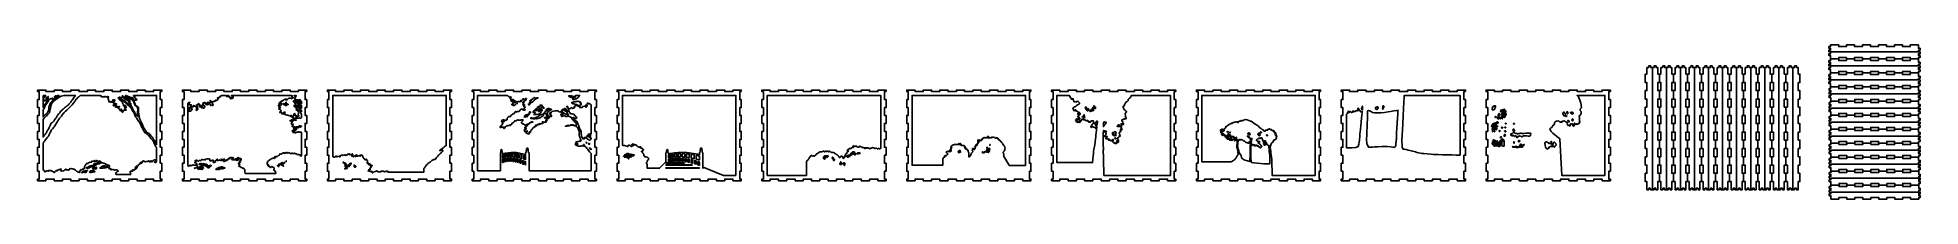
# Model space of a CAD drawing. Extents: x -1416 to 2069, y -350 to -64.
import ezdxf

# ---------------------------------------------------------------- set-up
doc = ezdxf.new("R2010")
doc.units = 0
doc.header["$MEASUREMENT"] = 0
doc.layers.add('LAYER_1', color=7, linetype='CONTINUOUS')

msp = doc.modelspace()

# ---------------------------------------------------------------- linework, layer by layer
at = {"layer": 'LAYER_1'}
for points in [[(2065.2, -77), (1899.7, -77), (1899.7, -73.7), (1902.7, -73.7), (1902.7, -70.3), (1899.7, -70.3), (1899.7, -67), (1902.6, -67), (1902.6, -64), (1917.7, -64), (1917.7, -67), (1932.1, -67), (1932.1, -64), (1947.2, -64), (1947.2, -67), (1961.7, -67), (1961.7, -64), (1976.7, -64), (1976.7, -67), (1991.2, -67), (1991.2, -64), (2006.3, -64), (2006.3, -67), (2020.8, -67), (2020.8, -64), (2035.9, -64), (2035.9, -67), (2050.3, -67), (2050.3, -64), (2065.2, -64), (2065.2, -70.2), (2068.2, -70.2), (2068.2, -73.8), (2065.2, -73.8), (2065.2, -77)], [(1569.5, -329.9), (1566.2, -329.9), (1566.2, -332.9), (1562.8, -332.9), (1562.8, -317.7), (1559.8, -317.7), (1559.8, -302), (1562.8, -302), (1562.8, -287), (1559.8, -287), (1559.8, -271.4), (1562.8, -271.4), (1562.8, -256.4), (1559.8, -256.4), (1559.8, -240.7), (1562.8, -240.7), (1562.8, -225.7), (1559.8, -225.7), (1559.8, -210), (1562.8, -210), (1562.8, -195), (1559.8, -195), (1559.8, -179.4), (1562.8, -179.4), (1562.8, -164.3), (1559.8, -164.3), (1559.8, -148.7), (1562.8, -148.7), (1562.8, -133.7), (1559.8, -133.7), (1559.8, -118), (1562.8, -118), (1562.8, -105.9), (1566, -105.9), (1566, -102.9), (1569.7, -102.9), (1569.7, -105.9), (1572.8, -105.9), (1572.8, -332.9), (1569.5, -332.9), (1569.5, -329.9)], [(1572.8, -332.9), (1576.2, -332.9), (1576.2, -329.9), (1579.5, -329.9), (1579.5, -332.9), (1582.8, -332.9), (1582.8, -317.7), (1585.8, -317.7), (1585.8, -302), (1582.8, -302), (1582.8, -287), (1585.8, -287), (1585.8, -271.4), (1582.8, -271.4), (1582.8, -256.4), (1585.8, -256.4), (1585.8, -240.7), (1582.8, -240.7), (1582.8, -225.7), (1585.8, -225.7), (1585.8, -210), (1582.8, -210), (1582.8, -195), (1585.8, -195), (1585.8, -179.4), (1582.8, -179.4), (1582.8, -164.3), (1585.8, -164.3), (1585.8, -148.7), (1582.8, -148.7), (1582.8, -133.7), (1585.8, -133.7), (1585.8, -118), (1582.8, -118), (1582.8, -105.9), (1579.7, -105.9), (1579.7, -102.9), (1576, -102.9), (1576, -105.9), (1572.8, -105.9)], [(1585.8, -118), (1588.8, -118), (1588.8, -105.9), (1592, -105.9), (1592, -102.9), (1595.7, -102.9), (1595.7, -105.9), (1598.8, -105.9), (1598.8, -332.9), (1595.5, -332.9), (1595.5, -329.9), (1592.2, -329.9), (1592.2, -332.9), (1588.8, -332.9), (1588.8, -317.7), (1585.8, -317.7)], [(1598.8, -332.9), (1602.2, -332.9), (1602.2, -329.9), (1605.5, -329.9), (1605.5, -332.9), (1608.8, -332.9), (1608.8, -317.7), (1611.8, -317.7), (1611.8, -302), (1608.8, -302), (1608.8, -287), (1611.8, -287), (1611.8, -271.4), (1608.8, -271.4), (1608.8, -256.4), (1611.8, -256.4), (1611.8, -240.7), (1608.8, -240.7), (1608.8, -225.7), (1611.8, -225.7), (1611.8, -210), (1608.8, -210), (1608.8, -195), (1611.8, -195), (1611.8, -179.4), (1608.8, -179.4), (1608.8, -164.3), (1611.8, -164.3), (1611.8, -148.7), (1608.8, -148.7), (1608.8, -133.7), (1611.8, -133.7), (1611.8, -118), (1608.8, -118), (1608.8, -105.9), (1605.7, -105.9), (1605.7, -102.9), (1602, -102.9), (1602, -105.9), (1598.8, -105.9)], [(1611.8, -118), (1614.8, -118), (1614.8, -105.9), (1618, -105.9), (1618, -102.9), (1621.7, -102.9), (1621.7, -105.9), (1624.8, -105.9), (1624.8, -332.9), (1621.5, -332.9), (1621.5, -329.9), (1618.2, -329.9), (1618.2, -332.9), (1614.8, -332.9), (1614.8, -317.7), (1611.8, -317.7)], [(1624.8, -332.9), (1628.2, -332.9), (1628.2, -329.9), (1631.5, -329.9), (1631.5, -332.9), (1634.8, -332.9), (1634.8, -317.7), (1637.8, -317.7), (1637.8, -302), (1634.8, -302), (1634.8, -287), (1637.8, -287), (1637.8, -271.4), (1634.8, -271.4), (1634.8, -256.4), (1637.8, -256.4), (1637.8, -240.7), (1634.8, -240.7), (1634.8, -225.7), (1637.8, -225.7), (1637.8, -210), (1634.8, -210), (1634.8, -195), (1637.8, -195), (1637.8, -179.4), (1634.8, -179.4), (1634.8, -164.3), (1637.8, -164.3), (1637.8, -148.7), (1634.8, -148.7), (1634.8, -133.7), (1637.8, -133.7), (1637.8, -118), (1634.8, -118), (1634.8, -105.9), (1631.7, -105.9), (1631.7, -102.9), (1628, -102.9), (1628, -105.9), (1624.8, -105.9)], [(1637.8, -118), (1640.8, -118), (1640.8, -105.9), (1644, -105.9), (1644, -102.9), (1647.7, -102.9), (1647.7, -105.9), (1650.8, -105.9), (1650.8, -332.9), (1647.5, -332.9), (1647.5, -329.9), (1644.2, -329.9), (1644.2, -332.9), (1640.8, -332.9), (1640.8, -317.7), (1637.8, -317.7)], [(1650.8, -332.9), (1654.2, -332.9), (1654.2, -329.9), (1657.5, -329.9), (1657.5, -332.9), (1660.8, -332.9), (1660.8, -317.7), (1663.8, -317.7), (1663.8, -302), (1660.8, -302), (1660.8, -287), (1663.8, -287), (1663.8, -271.4), (1660.8, -271.4), (1660.8, -256.4), (1663.8, -256.4), (1663.8, -240.7), (1660.8, -240.7), (1660.8, -225.7), (1663.8, -225.7), (1663.8, -210), (1660.8, -210), (1660.8, -195), (1663.8, -195), (1663.8, -179.4), (1660.8, -179.4), (1660.8, -164.3), (1663.8, -164.3), (1663.8, -148.7), (1660.8, -148.7), (1660.8, -133.7), (1663.8, -133.7), (1663.8, -118), (1660.8, -118), (1660.8, -105.9), (1657.7, -105.9), (1657.7, -102.9), (1654, -102.9), (1654, -105.9), (1650.8, -105.9)], [(1663.8, -118), (1666.8, -118), (1666.8, -105.9), (1670, -105.9), (1670, -102.9), (1673.7, -102.9), (1673.7, -105.9), (1676.8, -105.9), (1676.8, -332.9), (1673.5, -332.9), (1673.5, -329.9), (1670.2, -329.9), (1670.2, -332.9), (1666.8, -332.9), (1666.8, -317.7), (1663.8, -317.7)], [(1676.8, -332.9), (1680.2, -332.9), (1680.2, -329.9), (1683.5, -329.9), (1683.5, -332.9), (1686.8, -332.9), (1686.8, -317.7), (1689.8, -317.7), (1689.8, -302), (1686.8, -302), (1686.8, -287), (1689.8, -287), (1689.8, -271.4), (1686.8, -271.4), (1686.8, -256.4), (1689.8, -256.4), (1689.8, -240.7), (1686.8, -240.7), (1686.8, -225.7), (1689.8, -225.7), (1689.8, -210), (1686.8, -210), (1686.8, -195), (1689.8, -195), (1689.8, -179.4), (1686.8, -179.4), (1686.8, -164.3), (1689.8, -164.3), (1689.8, -148.7), (1686.8, -148.7), (1686.8, -133.7), (1689.8, -133.7), (1689.8, -118), (1686.8, -118), (1686.8, -105.9), (1683.7, -105.9), (1683.7, -102.9), (1680, -102.9), (1680, -105.9), (1676.8, -105.9)], [(1689.8, -118), (1692.8, -118), (1692.8, -105.9), (1696, -105.9), (1696, -102.9), (1699.7, -102.9), (1699.7, -105.9), (1702.8, -105.9), (1702.8, -332.9), (1699.5, -332.9), (1699.5, -329.9), (1696.2, -329.9), (1696.2, -332.9), (1692.8, -332.9), (1692.8, -317.7), (1689.8, -317.7)], [(1702.8, -332.9), (1706.2, -332.9), (1706.2, -329.9), (1709.5, -329.9), (1709.5, -332.9), (1712.8, -332.9), (1712.8, -317.7), (1715.8, -317.7), (1715.8, -302), (1712.8, -302), (1712.8, -287), (1715.8, -287), (1715.8, -271.4), (1712.8, -271.4), (1712.8, -256.4), (1715.8, -256.4), (1715.8, -240.7), (1712.8, -240.7), (1712.8, -225.7), (1715.8, -225.7), (1715.8, -210), (1712.8, -210), (1712.8, -195), (1715.8, -195), (1715.8, -179.4), (1712.8, -179.4), (1712.8, -164.3), (1715.8, -164.3), (1715.8, -148.7), (1712.8, -148.7), (1712.8, -133.7), (1715.8, -133.7), (1715.8, -118), (1712.8, -118), (1712.8, -105.9), (1709.7, -105.9), (1709.7, -102.9), (1706, -102.9), (1706, -105.9), (1702.8, -105.9)], [(1715.8, -118), (1718.8, -118), (1718.8, -105.9), (1722, -105.9), (1722, -102.9), (1725.7, -102.9), (1725.7, -105.9), (1728.8, -105.9), (1728.8, -332.9), (1725.5, -332.9), (1725.5, -329.9), (1722.2, -329.9), (1722.2, -332.9), (1718.8, -332.9), (1718.8, -317.7), (1715.8, -317.7)], [(1728.8, -332.9), (1732.2, -332.9), (1732.2, -329.9), (1735.5, -329.9), (1735.5, -332.9), (1738.8, -332.9), (1738.8, -317.7), (1741.8, -317.7), (1741.8, -302), (1738.8, -302), (1738.8, -287), (1741.8, -287), (1741.8, -271.4), (1738.8, -271.4), (1738.8, -256.4), (1741.8, -256.4), (1741.8, -240.7), (1738.8, -240.7), (1738.8, -225.7), (1741.8, -225.7), (1741.8, -210), (1738.8, -210), (1738.8, -195), (1741.8, -195), (1741.8, -179.4), (1738.8, -179.4), (1738.8, -164.3), (1741.8, -164.3), (1741.8, -148.7), (1738.8, -148.7), (1738.8, -133.7), (1741.8, -133.7), (1741.8, -118), (1738.8, -118), (1738.8, -105.9), (1735.7, -105.9), (1735.7, -102.9), (1732, -102.9), (1732, -105.9), (1728.8, -105.9)], [(1741.8, -118), (1744.8, -118), (1744.8, -105.9), (1748, -105.9), (1748, -102.9), (1751.7, -102.9), (1751.7, -105.9), (1754.8, -105.9), (1754.8, -332.9), (1751.5, -332.9), (1751.5, -329.9), (1748.2, -329.9), (1748.2, -332.9), (1744.8, -332.9), (1744.8, -317.7), (1741.8, -317.7)], [(1754.8, -332.9), (1758.2, -332.9), (1758.2, -329.9), (1761.5, -329.9), (1761.5, -332.9), (1764.8, -332.9), (1764.8, -317.7), (1767.8, -317.7), (1767.8, -302), (1764.8, -302), (1764.8, -287), (1767.8, -287), (1767.8, -271.4), (1764.8, -271.4), (1764.8, -256.4), (1767.8, -256.4), (1767.8, -240.7), (1764.8, -240.7), (1764.8, -225.7), (1767.8, -225.7), (1767.8, -210), (1764.8, -210), (1764.8, -195), (1767.8, -195), (1767.8, -179.4), (1764.8, -179.4), (1764.8, -164.3), (1767.8, -164.3), (1767.8, -148.7), (1764.8, -148.7), (1764.8, -133.7), (1767.8, -133.7), (1767.8, -118), (1764.8, -118), (1764.8, -105.9), (1761.7, -105.9), (1761.7, -102.9), (1758, -102.9), (1758, -105.9), (1754.8, -105.9)], [(1767.8, -118), (1770.8, -118), (1770.8, -105.9), (1774, -105.9), (1774, -102.9), (1777.7, -102.9), (1777.7, -105.9), (1780.8, -105.9), (1780.8, -332.9), (1777.5, -332.9), (1777.5, -329.9), (1774.2, -329.9), (1774.2, -332.9), (1770.8, -332.9), (1770.8, -317.7), (1767.8, -317.7)], [(1780.8, -332.9), (1784.2, -332.9), (1784.2, -329.9), (1787.5, -329.9), (1787.5, -332.9), (1790.8, -332.9), (1790.8, -317.7), (1793.8, -317.7), (1793.8, -302), (1790.8, -302), (1790.8, -287), (1793.8, -287), (1793.8, -271.4), (1790.8, -271.4), (1790.8, -256.4), (1793.8, -256.4), (1793.8, -240.7), (1790.8, -240.7), (1790.8, -225.7), (1793.8, -225.7), (1793.8, -210), (1790.8, -210), (1790.8, -195), (1793.8, -195), (1793.8, -179.4), (1790.8, -179.4), (1790.8, -164.3), (1793.8, -164.3), (1793.8, -148.7), (1790.8, -148.7), (1790.8, -133.7), (1793.8, -133.7), (1793.8, -118), (1790.8, -118), (1790.8, -105.9), (1787.7, -105.9), (1787.7, -102.9), (1784, -102.9), (1784, -105.9), (1780.8, -105.9)], [(1793.8, -118), (1796.8, -118), (1796.8, -105.9), (1800, -105.9), (1800, -102.9), (1803.7, -102.9), (1803.7, -105.9), (1806.8, -105.9), (1806.8, -332.9), (1803.5, -332.9), (1803.5, -329.9), (1800.2, -329.9), (1800.2, -332.9), (1796.8, -332.9), (1796.8, -317.7), (1793.8, -317.7)], [(1806.8, -332.9), (1810.2, -332.9), (1810.2, -329.9), (1813.5, -329.9), (1813.5, -332.9), (1816.8, -332.9), (1816.8, -317.7), (1819.8, -317.7), (1819.8, -302), (1816.8, -302), (1816.8, -287), (1819.8, -287), (1819.8, -271.4), (1816.8, -271.4), (1816.8, -256.4), (1819.8, -256.4), (1819.8, -240.7), (1816.8, -240.7), (1816.8, -225.7), (1819.8, -225.7), (1819.8, -210), (1816.8, -210), (1816.8, -195), (1819.8, -195), (1819.8, -179.4), (1816.8, -179.4), (1816.8, -164.3), (1819.8, -164.3), (1819.8, -148.7), (1816.8, -148.7), (1816.8, -133.7), (1819.8, -133.7), (1819.8, -118), (1816.8, -118), (1816.8, -105.9), (1813.7, -105.9), (1813.7, -102.9), (1810, -102.9), (1810, -105.9), (1806.8, -105.9)], [(1819.8, -118), (1822.8, -118), (1822.8, -105.9), (1826, -105.9), (1826, -102.9), (1829.7, -102.9), (1829.7, -105.9), (1832.8, -105.9), (1832.8, -332.9), (1829.5, -332.9), (1829.5, -329.9), (1826.2, -329.9), (1826.2, -332.9), (1822.8, -332.9), (1822.8, -317.7), (1819.8, -317.7)], [(1832.8, -332.9), (1836.2, -332.9), (1836.2, -329.9), (1839.5, -329.9), (1839.5, -332.9), (1842.8, -332.9), (1842.8, -317.7), (1845.8, -317.7), (1845.8, -302), (1842.8, -302), (1842.8, -287), (1845.8, -287), (1845.8, -271.4), (1842.8, -271.4), (1842.8, -256.4), (1845.8, -256.4), (1845.8, -240.7), (1842.8, -240.7), (1842.8, -225.7), (1845.8, -225.7), (1845.8, -210), (1842.8, -210), (1842.8, -195), (1845.8, -195), (1845.8, -179.4), (1842.8, -179.4), (1842.8, -164.3), (1845.8, -164.3), (1845.8, -148.7), (1842.8, -148.7), (1842.8, -133.7), (1845.8, -133.7), (1845.8, -118), (1842.8, -118), (1842.8, -105.9), (1839.7, -105.9), (1839.7, -102.9), (1836, -102.9), (1836, -105.9), (1832.8, -105.9)], [(2065.2, -77), (2068.2, -77), (2068.2, -80.3), (2065.2, -80.3), (2065.2, -83.7), (2068.2, -83.7), (2068.2, -87), (2065.4, -87), (2065.4, -90), (2050.3, -90), (2050.3, -87), (2035.9, -87), (2035.9, -90), (2020.8, -90), (2020.8, -87), (2006.3, -87), (2006.3, -90), (1991.2, -90), (1991.2, -87), (1976.7, -87), (1976.7, -90), (1961.7, -90), (1961.7, -87), (1947.2, -87), (1947.2, -90), (1932.1, -90), (1932.1, -87), (1917.7, -87), (1917.7, -90), (1902.7, -90), (1902.7, -83.8), (1899.7, -83.8), (1899.7, -80.2), (1902.7, -80.2), (1902.7, -77)], [(2065.2, -90), (2065.2, -96.2), (2068.2, -96.2), (2068.2, -99.8), (2065.2, -99.8), (2065.2, -103), (1899.7, -103), (1899.7, -99.7), (1902.7, -99.7), (1902.7, -96.3), (1899.7, -96.3), (1899.7, -93), (1902.6, -93), (1902.6, -90)], [(2065.2, -103), (2068.2, -103), (2068.2, -106.3), (2065.2, -106.3), (2065.2, -109.7), (2068.2, -109.7), (2068.2, -113), (2065.4, -113), (2065.4, -116), (2050.3, -116), (2050.3, -113), (2035.9, -113), (2035.9, -116), (2020.8, -116), (2020.8, -113), (2006.3, -113), (2006.3, -116), (1991.2, -116), (1991.2, -113), (1976.7, -113), (1976.7, -116), (1961.7, -116), (1961.7, -113), (1947.2, -113), (1947.2, -116), (1932.1, -116), (1932.1, -113), (1917.7, -113), (1917.7, -116), (1902.7, -116), (1902.7, -109.8), (1899.7, -109.8), (1899.7, -106.2), (1902.7, -106.2), (1902.7, -103)], [(1917.7, -90), (1917.7, -93), (1932.1, -93), (1932.1, -90)], [(1947.2, -90), (1947.2, -93), (1961.7, -93), (1961.7, -90)], [(1976.7, -90), (1976.7, -93), (1991.2, -93), (1991.2, -90)], [(2006.3, -90), (2006.3, -93), (2020.8, -93), (2020.8, -90)], [(2035.9, -90), (2035.9, -93), (2050.3, -93), (2050.3, -90)], [(1585.8, -148.7), (1588.8, -148.7), (1588.8, -133.7), (1585.8, -133.7)], [(1611.8, -148.7), (1614.8, -148.7), (1614.8, -133.7), (1611.8, -133.7)], [(1637.8, -148.7), (1640.8, -148.7), (1640.8, -133.7), (1637.8, -133.7)], [(1663.8, -148.7), (1666.8, -148.7), (1666.8, -133.7), (1663.8, -133.7)], [(1689.8, -148.7), (1692.8, -148.7), (1692.8, -133.7), (1689.8, -133.7)], [(1715.8, -148.7), (1718.8, -148.7), (1718.8, -133.7), (1715.8, -133.7)], [(1741.8, -148.7), (1744.8, -148.7), (1744.8, -133.7), (1741.8, -133.7)], [(1767.8, -148.7), (1770.8, -148.7), (1770.8, -133.7), (1767.8, -133.7)], [(1793.8, -148.7), (1796.8, -148.7), (1796.8, -133.7), (1793.8, -133.7)], [(1819.8, -148.7), (1822.8, -148.7), (1822.8, -133.7), (1819.8, -133.7)], [(2065.2, -116), (2065.2, -122.2), (2068.2, -122.2), (2068.2, -125.8), (2065.2, -125.8), (2065.2, -129), (1899.7, -129), (1899.7, -125.7), (1902.7, -125.7), (1902.7, -122.3), (1899.7, -122.3), (1899.7, -119), (1902.6, -119), (1902.6, -116)], [(2065.2, -129), (2068.2, -129), (2068.2, -132.3), (2065.2, -132.3), (2065.2, -135.7), (2068.2, -135.7), (2068.2, -139), (2065.4, -139), (2065.4, -142), (2050.3, -142), (2050.3, -139), (2035.9, -139), (2035.9, -142), (2020.8, -142), (2020.8, -139), (2006.3, -139), (2006.3, -142), (1991.2, -142), (1991.2, -139), (1976.7, -139), (1976.7, -142), (1961.7, -142), (1961.7, -139), (1947.2, -139), (1947.2, -142), (1932.1, -142), (1932.1, -139), (1917.7, -139), (1917.7, -142), (1902.7, -142), (1902.7, -135.8), (1899.7, -135.8), (1899.7, -132.2), (1902.7, -132.2), (1902.7, -129)], [(1917.7, -116), (1917.7, -119), (1932.1, -119), (1932.1, -116)], [(1947.2, -116), (1947.2, -119), (1961.7, -119), (1961.7, -116)], [(1976.7, -116), (1976.7, -119), (1991.2, -119), (1991.2, -116)], [(2006.3, -116), (2006.3, -119), (2020.8, -119), (2020.8, -116)], [(2035.9, -116), (2035.9, -119), (2050.3, -119), (2050.3, -116)], [(-1185.8, -150.6), (-1185.8, -147.6), (-1201.1, -147.6), (-1201.1, -150.6), (-1216.4, -150.6), (-1216.4, -147.6), (-1231.8, -147.6), (-1231.8, -150.6), (-1247.1, -150.6), (-1247.1, -147.6), (-1262.4, -147.6), (-1262.4, -150.6), (-1277.8, -150.6), (-1277.8, -147.6), (-1293.1, -147.6), (-1293.1, -150.6), (-1308.5, -150.6), (-1308.5, -147.6), (-1323.8, -147.6), (-1323.8, -150.6), (-1339.1, -150.6), (-1339.1, -147.6), (-1354.5, -147.6), (-1354.5, -150.6), (-1369.8, -150.6), (-1369.8, -147.6), (-1385.1, -147.6), (-1385.1, -150.6), (-1400.5, -150.6), (-1400.5, -147.6), (-1415.8, -147.6), (-1415.8, -150.6), (-1412.8, -150.6), (-1412.8, -165.4), (-1415.8, -165.4), (-1415.8, -180.2), (-1412.8, -180.2), (-1412.8, -194.9), (-1415.8, -194.9), (-1415.8, -209.7), (-1412.8, -209.7), (-1412.8, -224.5), (-1415.8, -224.5), (-1415.8, -239.3), (-1412.8, -239.3), (-1412.8, -254), (-1415.8, -254), (-1415.8, -268.8), (-1412.8, -268.8), (-1412.8, -283.6), (-1415.8, -283.6), (-1415.8, -298.3), (-1412.8, -298.3), (-1412.8, -313.1), (-1415.8, -313.1), (-1415.8, -316.1), (-1400.5, -316.1), (-1400.5, -313.1), (-1385.1, -313.1), (-1385.1, -316.1), (-1369.8, -316.1), (-1369.8, -313.1), (-1354.5, -313.1), (-1354.5, -316.1), (-1339.1, -316.1), (-1339.1, -313.1), (-1323.8, -313.1), (-1323.8, -316.1), (-1308.5, -316.1), (-1308.5, -313.1), (-1293.1, -313.1), (-1293.1, -316.1), (-1277.8, -316.1), (-1277.8, -313.1), (-1262.4, -313.1), (-1262.4, -316.1), (-1247.1, -316.1), (-1247.1, -313.1), (-1231.8, -313.1), (-1231.8, -316.1), (-1216.4, -316.1), (-1216.4, -313.1), (-1201.1, -313.1), (-1201.1, -316.1), (-1185.8, -316.1), (-1185.8, -313.1), (-1188.8, -313.1), (-1188.8, -298.3), (-1185.8, -298.3), (-1185.8, -283.6), (-1188.8, -283.6), (-1188.8, -268.8), (-1185.8, -268.8), (-1185.8, -254), (-1188.8, -254), (-1188.8, -239.3), (-1185.8, -239.3), (-1185.8, -224.5), (-1188.8, -224.5), (-1188.8, -209.7), (-1185.8, -209.7), (-1185.8, -194.9), (-1188.8, -194.9), (-1188.8, -180.2), (-1185.8, -180.2), (-1185.8, -165.4), (-1188.8, -165.4), (-1188.8, -150.6), (-1185.8, -150.6)], [(-917.7, -150.6), (-917.7, -147.6), (-933, -147.6), (-933, -150.6), (-948.4, -150.6), (-948.4, -147.6), (-963.7, -147.6), (-963.7, -150.6), (-979, -150.6), (-979, -147.6), (-994.3, -147.6), (-994.3, -150.6), (-1009.7, -150.6), (-1009.7, -147.6), (-1025, -147.6), (-1025, -150.6), (-1040.4, -150.6), (-1040.4, -147.6), (-1055.7, -147.6), (-1055.7, -150.6), (-1071, -150.6), (-1071, -147.6), (-1086.4, -147.6), (-1086.4, -150.6), (-1101.7, -150.6), (-1101.7, -147.6), (-1117, -147.6), (-1117, -150.6), (-1132.4, -150.6), (-1132.4, -147.6), (-1147.7, -147.6), (-1147.7, -150.6), (-1144.7, -150.6), (-1144.7, -165.4), (-1147.7, -165.4), (-1147.7, -180.2), (-1144.7, -180.2), (-1144.7, -194.9), (-1147.7, -194.9), (-1147.7, -209.7), (-1144.7, -209.7), (-1144.7, -224.5), (-1147.7, -224.5), (-1147.7, -239.3), (-1144.7, -239.3), (-1144.7, -254), (-1147.7, -254), (-1147.7, -268.8), (-1144.7, -268.8), (-1144.7, -283.6), (-1147.7, -283.6), (-1147.7, -298.3), (-1144.7, -298.3), (-1144.7, -313.1), (-1147.7, -313.1), (-1147.7, -316.1), (-1132.4, -316.1), (-1132.4, -313.1), (-1117, -313.1), (-1117, -316.1), (-1101.7, -316.1), (-1101.7, -313.1), (-1086.4, -313.1), (-1086.4, -316.1), (-1071, -316.1), (-1071, -313.1), (-1055.7, -313.1), (-1055.7, -316.1), (-1040.4, -316.1), (-1040.4, -313.1), (-1025, -313.1), (-1025, -316.1), (-1009.7, -316.1), (-1009.7, -313.1), (-994.3, -313.1), (-994.3, -316.1), (-979, -316.1), (-979, -313.1), (-963.7, -313.1), (-963.7, -316.1), (-948.4, -316.1), (-948.4, -313.1), (-933, -313.1), (-933, -316.1), (-917.7, -316.1), (-917.7, -313.1), (-920.7, -313.1), (-920.7, -298.3), (-917.7, -298.3), (-917.7, -283.6), (-920.7, -283.6), (-920.7, -268.8), (-917.7, -268.8), (-917.7, -254), (-920.7, -254), (-920.7, -239.3), (-917.7, -239.3), (-917.7, -224.5), (-920.7, -224.5), (-920.7, -209.7), (-917.7, -209.7), (-917.7, -194.9), (-920.7, -194.9), (-920.7, -180.2), (-917.7, -180.2), (-917.7, -165.4), (-920.7, -165.4), (-920.7, -150.6), (-917.7, -150.6)], [(-649.6, -150.6), (-649.6, -147.6), (-664.9, -147.6), (-664.9, -150.6), (-680.3, -150.6), (-680.3, -147.6), (-695.6, -147.6), (-695.6, -150.6), (-710.9, -150.6), (-710.9, -147.6), (-726.3, -147.6), (-726.3, -150.6), (-741.6, -150.6), (-741.6, -147.6), (-756.9, -147.6), (-756.9, -150.6), (-772.3, -150.6), (-772.3, -147.6), (-787.6, -147.6), (-787.6, -150.6), (-803, -150.6), (-803, -147.6), (-818.3, -147.6), (-818.3, -150.6), (-833.6, -150.6), (-833.6, -147.6), (-849, -147.6), (-849, -150.6), (-864.3, -150.6), (-864.3, -147.6), (-879.6, -147.6), (-879.6, -150.6), (-876.6, -150.6), (-876.6, -165.4), (-879.6, -165.4), (-879.6, -180.2), (-876.6, -180.2), (-876.6, -194.9), (-879.6, -194.9), (-879.6, -209.7), (-876.6, -209.7), (-876.6, -224.5), (-879.6, -224.5), (-879.6, -239.3), (-876.6, -239.3), (-876.6, -254), (-879.6, -254), (-879.6, -268.8), (-876.6, -268.8), (-876.6, -283.6), (-879.6, -283.6), (-879.6, -298.3), (-876.6, -298.3), (-876.6, -313.1), (-879.6, -313.1), (-879.6, -316.1), (-864.3, -316.1), (-864.3, -313.1), (-849, -313.1), (-849, -316.1), (-833.6, -316.1), (-833.6, -313.1), (-818.3, -313.1), (-818.3, -316.1), (-803, -316.1), (-803, -313.1), (-787.6, -313.1), (-787.6, -316.1), (-772.3, -316.1), (-772.3, -313.1), (-756.9, -313.1), (-756.9, -316.1), (-741.6, -316.1), (-741.6, -313.1), (-726.3, -313.1), (-726.3, -316.1), (-710.9, -316.1), (-710.9, -313.1), (-695.6, -313.1), (-695.6, -316.1), (-680.3, -316.1), (-680.3, -313.1), (-664.9, -313.1), (-664.9, -316.1), (-649.6, -316.1), (-649.6, -313.1), (-652.6, -313.1), (-652.6, -298.3), (-649.6, -298.3), (-649.6, -283.6), (-652.6, -283.6), (-652.6, -268.8), (-649.6, -268.8), (-649.6, -254), (-652.6, -254), (-652.6, -239.3), (-649.6, -239.3), (-649.6, -224.5), (-652.6, -224.5), (-652.6, -209.7), (-649.6, -209.7), (-649.6, -194.9), (-652.6, -194.9), (-652.6, -180.2), (-649.6, -180.2), (-649.6, -165.4), (-652.6, -165.4), (-652.6, -150.6), (-649.6, -150.6)], [(-381.5, -150.6), (-381.5, -147.6), (-396.9, -147.6), (-396.9, -150.6), (-412.2, -150.6), (-412.2, -147.6), (-427.5, -147.6), (-427.5, -150.6), (-442.8, -150.6), (-442.8, -147.6), (-458.2, -147.6), (-458.2, -150.6), (-473.5, -150.6), (-473.5, -147.6), (-488.8, -147.6), (-488.8, -150.6), (-504.2, -150.6), (-504.2, -147.6), (-519.5, -147.6), (-519.5, -150.6), (-534.9, -150.6), (-534.9, -147.6), (-550.2, -147.6), (-550.2, -150.6), (-565.5, -150.6), (-565.5, -147.6), (-580.9, -147.6), (-580.9, -150.6), (-596.2, -150.6), (-596.2, -147.6), (-611.5, -147.6), (-611.5, -150.6), (-608.5, -150.6), (-608.5, -165.4), (-611.5, -165.4), (-611.5, -180.2), (-608.5, -180.2), (-608.5, -194.9), (-611.5, -194.9), (-611.5, -209.7), (-608.5, -209.7), (-608.5, -224.5), (-611.5, -224.5), (-611.5, -239.3), (-608.5, -239.3), (-608.5, -254), (-611.5, -254), (-611.5, -268.8), (-608.5, -268.8), (-608.5, -283.6), (-611.5, -283.6), (-611.5, -298.3), (-608.5, -298.3), (-608.5, -313.1), (-611.5, -313.1), (-611.5, -316.1), (-596.2, -316.1), (-596.2, -313.1), (-580.9, -313.1), (-580.9, -316.1), (-565.5, -316.1), (-565.5, -313.1), (-550.2, -313.1), (-550.2, -316.1), (-534.9, -316.1), (-534.9, -313.1), (-519.5, -313.1), (-519.5, -316.1), (-504.2, -316.1), (-504.2, -313.1), (-488.8, -313.1), (-488.8, -316.1), (-473.5, -316.1), (-473.5, -313.1), (-458.2, -313.1), (-458.2, -316.1), (-442.8, -316.1), (-442.8, -313.1), (-427.5, -313.1), (-427.5, -316.1), (-412.2, -316.1), (-412.2, -313.1), (-396.9, -313.1), (-396.9, -316.1), (-381.5, -316.1), (-381.5, -313.1), (-384.5, -313.1), (-384.5, -298.3), (-381.5, -298.3), (-381.5, -283.6), (-384.5, -283.6), (-384.5, -268.8), (-381.5, -268.8), (-381.5, -254), (-384.5, -254), (-384.5, -239.3), (-381.5, -239.3), (-381.5, -224.5), (-384.5, -224.5), (-384.5, -209.7), (-381.5, -209.7), (-381.5, -194.9), (-384.5, -194.9), (-384.5, -180.2), (-381.5, -180.2), (-381.5, -165.4), (-384.5, -165.4), (-384.5, -150.6), (-381.5, -150.6)], [(-113.4, -150.6), (-113.4, -147.6), (-128.8, -147.6), (-128.8, -150.6), (-144.1, -150.6), (-144.1, -147.6), (-159.4, -147.6), (-159.4, -150.6), (-174.8, -150.6), (-174.8, -147.6), (-190.1, -147.6), (-190.1, -150.6), (-205.4, -150.6), (-205.4, -147.6), (-220.7, -147.6), (-220.7, -150.6), (-236.1, -150.6), (-236.1, -147.6), (-251.5, -147.6), (-251.5, -150.6), (-266.8, -150.6), (-266.8, -147.6), (-282.1, -147.6), (-282.1, -150.6), (-297.5, -150.6), (-297.5, -147.6), (-312.8, -147.6), (-312.8, -150.6), (-328.1, -150.6), (-328.1, -147.6), (-343.4, -147.6), (-343.4, -150.6), (-340.4, -150.6), (-340.4, -165.4), (-343.4, -165.4), (-343.4, -180.2), (-340.4, -180.2), (-340.4, -194.9), (-343.4, -194.9), (-343.4, -209.7), (-340.4, -209.7), (-340.4, -224.5), (-343.4, -224.5), (-343.4, -239.3), (-340.4, -239.3), (-340.4, -254), (-343.4, -254), (-343.4, -268.8), (-340.4, -268.8), (-340.4, -283.6), (-343.4, -283.6), (-343.4, -298.3), (-340.4, -298.3), (-340.4, -313.1), (-343.4, -313.1), (-343.4, -316.1), (-328.1, -316.1), (-328.1, -313.1), (-312.8, -313.1), (-312.8, -316.1), (-297.5, -316.1), (-297.5, -313.1), (-282.1, -313.1), (-282.1, -316.1), (-266.8, -316.1), (-266.8, -313.1), (-251.5, -313.1), (-251.5, -316.1), (-236.1, -316.1), (-236.1, -313.1), (-220.7, -313.1), (-220.7, -316.1), (-205.4, -316.1), (-205.4, -313.1), (-190.1, -313.1), (-190.1, -316.1), (-174.8, -316.1), (-174.8, -313.1), (-159.4, -313.1), (-159.4, -316.1), (-144.1, -316.1), (-144.1, -313.1), (-128.8, -313.1), (-128.8, -316.1), (-113.4, -316.1), (-113.4, -313.1), (-116.4, -313.1), (-116.4, -298.3), (-113.4, -298.3), (-113.4, -283.6), (-116.4, -283.6), (-116.4, -268.8), (-113.4, -268.8), (-113.4, -254), (-116.4, -254), (-116.4, -239.3), (-113.4, -239.3), (-113.4, -224.5), (-116.4, -224.5), (-116.4, -209.7), (-113.4, -209.7), (-113.4, -194.9), (-116.4, -194.9), (-116.4, -180.2), (-113.4, -180.2), (-113.4, -165.4), (-116.4, -165.4), (-116.4, -150.6), (-113.4, -150.6)], [(154.6, -150.6), (154.6, -147.6), (139.3, -147.6), (139.3, -150.6), (124, -150.6), (124, -147.6), (108.7, -147.6), (108.7, -150.6), (93.3, -150.6), (93.3, -147.6), (78, -147.6), (78, -150.6), (62.7, -150.6), (62.7, -147.6), (47.3, -147.6), (47.3, -150.6), (31.9, -150.6), (31.9, -147.6), (16.6, -147.6), (16.6, -150.6), (1.3, -150.6), (1.3, -147.6), (-14, -147.6), (-14, -150.6), (-29.4, -150.6), (-29.4, -147.6), (-44.7, -147.6), (-44.7, -150.6), (-60, -150.6), (-60, -147.6), (-75.4, -147.6), (-75.4, -150.6), (-72.4, -150.6), (-72.4, -165.4), (-75.4, -165.4), (-75.4, -180.2), (-72.4, -180.2), (-72.4, -194.9), (-75.4, -194.9), (-75.4, -209.7), (-72.4, -209.7), (-72.4, -224.5), (-75.4, -224.5), (-75.4, -239.3), (-72.4, -239.3), (-72.4, -254), (-75.4, -254), (-75.4, -268.8), (-72.4, -268.8), (-72.4, -283.6), (-75.4, -283.6), (-75.4, -298.3), (-72.4, -298.3), (-72.4, -313.1), (-75.4, -313.1), (-75.4, -316.1), (-60, -316.1), (-60, -313.1), (-44.7, -313.1), (-44.7, -316.1), (-29.4, -316.1), (-29.4, -313.1), (-14, -313.1), (-14, -316.1), (1.3, -316.1), (1.3, -313.1), (16.6, -313.1), (16.6, -316.1), (31.9, -316.1), (31.9, -313.1), (47.3, -313.1), (47.3, -316.1), (62.7, -316.1), (62.7, -313.1), (78, -313.1), (78, -316.1), (93.3, -316.1), (93.3, -313.1), (108.7, -313.1), (108.7, -316.1), (124, -316.1), (124, -313.1), (139.3, -313.1), (139.3, -316.1), (154.6, -316.1), (154.6, -313.1), (151.6, -313.1), (151.6, -298.3), (154.6, -298.3), (154.6, -283.6), (151.6, -283.6), (151.6, -268.8), (154.6, -268.8), (154.6, -254), (151.6, -254), (151.6, -239.3), (154.6, -239.3), (154.6, -224.5), (151.6, -224.5), (151.6, -209.7), (154.6, -209.7), (154.6, -194.9), (151.6, -194.9), (151.6, -180.2), (154.6, -180.2), (154.6, -165.4), (151.6, -165.4), (151.6, -150.6), (154.6, -150.6)], [(422.7, -150.6), (422.7, -147.6), (407.4, -147.6), (407.4, -150.6), (392.1, -150.6), (392.1, -147.6), (376.7, -147.6), (376.7, -150.6), (361.4, -150.6), (361.4, -147.6), (346.1, -147.6), (346.1, -150.6), (330.7, -150.6), (330.7, -147.6), (315.4, -147.6), (315.4, -150.6), (300, -150.6), (300, -147.6), (284.7, -147.6), (284.7, -150.6), (269.4, -150.6), (269.4, -147.6), (254, -147.6), (254, -150.6), (238.7, -150.6), (238.7, -147.6), (223.4, -147.6), (223.4, -150.6), (208.1, -150.6), (208.1, -147.6), (192.7, -147.6), (192.7, -150.6), (195.7, -150.6), (195.7, -165.4), (192.7, -165.4), (192.7, -180.2), (195.7, -180.2), (195.7, -194.9), (192.7, -194.9), (192.7, -209.7), (195.7, -209.7), (195.7, -224.5), (192.7, -224.5), (192.7, -239.3), (195.7, -239.3), (195.7, -254), (192.7, -254), (192.7, -268.8), (195.7, -268.8), (195.7, -283.6), (192.7, -283.6), (192.7, -298.3), (195.7, -298.3), (195.7, -313.1), (192.7, -313.1), (192.7, -316.1), (208.1, -316.1), (208.1, -313.1), (223.4, -313.1), (223.4, -316.1), (238.7, -316.1), (238.7, -313.1), (254, -313.1), (254, -316.1), (269.4, -316.1), (269.4, -313.1), (284.7, -313.1), (284.7, -316.1), (300, -316.1), (300, -313.1), (315.4, -313.1), (315.4, -316.1), (330.7, -316.1), (330.7, -313.1), (346.1, -313.1), (346.1, -316.1), (361.4, -316.1), (361.4, -313.1), (376.7, -313.1), (376.7, -316.1), (392.1, -316.1), (392.1, -313.1), (407.4, -313.1), (407.4, -316.1), (422.7, -316.1), (422.7, -313.1), (419.7, -313.1), (419.7, -298.3), (422.7, -298.3), (422.7, -283.6), (419.7, -283.6), (419.7, -268.8), (422.7, -268.8), (422.7, -254), (419.7, -254), (419.7, -239.3), (422.7, -239.3), (422.7, -224.5), (419.7, -224.5), (419.7, -209.7), (422.7, -209.7), (422.7, -194.9), (419.7, -194.9), (419.7, -180.2), (422.7, -180.2), (422.7, -165.4), (419.7, -165.4), (419.7, -150.6), (422.7, -150.6)], [(690.8, -150.6), (690.8, -147.6), (675.5, -147.6), (675.5, -150.6), (660.2, -150.6), (660.2, -147.6), (644.8, -147.6), (644.8, -150.6), (629.5, -150.6), (629.5, -147.6), (614.2, -147.6), (614.2, -150.6), (598.8, -150.6), (598.8, -147.6), (583.5, -147.6), (583.5, -150.6), (568.1, -150.6), (568.1, -147.6), (552.8, -147.6), (552.8, -150.6), (537.5, -150.6), (537.5, -147.6), (522.1, -147.6), (522.1, -150.6), (506.8, -150.6), (506.8, -147.6), (491.5, -147.6), (491.5, -150.6), (476.1, -150.6), (476.1, -147.6), (460.8, -147.6), (460.8, -150.6), (463.8, -150.6), (463.8, -165.4), (460.8, -165.4), (460.8, -180.2), (463.8, -180.2), (463.8, -194.9), (460.8, -194.9), (460.8, -209.7), (463.8, -209.7), (463.8, -224.5), (460.8, -224.5), (460.8, -239.3), (463.8, -239.3), (463.8, -254), (460.8, -254), (460.8, -268.8), (463.8, -268.8), (463.8, -283.6), (460.8, -283.6), (460.8, -298.3), (463.8, -298.3), (463.8, -313.1), (460.8, -313.1), (460.8, -316.1), (476.1, -316.1), (476.1, -313.1), (491.5, -313.1), (491.5, -316.1), (506.8, -316.1), (506.8, -313.1), (522.1, -313.1), (522.1, -316.1), (537.5, -316.1), (537.5, -313.1), (552.8, -313.1), (552.8, -316.1), (568.1, -316.1), (568.1, -313.1), (583.5, -313.1), (583.5, -316.1), (598.8, -316.1), (598.8, -313.1), (614.2, -313.1), (614.2, -316.1), (629.5, -316.1), (629.5, -313.1), (644.8, -313.1), (644.8, -316.1), (660.2, -316.1), (660.2, -313.1), (675.5, -313.1), (675.5, -316.1), (690.8, -316.1), (690.8, -313.1), (687.8, -313.1), (687.8, -298.3), (690.8, -298.3), (690.8, -283.6), (687.8, -283.6), (687.8, -268.8), (690.8, -268.8), (690.8, -254), (687.8, -254), (687.8, -239.3), (690.8, -239.3), (690.8, -224.5), (687.8, -224.5), (687.8, -209.7), (690.8, -209.7), (690.8, -194.9), (687.8, -194.9), (687.8, -180.2), (690.8, -180.2), (690.8, -165.4), (687.8, -165.4), (687.8, -150.6), (690.8, -150.6)], [(958.9, -150.6), (958.9, -147.6), (943.6, -147.6), (943.6, -150.6), (928.2, -150.6), (928.2, -147.6), (912.9, -147.6), (912.9, -150.6), (897.6, -150.6), (897.6, -147.6), (882.2, -147.6), (882.2, -150.6), (866.9, -150.6), (866.9, -147.6), (851.6, -147.6), (851.6, -150.6), (836.2, -150.6), (836.2, -147.6), (820.9, -147.6), (820.9, -150.6), (805.5, -150.6), (805.5, -147.6), (790.2, -147.6), (790.2, -150.6), (774.9, -150.6), (774.9, -147.6), (759.6, -147.6), (759.6, -150.6), (744.2, -150.6), (744.2, -147.6), (728.9, -147.6), (728.9, -150.6), (731.9, -150.6), (731.9, -165.4), (728.9, -165.4), (728.9, -180.2), (731.9, -180.2), (731.9, -194.9), (728.9, -194.9), (728.9, -209.7), (731.9, -209.7), (731.9, -224.5), (728.9, -224.5), (728.9, -239.3), (731.9, -239.3), (731.9, -254), (728.9, -254), (728.9, -268.8), (731.9, -268.8), (731.9, -283.6), (728.9, -283.6), (728.9, -298.3), (731.9, -298.3), (731.9, -313.1), (728.9, -313.1), (728.9, -316.1), (744.2, -316.1), (744.2, -313.1), (759.6, -313.1), (759.6, -316.1), (774.9, -316.1), (774.9, -313.1), (790.2, -313.1), (790.2, -316.1), (805.5, -316.1), (805.5, -313.1), (820.9, -313.1), (820.9, -316.1), (836.2, -316.1), (836.2, -313.1), (851.6, -313.1), (851.6, -316.1), (866.9, -316.1), (866.9, -313.1), (882.2, -313.1), (882.2, -316.1), (897.6, -316.1), (897.6, -313.1), (912.9, -313.1), (912.9, -316.1), (928.2, -316.1), (928.2, -313.1), (943.6, -313.1), (943.6, -316.1), (958.9, -316.1), (958.9, -313.1), (955.9, -313.1), (955.9, -298.3), (958.9, -298.3), (958.9, -283.6), (955.9, -283.6), (955.9, -268.8), (958.9, -268.8), (958.9, -254), (955.9, -254), (955.9, -239.3), (958.9, -239.3), (958.9, -224.5), (955.9, -224.5), (955.9, -209.7), (958.9, -209.7), (958.9, -194.9), (955.9, -194.9), (955.9, -180.2), (958.9, -180.2), (958.9, -165.4), (955.9, -165.4), (955.9, -150.6), (958.9, -150.6)], [(1227, -150.6), (1227, -147.6), (1211.7, -147.6), (1211.7, -150.6), (1196.3, -150.6), (1196.3, -147.6), (1181, -147.6), (1181, -150.6), (1165.7, -150.6), (1165.7, -147.6), (1150.3, -147.6), (1150.3, -150.6), (1135, -150.6), (1135, -147.6), (1119.7, -147.6), (1119.7, -150.6), (1104.3, -150.6), (1104.3, -147.6), (1089, -147.6), (1089, -150.6), (1073.6, -150.6), (1073.6, -147.6), (1058.3, -147.6), (1058.3, -150.6), (1043, -150.6), (1043, -147.6), (1027.6, -147.6), (1027.6, -150.6), (1012.3, -150.6), (1012.3, -147.6), (997, -147.6), (997, -150.6), (1000, -150.6), (1000, -165.4), (997, -165.4), (997, -180.2), (1000, -180.2), (1000, -194.9), (997, -194.9), (997, -209.7), (1000, -209.7), (1000, -224.5), (997, -224.5), (997, -239.3), (1000, -239.3), (1000, -254), (997, -254), (997, -268.8), (1000, -268.8), (1000, -283.6), (997, -283.6), (997, -298.3), (1000, -298.3), (1000, -313.1), (997, -313.1), (997, -316.1), (1012.3, -316.1), (1012.3, -313.1), (1027.6, -313.1), (1027.6, -316.1), (1043, -316.1), (1043, -313.1), (1058.3, -313.1), (1058.3, -316.1), (1073.6, -316.1), (1073.6, -313.1), (1089, -313.1), (1089, -316.1), (1104.3, -316.1), (1104.3, -313.1), (1119.7, -313.1), (1119.7, -316.1), (1135, -316.1), (1135, -313.1), (1150.3, -313.1), (1150.3, -316.1), (1165.7, -316.1), (1165.7, -313.1), (1181, -313.1), (1181, -316.1), (1196.3, -316.1), (1196.3, -313.1), (1211.7, -313.1), (1211.7, -316.1), (1227, -316.1), (1227, -313.1), (1224, -313.1), (1224, -298.3), (1227, -298.3), (1227, -283.6), (1224, -283.6), (1224, -268.8), (1227, -268.8), (1227, -254), (1224, -254), (1224, -239.3), (1227, -239.3), (1227, -224.5), (1224, -224.5), (1224, -209.7), (1227, -209.7), (1227, -194.9), (1224, -194.9), (1224, -180.2), (1227, -180.2), (1227, -165.4), (1224, -165.4), (1224, -150.6), (1227, -150.6)], [(1495.1, -150.6), (1495.1, -147.6), (1479.7, -147.6), (1479.7, -150.6), (1464.4, -150.6), (1464.4, -147.6), (1449.1, -147.6), (1449.1, -150.6), (1433.7, -150.6), (1433.7, -147.6), (1418.4, -147.6), (1418.4, -150.6), (1403.1, -150.6), (1403.1, -147.6), (1387.8, -147.6), (1387.8, -150.6), (1372.4, -150.6), (1372.4, -147.6), (1357, -147.6), (1357, -150.6), (1341.7, -150.6), (1341.7, -147.6), (1326.4, -147.6), (1326.4, -150.6), (1311.1, -150.6), (1311.1, -147.6), (1295.7, -147.6), (1295.7, -150.6), (1280.4, -150.6), (1280.4, -147.6), (1265.1, -147.6), (1265.1, -150.6), (1268.1, -150.6), (1268.1, -165.4), (1265.1, -165.4), (1265.1, -180.2), (1268.1, -180.2), (1268.1, -194.9), (1265.1, -194.9), (1265.1, -209.7), (1268.1, -209.7), (1268.1, -224.5), (1265.1, -224.5), (1265.1, -239.3), (1268.1, -239.3), (1268.1, -254), (1265.1, -254), (1265.1, -268.8), (1268.1, -268.8), (1268.1, -283.6), (1265.1, -283.6), (1265.1, -298.3), (1268.1, -298.3), (1268.1, -313.1), (1265.1, -313.1), (1265.1, -316.1), (1280.4, -316.1), (1280.4, -313.1), (1295.7, -313.1), (1295.7, -316.1), (1311.1, -316.1), (1311.1, -313.1), (1326.4, -313.1), (1326.4, -316.1), (1341.7, -316.1), (1341.7, -313.1), (1357, -313.1), (1357, -316.1), (1372.4, -316.1), (1372.4, -313.1), (1387.8, -313.1), (1387.8, -316.1), (1403.1, -316.1), (1403.1, -313.1), (1418.4, -313.1), (1418.4, -316.1), (1433.7, -316.1), (1433.7, -313.1), (1449.1, -313.1), (1449.1, -316.1), (1464.4, -316.1), (1464.4, -313.1), (1479.7, -313.1), (1479.7, -316.1), (1495.1, -316.1), (1495.1, -313.1), (1492.1, -313.1), (1492.1, -298.3), (1495.1, -298.3), (1495.1, -283.6), (1492.1, -283.6), (1492.1, -268.8), (1495.1, -268.8), (1495.1, -254), (1492.1, -254), (1492.1, -239.3), (1495.1, -239.3), (1495.1, -224.5), (1492.1, -224.5), (1492.1, -209.7), (1495.1, -209.7), (1495.1, -194.9), (1492.1, -194.9), (1492.1, -180.2), (1495.1, -180.2), (1495.1, -165.4), (1492.1, -165.4), (1492.1, -150.6), (1495.1, -150.6)], [(1585.8, -179.4), (1588.8, -179.4), (1588.8, -164.3), (1585.8, -164.3)], [(1611.8, -179.4), (1614.8, -179.4), (1614.8, -164.3), (1611.8, -164.3)], [(1637.8, -179.4), (1640.8, -179.4), (1640.8, -164.3), (1637.8, -164.3)], [(1663.8, -179.4), (1666.8, -179.4), (1666.8, -164.3), (1663.8, -164.3)], [(1689.8, -179.4), (1692.8, -179.4), (1692.8, -164.3), (1689.8, -164.3)], [(1715.8, -179.4), (1718.8, -179.4), (1718.8, -164.3), (1715.8, -164.3)], [(1741.8, -179.4), (1744.8, -179.4), (1744.8, -164.3), (1741.8, -164.3)], [(1767.8, -179.4), (1770.8, -179.4), (1770.8, -164.3), (1767.8, -164.3)], [(1793.8, -179.4), (1796.8, -179.4), (1796.8, -164.3), (1793.8, -164.3)], [(1819.8, -179.4), (1822.8, -179.4), (1822.8, -164.3), (1819.8, -164.3)], [(2065.4, -142), (2065.4, -148.2), (2068.4, -148.2), (2068.4, -151.8), (2065.4, -151.8), (2065.4, -155), (1899.9, -155), (1899.9, -151.7), (1902.9, -151.7), (1902.9, -148.3), (1899.9, -148.3), (1899.9, -145), (1902.7, -145), (1902.7, -142)], [(2065.4, -155), (2068.4, -155), (2068.4, -158.3), (2065.4, -158.3), (2065.4, -161.7), (2068.4, -161.7), (2068.4, -165), (2065.5, -165), (2065.5, -168), (2050.5, -168), (2050.5, -165), (2036, -165), (2036, -168), (2020.9, -168), (2020.9, -165), (2006.5, -165), (2006.5, -168), (1991.4, -168), (1991.4, -165), (1976.9, -165), (1976.9, -168), (1961.8, -168), (1961.8, -165), (1947.4, -165), (1947.4, -168), (1932.3, -168), (1932.3, -165), (1917.8, -165), (1917.8, -168), (1902.9, -168), (1902.9, -161.8), (1899.9, -161.8), (1899.9, -158.2), (1902.9, -158.2), (1902.9, -155)], [(2065.4, -168), (2065.4, -174.2), (2068.4, -174.2), (2068.4, -177.8), (2065.4, -177.8), (2065.4, -181), (1899.9, -181), (1899.9, -177.7), (1902.9, -177.7), (1902.9, -174.3), (1899.9, -174.3), (1899.9, -171), (1902.7, -171), (1902.7, -168)], [(1917.8, -142), (1917.8, -145), (1932.3, -145), (1932.3, -142)], [(1917.8, -168), (1917.8, -171), (1932.3, -171), (1932.3, -168)], [(1947.4, -142), (1947.4, -145), (1961.8, -145), (1961.8, -142)], [(1947.4, -168), (1947.4, -171), (1961.8, -171), (1961.8, -168)], [(1976.9, -142), (1976.9, -145), (1991.4, -145), (1991.4, -142)], [(1976.9, -168), (1976.9, -171), (1991.4, -171), (1991.4, -168)], [(2006.5, -142), (2006.5, -145), (2020.9, -145), (2020.9, -142)], [(2006.5, -168), (2006.5, -171), (2020.9, -171), (2020.9, -168)], [(2036, -142), (2036, -145), (2050.5, -145), (2050.5, -142)], [(2036, -168), (2036, -171), (2050.5, -171), (2050.5, -168)], [(1585.8, -210), (1588.8, -210), (1588.8, -195), (1585.8, -195)], [(1611.8, -210), (1614.8, -210), (1614.8, -195), (1611.8, -195)], [(1637.8, -210), (1640.8, -210), (1640.8, -195), (1637.8, -195)], [(1663.8, -210), (1666.8, -210), (1666.8, -195), (1663.8, -195)], [(1689.8, -210), (1692.8, -210), (1692.8, -195), (1689.8, -195)], [(1715.8, -210), (1718.8, -210), (1718.8, -195), (1715.8, -195)], [(1741.8, -210), (1744.8, -210), (1744.8, -195), (1741.8, -195)], [(1767.8, -210), (1770.8, -210), (1770.8, -195), (1767.8, -195)], [(1793.8, -210), (1796.8, -210), (1796.8, -195), (1793.8, -195)], [(1819.8, -210), (1822.8, -210), (1822.8, -195), (1819.8, -195)], [(2065.4, -181), (2068.4, -181), (2068.4, -184.3), (2065.4, -184.3), (2065.4, -187.7), (2068.4, -187.7), (2068.4, -191), (2065.5, -191), (2065.5, -194), (2050.5, -194), (2050.5, -191), (2036, -191), (2036, -194), (2020.9, -194), (2020.9, -191), (2006.5, -191), (2006.5, -194), (1991.4, -194), (1991.4, -191), (1976.9, -191), (1976.9, -194), (1961.8, -194), (1961.8, -191), (1947.3, -191), (1947.3, -194), (1932.3, -194), (1932.3, -191), (1917.8, -191), (1917.8, -194), (1902.9, -194), (1902.9, -187.8), (1899.9, -187.8), (1899.9, -184.2), (1902.9, -184.2), (1902.9, -181)], [(2065.5, -194), (2065.5, -200.2), (2068.5, -200.2), (2068.5, -203.8), (2065.5, -203.8), (2065.5, -207), (1900, -207), (1900, -203.7), (1903, -203.7), (1903, -200.3), (1900, -200.3), (1900, -197), (1902.9, -197), (1902.9, -194)], [(2065.5, -207), (2068.5, -207), (2068.5, -210.3), (2065.5, -210.3), (2065.5, -213.7), (2068.5, -213.7), (2068.5, -217), (2065.7, -217), (2065.7, -220), (2050.6, -220), (2050.6, -217), (2036.1, -217), (2036.2, -220), (2021.1, -220), (2021.1, -217), (2006.6, -217), (2006.6, -220), (1991.5, -220), (1991.5, -217), (1977, -217), (1977, -220), (1962, -220), (1962, -217), (1947.5, -217), (1947.5, -220), (1932.4, -220), (1932.4, -217), (1918, -217), (1918, -220), (1903, -220), (1903, -213.8), (1900, -213.8), (1900, -210.2), (1903, -210.2), (1903, -207)], [(1918, -194), (1918, -197), (1932.4, -197), (1932.4, -194)], [(1947.5, -194), (1947.5, -197), (1962, -197), (1962, -194)], [(1977, -194), (1977, -197), (1991.5, -197), (1991.5, -194)], [(2006.6, -194), (2006.6, -197), (2021.1, -197), (2021.1, -194)], [(2036.2, -194), (2036.2, -197), (2050.6, -197), (2050.6, -194)], [(1585.8, -240.7), (1588.8, -240.7), (1588.8, -225.7), (1585.8, -225.7)], [(1611.8, -240.7), (1614.8, -240.7), (1614.8, -225.7), (1611.8, -225.7)], [(1637.8, -240.7), (1640.8, -240.7), (1640.8, -225.7), (1637.8, -225.7)], [(1663.8, -240.7), (1666.8, -240.7), (1666.8, -225.7), (1663.8, -225.7)], [(1689.8, -240.7), (1692.8, -240.7), (1692.8, -225.7), (1689.8, -225.7)], [(1715.8, -240.7), (1718.8, -240.7), (1718.8, -225.7), (1715.8, -225.7)], [(1741.8, -240.7), (1744.8, -240.7), (1744.8, -225.7), (1741.8, -225.7)], [(1767.8, -240.7), (1770.8, -240.7), (1770.8, -225.7), (1767.8, -225.7)], [(1793.8, -240.7), (1796.8, -240.7), (1796.8, -225.7), (1793.8, -225.7)], [(1819.8, -240.7), (1822.8, -240.7), (1822.8, -225.7), (1819.8, -225.7)], [(2065.5, -220), (2065.5, -226.2), (2068.5, -226.2), (2068.5, -229.8), (2065.5, -229.8), (2065.5, -233), (1900, -233), (1900, -229.7), (1903, -229.7), (1903, -226.3), (1900, -226.3), (1900, -223), (1902.9, -223), (1902.9, -220)], [(2065.5, -233), (2068.5, -233), (2068.5, -236.3), (2065.5, -236.3), (2065.5, -239.7), (2068.5, -239.7), (2068.5, -243), (2065.7, -243), (2065.7, -246), (2050.6, -246), (2050.6, -243), (2036.1, -243), (2036.1, -246), (2021.1, -246), (2021.1, -243), (2006.6, -243), (2006.6, -246), (1991.5, -246), (1991.5, -243), (1977, -243), (1977, -246), (1962, -246), (1962, -243), (1947.5, -243), (1947.5, -246), (1932.4, -246), (1932.4, -243), (1918, -243), (1918, -246), (1903, -246), (1903, -239.8), (1900, -239.8), (1900, -236.2), (1903, -236.2), (1903, -233)], [(1918, -220), (1918, -223), (1932.4, -223), (1932.4, -220)], [(1947.5, -220), (1947.5, -223), (1962, -223), (1962, -220)], [(1977, -220), (1977, -223), (1991.5, -223), (1991.5, -220)], [(2006.6, -220), (2006.6, -223), (2021.1, -223), (2021.1, -220)], [(2036.2, -220), (2036.2, -223), (2050.6, -223), (2050.6, -220)], [(1585.8, -271.4), (1588.8, -271.4), (1588.8, -256.4), (1585.8, -256.4)], [(1611.8, -271.4), (1614.8, -271.4), (1614.8, -256.4), (1611.8, -256.4)], [(1637.8, -271.4), (1640.8, -271.4), (1640.8, -256.4), (1637.8, -256.4)], [(1663.8, -271.4), (1666.8, -271.4), (1666.8, -256.4), (1663.8, -256.4)], [(1689.8, -271.4), (1692.8, -271.4), (1692.8, -256.4), (1689.8, -256.4)], [(1715.8, -271.4), (1718.8, -271.4), (1718.8, -256.4), (1715.8, -256.4)], [(1741.8, -271.4), (1744.8, -271.4), (1744.8, -256.4), (1741.8, -256.4)], [(1767.8, -271.4), (1770.8, -271.4), (1770.8, -256.4), (1767.8, -256.4)], [(1793.8, -271.4), (1796.8, -271.4), (1796.8, -256.4), (1793.8, -256.4)], [(1819.8, -271.4), (1822.8, -271.4), (1822.8, -256.4), (1819.8, -256.4)], [(2065.7, -246), (2065.7, -252.2), (2068.7, -252.2), (2068.7, -255.8), (2065.7, -255.8), (2065.7, -259), (1900.2, -259), (1900.2, -255.7), (1903.2, -255.7), (1903.2, -252.3), (1900.2, -252.3), (1900.2, -249), (1903, -249), (1903, -246)], [(2065.7, -259), (2068.7, -259), (2068.7, -262.3), (2065.7, -262.3), (2065.7, -265.7), (2068.7, -265.7), (2068.7, -269), (2065.8, -269), (2065.8, -272), (2050.8, -272), (2050.8, -269), (2036.3, -269), (2036.3, -272), (2021.2, -272), (2021.2, -269), (2006.8, -269), (2006.8, -272), (1991.7, -272), (1991.7, -269), (1977.2, -269), (1977.2, -272), (1962.1, -272), (1962.1, -269), (1947.6, -269), (1947.6, -272), (1932.6, -272), (1932.6, -269), (1918.1, -269), (1918.1, -272), (1903.2, -272), (1903.2, -265.8), (1900.2, -265.8), (1900.2, -262.2), (1903.2, -262.2), (1903.2, -259)], [(2065.7, -272), (2065.7, -278.2), (2068.7, -278.2), (2068.7, -281.8), (2065.7, -281.8), (2065.7, -285), (1900.2, -285), (1900.2, -281.6), (1903.2, -281.6), (1903.2, -278.3), (1900.2, -278.3), (1900.2, -275), (1903, -275), (1903, -272)], [(1918.1, -246), (1918.1, -249), (1932.6, -249), (1932.6, -246)], [(1918.1, -272), (1918.1, -275), (1932.6, -275), (1932.6, -272)], [(1947.6, -272), (1947.6, -275), (1962.1, -275), (1962.1, -272)], [(1947.7, -246), (1947.7, -249), (1962.1, -249), (1962.1, -246)], [(1977.2, -246), (1977.2, -249), (1991.7, -249), (1991.7, -246)], [(1977.2, -272), (1977.2, -275), (1991.7, -275), (1991.7, -272)], [(2006.8, -246), (2006.8, -249), (2021.2, -249), (2021.2, -246)], [(2006.8, -272), (2006.8, -275), (2021.2, -275), (2021.2, -272)], [(2036.3, -246), (2036.3, -249), (2050.8, -249), (2050.8, -246)], [(2036.3, -272), (2036.3, -275), (2050.8, -275), (2050.8, -272)], [(-191, -292.8), (-252.9, -292.8), (-252.9, -292), (-191, -292.2), (-191, -292.8)], [(1585.8, -302), (1588.8, -302), (1588.8, -287), (1585.8, -287)], [(1611.8, -302), (1614.8, -302), (1614.8, -287), (1611.8, -287)], [(1637.8, -302), (1640.8, -302), (1640.8, -287), (1637.8, -287)], [(1663.8, -302), (1666.8, -302), (1666.8, -287), (1663.8, -287)], [(1689.8, -302), (1692.8, -302), (1692.8, -287), (1689.8, -287)], [(1715.8, -302), (1718.8, -302), (1718.8, -287), (1715.8, -287)], [(1741.8, -302), (1744.8, -302), (1744.8, -287), (1741.8, -287)], [(1767.8, -302), (1770.8, -302), (1770.8, -287), (1767.8, -287)], [(1793.8, -302), (1796.8, -302), (1796.8, -287), (1793.8, -287)], [(1819.8, -302), (1822.8, -302), (1822.8, -287), (1819.8, -287)], [(2065.7, -285), (2068.7, -285), (2068.7, -288.3), (2065.7, -288.3), (2065.7, -291.7), (2068.7, -291.7), (2068.7, -295), (2065.8, -295), (2065.8, -298), (2050.8, -298), (2050.8, -295), (2036.3, -295), (2036.3, -298), (2021.2, -298), (2021.2, -295), (2006.8, -295), (2006.8, -298), (1991.7, -298), (1991.7, -295), (1977.2, -295), (1977.2, -298), (1962.1, -298), (1962.1, -295), (1947.6, -295), (1947.6, -298), (1932.6, -298), (1932.6, -295), (1918.1, -295), (1918.1, -298), (1903.2, -298), (1903.2, -291.8), (1900.2, -291.8), (1900.2, -288.2), (1903.2, -288.2), (1903.2, -285)], [(2065.8, -298), (2065.8, -304.2), (2068.8, -304.2), (2068.8, -307.8), (2065.8, -307.8), (2065.8, -311), (1900.3, -311), (1900.3, -307.6), (1903.3, -307.6), (1903.3, -304.3), (1900.3, -304.3), (1900.3, -301), (1903.2, -301), (1903.2, -298)], [(2065.8, -311), (2068.8, -311), (2068.8, -314.3), (2065.8, -314.3), (2065.8, -317.6), (2068.8, -317.6), (2068.8, -321), (2066, -321), (2066, -324), (2050.9, -324), (2050.9, -321), (2036.4, -321), (2036.4, -324), (2021.4, -324), (2021.4, -321), (2006.9, -321), (2006.9, -324), (1991.8, -324), (1991.8, -321), (1977.3, -321), (1977.3, -324), (1962.3, -324), (1962.3, -321), (1947.8, -321), (1947.8, -324), (1932.7, -324), (1932.7, -321), (1918.3, -321), (1918.3, -324), (1903.3, -324), (1903.3, -317.8), (1900.3, -317.8), (1900.3, -314.2), (1903.3, -314.2), (1903.3, -311)], [(1918.3, -298), (1918.3, -301), (1932.7, -301), (1932.7, -298)], [(1947.8, -298), (1947.8, -301), (1962.3, -301), (1962.3, -298)], [(1977.3, -298), (1977.3, -301), (1991.8, -301), (1991.8, -298)], [(2006.9, -298), (2006.9, -301), (2021.4, -301), (2021.4, -298)], [(2036.4, -298), (2036.4, -301), (2050.9, -301), (2050.9, -298)], [(2065.8, -324), (2065.8, -330.2), (2068.8, -330.2), (2068.8, -333.8), (2065.8, -333.8), (2065.8, -337), (1900.3, -337), (1900.3, -333.6), (1903.3, -333.6), (1903.3, -330.3), (1900.3, -330.3), (1900.3, -327), (1903.2, -327), (1903.2, -324)], [(2065.8, -337), (2068.8, -337), (2068.8, -340.3), (2065.8, -340.3), (2065.8, -343.6), (2068.8, -343.6), (2068.8, -347), (2066, -347), (2066, -350), (2050.9, -350), (2050.9, -347), (2036.4, -347), (2036.4, -350), (2021.4, -350), (2021.4, -347), (2006.9, -347), (2006.9, -350), (1991.8, -350), (1991.8, -347), (1977.3, -347), (1977.3, -350), (1962.3, -350), (1962.3, -347), (1947.8, -347), (1947.8, -350), (1932.7, -350), (1932.7, -347), (1918.2, -347), (1918.2, -350), (1903.3, -350), (1903.3, -343.8), (1900.3, -343.8), (1900.3, -340.2), (1903.3, -340.2), (1903.3, -337)], [(1918.3, -324), (1918.3, -327), (1932.7, -327), (1932.7, -324)], [(1947.8, -324), (1947.8, -327), (1962.3, -327), (1962.3, -324)], [(1977.3, -324), (1977.3, -327), (1991.8, -327), (1991.8, -324)], [(2006.9, -324), (2006.9, -327), (2021.4, -327), (2021.4, -324)], [(2036.4, -324), (2036.4, -327), (2050.9, -327), (2050.9, -324)]]:
    msp.add_lwpolyline(points, dxfattribs=at)
for points, knots in [([(-1405.8, -157.6), (-1405.8, -157.6), (-1400.9, -157.6), (-1400.9, -157.6), (-1401.5, -157.6), (-1400.9, -159.1), (-1401.1, -158.9), (-1401.3, -158.6), (-1401.4, -158.4), (-1402.1, -158.4), (-1402.8, -158.4), (-1403, -159), (-1403.1, -159.6), (-1403.3, -160.3), (-1402.3, -159.9), (-1402.3, -160.3), (-1402.3, -160.6), (-1402.2, -160.7), (-1402.6, -160.8), (-1403, -160.8), (-1402.8, -161.2), (-1403.1, -161), (-1403.5, -160.7), (-1403.8, -160.3), (-1404.2, -160.7), (-1404.7, -161), (-1405.1, -161.3), (-1404.7, -161.5), (-1404.3, -161.6), (-1403.8, -161.5), (-1404.2, -161.8), (-1404.6, -162.1), (-1404.9, -162.6), (-1404.9, -162.9), (-1404.9, -163.2), (-1403.8, -162.2), (-1403.8, -162.6), (-1403.8, -163.1), (-1403.8, -163), (-1404.3, -163.2), (-1404.9, -163.5), (-1405, -163.2), (-1404.8, -163.6), (-1404.7, -164), (-1404.2, -163.5), (-1404.5, -164.1), (-1404.9, -164.7), (-1405, -163.9), (-1405.2, -164.6), (-1405.4, -165.3), (-1405.8, -164.3), (-1405.8, -164.9), (-1405.8, -164.9), (-1405.8, -157.6), (-1405.8, -157.6)], [0, 0, 0, 0, 1, 1, 1, 2, 2, 2, 3, 3, 3, 4, 4, 4, 5, 5, 5, 6, 6, 6, 7, 7, 7, 8, 8, 8, 9, 9, 9, 10, 10, 10, 11, 11, 11, 12, 12, 12, 13, 13, 13, 14, 14, 14, 15, 15, 15, 16, 16, 16, 17, 17, 17, 18, 18, 18, 18]), ([(-1405.8, -185), (-1405.2, -184.2), (-1404.4, -182.2), (-1404, -181.7), (-1403.6, -181.1), (-1402.5, -179.2), (-1402.3, -178.5), (-1402.1, -177.8), (-1401.7, -177), (-1401.5, -177), (-1401.3, -176.9), (-1401.5, -176.1), (-1401, -175.7), (-1400.5, -175.3), (-1399.3, -173.9), (-1399.3, -173.5), (-1399.3, -173.2), (-1398.5, -171.8), (-1398, -171.4), (-1397.5, -170.9), (-1397.5, -170.4), (-1397.2, -170), (-1397, -169.7), (-1395.9, -168.3), (-1395.5, -167.7), (-1395, -167.1), (-1394.8, -166.2), (-1394.7, -165.8), (-1394.7, -165.4), (-1393.6, -164.7), (-1393.1, -164.3), (-1392.7, -164), (-1392, -163.7), (-1392, -163.8), (-1391.9, -164), (-1391.5, -163.5), (-1391.3, -163.3), (-1391.2, -163), (-1391.2, -163.6), (-1390.9, -163.6), (-1390.5, -163.6), (-1390.6, -164), (-1390.2, -164.1), (-1389.8, -164.1), (-1389.5, -163.5), (-1389.3, -163.2), (-1389.1, -162.9), (-1388.6, -162.3), (-1388.3, -162.3), (-1388.1, -162.4), (-1388.2, -162.5), (-1388.2, -162.9), (-1388.2, -163.2), (-1388.4, -163.7), (-1388.5, -163.9), (-1388.7, -164), (-1389.1, -164.1), (-1388.9, -164.3), (-1388.6, -164.5), (-1388, -164.2), (-1387.9, -164.3), (-1387.8, -164.4), (-1388.1, -165), (-1387.8, -165.2), (-1387.5, -165.4), (-1387.3, -165.3), (-1387.2, -165.4), (-1387, -165.4), (-1386.5, -165.6), (-1386.3, -165.2), (-1386.1, -164.8), (-1385.8, -164), (-1385.4, -163.9), (-1385, -163.8), (-1385, -162.6), (-1384.6, -162.6), (-1384.2, -162.7), (-1383.7, -163.1), (-1383.3, -162.2), (-1382.9, -161.3), (-1382.5, -160.9), (-1383.1, -160.5), (-1383.6, -160.1), (-1384.7, -160.5), (-1384.5, -160.2), (-1384.4, -159.8), (-1384.8, -159.3), (-1384.2, -159.5), (-1383.6, -159.6), (-1383.7, -159.3), (-1383.4, -159.1), (-1383.1, -159), (-1383.2, -158), (-1382.8, -158.2), (-1382.3, -158.5), (-1381.8, -158.3), (-1381.7, -158.7), (-1381.5, -159.2), (-1381.5, -159.3), (-1381.2, -159.1), (-1381, -158.9), (-1380.9, -158.6), (-1380.6, -158.9), (-1380.3, -159.2), (-1380, -159), (-1380, -158.6), (-1380.1, -158.2), (-1380, -158.2), (-1379.5, -158.1), (-1379, -158), (-1379, -157.6), (-1378.6, -157.6), (-1378.6, -157.6), (-1376.1, -157.6), (-1376.1, -157.6), (-1376.5, -157.8), (-1377.3, -158.6), (-1377.3, -158.9), (-1377.3, -159.2), (-1378.2, -160.1), (-1379, -160.3), (-1379.8, -160.6), (-1381.4, -161.9), (-1381.8, -162.2), (-1382.2, -162.4), (-1383.5, -163), (-1383.8, -163.4), (-1384.1, -163.8), (-1386.4, -165.8), (-1386.7, -166.1), (-1387, -166.3), (-1389, -167.6), (-1389.3, -168), (-1389.6, -168.3), (-1390, -169), (-1390.2, -169.5), (-1390.5, -170), (-1391, -170.5), (-1391.5, -171), (-1392.1, -171.5), (-1392.4, -172.2), (-1392.6, -172.8), (-1392.7, -173.4), (-1393.6, -175.1), (-1393.7, -176.1), (-1393.7, -177), (-1394.6, -178.5), (-1395, -179.2), (-1395.3, -179.8), (-1395.3, -180.7), (-1395, -181.3), (-1394.8, -181.9), (-1395.1, -183.3), (-1395.3, -183.9), (-1395.5, -184.4), (-1396.2, -187.5), (-1396.5, -187.6), (-1396.9, -187.8), (-1397.3, -188.3), (-1397.3, -188.7), (-1397.4, -189.2), (-1397.4, -189.8), (-1397.7, -190.1), (-1398, -190.4), (-1401.4, -193), (-1402, -193.7), (-1402.7, -194.4), (-1405.3, -197), (-1405.8, -197.8), (-1405.8, -197.8), (-1405.8, -185), (-1405.8, -185)], [0, 0, 0, 0, 1, 1, 1, 2, 2, 2, 3, 3, 3, 4, 4, 4, 5, 5, 5, 6, 6, 6, 7, 7, 7, 8, 8, 8, 9, 9, 9, 10, 10, 10, 11, 11, 11, 12, 12, 12, 13, 13, 13, 14, 14, 14, 15, 15, 15, 16, 16, 16, 17, 17, 17, 18, 18, 18, 19, 19, 19, 20, 20, 20, 21, 21, 21, 22, 22, 22, 23, 23, 23, 24, 24, 24, 25, 25, 25, 26, 26, 26, 27, 27, 27, 28, 28, 28, 29, 29, 29, 30, 30, 30, 31, 31, 31, 32, 32, 32, 33, 33, 33, 34, 34, 34, 35, 35, 35, 36, 36, 36, 37, 37, 37, 38, 38, 38, 39, 39, 39, 40, 40, 40, 41, 41, 41, 42, 42, 42, 43, 43, 43, 44, 44, 44, 45, 45, 45, 46, 46, 46, 47, 47, 47, 48, 48, 48, 49, 49, 49, 50, 50, 50, 51, 51, 51, 52, 52, 52, 53, 53, 53, 54, 54, 54, 55, 55, 55, 56, 56, 56, 57, 57, 57, 57]), ([(-1405.8, -202.3), (-1405, -201.3), (-1404.1, -200.1), (-1403.1, -199.3), (-1402.1, -198.5), (-1400.3, -196.4), (-1399.4, -195.7), (-1398.5, -195), (-1397.9, -194.3), (-1397.3, -193.8), (-1396.7, -193.3), (-1395.6, -192.1), (-1395, -191.5), (-1394.4, -190.9), (-1393.8, -190.5), (-1393.7, -189.7), (-1393.6, -188.8), (-1393.9, -188.4), (-1393.7, -187.9), (-1393.4, -187.4), (-1393.1, -185.7), (-1393, -185), (-1392.8, -184.4), (-1392, -182.3), (-1391.7, -181.2), (-1391.4, -180.1), (-1391.3, -177.4), (-1391.2, -176.7), (-1391.1, -176.1), (-1390.5, -174.7), (-1390.4, -173.9), (-1390.3, -173), (-1389.5, -172.5), (-1388.9, -171.3), (-1388.2, -170.1), (-1387.3, -169.4), (-1386.7, -169), (-1386.2, -168.5), (-1384.1, -166.5), (-1383.6, -166.2), (-1383.2, -166), (-1381.1, -164.6), (-1380.3, -164.1), (-1379.5, -163.6), (-1377.8, -162.5), (-1377.3, -162), (-1376.9, -161.5), (-1375.1, -160.7), (-1374.6, -160.4), (-1374, -160.2), (-1372.5, -159.1), (-1372.1, -159.1), (-1371.6, -159.1), (-1367.8, -157.6), (-1367.2, -157.6), (-1367.2, -157.6), (-1345.8, -157.6), (-1345.8, -157.6), (-1345.8, -157.6), (-1346.3, -158.5), (-1347, -159.7), (-1347.7, -160.8), (-1351.1, -164.8), (-1351.8, -166.2), (-1352.5, -167.6), (-1356.6, -172.6), (-1357.3, -173.5), (-1358, -174.5), (-1361.9, -177.5), (-1363, -178.3), (-1364.1, -179.1), (-1367.6, -182.6), (-1368.6, -182.9), (-1369.5, -183.3), (-1369.6, -183.8), (-1370.2, -184.9), (-1370.9, -185.9), (-1372, -186.1), (-1373.2, -186.8), (-1374.3, -187.6), (-1374.7, -189.5), (-1374.8, -190.1), (-1374.9, -190.8), (-1375.4, -190.8), (-1376.1, -191.4), (-1376.8, -192.1), (-1376, -191.8), (-1376.9, -192.1), (-1377.9, -192.3), (-1378, -193.8), (-1378.2, -194.2), (-1378.4, -194.6), (-1378.7, -194.9), (-1379.2, -195.1), (-1379.7, -195.3), (-1380.3, -196.3), (-1380.2, -196.8), (-1380.1, -197.2), (-1381.1, -198.1), (-1381.8, -199.1), (-1382.5, -200.2), (-1386.3, -205.9), (-1387, -206.9), (-1387.6, -208), (-1389, -208.5), (-1390, -208.8), (-1391.1, -209.1), (-1392.4, -212), (-1392.6, -213.2), (-1392.9, -214.4), (-1395.3, -219.5), (-1396.3, -220.8), (-1397.2, -222.2), (-1398.8, -224.6), (-1398.8, -225.3), (-1398.9, -226), (-1401.4, -228.9), (-1401.9, -229.9), (-1402.4, -230.8), (-1404.7, -233.6), (-1405.8, -234.9), (-1405.8, -234.9), (-1405.8, -202.3), (-1405.8, -202.3)], [0, 0, 0, 0, 1, 1, 1, 2, 2, 2, 3, 3, 3, 4, 4, 4, 5, 5, 5, 6, 6, 6, 7, 7, 7, 8, 8, 8, 9, 9, 9, 10, 10, 10, 11, 11, 11, 12, 12, 12, 13, 13, 13, 14, 14, 14, 15, 15, 15, 16, 16, 16, 17, 17, 17, 18, 18, 18, 19, 19, 19, 20, 20, 20, 21, 21, 21, 22, 22, 22, 23, 23, 23, 24, 24, 24, 25, 25, 25, 26, 26, 26, 27, 27, 27, 28, 28, 28, 29, 29, 29, 30, 30, 30, 31, 31, 31, 32, 32, 32, 33, 33, 33, 34, 34, 34, 35, 35, 35, 36, 36, 36, 37, 37, 37, 38, 38, 38, 39, 39, 39, 40, 40, 40, 41, 41, 41, 41]), ([(-1195.8, -279.9), (-1195.8, -280), (-1196.4, -280.1), (-1196.3, -280.1), (-1196.1, -280.2), (-1197.1, -280.3), (-1196.7, -280.5), (-1196.3, -280.7), (-1196.7, -280.8), (-1196.4, -281.2), (-1196.2, -281.6), (-1196.7, -281.3), (-1196.7, -281.6), (-1196.6, -282), (-1196.9, -282.8), (-1197, -282.2), (-1197, -281.6), (-1197.2, -281), (-1197.3, -281.3), (-1197.4, -281.6), (-1197.3, -281.7), (-1197.5, -282.1), (-1197.7, -282.4), (-1197.7, -281.8), (-1198, -282.1), (-1198.2, -282.3), (-1198.7, -282.1), (-1198.5, -282.1), (-1198.3, -282), (-1198.3, -281.7), (-1198.4, -281.5), (-1198.5, -281.3), (-1198.9, -281.9), (-1199.3, -281.9), (-1199.7, -281.9), (-1199.5, -281.6), (-1199.5, -281.2), (-1199.5, -280.7), (-1199, -281), (-1199, -280.7), (-1198.9, -280.4), (-1199.4, -280.4), (-1198.7, -280.1), (-1198.1, -279.9), (-1198.2, -279.8), (-1197.8, -280), (-1197.5, -280.2), (-1197.5, -279.6), (-1197.1, -279.6), (-1196.7, -279.7), (-1197.3, -279.4), (-1196.7, -279.1), (-1196.2, -278.8), (-1196.6, -278.7), (-1197, -278.7), (-1197.3, -278.6), (-1197.2, -278.1), (-1197.5, -277.9), (-1197.9, -277.8), (-1198, -277.7), (-1198.1, -277.4), (-1198.2, -277.1), (-1198.9, -277.6), (-1199.1, -277.5), (-1199.4, -277.5), (-1199.6, -277.3), (-1199.7, -277.3), (-1199.8, -277.4), (-1200.1, -277.6), (-1200.5, -277.9), (-1201, -278.2), (-1200.7, -278.7), (-1201, -278.4), (-1201.3, -278.2), (-1201.4, -277.9), (-1201.5, -278.4), (-1201.7, -278.8), (-1201.7, -278.7), (-1202.2, -278.5), (-1202.7, -278.3), (-1202.5, -279), (-1202.6, -279.2), (-1202.8, -279.5), (-1202.3, -279.7), (-1202.8, -279.7), (-1203.4, -279.8), (-1203.2, -280.2), (-1203.5, -280.3), (-1203.8, -280.3), (-1203.6, -280.7), (-1204, -280.9), (-1204.3, -281.2), (-1204.3, -280), (-1204.5, -280.6), (-1204.6, -281.2), (-1204.7, -280.1), (-1205, -280.5), (-1205.2, -280.8), (-1205.3, -280.4), (-1205.5, -280.3), (-1205.8, -280.2), (-1205.4, -279.7), (-1205.1, -279.5), (-1204.7, -279.2), (-1204.8, -279), (-1205.3, -279.2), (-1205.8, -279.5), (-1205.7, -279.4), (-1206.2, -279.2), (-1206.6, -279), (-1206.5, -279.1), (-1206.5, -279.9), (-1206.5, -280.6), (-1206.9, -280.2), (-1207, -280.6), (-1207, -281), (-1206.9, -280.9), (-1206.6, -281), (-1206.4, -281.1), (-1207.5, -281.2), (-1207.9, -281), (-1208.2, -280.8), (-1208.4, -281), (-1208.8, -281.3), (-1209.1, -281.6), (-1208.8, -280.8), (-1209.1, -280.7), (-1209.3, -280.5), (-1209.1, -280.3), (-1208.8, -280.1), (-1208.5, -279.8), (-1209.3, -279.9), (-1209.1, -279.5), (-1208.8, -279), (-1209.2, -279.2), (-1209.6, -278.8), (-1210, -278.4), (-1209.8, -279.2), (-1210.2, -279.2), (-1210.5, -279.1), (-1210.6, -278.9), (-1210.7, -279.3), (-1210.7, -279.7), (-1210.8, -279.8), (-1211.4, -279.7), (-1212, -279.6), (-1212, -279.7), (-1212.4, -280.1), (-1212.7, -280.5), (-1212.9, -280.6), (-1213.1, -280.4), (-1213.3, -280.1), (-1213.6, -280.2), (-1214, -280.5), (-1214.4, -280.8), (-1214.8, -280.6), (-1215, -280.5), (-1215.3, -280.3), (-1215.6, -280.4), (-1215.9, -280.8), (-1216.1, -281.2), (-1216.6, -280.9), (-1216.7, -280.9), (-1216.9, -280.9), (-1218.3, -280.8), (-1217.6, -280.5), (-1216.9, -280.1), (-1217.5, -280.1), (-1217.8, -279.8), (-1218.1, -279.5), (-1218.6, -279.6), (-1219.1, -279.9), (-1219.6, -280.1), (-1219.6, -279.8), (-1220, -279.3), (-1220.3, -278.8), (-1220.6, -279.6), (-1220.8, -279.4), (-1221.1, -279.1), (-1221.5, -279.5), (-1221.5, -279.7), (-1221.6, -279.9), (-1220, -280.2), (-1220.5, -280.3), (-1220.9, -280.4), (-1221, -280.7), (-1221.3, -280.6), (-1221.5, -280.6), (-1221.8, -280.6), (-1222.1, -280.4), (-1222.4, -280.1), (-1222.3, -280.5), (-1222.6, -280.9), (-1223, -281.4), (-1222.6, -281.4), (-1222, -281.2), (-1221.5, -280.9), (-1221.7, -281.9), (-1222.1, -282.3), (-1222.6, -282.7), (-1222.3, -283.1), (-1222.9, -283.2), (-1223.4, -283.3), (-1223.3, -283.1), (-1223, -282.6), (-1222.8, -282), (-1223.6, -282), (-1223.7, -282.3), (-1223.8, -282.6), (-1223.8, -282.4), (-1224, -282), (-1224.1, -281.6), (-1224.5, -282.2), (-1224.7, -282.3), (-1224.9, -282.4), (-1225.1, -282.4), (-1225.3, -282.1), (-1225.4, -281.9), (-1225.6, -282.2), (-1226.3, -282.5), (-1227, -282.8), (-1225.4, -282.7), (-1225.8, -282.8), (-1226.3, -282.9), (-1225.7, -283.1), (-1225.4, -283.3), (-1225.2, -283.5), (-1225.4, -283.8), (-1224.9, -283.7), (-1224.3, -283.6), (-1224.2, -283.9), (-1224, -284.2), (-1223.8, -284.5), (-1224.5, -284.4), (-1224.7, -284.3), (-1224.8, -284.2), (-1225.3, -284.2), (-1225.4, -284.3), (-1225.5, -284.5), (-1225.9, -284.4), (-1226, -284.1), (-1226.2, -283.8), (-1226.7, -284.2), (-1226.7, -284.5), (-1226.7, -284.8), (-1226.7, -284.2), (-1227.2, -284.5), (-1227.7, -284.9), (-1227.4, -285), (-1227.1, -285.4), (-1226.9, -285.8), (-1227.4, -285), (-1228, -285.3), (-1228.6, -285.5), (-1227.8, -285.7), (-1228.2, -285.9), (-1228.7, -286.2), (-1228.5, -286.3), (-1229.2, -286), (-1230, -285.7), (-1228.7, -286.7), (-1229.1, -286.6), (-1229.5, -286.5), (-1229, -286.9), (-1229.3, -287.3), (-1229.6, -287.8), (-1229.3, -287.9), (-1229.7, -287.8), (-1230.2, -287.7), (-1229.5, -288.4), (-1229.8, -288.2), (-1230.1, -288), (-1230, -288.6), (-1230.5, -288.8), (-1231.1, -289), (-1231, -288.9), (-1231.5, -288.8), (-1231.9, -288.6), (-1231.7, -289.1), (-1232, -289.4), (-1232.3, -289.7), (-1232.4, -289.3), (-1232.7, -289), (-1233, -288.6), (-1232.8, -288.8), (-1233.6, -289.2), (-1234.5, -289.7), (-1232.9, -289.5), (-1233.3, -289.8), (-1233.7, -290.2), (-1233.1, -290.5), (-1233.7, -290.4), (-1234.2, -290.3), (-1234.5, -290.4), (-1234.9, -290.6), (-1235.3, -290.9), (-1234.9, -291), (-1234.4, -291.1), (-1234, -291.3), (-1234.3, -291.2), (-1235, -291.5), (-1235.6, -291.8), (-1235, -291.8), (-1234.7, -291.9), (-1234.5, -292), (-1234.2, -291.6), (-1233.9, -291.6), (-1233.6, -291.6), (-1233.5, -291.1), (-1233, -291), (-1232.4, -290.9), (-1232.7, -290.7), (-1232.1, -290.6), (-1231.5, -290.4), (-1231.4, -290.2), (-1231.6, -290.6), (-1231.7, -291), (-1231.4, -291.9), (-1231.6, -291.4), (-1231.8, -290.9), (-1231.9, -291.4), (-1232.2, -291.7), (-1232.6, -291.9), (-1231.8, -292.2), (-1232.2, -292.4), (-1232.6, -292.5), (-1232.4, -292.6), (-1232.7, -292.8), (-1233.1, -292.9), (-1233.1, -293.1), (-1232.8, -293.3), (-1232.5, -293.5), (-1233.1, -293.4), (-1233.6, -293.5), (-1234.1, -293.5), (-1234.2, -293.7), (-1233.7, -294), (-1233.3, -294.3), (-1234.2, -294.5), (-1234.4, -294.4), (-1234.6, -294.3), (-1235, -294.1), (-1235.5, -294), (-1236, -293.9), (-1236.1, -294.1), (-1235.9, -294.4), (-1235.7, -294.8), (-1235.7, -294.8), (-1236.2, -294.9), (-1236.8, -295), (-1236.6, -294.9), (-1235.9, -295.4), (-1235.1, -295.9), (-1236.3, -295.3), (-1236.6, -295.8), (-1236.9, -296.3), (-1237, -296), (-1237.2, -295.8), (-1237.3, -295.6), (-1237.6, -295.7), (-1237.8, -296), (-1238, -296.2), (-1238.3, -296.4), (-1238.5, -295.9), (-1238.7, -295.5), (-1238.9, -296), (-1239.3, -295.6), (-1239.7, -295.3), (-1239.8, -295.6), (-1240.2, -295.9), (-1240.6, -296.2), (-1240.2, -296.3), (-1239.6, -296.2), (-1239.1, -296.1), (-1239.4, -296.4), (-1239.5, -296.6), (-1239.6, -296.7), (-1239.9, -296.7), (-1240.2, -296.6), (-1240.6, -296.5), (-1240.5, -296.7), (-1240.8, -297), (-1240.7, -297), (-1240.3, -297.1), (-1239.9, -297.1), (-1239.3, -297.2), (-1239.4, -297.2), (-1240, -297.5), (-1240.6, -297.9), (-1238.9, -297.7), (-1239.9, -298), (-1241, -298.3), (-1241.6, -298.3), (-1242.3, -298.1), (-1243, -297.8), (-1243.2, -298.8), (-1243.8, -298.4), (-1244.4, -298.1), (-1244, -299), (-1245.3, -299.7), (-1245.9, -300), (-1243, -300.8), (-1243.4, -301), (-1244.9, -301.6), (-1243.8, -300.6), (-1243.6, -304.5), (-1243.6, -304.5), (-1270.4, -304.5), (-1270.4, -304.5), (-1272.4, -301.8), (-1269.9, -301.1), (-1270.3, -300.6), (-1270.6, -300), (-1269.1, -300), (-1269.2, -299.5), (-1269.3, -299), (-1267.3, -299), (-1267.5, -298.7), (-1267.7, -298.3), (-1267, -298.2), (-1266.8, -298.5), (-1266.7, -298.8), (-1266.4, -298.1), (-1266.9, -297.9), (-1267.4, -297.6), (-1267.5, -297.6), (-1267.6, -297.2), (-1267.7, -296.7), (-1267.7, -296.6), (-1268.2, -296.6), (-1268.6, -296.5), (-1268.2, -296.2), (-1268.9, -296), (-1269.6, -295.8), (-1269.2, -296.2), (-1269.6, -296.3), (-1270, -296.5), (-1269.5, -295.7), (-1270.1, -295.6), (-1270.8, -295.4), (-1270.6, -296.3), (-1270.7, -295.9), (-1270.8, -295.4), (-1271.3, -295.3), (-1271.5, -295.6), (-1271.6, -296), (-1271.6, -296.2), (-1272.3, -295.9), (-1273, -295.7), (-1272.8, -296), (-1273.2, -296.2), (-1273.6, -296.5), (-1273.7, -296.4), (-1273.8, -296.1), (-1274, -295.7), (-1274.2, -295.8), (-1274.6, -295.9), (-1274.9, -296), (-1274.7, -295.8), (-1275, -295.5), (-1275.4, -295.2), (-1276, -294.6), (-1276.2, -295.3), (-1276.4, -296), (-1276.6, -295.7), (-1277, -295.4), (-1277.3, -295.1), (-1277.2, -294.5), (-1277.6, -294.8), (-1278.1, -295.1), (-1277.6, -295.3), (-1277.9, -295.5), (-1278.3, -295.7), (-1278.3, -294.5), (-1278.6, -295), (-1278.9, -295.4), (-1279.3, -294.7), (-1279.4, -295.3), (-1279.6, -295.9), (-1279.9, -296), (-1280.2, -295.5), (-1280.4, -295.1), (-1281, -295), (-1280.7, -294.9), (-1280.5, -294.7), (-1280.3, -294.4), (-1280.5, -294.3), (-1280.7, -294.4), (-1280.7, -294.4), (-1280.6, -294.3), (-1280.6, -294.3), (-1280.5, -294.3), (-1280.5, -294.3), (-1280.2, -294.3), (-1279.6, -294.1), (-1280.2, -293.9), (-1280.9, -293.6), (-1280.2, -293.7), (-1280.8, -293.3), (-1281.4, -292.8), (-1281.3, -292.9), (-1281.6, -293.4), (-1281.8, -294), (-1282, -294.7), (-1282.3, -294.3), (-1282.6, -293.8), (-1281.6, -293.3), (-1282.3, -293.3), (-1283, -293.3), (-1282.6, -292.3), (-1282.7, -292.7), (-1282.9, -293.1), (-1283.2, -293.2), (-1283.7, -293.3), (-1284.3, -293.4), (-1284.3, -293.2), (-1284.4, -292.9), (-1284.4, -292.6), (-1284.3, -293), (-1283.8, -292.6), (-1283.3, -292.1), (-1282.7, -292.1), (-1282.9, -291.9), (-1283.2, -291.7), (-1283.6, -291.7), (-1283.9, -291.9), (-1284.2, -292.1), (-1283.9, -291.3), (-1284.2, -291.5), (-1284.6, -291.7), (-1283.7, -291.1), (-1284.4, -290.9), (-1285.1, -290.7), (-1284.3, -290), (-1283.9, -290.2), (-1283.6, -290.4), (-1282.9, -290), (-1283.2, -289.9), (-1283.4, -289.8), (-1283.7, -289.7), (-1283.4, -289.4), (-1283.2, -289.2), (-1282.7, -289.6), (-1282.9, -289.3), (-1283, -288.9), (-1282.5, -288.8), (-1282.6, -288.6), (-1282.7, -288.3), (-1282.4, -288), (-1283.1, -288.3), (-1283.8, -288.7), (-1282.6, -288.1), (-1283.1, -287.8), (-1283.6, -287.6), (-1283.4, -287.3), (-1284.1, -287.4), (-1284.8, -287.5), (-1284.4, -286.8), (-1285, -287.1), (-1285.5, -287.3), (-1285.8, -287.2), (-1285.9, -287.6), (-1286, -287.9), (-1286.2, -288.1), (-1286.6, -288), (-1287, -287.8), (-1286.9, -287.6), (-1286.9, -287.1), (-1287, -286.7), (-1286.7, -286.5), (-1287.2, -286.1), (-1287.7, -285.7), (-1288, -285.7), (-1287.8, -286.1), (-1287.6, -286.6), (-1288.4, -285.6), (-1288.5, -286), (-1288.6, -286.4), (-1288.7, -285.8), (-1288.9, -285.5), (-1289.1, -285.2), (-1289.3, -285.3), (-1289.6, -284.9), (-1289.9, -284.6), (-1290.1, -284.6), (-1290.1, -285.1), (-1290.2, -285.7), (-1290.3, -285), (-1290.7, -285), (-1291.1, -285), (-1290.4, -284.6), (-1291, -284.4), (-1291.6, -284.3), (-1291, -283.9), (-1291.6, -284.3), (-1292.3, -284.7), (-1291.7, -284), (-1292.3, -284), (-1292.8, -284), (-1292.1, -283.5), (-1292.8, -283.6), (-1293.5, -283.7), (-1293.1, -283.7), (-1293.6, -283.3), (-1294, -282.9), (-1293.9, -283.5), (-1294.4, -283.7), (-1295, -283.8), (-1294.3, -283), (-1295, -283.1), (-1295.6, -283.3), (-1295.3, -282.3), (-1295.8, -282.6), (-1296.3, -283), (-1296.4, -282.6), (-1296.9, -283), (-1297.3, -283.3), (-1297.1, -282.2), (-1297.9, -282.6), (-1298.7, -282.9), (-1299.2, -281.7), (-1299.4, -281.3), (-1299.6, -280.9), (-1298.3, -281.2), (-1298.5, -281), (-1298.8, -280.8), (-1299, -280.1), (-1299.5, -280.5), (-1299.9, -280.9), (-1300, -279.9), (-1300.4, -280.2), (-1300.8, -280.6), (-1300.3, -279.7), (-1300.9, -279.4), (-1301.5, -279), (-1302.1, -279), (-1301.7, -279.5), (-1301.4, -280), (-1302.1, -279.8), (-1302.4, -280), (-1302.8, -280.2), (-1302.3, -280.1), (-1302.4, -280.6), (-1302.6, -281), (-1303.2, -280.8), (-1303.7, -280.3), (-1304.1, -279.9), (-1304.3, -278.9), (-1304.6, -279.4), (-1304.9, -279.9), (-1305.6, -278.6), (-1305.7, -279.1), (-1305.8, -279.6), (-1305.9, -277.6), (-1306.3, -278), (-1306.9, -278.6), (-1307, -277.9), (-1306.7, -278.6), (-1306.3, -279.3), (-1305.7, -279.4), (-1306.4, -279.7), (-1307.1, -280), (-1306.6, -280.6), (-1307.4, -280.2), (-1308.1, -279.8), (-1307.8, -281), (-1308.3, -280.2), (-1308.8, -279.3), (-1309.1, -279.5), (-1309.1, -280.1), (-1309.2, -280.7), (-1309.2, -280.7), (-1309.8, -280.4), (-1310.5, -280.1), (-1310.7, -280), (-1310.1, -279.7), (-1309.6, -279.3), (-1309.8, -278.7), (-1309.4, -278.3), (-1309.1, -277.9), (-1311.4, -278.3), (-1311.2, -278.9), (-1311.1, -279.4), (-1311.4, -279.6), (-1311.9, -280.2), (-1312.4, -280.8), (-1312.3, -279), (-1312.8, -279.4), (-1313.2, -279.7), (-1313.5, -279.6), (-1314, -279.5), (-1314.5, -279.5), (-1314, -280.8), (-1314.6, -280.3), (-1315.3, -279.7), (-1315, -279.7), (-1316, -280.3), (-1316.9, -280.9), (-1317.1, -281), (-1316.3, -281.1), (-1315.5, -281.1), (-1315.6, -281.6), (-1316.4, -281.3), (-1317.1, -281), (-1318.2, -281.1), (-1317.7, -281.4), (-1317.2, -281.7), (-1318.8, -281.2), (-1318.5, -281.6), (-1318.1, -281.9), (-1319, -281.2), (-1319.5, -281.7), (-1319.9, -282.1), (-1319, -282.7), (-1319.7, -282.6), (-1320.4, -282.4), (-1320.5, -282), (-1320.8, -282.4), (-1321.2, -282.8), (-1321.4, -282.9), (-1321.7, -282.9), (-1322.1, -282.9), (-1322.2, -282.9), (-1322.3, -283.3), (-1322.4, -283.7), (-1322.6, -284.1), (-1323, -284), (-1323.4, -283.8), (-1323.1, -284.9), (-1323.5, -284.5), (-1323.9, -284.2), (-1323.4, -283.6), (-1323.9, -283.6), (-1324.4, -283.5), (-1325, -283.6), (-1324.7, -283.9), (-1324.5, -284.2), (-1324.8, -284.3), (-1325.4, -284.2), (-1326.1, -284.1), (-1325, -285.2), (-1325.5, -284.9), (-1326, -284.7), (-1325.9, -285), (-1326.3, -285.3), (-1326.8, -285.6), (-1327.1, -286), (-1326.7, -286.1), (-1326.4, -286.1), (-1326.8, -286.3), (-1327, -286.6), (-1327.3, -286.8), (-1327.4, -287), (-1327.8, -287.2), (-1328.2, -287.4), (-1328, -287.5), (-1327.8, -287.9), (-1327.6, -288.2), (-1328.9, -288.6), (-1328.5, -288.7), (-1328.1, -288.8), (-1329.4, -289.5), (-1328.9, -289.5), (-1328.4, -289.5), (-1328.8, -289.8), (-1329.1, -290), (-1329.4, -290.2), (-1329.1, -290.3), (-1329.4, -290.9), (-1329.7, -291.4), (-1328.9, -290.4), (-1328.6, -290.9), (-1328.3, -291.4), (-1328.2, -291.4), (-1328.7, -291.5), (-1329.2, -291.7), (-1329.3, -291.3), (-1329.7, -291.8), (-1330.1, -292.3), (-1328.8, -291.8), (-1329.4, -292.2), (-1330, -292.6), (-1330.1, -292.4), (-1330, -292.8), (-1329.9, -293.1), (-1330, -293.2), (-1329.4, -293.1), (-1328.8, -293), (-1329, -293.8), (-1329.4, -293.7), (-1329.8, -293.6), (-1329.8, -293.6), (-1330.1, -293.9), (-1330.3, -294.2), (-1330.5, -293.8), (-1330.6, -294.3), (-1330.8, -294.9), (-1330.8, -295.1), (-1331.1, -294.8), (-1331.4, -294.5), (-1331.4, -294.5), (-1331.9, -294.7), (-1332.4, -294.8), (-1332.3, -294.4), (-1332.7, -294.6), (-1333.1, -294.7), (-1333.6, -294.5), (-1333.6, -295), (-1333.6, -295.4), (-1333.7, -295.4), (-1333.4, -295.3), (-1333.4, -295.3), (-1333.4, -295.2), (-1333.4, -295.2), (-1333.4, -295.3), (-1333.7, -295.5), (-1334, -295.7), (-1334.3, -296), (-1334.4, -295.4), (-1334.7, -295.5), (-1334.9, -295.6), (-1335.1, -294.9), (-1335.6, -295.4), (-1336.1, -295.8), (-1336, -295.8), (-1335.5, -295.8), (-1335.1, -295.8), (-1335.8, -296.5), (-1336.4, -296.5), (-1336.9, -296.6), (-1337.6, -296.7), (-1337.2, -297.1), (-1336.9, -297.5), (-1337, -297.4), (-1337.5, -297.6), (-1338, -297.9), (-1338.1, -298), (-1337.9, -298.3), (-1337.6, -298.6), (-1337.5, -298.9), (-1337.7, -299.1), (-1337.9, -299.2), (-1337.2, -300.3), (-1337.6, -300.3), (-1338.1, -300.3), (-1338.4, -300.9), (-1338.7, -300.5), (-1339, -300.2), (-1338.7, -299.8), (-1339.2, -299.8), (-1339.6, -299.7), (-1339.5, -300), (-1340.2, -300.1), (-1340.9, -300.2), (-1340.6, -299.3), (-1341.2, -299.4), (-1341.8, -299.5), (-1342.3, -299.4), (-1342.5, -299.3), (-1342.6, -299.2), (-1342.1, -298.3), (-1342.7, -298.1), (-1343.3, -298), (-1343.9, -298.6), (-1344, -298.2), (-1344.2, -297.9), (-1344.4, -297.2), (-1344.7, -297.4), (-1345, -297.6), (-1345.1, -297.2), (-1345.2, -296.8), (-1345.3, -296.4), (-1346.1, -295.9), (-1346, -296.5), (-1345.9, -297.2), (-1346.6, -296.6), (-1346.6, -296.1), (-1346.6, -295.5), (-1346.9, -295), (-1347.4, -295), (-1347.8, -295), (-1347.4, -294.2), (-1347.9, -294.4), (-1348.5, -294.6), (-1348.1, -295), (-1349.1, -294.8), (-1350.1, -294.5), (-1350.3, -294.1), (-1350.8, -294.2), (-1351.3, -294.3), (-1350.8, -293.5), (-1351.3, -293.8), (-1351.9, -294.1), (-1352.9, -293.2), (-1353.2, -293.5), (-1353.4, -293.8), (-1353.8, -293.8), (-1353.9, -293.6), (-1354.1, -293.5), (-1354.1, -293.2), (-1354.9, -293.6), (-1355.6, -294), (-1355, -294.6), (-1355.4, -294.1), (-1355.8, -293.7), (-1356.1, -294.5), (-1356.6, -294.2), (-1357, -293.9), (-1357.1, -294.3), (-1356.8, -294.6), (-1356.5, -294.8), (-1357, -295.1), (-1356.9, -295.4), (-1356.7, -295.6), (-1358, -295.3), (-1357.6, -295.5), (-1357.2, -295.8), (-1357.2, -296.5), (-1357.5, -296.2), (-1357.8, -295.9), (-1357.8, -295.7), (-1358.2, -295.9), (-1358.7, -296.2), (-1358.6, -296.3), (-1359, -296.1), (-1359.4, -295.8), (-1359.3, -295.9), (-1359.8, -296), (-1360.3, -296.1), (-1360.1, -295.4), (-1360.6, -295.7), (-1361, -296), (-1361.8, -297.1), (-1361.6, -296.5), (-1361.5, -295.9), (-1361.4, -296.2), (-1362, -295.8), (-1362.6, -295.4), (-1362, -295.5), (-1362.6, -295.3), (-1363.2, -295.1), (-1363.2, -294.6), (-1363.4, -294.5), (-1363.5, -294.4), (-1364.5, -294.5), (-1364.1, -294.8), (-1363.7, -295.2), (-1364.3, -294.6), (-1365.1, -295.5), (-1365.9, -296.5), (-1366, -296.8), (-1366.5, -297), (-1367.1, -297.2), (-1367.3, -297.8), (-1367.8, -297.5), (-1368.2, -297.3), (-1369, -297.6), (-1369.1, -298), (-1369.2, -298.4), (-1369.5, -298.1), (-1369.9, -297.8), (-1370.4, -297.5), (-1370.9, -298.5), (-1371.1, -298), (-1371.3, -297.5), (-1372.1, -297.3), (-1372.3, -297.8), (-1372.5, -298.3), (-1373.3, -298), (-1372.9, -297.5), (-1372.5, -297.1), (-1372.8, -296.8), (-1373.1, -296.5), (-1373.5, -296.3), (-1373, -295.9), (-1372.7, -295.4), (-1372.4, -294.8), (-1371.6, -294.9), (-1372.2, -294.6), (-1372.8, -294.4), (-1373.8, -293.8), (-1373.8, -294.4), (-1373.7, -294.9), (-1374, -295.9), (-1374.3, -295.5), (-1374.7, -295.2), (-1375.4, -294.5), (-1375.8, -295.3), (-1376.2, -296), (-1377.8, -295.2), (-1377.9, -295.7), (-1377.9, -296.1), (-1378.6, -296.7), (-1378.8, -296.5), (-1379, -296.3), (-1378.5, -297.4), (-1379, -297.5), (-1379.5, -297.6), (-1379.3, -298), (-1379.8, -297.7), (-1380.3, -297.4), (-1380.2, -296.9), (-1380.7, -297.1), (-1381.3, -297.3), (-1382, -297.3), (-1381.7, -297.6), (-1381.4, -297.8), (-1381.3, -297.7), (-1382, -297.7), (-1382.6, -297.7), (-1382.6, -298.1), (-1382.9, -298.5), (-1383.1, -299), (-1383.9, -298.4), (-1383.8, -298.8), (-1383.8, -299.2), (-1383.2, -300), (-1383.7, -299.9), (-1384.2, -299.9), (-1384.6, -300), (-1384.7, -300.3), (-1384.8, -300.6), (-1384.2, -301.2), (-1384.8, -301.2), (-1385.5, -301.1), (-1385.6, -301.1), (-1385.7, -300.6), (-1385.8, -300.1), (-1385.9, -298.8), (-1386.3, -299.6), (-1386.8, -300.4), (-1386.3, -298.9), (-1387.4, -299.4), (-1388.5, -299.8), (-1387.1, -298.3), (-1387.9, -298.7), (-1388.7, -299), (-1388.2, -297.6), (-1389.2, -298.1), (-1390.3, -298.7), (-1390.3, -298.6), (-1390.1, -298), (-1390, -297.5), (-1389.5, -297.3), (-1390.5, -297.5), (-1391.5, -297.7), (-1390.7, -296.5), (-1391.2, -296.8), (-1391.7, -297.1), (-1391.9, -297.3), (-1392.7, -297.7), (-1393.5, -298.1), (-1393, -296.5), (-1393.7, -296.9), (-1394.4, -297.3), (-1395, -296.3), (-1395.2, -297), (-1395.5, -297.7), (-1394.9, -298.6), (-1395.6, -298.2), (-1396.3, -297.9), (-1396.2, -296.9), (-1396.9, -297.5), (-1397.6, -298.1), (-1397.6, -296.6), (-1398.2, -297.5), (-1398.9, -298.4), (-1399.2, -298.8), (-1399.8, -298), (-1400.5, -297.3), (-1401.2, -297.8), (-1400.8, -298.3), (-1400.5, -298.8), (-1400.3, -299.1), (-1401.2, -299), (-1402, -298.9), (-1401.8, -300.8), (-1402.5, -299.6), (-1403.2, -298.5), (-1404.5, -298.2), (-1403.9, -297.6), (-1403.3, -297), (-1405, -296.2), (-1405.1, -295.7), (-1405.2, -295.1), (-1405.8, -297.2), (-1405.8, -296.4), (-1405.8, -296.4), (-1405.8, -246.2), (-1405.8, -246.2), (-1405.8, -246.2), (-1403.7, -243.5), (-1402.7, -242), (-1401.6, -240.6), (-1397.2, -234.9), (-1396, -233.2), (-1394.9, -231.4), (-1393.9, -229.6), (-1393.2, -228), (-1392.5, -226.4), (-1390.7, -223), (-1389.9, -221.8), (-1389.1, -220.6), (-1386.5, -217.4), (-1385.3, -216), (-1384, -214.6), (-1379.8, -207.4), (-1379.2, -206.3), (-1378.7, -205.2), (-1376.1, -200.8), (-1375.4, -200.1), (-1374.7, -199.3), (-1369.1, -192.7), (-1368.3, -191.5), (-1367.5, -190.4), (-1365.8, -188), (-1364.2, -186.9), (-1362.6, -185.8), (-1354.6, -178.1), (-1353.5, -176.8), (-1352.4, -175.6), (-1347.9, -170), (-1347, -168.8), (-1346.1, -167.5), (-1345.4, -165.7), (-1344.4, -164.7), (-1343.3, -163.7), (-1340.5, -161.1), (-1339.5, -160.3), (-1338.5, -159.6), (-1337.5, -158.3), (-1336.8, -157.6), (-1336.8, -157.6), (-1300, -157.6), (-1300, -157.6), (-1300, -157.6), (-1299.1, -157.7), (-1299.6, -158.2), (-1300.2, -158.7), (-1300, -158.8), (-1299.6, -158.4), (-1299.1, -158), (-1297.4, -158.1), (-1298, -158.4), (-1298.6, -158.6), (-1298.1, -160.4), (-1298, -159.7), (-1297.9, -159.1), (-1296.8, -158.8), (-1297.3, -159.7), (-1297.7, -160.5), (-1297, -161.3), (-1297.1, -160.5), (-1297.2, -159.7), (-1296.4, -160.6), (-1295.9, -160), (-1295.4, -159.3), (-1295.7, -160.8), (-1295.1, -160.5), (-1294.4, -160.1), (-1294.1, -160.4), (-1293.8, -160.1), (-1293.5, -159.8), (-1292, -159.1), (-1292.6, -159.8), (-1293.2, -160.6), (-1292.6, -160), (-1292.1, -160.2), (-1291.6, -160.4), (-1291.2, -160.1), (-1291.3, -159.4), (-1291.3, -158.7), (-1291, -159.1), (-1290.3, -159.6), (-1289.6, -160.1), (-1290.1, -161.1), (-1289.6, -160.2), (-1289, -159.3), (-1289.8, -160.6), (-1289.2, -160.6), (-1288.6, -160.6), (-1288.6, -159.4), (-1288.4, -160.2), (-1288.3, -161), (-1288, -160.5), (-1287.7, -159.7), (-1287.5, -159), (-1287.4, -161.4), (-1287.1, -161), (-1286.7, -160.6), (-1287.4, -159), (-1286.9, -159.4), (-1286.4, -159.7), (-1286, -159.1), (-1286.1, -160), (-1286.2, -160.8), (-1285.8, -160.7), (-1285.6, -160.5), (-1285.4, -160.3), (-1284.7, -159.2), (-1285, -160), (-1285.4, -160.8), (-1283.8, -159.6), (-1284.3, -160.3), (-1284.9, -160.9), (-1284.5, -160.6), (-1285.1, -161.2), (-1285.8, -161.8), (-1284.7, -161.4), (-1285, -162.1), (-1285.4, -162.9), (-1285.4, -163), (-1284.8, -162.6), (-1284.2, -162.3), (-1284.6, -163.3), (-1285.1, -163.8), (-1285.7, -164.4), (-1284.7, -164.3), (-1284.8, -164.4), (-1284.9, -164.5), (-1285.3, -165.8), (-1284.9, -165.1), (-1284.4, -164.4), (-1284.2, -165.9), (-1284.4, -166.2), (-1284.6, -166.5), (-1285.3, -167.4), (-1284.7, -167.1), (-1284.1, -166.7), (-1282.8, -167.6), (-1284.1, -167.7), (-1285.4, -167.7), (-1282.8, -167.6), (-1284.2, -168.4), (-1285.5, -169.1), (-1283.9, -168.8), (-1283.3, -168.4), (-1282.8, -168), (-1282.8, -168.3), (-1283.4, -169.1), (-1284.1, -170), (-1283.6, -169.4), (-1283.4, -169.7), (-1283.2, -169.9), (-1283.1, -169.5), (-1282.9, -169.4), (-1282.7, -169.3), (-1282.1, -168.6), (-1282.4, -169.3), (-1282.7, -170), (-1282.4, -170.5), (-1282.1, -170.7), (-1281.9, -170.8), (-1281.5, -170.3), (-1281.6, -169.7), (-1281.6, -169), (-1281.4, -169.4), (-1281.2, -169.9), (-1280.9, -170.4), (-1280.7, -169.8), (-1280.5, -169.4), (-1280.3, -169), (-1280, -169.2), (-1280.2, -169.7), (-1280.3, -170.3), (-1280, -170.6), (-1279.7, -170.1), (-1279.4, -169.7), (-1278.5, -168.7), (-1278.5, -169.9), (-1278.5, -171.1), (-1278.4, -169.9), (-1278, -170.1), (-1277.6, -170.4), (-1277.4, -170.1), (-1277.2, -169.8), (-1276.9, -169.5), (-1277.2, -169.2), (-1276.8, -169.1), (-1276.4, -169), (-1276.2, -169.7), (-1276.3, -170.3), (-1276.3, -170.8), (-1275.8, -170.7), (-1275.6, -170.5), (-1275.4, -170.3), (-1275.7, -170), (-1275.2, -169.9), (-1274.6, -169.8), (-1275.2, -169.1), (-1275.4, -168.7), (-1275.6, -168.3), (-1276.6, -167.8), (-1275.6, -168), (-1274.6, -168.2), (-1275, -167.5), (-1275.4, -167.3), (-1275.9, -167), (-1276.4, -166.8), (-1277, -167), (-1277.5, -167.1), (-1277.9, -166.5), (-1277.2, -166.5), (-1276.6, -166.5), (-1276.5, -166), (-1276.3, -165.5), (-1276.1, -165), (-1275.2, -166.1), (-1274.9, -165.6), (-1274.5, -165), (-1275, -165.9), (-1274.4, -166.2), (-1273.9, -166.5), (-1273.6, -166.4), (-1273.5, -165.7), (-1273.5, -165.1), (-1272.2, -166.6), (-1272.6, -166.4), (-1272.9, -166.1), (-1272.9, -166.4), (-1272.7, -166.8), (-1272.6, -167.3), (-1273.5, -166.9), (-1274.1, -167.5), (-1274.7, -168.2), (-1274.4, -168), (-1273.6, -168), (-1272.7, -168), (-1273.6, -168.4), (-1274.1, -169.5), (-1274.6, -170.5), (-1274.5, -170), (-1274.8, -170.4), (-1275.1, -170.7), (-1274.9, -171.7), (-1275.3, -171.3), (-1275.8, -170.8), (-1275.5, -171.5), (-1275.8, -172), (-1276.1, -172.4), (-1275.8, -172.1), (-1275.4, -172.6), (-1275.1, -173.1), (-1274.9, -172.7), (-1274.7, -173.1), (-1274.6, -173.5), (-1273.9, -172.9), (-1273.5, -172.7), (-1273.1, -172.5), (-1272.7, -173.8), (-1272.4, -173.2), (-1272.2, -172.6), (-1272.2, -172.7), (-1271.5, -172.7), (-1270.8, -172.7), (-1271.7, -173.4), (-1271.2, -173.7), (-1270.7, -173.9), (-1271.1, -173.1), (-1270.5, -172.9), (-1269.9, -172.7), (-1270, -173.3), (-1270, -173.8), (-1269.9, -174.3), (-1269.9, -174.7), (-1270.3, -174.3), (-1270.7, -174), (-1271.1, -174.1), (-1271, -174.7), (-1270.9, -175.3), (-1271.2, -175.4), (-1271.4, -175), (-1271.6, -174.5), (-1271.7, -174.1), (-1271.9, -174.4), (-1272.2, -174.7), (-1271.9, -175.2), (-1272.5, -174.8), (-1273.1, -174.4), (-1273.3, -174.4), (-1273.8, -174.4), (-1274.3, -174.5), (-1274.3, -174.9), (-1274.8, -174.6), (-1275.3, -174.3), (-1275.2, -174.4), (-1275.6, -175), (-1276, -175.5), (-1275.3, -175.2), (-1276, -175.8), (-1276.8, -176.5), (-1276.2, -176.2), (-1275.3, -176.2), (-1274.4, -176.3), (-1276.2, -176.2), (-1275.6, -176.8), (-1275.1, -177.4), (-1275.1, -176.8), (-1274.7, -177), (-1274.3, -177.1), (-1274.1, -177.8), (-1274, -177.4), (-1274, -177), (-1274, -176.4), (-1273.8, -176.5), (-1273.6, -176.6), (-1273.5, -177.4), (-1273, -176.7), (-1272.4, -175.9), (-1272.7, -177), (-1272.6, -177.7), (-1272.6, -178.3), (-1272.3, -177.4), (-1271.6, -177.4), (-1270.9, -177.3), (-1271.4, -176.9), (-1270.8, -176.4), (-1270.2, -175.8), (-1270.6, -176.9), (-1270.3, -177.1), (-1270, -177.3), (-1271.3, -178.2), (-1271.9, -177.9), (-1272.5, -177.6), (-1271.3, -178.2), (-1271.9, -178.7), (-1272.4, -179.2), (-1271.8, -179.1), (-1271.5, -179.5), (-1271.4, -179.7), (-1270.9, -179.8), (-1270.9, -179.3), (-1270.9, -178.8), (-1270.7, -179.4), (-1270.3, -179.6), (-1270, -179.8), (-1269.6, -179.7), (-1269.7, -179.1), (-1269.7, -178.6), (-1269.4, -177.4), (-1269.2, -178.3), (-1269, -179.2), (-1268.9, -178.7), (-1268.4, -178.1), (-1267.9, -177.5), (-1267.5, -178.6), (-1268, -178.7), (-1268.6, -178.8), (-1268.3, -179.1), (-1268.2, -179.8), (-1268, -180.4), (-1267.8, -179.3), (-1267.5, -179.6), (-1267.1, -179.9), (-1266.9, -179.8), (-1266.8, -179.4), (-1266.7, -179), (-1266.6, -178), (-1266.2, -178.7), (-1265.9, -179.4), (-1266.2, -178), (-1265.7, -178.1), (-1265.2, -178.3), (-1265.7, -178), (-1264.9, -177.6), (-1264.1, -177.2), (-1264.9, -178.6), (-1264.4, -178.8), (-1263.9, -179), (-1264.4, -179), (-1264.5, -179.5), (-1264.5, -180.1), (-1264.6, -179.6), (-1265, -179.2), (-1265.5, -178.9), (-1265.5, -179.2), (-1265.8, -179.7), (-1266.2, -180.1), (-1266.5, -179.9), (-1266.8, -180.7), (-1267.1, -181.5), (-1266.1, -181.1), (-1266.3, -181.7), (-1266.5, -182.2), (-1266.9, -182.7), (-1265.9, -182.2), (-1264.9, -181.8), (-1265.3, -182.1), (-1265.3, -182.8), (-1265.4, -183.5), (-1264.5, -182.8), (-1264.6, -183.3), (-1264.7, -183.8), (-1264, -183.5), (-1263.8, -183), (-1263.6, -182.5), (-1262.7, -183.3), (-1263.2, -183.5), (-1263.6, -183.8), (-1263.2, -184.2), (-1263.6, -184.6), (-1264, -185), (-1262.8, -184.4), (-1263, -185.2), (-1263.3, -186.1), (-1263.3, -185.8), (-1262.4, -185.2), (-1261.5, -184.7), (-1261.2, -184.8), (-1261.3, -184.1), (-1261.4, -183.4), (-1261, -183.3), (-1260.4, -183.2), (-1259.7, -183.2), (-1261.5, -184.6), (-1260.9, -184.2), (-1260.4, -184), (-1261.1, -184.7), (-1261.6, -185.2), (-1261.7, -185.3), (-1261.7, -185.4), (-1261.8, -185.5), (-1262.2, -186), (-1261.9, -186.1), (-1261.3, -185.7), (-1260.6, -185.4), (-1260.7, -186), (-1261.3, -186.2), (-1262, -186.5), (-1261.2, -186.1), (-1261.1, -186.9), (-1261, -187.7), (-1260.8, -187), (-1260.5, -186.5), (-1260.3, -186.1), (-1260.3, -185.6), (-1260.1, -185.8), (-1259.9, -186.1), (-1259.6, -186), (-1259.2, -185.4), (-1258.8, -184.8), (-1259.1, -185.9), (-1259, -186.2), (-1258.8, -186.1), (-1258.7, -186.1), (-1258.9, -186.2), (-1258.9, -186.2), (-1258.9, -186.2), (-1259, -186.2), (-1259.2, -186.2), (-1259.6, -186.5), (-1259.5, -186.8), (-1259.4, -187.3), (-1259.4, -187), (-1259.7, -187.3), (-1260.1, -187.6), (-1259.7, -187.7), (-1259.7, -188.4), (-1259.6, -189.1), (-1259.2, -188), (-1259.2, -188.5), (-1259.1, -189), (-1258.9, -189.1), (-1258.6, -189.1), (-1258.3, -189), (-1258.5, -188.4), (-1258.1, -188.4), (-1257.7, -188.4), (-1257.9, -188), (-1258.2, -187.4), (-1258.5, -186.8), (-1258.1, -187.4), (-1257.6, -187.2), (-1257, -187.1), (-1256.6, -186.7), (-1256.8, -186.6), (-1257.3, -186.3), (-1256.3, -186.5), (-1256.6, -185.9), (-1256.9, -185.2), (-1256.8, -184.9), (-1256.4, -185.5), (-1256, -186), (-1256.7, -184.9), (-1256.2, -185), (-1255.6, -185.1), (-1254.8, -185.6), (-1254.4, -185.2), (-1254.1, -184.8), (-1253.6, -184.6), (-1253.2, -185), (-1252.8, -185.4), (-1252.6, -186), (-1252.5, -185.4), (-1252.3, -184.8), (-1252.1, -184.9), (-1251.8, -185.2), (-1251.4, -185.4), (-1251.2, -184.7), (-1251.8, -184.5), (-1252.4, -184.4), (-1252.5, -183.4), (-1253, -183.7), (-1253.5, -184.1), (-1254.3, -184.3), (-1254.6, -183.9), (-1254.9, -183.5), (-1256, -182.6), (-1255.3, -182.9), (-1254.7, -183.1), (-1254.8, -181.9), (-1254.7, -182.5), (-1254.7, -183.1), (-1253.7, -182.5), (-1253.9, -181.9), (-1254.1, -181.3), (-1254.7, -180.8), (-1254.4, -180.7), (-1254.1, -180.5), (-1255, -179.6), (-1255.2, -179.5), (-1255.4, -179.4), (-1255.9, -178.8), (-1255.3, -178.9), (-1254.8, -178.9), (-1254.6, -178.1), (-1254.4, -178.6), (-1254.3, -179.1), (-1253.6, -178.4), (-1253.8, -179.1), (-1253.9, -179.7), (-1253.3, -179.7), (-1253.2, -180.2), (-1253.1, -180.7), (-1253.6, -181.1), (-1253, -180.8), (-1252.4, -180.5), (-1252.3, -180.9), (-1252, -180.4), (-1251.7, -179.8), (-1251.1, -179.1), (-1251.8, -178.9), (-1252.4, -178.6), (-1252.5, -178.5), (-1252.7, -178.1), (-1252.8, -177.7), (-1252.8, -176.3), (-1253.4, -176.4), (-1254, -176.5), (-1254.2, -175.7), (-1254.4, -176.3), (-1254.6, -176.9), (-1254.7, -177.4), (-1255.1, -177.2), (-1255.5, -177.1), (-1255.8, -176.6), (-1256.3, -176.9), (-1256.9, -177.1), (-1257, -177.4), (-1257, -176.8), (-1257, -176.2), (-1256.4, -176.1), (-1256.8, -175.3), (-1257.3, -174.5), (-1256, -175.3), (-1256.6, -174.2), (-1257.3, -173.1), (-1257.2, -173.4), (-1257.6, -173.8), (-1258, -174.1), (-1258.1, -173.6), (-1258.4, -172.9), (-1258.7, -172.3), (-1258.7, -172.4), (-1259.1, -172.3), (-1259.5, -172.2), (-1258.8, -171.8), (-1258.8, -171.3), (-1258.9, -170.7), (-1258.1, -171), (-1258.5, -170.4), (-1258.9, -169.9), (-1259.4, -169.9), (-1259.1, -169.5), (-1258.9, -169.1), (-1258.6, -169.1), (-1259.2, -168.7), (-1259.7, -168.3), (-1259.4, -167.7), (-1260.1, -167.7), (-1260.8, -167.8), (-1261.1, -168.2), (-1261.5, -167.8), (-1262, -167.5), (-1262.3, -167.5), (-1262.7, -167.2), (-1263.1, -166.9), (-1261.5, -167.2), (-1262.3, -166.6), (-1263.1, -166.1), (-1263.7, -166), (-1264.1, -165.9), (-1264.6, -165.8), (-1263.5, -165.7), (-1264.3, -165.2), (-1265.2, -164.7), (-1265.2, -164.6), (-1265.5, -164.3), (-1265.6, -164.1), (-1265.7, -164), (-1265.8, -163.9), (-1265.5, -163.9), (-1265.2, -164), (-1265, -164.2), (-1264.5, -164.5), (-1264.3, -164.4), (-1264.1, -164.5), (-1263.9, -164.6), (-1263.3, -164.9), (-1263.1, -165.3), (-1263, -165.6), (-1262.5, -165.5), (-1262, -165.6), (-1261.6, -165.7), (-1260.9, -165.9), (-1260.7, -166.2), (-1260.6, -166.5), (-1260, -166.7), (-1259.6, -166.7), (-1259.1, -166.7), (-1259, -167.1), (-1258.4, -167.6), (-1257.8, -168), (-1257.5, -167.5), (-1257.2, -167.8), (-1256.8, -168), (-1255.9, -169.2), (-1255.2, -169.7), (-1254.6, -170.2), (-1253.9, -170.5), (-1253.5, -171), (-1253.1, -171.6), (-1250.9, -173.5), (-1250.1, -174), (-1249.3, -174.5), (-1247.8, -176.6), (-1247.3, -177.2), (-1246.8, -177.8), (-1244, -179.3), (-1243.4, -180), (-1242.7, -180.7), (-1242.3, -181.8), (-1242.1, -182.3), (-1241.8, -182.8), (-1241.6, -184.2), (-1241.3, -184.7), (-1241.1, -185.1), (-1240.5, -185.1), (-1240.1, -186.1), (-1239.6, -187.1), (-1239.2, -188.2), (-1238.4, -189), (-1237.6, -189.8), (-1236.9, -191), (-1236.8, -191.5), (-1236.7, -192.1), (-1236.1, -193.5), (-1235.7, -194), (-1235.4, -194.5), (-1234.8, -197.1), (-1233.9, -198), (-1233.6, -198.4), (-1232.3, -199.8), (-1232, -200.6), (-1231.7, -201.3), (-1230.8, -202.8), (-1230.3, -203.6), (-1229.8, -204.4), (-1228.6, -206.1), (-1228.2, -206.5), (-1227.9, -207), (-1226.9, -208.5), (-1226.6, -209.3), (-1226.2, -210.1), (-1225.6, -210.4), (-1225.3, -210.8), (-1225, -211.1), (-1224.6, -213.3), (-1224.4, -214.3), (-1224.2, -215.2), (-1222.9, -217.2), (-1222.5, -217.9), (-1222, -218.6), (-1220.8, -221.2), (-1220.4, -221.8), (-1220.1, -222.3), (-1218.8, -224), (-1218.4, -224.4), (-1217.9, -224.8), (-1218.2, -225.4), (-1218, -226), (-1217.7, -226.6), (-1216.7, -227.1), (-1215.9, -227.3), (-1215.2, -227.6), (-1213.8, -228.9), (-1213.5, -229.3), (-1213.1, -229.7), (-1212.6, -230.2), (-1211.8, -230.3), (-1211, -230.4), (-1209.7, -232.4), (-1209.3, -233), (-1208.9, -233.6), (-1207.6, -235), (-1207.4, -235.9), (-1207.2, -236.7), (-1205.7, -238.2), (-1205.1, -239), (-1204.5, -239.8), (-1203.4, -240.7), (-1202.8, -241.3), (-1202.1, -242), (-1201, -244.7), (-1200.6, -245.4), (-1200.2, -246.2), (-1199.6, -248.1), (-1199.1, -248.9), (-1198.6, -249.6), (-1198.5, -249.8), (-1198.3, -250.6), (-1198.1, -251.4), (-1196.4, -254), (-1195.8, -254.9), (-1195.8, -254.9), (-1195.8, -279.9), (-1195.8, -279.9)], [0, 0, 0, 0, 1, 1, 1, 2, 2, 2, 3, 3, 3, 4, 4, 4, 5, 5, 5, 6, 6, 6, 7, 7, 7, 8, 8, 8, 9, 9, 9, 10, 10, 10, 11, 11, 11, 12, 12, 12, 13, 13, 13, 14, 14, 14, 15, 15, 15, 16, 16, 16, 17, 17, 17, 18, 18, 18, 19, 19, 19, 20, 20, 20, 21, 21, 21, 22, 22, 22, 23, 23, 23, 24, 24, 24, 25, 25, 25, 26, 26, 26, 27, 27, 27, 28, 28, 28, 29, 29, 29, 30, 30, 30, 31, 31, 31, 32, 32, 32, 33, 33, 33, 34, 34, 34, 35, 35, 35, 36, 36, 36, 37, 37, 37, 38, 38, 38, 39, 39, 39, 40, 40, 40, 41, 41, 41, 42, 42, 42, 43, 43, 43, 44, 44, 44, 45, 45, 45, 46, 46, 46, 47, 47, 47, 48, 48, 48, 49, 49, 49, 50, 50, 50, 51, 51, 51, 52, 52, 52, 53, 53, 53, 54, 54, 54, 55, 55, 55, 56, 56, 56, 57, 57, 57, 58, 58, 58, 59, 59, 59, 60, 60, 60, 61, 61, 61, 62, 62, 62, 63, 63, 63, 64, 64, 64, 65, 65, 65, 66, 66, 66, 67, 67, 67, 68, 68, 68, 69, 69, 69, 70, 70, 70, 71, 71, 71, 72, 72, 72, 73, 73, 73, 74, 74, 74, 75, 75, 75, 76, 76, 76, 77, 77, 77, 78, 78, 78, 79, 79, 79, 80, 80, 80, 81, 81, 81, 82, 82, 82, 83, 83, 83, 84, 84, 84, 85, 85, 85, 86, 86, 86, 87, 87, 87, 88, 88, 88, 89, 89, 89, 90, 90, 90, 91, 91, 91, 92, 92, 92, 93, 93, 93, 94, 94, 94, 95, 95, 95, 96, 96, 96, 97, 97, 97, 98, 98, 98, 99, 99, 99, 100, 100, 100, 101, 101, 101, 102, 102, 102, 103, 103, 103, 104, 104, 104, 105, 105, 105, 106, 106, 106, 107, 107, 107, 108, 108, 108, 109, 109, 109, 110, 110, 110, 111, 111, 111, 112, 112, 112, 113, 113, 113, 114, 114, 114, 115, 115, 115, 116, 116, 116, 117, 117, 117, 118, 118, 118, 119, 119, 119, 120, 120, 120, 121, 121, 121, 122, 122, 122, 123, 123, 123, 124, 124, 124, 125, 125, 125, 126, 126, 126, 127, 127, 127, 128, 128, 128, 129, 129, 129, 130, 130, 130, 131, 131, 131, 132, 132, 132, 133, 133, 133, 134, 134, 134, 135, 135, 135, 136, 136, 136, 137, 137, 137, 138, 138, 138, 139, 139, 139, 140, 140, 140, 141, 141, 141, 142, 142, 142, 143, 143, 143, 144, 144, 144, 145, 145, 145, 146, 146, 146, 147, 147, 147, 148, 148, 148, 149, 149, 149, 150, 150, 150, 151, 151, 151, 152, 152, 152, 153, 153, 153, 154, 154, 154, 155, 155, 155, 156, 156, 156, 157, 157, 157, 158, 158, 158, 159, 159, 159, 160, 160, 160, 161, 161, 161, 162, 162, 162, 163, 163, 163, 164, 164, 164, 165, 165, 165, 166, 166, 166, 167, 167, 167, 168, 168, 168, 169, 169, 169, 170, 170, 170, 171, 171, 171, 172, 172, 172, 173, 173, 173, 174, 174, 174, 175, 175, 175, 176, 176, 176, 177, 177, 177, 178, 178, 178, 179, 179, 179, 180, 180, 180, 181, 181, 181, 182, 182, 182, 183, 183, 183, 184, 184, 184, 185, 185, 185, 186, 186, 186, 187, 187, 187, 188, 188, 188, 189, 189, 189, 190, 190, 190, 191, 191, 191, 192, 192, 192, 193, 193, 193, 194, 194, 194, 195, 195, 195, 196, 196, 196, 197, 197, 197, 198, 198, 198, 199, 199, 199, 200, 200, 200, 201, 201, 201, 202, 202, 202, 203, 203, 203, 204, 204, 204, 205, 205, 205, 206, 206, 206, 207, 207, 207, 208, 208, 208, 209, 209, 209, 210, 210, 210, 211, 211, 211, 212, 212, 212, 213, 213, 213, 214, 214, 214, 215, 215, 215, 216, 216, 216, 217, 217, 217, 218, 218, 218, 219, 219, 219, 220, 220, 220, 221, 221, 221, 222, 222, 222, 223, 223, 223, 224, 224, 224, 225, 225, 225, 226, 226, 226, 227, 227, 227, 228, 228, 228, 229, 229, 229, 230, 230, 230, 231, 231, 231, 232, 232, 232, 233, 233, 233, 234, 234, 234, 235, 235, 235, 236, 236, 236, 237, 237, 237, 238, 238, 238, 239, 239, 239, 240, 240, 240, 241, 241, 241, 242, 242, 242, 243, 243, 243, 244, 244, 244, 245, 245, 245, 246, 246, 246, 247, 247, 247, 248, 248, 248, 249, 249, 249, 250, 250, 250, 251, 251, 251, 252, 252, 252, 253, 253, 253, 254, 254, 254, 255, 255, 255, 256, 256, 256, 257, 257, 257, 258, 258, 258, 259, 259, 259, 260, 260, 260, 261, 261, 261, 262, 262, 262, 263, 263, 263, 264, 264, 264, 265, 265, 265, 266, 266, 266, 267, 267, 267, 268, 268, 268, 269, 269, 269, 270, 270, 270, 271, 271, 271, 272, 272, 272, 273, 273, 273, 274, 274, 274, 275, 275, 275, 276, 276, 276, 277, 277, 277, 278, 278, 278, 279, 279, 279, 280, 280, 280, 281, 281, 281, 282, 282, 282, 283, 283, 283, 284, 284, 284, 285, 285, 285, 286, 286, 286, 287, 287, 287, 288, 288, 288, 289, 289, 289, 290, 290, 290, 291, 291, 291, 292, 292, 292, 293, 293, 293, 294, 294, 294, 295, 295, 295, 296, 296, 296, 297, 297, 297, 298, 298, 298, 299, 299, 299, 300, 300, 300, 301, 301, 301, 302, 302, 302, 303, 303, 303, 304, 304, 304, 305, 305, 305, 306, 306, 306, 307, 307, 307, 308, 308, 308, 309, 309, 309, 310, 310, 310, 311, 311, 311, 312, 312, 312, 313, 313, 313, 314, 314, 314, 315, 315, 315, 316, 316, 316, 317, 317, 317, 318, 318, 318, 319, 319, 319, 320, 320, 320, 321, 321, 321, 322, 322, 322, 323, 323, 323, 324, 324, 324, 325, 325, 325, 326, 326, 326, 327, 327, 327, 328, 328, 328, 329, 329, 329, 330, 330, 330, 331, 331, 331, 332, 332, 332, 333, 333, 333, 334, 334, 334, 335, 335, 335, 336, 336, 336, 337, 337, 337, 338, 338, 338, 339, 339, 339, 340, 340, 340, 341, 341, 341, 342, 342, 342, 343, 343, 343, 344, 344, 344, 345, 345, 345, 346, 346, 346, 347, 347, 347, 348, 348, 348, 349, 349, 349, 350, 350, 350, 351, 351, 351, 352, 352, 352, 353, 353, 353, 354, 354, 354, 355, 355, 355, 356, 356, 356, 357, 357, 357, 358, 358, 358, 359, 359, 359, 360, 360, 360, 361, 361, 361, 362, 362, 362, 363, 363, 363, 364, 364, 364, 365, 365, 365, 366, 366, 366, 367, 367, 367, 368, 368, 368, 369, 369, 369, 370, 370, 370, 371, 371, 371, 372, 372, 372, 373, 373, 373, 374, 374, 374, 375, 375, 375, 376, 376, 376, 377, 377, 377, 378, 378, 378, 379, 379, 379, 380, 380, 380, 381, 381, 381, 382, 382, 382, 383, 383, 383, 384, 384, 384, 385, 385, 385, 386, 386, 386, 387, 387, 387, 388, 388, 388, 389, 389, 389, 390, 390, 390, 391, 391, 391, 392, 392, 392, 393, 393, 393, 394, 394, 394, 395, 395, 395, 396, 396, 396, 397, 397, 397, 398, 398, 398, 399, 399, 399, 400, 400, 400, 401, 401, 401, 402, 402, 402, 403, 403, 403, 404, 404, 404, 405, 405, 405, 406, 406, 406, 407, 407, 407, 408, 408, 408, 409, 409, 409, 410, 410, 410, 411, 411, 411, 412, 412, 412, 413, 413, 413, 414, 414, 414, 415, 415, 415, 416, 416, 416, 417, 417, 417, 418, 418, 418, 419, 419, 419, 420, 420, 420, 421, 421, 421, 422, 422, 422, 423, 423, 423, 424, 424, 424, 425, 425, 425, 426, 426, 426, 427, 427, 427, 428, 428, 428, 429, 429, 429, 430, 430, 430, 431, 431, 431, 432, 432, 432, 433, 433, 433, 434, 434, 434, 435, 435, 435, 436, 436, 436, 437, 437, 437, 438, 438, 438, 439, 439, 439, 440, 440, 440, 441, 441, 441, 442, 442, 442, 443, 443, 443, 444, 444, 444, 445, 445, 445, 446, 446, 446, 447, 447, 447, 448, 448, 448, 449, 449, 449, 450, 450, 450, 451, 451, 451, 452, 452, 452, 453, 453, 453, 454, 454, 454, 455, 455, 455, 456, 456, 456, 457, 457, 457, 458, 458, 458, 459, 459, 459, 460, 460, 460, 461, 461, 461, 462, 462, 462, 463, 463, 463, 464, 464, 464, 465, 465, 465, 466, 466, 466, 467, 467, 467, 468, 468, 468, 469, 469, 469, 470, 470, 470, 471, 471, 471, 472, 472, 472, 473, 473, 473, 474, 474, 474, 475, 475, 475, 476, 476, 476, 477, 477, 477, 478, 478, 478, 479, 479, 479, 480, 480, 480, 481, 481, 481, 482, 482, 482, 483, 483, 483, 484, 484, 484, 485, 485, 485, 486, 486, 486, 487, 487, 487, 488, 488, 488, 489, 489, 489, 490, 490, 490, 491, 491, 491, 492, 492, 492, 493, 493, 493, 494, 494, 494, 495, 495, 495, 496, 496, 496, 497, 497, 497, 498, 498, 498, 499, 499, 499, 500, 500, 500, 501, 501, 501, 502, 502, 502, 503, 503, 503, 504, 504, 504, 505, 505, 505, 506, 506, 506, 507, 507, 507, 508, 508, 508, 509, 509, 509, 510, 510, 510, 511, 511, 511, 512, 512, 512, 513, 513, 513, 514, 514, 514, 515, 515, 515, 516, 516, 516, 517, 517, 517, 518, 518, 518, 519, 519, 519, 520, 520, 520, 521, 521, 521, 522, 522, 522, 523, 523, 523, 524, 524, 524, 525, 525, 525, 526, 526, 526, 527, 527, 527, 528, 528, 528, 529, 529, 529, 530, 530, 530, 531, 531, 531, 532, 532, 532, 533, 533, 533, 534, 534, 534, 535, 535, 535, 536, 536, 536, 537, 537, 537, 538, 538, 538, 539, 539, 539, 540, 540, 540, 541, 541, 541, 542, 542, 542, 543, 543, 543, 544, 544, 544, 545, 545, 545, 546, 546, 546, 547, 547, 547, 548, 548, 548, 549, 549, 549, 550, 550, 550, 551, 551, 551, 552, 552, 552, 553, 553, 553, 554, 554, 554, 555, 555, 555, 556, 556, 556, 557, 557, 557, 558, 558, 558, 559, 559, 559, 560, 560, 560, 561, 561, 561, 562, 562, 562, 563, 563, 563, 564, 564, 564, 565, 565, 565, 566, 566, 566, 567, 567, 567, 568, 568, 568, 569, 569, 569, 570, 570, 570, 571, 571, 571, 572, 572, 572, 573, 573, 573, 574, 574, 574, 575, 575, 575, 576, 576, 576, 577, 577, 577, 578, 578, 578, 579, 579, 579, 580, 580, 580, 581, 581, 581, 582, 582, 582, 583, 583, 583, 584, 584, 584, 585, 585, 585, 586, 586, 586, 587, 587, 587, 588, 588, 588, 589, 589, 589, 590, 590, 590, 591, 591, 591, 592, 592, 592, 593, 593, 593, 594, 594, 594, 595, 595, 595, 596, 596, 596, 597, 597, 597, 598, 598, 598, 599, 599, 599, 600, 600, 600, 601, 601, 601, 602, 602, 602, 603, 603, 603, 604, 604, 604, 605, 605, 605, 606, 606, 606, 607, 607, 607, 608, 608, 608, 609, 609, 609, 610, 610, 610, 611, 611, 611, 612, 612, 612, 612]), ([(-1405.8, -166), (-1405.8, -165.5), (-1405.5, -166), (-1405.3, -165.8), (-1405.1, -165.7), (-1404.7, -165.3), (-1404.4, -165.3), (-1404.2, -165.3), (-1404.4, -165.7), (-1404.1, -166), (-1403.7, -166.4), (-1403.8, -166.7), (-1404.1, -167), (-1404.4, -167.2), (-1404.4, -167.8), (-1404.2, -168), (-1403.9, -168.2), (-1403.8, -167.7), (-1403.5, -167.7), (-1403.2, -167.6), (-1403, -168.1), (-1402.7, -167.8), (-1402.5, -167.6), (-1402.6, -167.5), (-1402.4, -167.6), (-1402.1, -167.7), (-1401.4, -167.8), (-1401.6, -167.5), (-1401.9, -167.3), (-1402.2, -167.1), (-1402.2, -166.8), (-1402.2, -166.6), (-1401.9, -166.6), (-1401.8, -166.8), (-1401.7, -166.9), (-1401.2, -166.6), (-1401.2, -166.5), (-1401.3, -166.4), (-1401.2, -166), (-1400.8, -166), (-1400.4, -166), (-1400.2, -167), (-1400.2, -166.7), (-1400.2, -166.3), (-1400.3, -166.3), (-1400.1, -166.1), (-1399.8, -165.9), (-1399.5, -165.9), (-1399.7, -165.4), (-1399.8, -164.9), (-1400.4, -165.4), (-1400.5, -165.2), (-1400.5, -164.9), (-1400.1, -164.9), (-1399.8, -164.8), (-1399.4, -164.6), (-1399.9, -164.5), (-1400.2, -163.9), (-1400.5, -163.3), (-1398.9, -164.8), (-1399, -164.2), (-1399.2, -163.6), (-1399.9, -163.1), (-1400.2, -162.9), (-1400.4, -162.7), (-1399.8, -162.6), (-1400, -162.5), (-1400.2, -162.3), (-1399.9, -162.1), (-1399.9, -161.8), (-1399.9, -161.5), (-1399.4, -161.4), (-1399, -161.5), (-1398.6, -161.6), (-1398.5, -161.6), (-1398.5, -161.2), (-1398.5, -160.7), (-1398.1, -160.9), (-1397.9, -160.7), (-1397.8, -160.4), (-1397.9, -160.6), (-1397.5, -160.8), (-1397, -161), (-1397.1, -160.2), (-1396.9, -160.2), (-1396.6, -160.2), (-1396.2, -159.4), (-1395.9, -159.7), (-1395.6, -160), (-1396.5, -160.3), (-1396.3, -160.6), (-1396.1, -160.9), (-1396.9, -161.2), (-1397.2, -161.3), (-1397.5, -161.5), (-1397.7, -162), (-1397.4, -162.1), (-1397.1, -162.1), (-1397.4, -162.8), (-1397.7, -163), (-1398, -163.1), (-1397.8, -163.1), (-1397.7, -163.5), (-1397.7, -163.9), (-1397.4, -163.6), (-1397.2, -163.2), (-1397, -162.8), (-1396.7, -162.7), (-1396.8, -163.3), (-1396.8, -164), (-1396.4, -163.3), (-1396.2, -162.7), (-1396, -162.1), (-1395.9, -162.7), (-1395.5, -162.7), (-1395, -162.8), (-1395.7, -163.3), (-1395.9, -163.5), (-1396.2, -163.6), (-1396.3, -164.2), (-1396.3, -164.5), (-1396.3, -164.9), (-1396.8, -164.9), (-1397.3, -165.3), (-1397.7, -165.7), (-1397.6, -166.2), (-1397.8, -166.9), (-1398, -167.5), (-1397.9, -167.5), (-1398.2, -168.1), (-1398.4, -168.7), (-1399.3, -169.5), (-1399.6, -170.5), (-1400, -171.4), (-1400.1, -171.5), (-1400.7, -171.7), (-1401.2, -171.9), (-1401.2, -172.9), (-1401.7, -173.3), (-1402.1, -173.6), (-1402.5, -173.8), (-1402.9, -174.5), (-1403.2, -175.2), (-1402.9, -175.6), (-1403.1, -176), (-1403.2, -176.3), (-1403.8, -177.3), (-1404, -177.7), (-1404.2, -178.1), (-1404.6, -178.2), (-1404.8, -178.4), (-1405.1, -178.7), (-1405.2, -179.4), (-1405.8, -179.9), (-1405.8, -179.9), (-1405.8, -166), (-1405.8, -166)], [0, 0, 0, 0, 1, 1, 1, 2, 2, 2, 3, 3, 3, 4, 4, 4, 5, 5, 5, 6, 6, 6, 7, 7, 7, 8, 8, 8, 9, 9, 9, 10, 10, 10, 11, 11, 11, 12, 12, 12, 13, 13, 13, 14, 14, 14, 15, 15, 15, 16, 16, 16, 17, 17, 17, 18, 18, 18, 19, 19, 19, 20, 20, 20, 21, 21, 21, 22, 22, 22, 23, 23, 23, 24, 24, 24, 25, 25, 25, 26, 26, 26, 27, 27, 27, 28, 28, 28, 29, 29, 29, 30, 30, 30, 31, 31, 31, 32, 32, 32, 33, 33, 33, 34, 34, 34, 35, 35, 35, 36, 36, 36, 37, 37, 37, 38, 38, 38, 39, 39, 39, 40, 40, 40, 41, 41, 41, 42, 42, 42, 43, 43, 43, 44, 44, 44, 45, 45, 45, 46, 46, 46, 47, 47, 47, 48, 48, 48, 49, 49, 49, 50, 50, 50, 51, 51, 51, 52, 52, 52, 52]), ([(-1266.7, -162.1), (-1266.4, -162.1), (-1266.1, -161.5), (-1266, -161.7), (-1265.8, -161.9), (-1266.1, -162.7), (-1265.8, -162.5), (-1265.6, -162.3), (-1265.5, -162.1), (-1265.3, -161.9), (-1265.3, -162), (-1265.2, -162), (-1265.1, -162.1), (-1264.9, -162.4), (-1264.6, -163), (-1264.6, -163.3), (-1264.6, -163.6), (-1264.4, -163.9), (-1265, -163.6), (-1265.3, -163.5), (-1265.7, -163.4), (-1266.1, -163.3), (-1266.3, -163), (-1267.2, -162.8), (-1267.3, -162.4), (-1267.5, -162), (-1267.1, -162.2), (-1266.7, -162.1)], [0, 0, 0, 0, 1, 1, 1, 2, 2, 2, 3, 3, 3, 4, 4, 4, 5, 5, 5, 6, 6, 6, 7, 7, 7, 8, 8, 8, 9, 9, 9, 9]), ([(-1264.4, -160.4), (-1263.9, -160.4), (-1263.3, -159.7), (-1263.3, -160.2), (-1263.3, -160.8), (-1263.8, -161.6), (-1263.5, -161.8), (-1263.1, -162), (-1263, -161.4), (-1262.9, -161.6), (-1262.8, -161.7), (-1263.2, -162.3), (-1263, -162.4), (-1262.9, -162.4), (-1262.7, -162.4), (-1262.5, -162.3), (-1262.5, -162.5), (-1262.5, -162.8), (-1262.4, -163.2), (-1262.2, -163.8), (-1262.3, -164.2), (-1261.8, -164.4), (-1261.4, -164.7), (-1260.7, -165.4), (-1261.3, -165.2), (-1261.9, -164.9), (-1262.3, -165.4), (-1262.7, -164.8), (-1263.2, -164.2), (-1264.1, -164.2), (-1264.1, -163.7), (-1264.2, -163.3), (-1263.8, -163.2), (-1264.1, -162.8), (-1264.4, -162.5), (-1264.5, -162.3), (-1264.5, -162), (-1264.5, -162), (-1264.5, -161.9), (-1264.5, -161.9), (-1263.9, -161.5), (-1264.8, -160.4), (-1264.4, -160.4)], [0, 0, 0, 0, 1, 1, 1, 2, 2, 2, 3, 3, 3, 4, 4, 4, 5, 5, 5, 6, 6, 6, 7, 7, 7, 8, 8, 8, 9, 9, 9, 10, 10, 10, 11, 11, 11, 12, 12, 12, 13, 13, 13, 14, 14, 14, 14]), ([(-1261.8, -162.3), (-1261.6, -162.7), (-1262.3, -162.9), (-1261.8, -162.9), (-1261.3, -162.9), (-1261.2, -162.8), (-1261.2, -163.2), (-1261.2, -163.3), (-1261.1, -163.2), (-1261, -162.9), (-1260.8, -163.3), (-1260.8, -163.6), (-1260.8, -163.9), (-1260.8, -164.3), (-1260.4, -165), (-1260.8, -164.7), (-1261.2, -164.5), (-1261.2, -164.6), (-1261.6, -164.1), (-1261.9, -163.8), (-1262.1, -162.8), (-1262.1, -162.2), (-1262, -162.2), (-1261.8, -162.2), (-1261.8, -162.3)], [0, 0, 0, 0, 1, 1, 1, 2, 2, 2, 3, 3, 3, 4, 4, 4, 5, 5, 5, 6, 6, 6, 7, 7, 7, 8, 8, 8, 8]), ([(-1260.8, -162.4), (-1260.8, -162.4), (-1260.8, -162.4), (-1260.8, -162.4), (-1260.6, -161.9), (-1260.4, -161.8), (-1260.1, -162), (-1259.8, -162.2), (-1259.4, -161.9), (-1259.9, -161.6), (-1260.3, -161.2), (-1260.4, -160.8), (-1260.1, -161), (-1259.7, -161.2), (-1259.4, -160.5), (-1259.6, -160.1), (-1259.6, -160.1), (-1259.6, -160.1), (-1259.6, -160.1), (-1259.2, -160.3), (-1258.6, -160.6), (-1258.5, -160.7), (-1258.3, -160.9), (-1257.9, -161.3), (-1257.4, -161.7), (-1257, -162), (-1256.7, -162.6), (-1256.4, -162.8), (-1256.3, -162.9), (-1256.2, -162.9), (-1256.1, -163), (-1256.1, -163), (-1256.1, -163), (-1256, -163), (-1256, -163.1), (-1256, -163.1), (-1255.9, -163.1), (-1255.5, -163.4), (-1255, -163.8), (-1254.7, -164), (-1254.2, -164.3), (-1253.8, -164.9), (-1253.3, -165.1), (-1252.7, -165.3), (-1252.2, -165.4), (-1251.8, -165.8), (-1251.3, -166.2), (-1251.1, -166), (-1250.8, -166.1), (-1250.5, -166.2), (-1250, -166.5), (-1249.7, -166.7), (-1249.4, -166.9), (-1248.4, -167.7), (-1248.2, -168), (-1248, -168.4), (-1247.7, -168.9), (-1247.6, -169.2), (-1247.5, -169.5), (-1247.2, -170), (-1246.9, -170.5), (-1246.7, -170.8), (-1245.8, -172), (-1245.8, -172.7), (-1245.7, -173.4), (-1245.2, -173.8), (-1245.1, -174.1), (-1245, -174.8), (-1245.1, -174.7), (-1245, -175.1), (-1245, -175.5), (-1244.9, -175.7), (-1244.7, -176.2), (-1244.5, -176.6), (-1244.2, -176.8), (-1244, -177.2), (-1243.9, -177.6), (-1245.2, -176.9), (-1245.9, -176.2), (-1246.6, -175.5), (-1247.3, -174.1), (-1248.2, -173.5), (-1249.2, -172.8), (-1249.9, -172.3), (-1250.8, -171.7), (-1251.8, -171), (-1253.8, -168.6), (-1254.1, -168.4), (-1254.5, -168.2), (-1255.8, -167.9), (-1256.2, -167.1), (-1256.7, -166.3), (-1258, -166), (-1258.7, -165.8), (-1259.4, -165.6), (-1260.1, -165.1), (-1260.2, -164.5), (-1260.3, -164), (-1260.2, -164.2), (-1260.5, -163.3), (-1260.6, -162.9), (-1260.7, -162.6), (-1260.8, -162.4), (-1260.8, -162.4), (-1260.8, -162.4), (-1260.8, -162.4)], [0, 0, 0, 0, 1, 1, 1, 2, 2, 2, 3, 3, 3, 4, 4, 4, 5, 5, 5, 6, 6, 6, 7, 7, 7, 8, 8, 8, 9, 9, 9, 10, 10, 10, 11, 11, 11, 12, 12, 12, 13, 13, 13, 14, 14, 14, 15, 15, 15, 16, 16, 16, 17, 17, 17, 18, 18, 18, 19, 19, 19, 20, 20, 20, 21, 21, 21, 22, 22, 22, 23, 23, 23, 24, 24, 24, 25, 25, 25, 26, 26, 26, 27, 27, 27, 28, 28, 28, 29, 29, 29, 30, 30, 30, 31, 31, 31, 32, 32, 32, 33, 33, 33, 34, 34, 34, 35, 35, 35, 35]), ([(-1259.2, -159.7), (-1258.8, -159.6), (-1258.6, -159.5), (-1258.7, -159.1), (-1258.8, -158.7), (-1259.2, -158.3), (-1258.8, -158.1), (-1258.3, -157.9), (-1258.3, -158.2), (-1258.4, -158.7), (-1258.4, -159.2), (-1258.2, -158.6), (-1257.8, -158.9), (-1257.3, -159.1), (-1258.4, -159.4), (-1258, -159.7), (-1257.7, -159.9), (-1257.4, -160.1), (-1257.8, -160.3), (-1257.8, -160.4), (-1257.9, -160.5), (-1257.9, -160.5), (-1258.2, -160.3), (-1258.8, -159.9), (-1259.3, -159.7), (-1259.3, -159.7), (-1259.2, -159.7), (-1259.2, -159.7)], [0, 0, 0, 0, 1, 1, 1, 2, 2, 2, 3, 3, 3, 4, 4, 4, 5, 5, 5, 6, 6, 6, 7, 7, 7, 8, 8, 8, 9, 9, 9, 9]), ([(-1256.7, -160.6), (-1256.4, -160.7), (-1255.9, -161), (-1256.3, -161.3), (-1256.7, -161.5), (-1256.5, -161.8), (-1256.2, -161.7), (-1255.9, -161.5), (-1255.9, -162), (-1256.1, -162.4), (-1256.1, -162.5), (-1256.1, -162.6), (-1256.1, -162.6), (-1256.2, -162.5), (-1256.3, -162.4), (-1256.4, -162.2), (-1256.4, -161.7), (-1257.1, -161.5), (-1257.3, -161.3), (-1257, -161.1), (-1256.9, -160.5), (-1256.7, -160.6)], [0, 0, 0, 0, 1, 1, 1, 2, 2, 2, 3, 3, 3, 4, 4, 4, 5, 5, 5, 6, 6, 6, 7, 7, 7, 7]), ([(-1255.6, -162.9), (-1255.1, -162.3), (-1255.1, -161.9), (-1254.9, -162.2), (-1254.8, -162.5), (-1254.6, -163.2), (-1254.3, -162.7), (-1254, -162.3), (-1253.9, -161.7), (-1253.8, -162.1), (-1253.8, -162.5), (-1254, -163.2), (-1253.7, -163.2), (-1253.3, -163.1), (-1252.7, -163), (-1253.1, -163.3), (-1253.5, -163.6), (-1252.3, -163.5), (-1252.9, -163.8), (-1253.5, -164.1), (-1252.1, -163.6), (-1252, -163.9), (-1251.9, -164.2), (-1252.1, -163.2), (-1251.9, -163.2), (-1251.6, -163.1), (-1251.6, -162.8), (-1251.5, -163.2), (-1251.4, -163.6), (-1251.3, -164.2), (-1251.1, -163.9), (-1250.9, -164.3), (-1250.7, -164.2), (-1250.8, -164.7), (-1250.9, -165.2), (-1250.5, -165.4), (-1251, -165.2), (-1251.5, -165.1), (-1251.4, -165.5), (-1252.1, -165.2), (-1252.7, -164.9), (-1252.9, -165), (-1253.5, -164.4), (-1254.1, -163.9), (-1254.5, -163.3), (-1255.1, -163.1), (-1255.2, -163), (-1255.4, -163), (-1255.6, -162.9), (-1255.6, -162.9), (-1255.6, -162.9), (-1255.6, -162.9)], [0, 0, 0, 0, 1, 1, 1, 2, 2, 2, 3, 3, 3, 4, 4, 4, 5, 5, 5, 6, 6, 6, 7, 7, 7, 8, 8, 8, 9, 9, 9, 10, 10, 10, 11, 11, 11, 12, 12, 12, 13, 13, 13, 14, 14, 14, 15, 15, 15, 16, 16, 16, 17, 17, 17, 17]), ([(-1253.8, -159.3), (-1253.8, -159), (-1253.6, -158.9), (-1253.4, -158.8), (-1253.3, -158.9), (-1253.2, -159.1), (-1253.1, -159.4), (-1253, -160.2), (-1252.8, -160), (-1252.6, -160.4), (-1252.3, -160.8), (-1251.9, -160.9), (-1251.9, -161.3), (-1252, -161.4), (-1252.2, -161.4), (-1252.4, -161.5), (-1252.8, -161.7), (-1252.9, -161.1), (-1253.2, -161.3), (-1253.5, -161.4), (-1253.4, -161.1), (-1253.6, -160.7), (-1253.8, -160.2), (-1254.2, -160.3), (-1254.6, -159.8), (-1255.1, -159.3), (-1253.8, -160.1), (-1253.8, -159.3)], [0, 0, 0, 0, 1, 1, 1, 2, 2, 2, 3, 3, 3, 4, 4, 4, 5, 5, 5, 6, 6, 6, 7, 7, 7, 8, 8, 8, 9, 9, 9, 9]), ([(-1252.5, -158), (-1252.1, -157.9), (-1251.9, -157.8), (-1251.7, -158.3), (-1251.4, -158.7), (-1251.3, -158.7), (-1250.7, -158.6), (-1250.1, -158.4), (-1249.8, -158.2), (-1249.7, -158.6), (-1249.7, -158.7), (-1249.7, -158.6), (-1249.6, -158.5), (-1249.5, -159.2), (-1249.3, -159.7), (-1249.3, -160.1), (-1249.2, -160.6), (-1249.4, -161), (-1249, -161.4), (-1248.5, -161.9), (-1248.1, -162.7), (-1248.1, -163), (-1248.2, -163.3), (-1247.9, -163.8), (-1248.1, -164.1), (-1248.2, -164.3), (-1247.5, -165), (-1247.5, -165.4), (-1247.5, -165.8), (-1247.2, -166.1), (-1247.1, -166.6), (-1247, -167.1), (-1246.7, -168.2), (-1246.9, -168), (-1247.6, -167.5), (-1247.9, -166.9), (-1248.2, -166.6), (-1248.6, -166.3), (-1249.4, -165.8), (-1249.6, -165.7), (-1249.9, -165.6), (-1250.4, -165.1), (-1250.4, -164.8), (-1250.4, -164.6), (-1250.4, -163.9), (-1250.6, -163.5), (-1250.5, -163.5), (-1250.5, -163.4), (-1250.5, -163.2), (-1250.5, -162.8), (-1249.5, -163.3), (-1249.9, -162.8), (-1250.3, -162.3), (-1250.2, -162), (-1249.9, -162.1), (-1249.5, -162.3), (-1248.9, -162.1), (-1249.5, -161.7), (-1250.2, -161.3), (-1250.4, -161.2), (-1250, -161.2), (-1249.6, -161.2), (-1250.7, -160.5), (-1250.3, -160.6), (-1249.9, -160.7), (-1250.9, -160.1), (-1251, -160.7), (-1251.1, -161.3), (-1251.2, -160.6), (-1251.5, -161), (-1251.6, -161), (-1251.6, -161.1), (-1251.6, -161.1), (-1251.7, -160.9), (-1251.7, -160.8), (-1251.7, -160.7), (-1251.8, -160.4), (-1252.5, -160.4), (-1252.7, -159.9), (-1252.8, -159.5), (-1253, -159.1), (-1253.1, -158.8), (-1252.8, -158.7), (-1252.7, -158.7), (-1252.9, -158.4), (-1253.5, -157.9), (-1252.9, -158.1), (-1252.5, -158)], [0, 0, 0, 0, 1, 1, 1, 2, 2, 2, 3, 3, 3, 4, 4, 4, 5, 5, 5, 6, 6, 6, 7, 7, 7, 8, 8, 8, 9, 9, 9, 10, 10, 10, 11, 11, 11, 12, 12, 12, 13, 13, 13, 14, 14, 14, 15, 15, 15, 16, 16, 16, 17, 17, 17, 18, 18, 18, 19, 19, 19, 20, 20, 20, 21, 21, 21, 22, 22, 22, 23, 23, 23, 24, 24, 24, 25, 25, 25, 26, 26, 26, 27, 27, 27, 28, 28, 28, 29, 29, 29, 29]), ([(-1247.7, -160.1), (-1247.4, -159.9), (-1247.3, -160), (-1247.3, -159.8), (-1247.2, -159.6), (-1247.1, -159.9), (-1247, -160.3), (-1247, -160.7), (-1246.6, -160.4), (-1246.5, -160.1), (-1246.5, -159.7), (-1246.4, -160.4), (-1246.1, -160.3), (-1245.8, -160.1), (-1245.6, -159.9), (-1245.7, -160.3), (-1245.8, -160.6), (-1246.3, -160.9), (-1246.3, -161.2), (-1246.3, -161.5), (-1246.4, -161.8), (-1246, -161.4), (-1246, -161.4), (-1246, -161.3), (-1245.9, -161.3), (-1246.2, -161.7), (-1246.3, -162.3), (-1246.4, -162.6), (-1246.6, -162.9), (-1246.6, -163.4), (-1246.8, -163.8), (-1247, -164.2), (-1247, -163.6), (-1247.1, -163.3), (-1247.1, -163), (-1247.2, -162.4), (-1247.2, -161.7), (-1247.1, -161.6), (-1247.1, -161.5), (-1247.3, -161.3), (-1247.6, -160.9), (-1247.3, -161), (-1247.6, -160.6), (-1247.9, -160.3), (-1248, -160.2), (-1247.7, -160.1)], [0, 0, 0, 0, 1, 1, 1, 2, 2, 2, 3, 3, 3, 4, 4, 4, 5, 5, 5, 6, 6, 6, 7, 7, 7, 8, 8, 8, 9, 9, 9, 10, 10, 10, 11, 11, 11, 12, 12, 12, 13, 13, 13, 14, 14, 14, 15, 15, 15, 15]), ([(-1245.3, -161), (-1245.1, -160.6), (-1244.9, -161.1), (-1244.8, -161.5), (-1244.8, -161.8), (-1244.8, -162.5), (-1244.6, -162.3), (-1244.3, -162.2), (-1244, -161.4), (-1243.7, -161.4), (-1243.7, -161.5), (-1243.6, -161.5), (-1243.5, -161.6), (-1243.5, -161.7), (-1243.5, -161.9), (-1243.4, -161.9), (-1243.3, -162.1), (-1244.2, -163.3), (-1244.3, -163.5), (-1244.3, -163.6), (-1244.9, -163.9), (-1245, -164.4), (-1245.1, -164.9), (-1245.6, -165.5), (-1246, -166), (-1246.3, -166.5), (-1246.3, -165.7), (-1246.4, -165.4), (-1246.6, -165.2), (-1246.5, -164.8), (-1246.3, -164.3), (-1246, -163.8), (-1245.9, -163.9), (-1246, -163.5), (-1246.1, -163.2), (-1246.1, -162.9), (-1245.9, -162.5), (-1245.7, -162.1), (-1245.6, -162), (-1245.4, -161.3), (-1245.4, -161.2), (-1245.3, -161.1), (-1245.3, -161)], [0, 0, 0, 0, 1, 1, 1, 2, 2, 2, 3, 3, 3, 4, 4, 4, 5, 5, 5, 6, 6, 6, 7, 7, 7, 8, 8, 8, 9, 9, 9, 10, 10, 10, 11, 11, 11, 12, 12, 12, 13, 13, 13, 14, 14, 14, 14]), ([(-1242.3, -163.3), (-1241.5, -164.6), (-1242.5, -164.4), (-1241.4, -165.6), (-1240.4, -166.8), (-1239.7, -167.7), (-1239.3, -168.1), (-1239, -168.6), (-1238.6, -169.7), (-1238, -170.3), (-1237.4, -170.8), (-1237.4, -171.9), (-1237.4, -172.3), (-1237.4, -172.6), (-1236.3, -175.3), (-1235.4, -176.4), (-1234.6, -177.6), (-1233.8, -178.3), (-1233, -178.8), (-1232.2, -179.4), (-1231.8, -179.8), (-1230.8, -180.9), (-1229.9, -182.1), (-1230.9, -183.3), (-1230.5, -184.5), (-1230.1, -185.6), (-1230.6, -186.7), (-1230.8, -187.8), (-1231.1, -189), (-1230.7, -191.4), (-1230.3, -192.3), (-1230, -193.2), (-1230.2, -193.8), (-1230.8, -195.8), (-1231.5, -197.9), (-1230.8, -195.5), (-1231.9, -195.3), (-1233, -195.1), (-1233.4, -193.2), (-1233.8, -192.5), (-1234.1, -191.8), (-1237.2, -187.6), (-1237.4, -186.8), (-1237.7, -186.1), (-1238.6, -185), (-1238.9, -184.5), (-1239.2, -183.9), (-1240.1, -182.6), (-1240.2, -182.2), (-1240.4, -181.8), (-1240.6, -180.1), (-1240.9, -179.6), (-1241.2, -179), (-1241.6, -179.2), (-1241.9, -178.6), (-1242.2, -178), (-1242.4, -177.5), (-1242.4, -176.9), (-1242.5, -176.3), (-1242.9, -176.1), (-1243.1, -175.5), (-1243.4, -175), (-1243.4, -174.1), (-1243.4, -173.6), (-1243.4, -173), (-1243.7, -172.3), (-1243.9, -171.9), (-1244, -171.5), (-1245, -170.9), (-1244.9, -170.5), (-1244.8, -170.1), (-1245.7, -167.8), (-1245.8, -167.3), (-1245.9, -166.9), (-1245.9, -166.7), (-1245.7, -166.4), (-1245.5, -166.1), (-1244.9, -165.1), (-1244.7, -164.7), (-1244.5, -164.3), (-1244.3, -164.3), (-1244.1, -163.9), (-1243.9, -163.5), (-1243.5, -163.2), (-1243.4, -162.9), (-1243.4, -162.8), (-1243.2, -162.5), (-1243.1, -162.2), (-1242.8, -162.5), (-1242.6, -162.9), (-1242.3, -163.3)], [0, 0, 0, 0, 1, 1, 1, 2, 2, 2, 3, 3, 3, 4, 4, 4, 5, 5, 5, 6, 6, 6, 7, 7, 7, 8, 8, 8, 9, 9, 9, 10, 10, 10, 11, 11, 11, 12, 12, 12, 13, 13, 13, 14, 14, 14, 15, 15, 15, 16, 16, 16, 17, 17, 17, 18, 18, 18, 19, 19, 19, 20, 20, 20, 21, 21, 21, 22, 22, 22, 23, 23, 23, 24, 24, 24, 25, 25, 25, 26, 26, 26, 27, 27, 27, 28, 28, 28, 29, 29, 29, 30, 30, 30, 30]), ([(-1242.7, -161.4), (-1242.6, -161.3), (-1242.6, -161.3), (-1242.5, -161.4), (-1242.3, -161.8), (-1241.9, -161.2), (-1242.1, -161.8), (-1242.2, -162.3), (-1242.3, -162.7), (-1242, -162.5), (-1241.7, -162.4), (-1241.2, -162), (-1241.1, -162.3), (-1241, -162.7), (-1241.3, -162.9), (-1241, -163.2), (-1240.6, -163.6), (-1241.1, -164), (-1240.8, -163.8), (-1240.7, -163.8), (-1240.6, -163.7), (-1240.5, -163.5), (-1240.5, -163.9), (-1240.6, -164.3), (-1240.7, -164.5), (-1240.8, -164.7), (-1240.6, -165.1), (-1240.5, -165.4), (-1240.4, -165.6), (-1240.4, -165.9), (-1240.6, -165.9), (-1241, -165.9), (-1241.3, -165.2), (-1241.4, -164.9), (-1241.6, -164.5), (-1241.4, -163.9), (-1241.7, -163.6), (-1241.8, -163.5), (-1242.3, -162.6), (-1242.8, -161.7), (-1242.8, -161.6), (-1242.7, -161.5), (-1242.7, -161.4)], [0, 0, 0, 0, 1, 1, 1, 2, 2, 2, 3, 3, 3, 4, 4, 4, 5, 5, 5, 6, 6, 6, 7, 7, 7, 8, 8, 8, 9, 9, 9, 10, 10, 10, 11, 11, 11, 12, 12, 12, 13, 13, 13, 14, 14, 14, 14]), ([(-1240.1, -162.2), (-1239.8, -162.4), (-1239.6, -162.6), (-1239.5, -162.2), (-1239.3, -161.8), (-1239.5, -162.3), (-1239.4, -162.7), (-1239.4, -163.1), (-1238.8, -163.4), (-1239.2, -163.7), (-1239.6, -163.9), (-1239.9, -163.9), (-1240.1, -164.3), (-1240.1, -164.2), (-1240.1, -164.1), (-1240.1, -164.1), (-1240.2, -163.9), (-1240.1, -163.4), (-1240.1, -163.1), (-1240.2, -162.9), (-1240.2, -162.7), (-1240.3, -162.5), (-1240.3, -162.4), (-1240.3, -162.4), (-1240.3, -162.3), (-1240.5, -162), (-1240.3, -162), (-1240.1, -162.2)], [0, 0, 0, 0, 1, 1, 1, 2, 2, 2, 3, 3, 3, 4, 4, 4, 5, 5, 5, 6, 6, 6, 7, 7, 7, 8, 8, 8, 9, 9, 9, 9]), ([(-1238.9, -165), (-1238.6, -164.6), (-1239.1, -164.7), (-1238.8, -164.3), (-1238.6, -164), (-1238.4, -164.5), (-1238.2, -164.6), (-1237.9, -164.8), (-1238.5, -165), (-1238.5, -165.3), (-1238.4, -165.5), (-1238.1, -165.7), (-1238.6, -165.8), (-1239.1, -165.8), (-1238.8, -166.1), (-1238.8, -166.3), (-1238.9, -166.5), (-1238.8, -166.2), (-1238.3, -166.3), (-1238.1, -166.3), (-1238, -166.3), (-1237.9, -166.4), (-1238.1, -166.7), (-1238.4, -167), (-1238.3, -167.2), (-1238.3, -167.4), (-1238.4, -168.1), (-1238.6, -167.9), (-1238.7, -167.7), (-1239.1, -167.6), (-1239.2, -167.2), (-1239.4, -166.8), (-1239.7, -166.2), (-1239.8, -166.2), (-1239.9, -166.1), (-1240, -165.8), (-1240, -165.4), (-1240, -165.4), (-1239.9, -165.4), (-1239.9, -165.4), (-1239.2, -165.2), (-1240, -166), (-1239.5, -165.6), (-1239, -165.2), (-1239.4, -165.2), (-1239.3, -164.9), (-1239.2, -164.7), (-1239.2, -165.3), (-1238.9, -165)], [0, 0, 0, 0, 1, 1, 1, 2, 2, 2, 3, 3, 3, 4, 4, 4, 5, 5, 5, 6, 6, 6, 7, 7, 7, 8, 8, 8, 9, 9, 9, 10, 10, 10, 11, 11, 11, 12, 12, 12, 13, 13, 13, 14, 14, 14, 15, 15, 15, 16, 16, 16, 16]), ([(-1238.4, -158.2), (-1238.2, -158), (-1238.3, -157.6), (-1237.8, -157.6), (-1237.8, -157.6), (-1235.1, -157.6), (-1235.1, -157.6), (-1235.4, -158.1), (-1235.8, -158.7), (-1235.9, -158.9), (-1236, -159.2), (-1236.5, -160.1), (-1236.6, -160.3), (-1236.7, -160.5), (-1236.8, -161), (-1236.9, -161.3), (-1236.9, -161.3), (-1236.9, -161.3), (-1236.9, -161.3), (-1237.3, -161.5), (-1236.9, -161.2), (-1237, -160.7), (-1237, -160.1), (-1237, -160.6), (-1237.4, -160.3), (-1237.8, -160), (-1237.5, -159.8), (-1237.7, -159.5), (-1238, -159.2), (-1238.3, -159.3), (-1238.3, -158.9), (-1238.3, -158.5), (-1238.6, -158.3), (-1238.4, -158.2)], [0, 0, 0, 0, 1, 1, 1, 2, 2, 2, 3, 3, 3, 4, 4, 4, 5, 5, 5, 6, 6, 6, 7, 7, 7, 8, 8, 8, 9, 9, 9, 10, 10, 10, 11, 11, 11, 11]), ([(-1195.8, -249.5), (-1196.2, -248.6), (-1197.7, -246.3), (-1198.1, -245.2), (-1198.5, -244), (-1198, -243.5), (-1198.1, -243.1), (-1198.1, -242.7), (-1198.8, -241.6), (-1199.4, -241.5), (-1200, -241.4), (-1200, -240.2), (-1200.3, -240), (-1200.6, -239.8), (-1201.3, -238.9), (-1201.8, -238.2), (-1202.4, -237.6), (-1202.5, -236.8), (-1202.9, -235.9), (-1203.3, -235), (-1204.6, -234.6), (-1205.1, -234.1), (-1205.5, -233.6), (-1206.8, -231.5), (-1207.1, -231), (-1207.4, -230.6), (-1208.9, -229.3), (-1209, -228.8), (-1209.1, -228.3), (-1209.8, -227.9), (-1210.6, -227.7), (-1211.4, -227.5), (-1213.2, -226.5), (-1213.8, -226.1), (-1214.4, -225.8), (-1216.1, -223.1), (-1216.3, -222.4), (-1216.5, -221.8), (-1218.2, -219.8), (-1218.7, -219), (-1219.2, -218.2), (-1220.5, -215.6), (-1220.8, -214.4), (-1221.1, -213.2), (-1222.7, -210.2), (-1222.9, -209.3), (-1223.1, -208.4), (-1224.8, -206.1), (-1225.3, -205), (-1225.8, -203.9), (-1226.2, -202.5), (-1226.4, -201.9), (-1226.6, -201.3), (-1227.3, -198.9), (-1227.7, -198.3), (-1228.1, -197.7), (-1228.1, -196.1), (-1228.1, -195.2), (-1228.2, -194.4), (-1228.6, -192.7), (-1228.8, -192), (-1228.9, -191.3), (-1229.1, -190.4), (-1228.9, -189.7), (-1228.8, -188.9), (-1229.4, -188.2), (-1229.2, -186.8), (-1229, -185.5), (-1229.2, -184.8), (-1229.2, -183.9), (-1229.3, -183), (-1229.2, -182.4), (-1229.3, -181), (-1229.4, -179.5), (-1230, -179.5), (-1230.5, -179), (-1230.9, -178.5), (-1231.9, -178.1), (-1232.4, -177.5), (-1232.9, -177), (-1233.8, -176.5), (-1234.1, -176.3), (-1234.3, -176), (-1234.2, -175.1), (-1234.5, -175.3), (-1234.8, -175.5), (-1235.1, -175.4), (-1235.2, -174.8), (-1235.4, -174.1), (-1235.4, -173.4), (-1235.6, -173.1), (-1235.9, -172.7), (-1236.2, -171.7), (-1236.3, -171.2), (-1236.5, -170.7), (-1236.8, -169.4), (-1237.3, -169.1), (-1237.8, -168.8), (-1237.9, -167.8), (-1237.7, -167.2), (-1237.7, -167), (-1237.6, -166.9), (-1237.5, -166.8), (-1237.4, -166.8), (-1237.5, -167.1), (-1237.4, -167.3), (-1237.2, -167.7), (-1237.1, -168.2), (-1236.9, -167.9), (-1236.7, -167.7), (-1236.8, -167.5), (-1236.6, -167.3), (-1236.3, -167.1), (-1236.5, -166.9), (-1236.2, -166.5), (-1235.8, -166.1), (-1235.5, -167), (-1235.2, -166.8), (-1234.9, -166.5), (-1234.8, -166.8), (-1234.9, -166.2), (-1235.1, -165.6), (-1234.8, -165.7), (-1234.6, -165.8), (-1234.3, -165.8), (-1234.4, -166.2), (-1234.1, -166.5), (-1233.8, -166.8), (-1233.9, -166.5), (-1233.6, -166.4), (-1233.4, -166.2), (-1233.1, -166.3), (-1233.2, -165.9), (-1233.4, -165.6), (-1233.1, -165.7), (-1233, -165.8), (-1233, -166), (-1232.7, -166.1), (-1232.4, -166.1), (-1232, -166), (-1231.1, -165.8), (-1231.6, -165.6), (-1232.1, -165.3), (-1232.2, -164.9), (-1232.5, -165), (-1232.8, -165.1), (-1232.8, -165.2), (-1233.1, -165.1), (-1233.4, -164.9), (-1233.5, -164.9), (-1233.8, -164.9), (-1234, -164.9), (-1234.2, -164.9), (-1234, -164.6), (-1233.8, -164.3), (-1233.9, -164.2), (-1233.4, -164.3), (-1233, -164.4), (-1233.6, -164.3), (-1233.7, -163.9), (-1233.8, -163.5), (-1233.3, -163.1), (-1234, -163.5), (-1234.7, -163.8), (-1234.2, -164.2), (-1234.6, -164.1), (-1235, -164), (-1235, -164.1), (-1234.9, -163.6), (-1234.9, -163.1), (-1235.3, -163.4), (-1235.5, -163.3), (-1235.7, -163.2), (-1235.4, -163.1), (-1235.5, -162.8), (-1235.6, -162.5), (-1235, -162.4), (-1235.4, -162.2), (-1235.8, -162), (-1235.6, -162.1), (-1236, -161.8), (-1236.2, -161.6), (-1236.3, -161.4), (-1236.5, -161.3), (-1236.2, -160.5), (-1235.9, -159.7), (-1235.7, -159.3), (-1235.4, -158.9), (-1235, -158.2), (-1234.5, -157.6), (-1234.5, -157.6), (-1195.8, -157.6), (-1195.8, -157.6), (-1195.8, -157.6), (-1195.8, -249.5), (-1195.8, -249.5)], [0, 0, 0, 0, 1, 1, 1, 2, 2, 2, 3, 3, 3, 4, 4, 4, 5, 5, 5, 6, 6, 6, 7, 7, 7, 8, 8, 8, 9, 9, 9, 10, 10, 10, 11, 11, 11, 12, 12, 12, 13, 13, 13, 14, 14, 14, 15, 15, 15, 16, 16, 16, 17, 17, 17, 18, 18, 18, 19, 19, 19, 20, 20, 20, 21, 21, 21, 22, 22, 22, 23, 23, 23, 24, 24, 24, 25, 25, 25, 26, 26, 26, 27, 27, 27, 28, 28, 28, 29, 29, 29, 30, 30, 30, 31, 31, 31, 32, 32, 32, 33, 33, 33, 34, 34, 34, 35, 35, 35, 36, 36, 36, 37, 37, 37, 38, 38, 38, 39, 39, 39, 40, 40, 40, 41, 41, 41, 42, 42, 42, 43, 43, 43, 44, 44, 44, 45, 45, 45, 46, 46, 46, 47, 47, 47, 48, 48, 48, 49, 49, 49, 50, 50, 50, 51, 51, 51, 52, 52, 52, 53, 53, 53, 54, 54, 54, 55, 55, 55, 56, 56, 56, 57, 57, 57, 58, 58, 58, 59, 59, 59, 60, 60, 60, 61, 61, 61, 62, 62, 62, 63, 63, 63, 64, 64, 64, 65, 65, 65, 65]), ([(-927.7, -198.9), (-927.7, -198.9), (-928.1, -199.2), (-928.3, -198.9), (-928.6, -198.6), (-928.2, -200.4), (-928.6, -199.9), (-929, -199.5), (-928.9, -199.7), (-929.3, -199.3), (-929.6, -198.8), (-929.3, -200.7), (-930, -200.4), (-930.6, -200.1), (-930.8, -200.1), (-931.1, -199.5), (-931.5, -198.9), (-931.6, -199.9), (-932.2, -199.8), (-932.8, -199.6), (-933.1, -200.5), (-933.5, -200.2), (-933.8, -199.8), (-934, -199.8), (-934.7, -199.5), (-935.3, -199.2), (-934.1, -200.2), (-935.4, -199.8), (-936.7, -199.5), (-936.3, -199.8), (-937, -200.1), (-937.6, -200.4), (-937.4, -199.4), (-937.7, -199.2), (-938, -199), (-937.9, -198.9), (-938.1, -199.4), (-938.3, -199.9), (-938.5, -200), (-938.8, -199.9), (-939, -199.9), (-939.3, -199.2), (-939.9, -199.5), (-940.4, -199.8), (-940.4, -199.8), (-939.6, -200), (-938.8, -200.2), (-938.7, -200.5), (-939.2, -200.9), (-939.6, -201.3), (-939.6, -200.3), (-940.2, -200.6), (-940.8, -200.9), (-940.5, -201.3), (-940.8, -201.2), (-941.2, -201.1), (-940.7, -200.4), (-941.3, -200.4), (-941.8, -200.4), (-941.7, -200.5), (-942.3, -200.5), (-942.9, -200.4), (-941.4, -201.5), (-942.2, -201.3), (-943, -201.1), (-943.7, -201.4), (-943.3, -201.5), (-942.8, -201.5), (-942.9, -202.3), (-942.4, -201.8), (-941.9, -201.4), (-942.2, -202.6), (-941.6, -202.2), (-941.1, -201.8), (-940.7, -202.5), (-940.2, -202), (-939.7, -201.5), (-940.3, -203.2), (-939.6, -202.7), (-938.9, -202.2), (-938.7, -202.9), (-938.3, -202.7), (-937.8, -202.5), (-937.5, -202.6), (-937.1, -202.9), (-936.7, -203.2), (-936.9, -203.6), (-937.3, -203.7), (-937.7, -203.8), (-939, -203.1), (-939.5, -203.5), (-939.9, -203.8), (-940.1, -203.9), (-940.6, -203.7), (-941, -203.4), (-941.1, -202.5), (-941.6, -203.1), (-942, -203.7), (-941.7, -204.3), (-942.2, -204), (-942.7, -203.7), (-942.9, -203.1), (-943.3, -203.5), (-943.8, -204), (-943.3, -204.2), (-944.3, -204.2), (-945.3, -204.3), (-944.6, -203.4), (-945.5, -203.2), (-946.3, -202.9), (-946.2, -203.2), (-946.5, -203.2), (-946.8, -203.2), (-946.9, -203.8), (-947.3, -204), (-947.8, -204.3), (-948, -203.5), (-948.7, -203.9), (-949.4, -204.2), (-947.6, -203.7), (-948.5, -204.4), (-949.4, -205.1), (-948.7, -204.8), (-948.3, -204.8), (-947.8, -204.8), (-946.9, -204.4), (-946.2, -204.2), (-945.6, -204.1), (-946.1, -204.8), (-946.3, -205.3), (-946.5, -205.8), (-945.3, -205.2), (-945.4, -205.5), (-945.5, -205.8), (-945.6, -206.2), (-946.3, -206.2), (-947, -206.2), (-946.1, -206.1), (-946.1, -206.8), (-946.1, -207.4), (-946.4, -207.5), (-945, -206.2), (-943.5, -204.9), (-942.9, -205.8), (-943.5, -205.8), (-944.2, -205.8), (-943.7, -206), (-944.5, -206.5), (-945.3, -207.1), (-943.3, -207.4), (-944.1, -207.4), (-944.9, -207.3), (-944.5, -207.8), (-945.1, -207.9), (-945.7, -208.1), (-945.4, -208.3), (-946, -209), (-946.7, -209.7), (-945.6, -209.5), (-946.1, -209.9), (-946.5, -210.3), (-947, -210.6), (-946.3, -210.7), (-945.6, -210.8), (-946, -211.9), (-945.6, -211.4), (-945.2, -211), (-945.1, -211.6), (-944.7, -211.2), (-944.2, -210.8), (-943.9, -211.5), (-943.6, -211.2), (-943.3, -210.9), (-943.2, -210.6), (-942.6, -210.9), (-942.1, -211.1), (-942.5, -211.6), (-942.7, -211.8), (-942.9, -211.9), (-944.6, -212.6), (-943.9, -212.6), (-943.5, -212.6), (-944.1, -213.5), (-944.4, -213.9), (-944.4, -213.8), (-944.4, -213.8), (-944.5, -213.9), (-944.6, -214.1), (-944.6, -214.1), (-944.4, -213.9), (-944.4, -214.1), (-944.8, -215.1), (-944.6, -215.1), (-944.2, -215.1), (-944.9, -216.4), (-944.5, -215.8), (-944, -215.2), (-943.6, -215.1), (-943.6, -214.8), (-943.5, -214.5), (-942.7, -214.8), (-942.3, -214.5), (-941.8, -214.3), (-942.5, -215.5), (-942.2, -215.9), (-941.9, -216.2), (-942.2, -216.5), (-942.2, -217.1), (-942.2, -217.6), (-942.4, -218.5), (-942.2, -218.2), (-942, -218), (-941.8, -217.6), (-941.3, -217.1), (-940.7, -216.6), (-940.9, -217.5), (-940.5, -217.4), (-940.2, -217.3), (-940, -216.7), (-939.9, -216.4), (-939.8, -216), (-940, -215.6), (-939.6, -215.5), (-939.2, -215.5), (-939.4, -216.1), (-939.3, -216.5), (-939.3, -216.9), (-939.1, -217.1), (-938.9, -216.8), (-938.7, -216.5), (-938.6, -216.5), (-938.1, -216.5), (-937.6, -216.5), (-937.6, -216.2), (-937.6, -215.9), (-937.6, -215.6), (-936.9, -215.6), (-936.7, -215.9), (-936.5, -216.2), (-936.8, -216.5), (-937, -216.6), (-937.2, -216.8), (-937.3, -217.2), (-936.7, -217.3), (-936, -217.4), (-936.6, -216.9), (-935.9, -216.9), (-935.1, -216.9), (-936, -215.3), (-935.6, -215.6), (-935.3, -216), (-935, -215.8), (-934.8, -216.2), (-934.6, -216.5), (-934.6, -216.2), (-933.9, -216.2), (-933.3, -216.3), (-933.6, -215.3), (-933.4, -215.3), (-933.2, -215.3), (-933, -214.6), (-932.6, -214.9), (-932.2, -215.1), (-931.9, -214), (-931.3, -214.1), (-930.8, -214.1), (-930.3, -214.3), (-930, -214.6), (-929.7, -214.9), (-929.6, -214), (-929.2, -214.2), (-928.8, -214.4), (-928.5, -213.9), (-928.5, -214.4), (-928.5, -214.8), (-927.7, -214.3), (-927.7, -214.3), (-927.7, -214.3), (-927.7, -215.2), (-927.7, -215.2), (-927.7, -215.2), (-928, -215.6), (-928.5, -216), (-928.9, -216.4), (-928.7, -215.8), (-929, -216.2), (-929.3, -216.6), (-928.9, -217.2), (-929.3, -217.1), (-929.8, -217.1), (-929.5, -216.4), (-929.8, -216.2), (-930, -215.9), (-930.1, -215.1), (-930.3, -215.2), (-930.6, -215.4), (-931.9, -214.9), (-931.9, -215.5), (-931.9, -215.7), (-931.9, -215.9), (-931.9, -216), (-932.1, -215.9), (-932.4, -215.9), (-932.7, -215.8), (-933.2, -215.8), (-932.7, -216.2), (-932.6, -216.6), (-932.5, -217), (-931.8, -216.6), (-931.9, -217.1), (-932, -217.6), (-932.8, -217.1), (-933, -217.3), (-933.3, -217.5), (-933.5, -217.5), (-933.8, -217.6), (-934, -217.8), (-934.1, -217.9), (-934.6, -217.7), (-935, -217.5), (-934.6, -216.5), (-935.1, -216.9), (-935.5, -217.3), (-936.1, -217.3), (-935.7, -217.8), (-935.4, -218.3), (-936, -218.2), (-936.3, -218.5), (-936.6, -218.7), (-937, -218.8), (-937.3, -218.7), (-937.7, -218.6), (-938.3, -218.6), (-938.8, -219.1), (-939.3, -219.6), (-939.6, -219.7), (-940, -219.8), (-940.4, -219.8), (-940.7, -219.5), (-941.1, -219.6), (-941.5, -219.6), (-941.3, -220.2), (-942, -220.7), (-942.7, -221.2), (-942.8, -221.4), (-941.9, -221.3), (-941, -221.1), (-940.8, -221.5), (-940.5, -221.1), (-940.2, -220.8), (-940, -220.9), (-939.5, -221), (-939, -221.1), (-938.1, -221), (-937.9, -220.7), (-937.7, -220.4), (-937.4, -220.1), (-936.8, -220.1), (-936.2, -220.1), (-936.8, -220.5), (-936.7, -220.9), (-936.7, -221.4), (-936.6, -221.7), (-937, -221.6), (-937.5, -221.6), (-937.9, -221.7), (-938.1, -222.1), (-938.3, -222.5), (-938.9, -222.7), (-938.9, -222.2), (-939, -221.6), (-939.9, -222), (-940.3, -221.9), (-940.7, -221.9), (-940.2, -222.6), (-940.5, -222.7), (-940.7, -222.8), (-941.1, -222.5), (-941, -223.1), (-940.9, -223.8), (-941.4, -223.7), (-941.9, -223.6), (-942.5, -223.6), (-942.6, -223.2), (-942.9, -223), (-943.2, -222.8), (-943.4, -222.8), (-943.7, -222.9), (-944.1, -222.9), (-944.3, -223.6), (-945, -223.5), (-945.6, -223.3), (-945.2, -223.9), (-944.8, -223.9), (-944.5, -223.9), (-944.2, -224.2), (-943.9, -224.2), (-943.6, -224.2), (-943.5, -224.6), (-943.1, -224.6), (-942.7, -224.6), (-942.3, -224.4), (-942, -224.4), (-941.8, -224.4), (-942.5, -225.3), (-941.5, -225.1), (-940.5, -224.9), (-940.6, -224.7), (-940.2, -224.5), (-939.7, -224.4), (-939.1, -225.2), (-939.4, -225), (-939.7, -224.9), (-940.4, -225.6), (-940.5, -225.4), (-940.6, -225.2), (-941.6, -225.8), (-941.9, -225.8), (-942.3, -225.8), (-942.2, -225.3), (-942.8, -226.1), (-943.5, -226.8), (-943.2, -226.7), (-943.2, -226.7), (-943.2, -226.7), (-942.3, -227), (-941.7, -226.5), (-941.2, -225.9), (-940.6, -226.5), (-940.1, -226.6), (-939.6, -226.8), (-939.9, -227.5), (-939.3, -227.2), (-938.7, -226.8), (-938.5, -226.9), (-938, -227.2), (-937.6, -227.4), (-937.7, -226.9), (-937.5, -226.6), (-937.3, -226.3), (-936.8, -226.6), (-936.6, -226.4), (-936.5, -226.1), (-936.2, -225.7), (-935.7, -226), (-935.3, -226.2), (-935.1, -226.4), (-935, -226), (-934.9, -225.6), (-933.7, -225.5), (-934, -225.3), (-934.4, -225.1), (-933.3, -225.3), (-933, -225.2), (-932.6, -225.2), (-932.3, -225.3), (-932.5, -225.9), (-932.6, -226.4), (-932.2, -226.5), (-931.9, -225.9), (-931.5, -225.4), (-931.5, -225.8), (-931, -225.9), (-930.5, -226), (-930.9, -225.2), (-930.3, -225.1), (-929.7, -225), (-930.3, -226.1), (-929.6, -226.1), (-928.9, -226), (-928.8, -225.9), (-928.5, -225.6), (-928.2, -225.4), (-927.7, -225.9), (-927.7, -225.9), (-927.7, -225.9), (-927.7, -270), (-927.7, -270), (-928.1, -270), (-928.2, -270.3), (-928.3, -270.5), (-928.5, -270.7), (-928.8, -270.6), (-929, -270.3), (-929.2, -269.9), (-929.8, -268.9), (-930, -268.8), (-930.2, -268.6), (-930, -267.9), (-930.4, -267.9), (-930.8, -268), (-930.9, -268.4), (-931.1, -268.1), (-931.3, -267.9), (-931.7, -268.1), (-931.9, -268.3), (-932, -268.4), (-931.9, -268.2), (-932.2, -267.9), (-932.4, -267.7), (-932.5, -267.1), (-932.9, -267.1), (-933.3, -267.1), (-934, -267), (-934.3, -267.1), (-934.6, -267.3), (-934.9, -267.5), (-935.1, -267.3), (-935.4, -267.1), (-936.6, -267), (-936.3, -266.7), (-936, -266.3), (-936.5, -266.3), (-936.8, -266), (-937.2, -265.8), (-937.6, -265.9), (-937.9, -266.1), (-938.3, -266.3), (-938.7, -266.7), (-938.7, -266.1), (-938.8, -265.5), (-938.7, -265.6), (-939, -265.4), (-939.2, -265.3), (-939.4, -265.2), (-939.5, -265.3), (-939.7, -265.3), (-939.9, -265.6), (-940.1, -265.4), (-940.3, -265.2), (-940.8, -264.8), (-941.1, -264.9), (-941.4, -265), (-941.2, -265.5), (-941.5, -265.4), (-941.7, -265.2), (-942.1, -265.3), (-942.2, -265.4), (-942.4, -265.5), (-942.6, -265.7), (-942.8, -265.5), (-943, -265.2), (-943.3, -265.6), (-943.4, -265.4), (-943.5, -265.2), (-943.5, -264.6), (-943.9, -264.8), (-944.3, -265), (-944.5, -265.4), (-944.8, -265.2), (-945.1, -265), (-945.7, -265.7), (-945.8, -265.2), (-945.9, -264.8), (-946.3, -264.8), (-946.5, -265), (-946.6, -265.3), (-947.6, -265.9), (-947.9, -265.7), (-948.1, -265.4), (-948.9, -265.7), (-949, -265.4), (-949, -265), (-949.4, -264.3), (-949.9, -264.5), (-950.3, -264.7), (-950.6, -263.8), (-951.2, -263.9), (-951.7, -264), (-951.4, -264.4), (-952, -264.2), (-952.6, -264), (-952.7, -264.3), (-952.8, -264.8), (-952.9, -265.3), (-953.4, -265), (-953.6, -264.4), (-953.7, -263.8), (-954.3, -263.3), (-954.6, -263.6), (-954.9, -263.9), (-955.5, -263.6), (-955.6, -263.9), (-955.7, -264.1), (-955.2, -264.8), (-955.4, -264.7), (-955.6, -264.7), (-955.9, -264.8), (-956.1, -264.5), (-956.3, -264.2), (-956.2, -263.9), (-956.7, -264.1), (-957.2, -264.3), (-957.1, -264.4), (-957.3, -264.2), (-957.5, -263.9), (-957.7, -264.2), (-957.9, -264.3), (-958.2, -264.4), (-958.3, -263.7), (-958.4, -263.9), (-958.6, -264), (-958.6, -264.2), (-958.3, -264.8), (-957.9, -265.4), (-958.3, -265.6), (-958.4, -265.5), (-958.6, -265.3), (-959.3, -265.4), (-959.3, -265), (-959.4, -264.5), (-960.1, -265.2), (-960.1, -264.8), (-960.1, -264.4), (-960.6, -264.5), (-961, -264.4), (-961.4, -264.3), (-961.6, -264.5), (-962.1, -264.7), (-962.6, -264.9), (-962.8, -265.2), (-963.1, -265.1), (-963.5, -265), (-963.2, -265.5), (-962.8, -265.7), (-962.7, -265.7), (-962.7, -265.7), (-962.7, -265.7), (-962.7, -265.7), (-963.5, -265.5), (-963.7, -265.7), (-963.8, -266), (-964, -266.3), (-964.3, -266.1), (-964.7, -266), (-965.1, -266.2), (-965.1, -266.6), (-965.2, -267), (-965.5, -267), (-965.8, -266.6), (-966.2, -266.3), (-966.4, -267.1), (-966.6, -266.7), (-966.9, -266.4), (-967.5, -265.9), (-967.6, -266.3), (-967.8, -266.6), (-967.4, -266.6), (-967.7, -266.8), (-967.9, -267.1), (-967.8, -267.4), (-968, -267.5), (-968.3, -267.6), (-968.9, -267.6), (-968.8, -268.1), (-968.7, -268.6), (-968.4, -268.8), (-968.8, -268.7), (-969.3, -268.5), (-969.9, -268.8), (-969.8, -269.1), (-969.7, -269.5), (-970.2, -269.3), (-970.3, -269.4), (-970.5, -269.6), (-970.3, -270), (-970.9, -270.1), (-971.4, -270.3), (-971.5, -270.1), (-971.9, -270.1), (-972.4, -270.1), (-971.8, -270.8), (-972.1, -270.9), (-972.3, -271), (-972.5, -271), (-973, -270.9), (-973.5, -270.7), (-973.5, -271.2), (-973.9, -271.1), (-974.2, -270.9), (-974.5, -270.6), (-975, -270.9), (-975.5, -271.2), (-974.6, -271.8), (-974.9, -271.7), (-975.3, -271.6), (-975.5, -271.4), (-976.3, -271.8), (-977.1, -272.1), (-977.3, -271.7), (-977.7, -272), (-978.1, -272.3), (-977.8, -272.4), (-977.3, -272.4), (-976.9, -272.4), (-976.2, -272.4), (-975.8, -272.5), (-975.5, -272.6), (-974.8, -272.8), (-975.4, -273.1), (-976.1, -273.4), (-975.5, -273.7), (-976, -273.5), (-976.5, -273.3), (-976.6, -273.5), (-977.1, -273.5), (-977.6, -273.4), (-977.8, -273.6), (-978, -273.9), (-978.3, -274.2), (-977.3, -274.4), (-977.5, -274.5), (-977.8, -274.5), (-977.9, -274.9), (-978.3, -275), (-978.6, -275.1), (-978.9, -274.4), (-979.5, -274.1), (-980, -273.9), (-980.4, -274.6), (-980.9, -274.4), (-981.4, -274.3), (-981.2, -274.6), (-981.7, -274.7), (-982.2, -274.8), (-982.5, -275.1), (-982.8, -275.2), (-983.1, -275.3), (-983.7, -276.1), (-983.7, -275.7), (-983.8, -275.3), (-984.7, -275.7), (-984.7, -276), (-984.7, -276.3), (-984.8, -276.9), (-985.1, -276.6), (-985.4, -276.4), (-985.4, -277.1), (-986.1, -277.4), (-986.9, -277.7), (-987.1, -278.3), (-987.8, -278.4), (-988.5, -278.6), (-988.4, -279.1), (-988.8, -279.6), (-989.2, -280), (-989.6, -279.7), (-990.1, -280.4), (-990.5, -281), (-989.8, -281), (-989.5, -281), (-989.2, -281), (-989.5, -281.4), (-990, -281.7), (-990.5, -282), (-991, -281.7), (-990.8, -282.1), (-990.7, -282.4), (-991.7, -282.2), (-991.1, -282.6), (-990.5, -282.9), (-990.9, -282.7), (-990.6, -282.6), (-990.3, -282.5), (-990.4, -282.8), (-990.3, -283), (-990.1, -283.2), (-990.8, -283.1), (-991, -283.2), (-991.2, -283.3), (-991.2, -283.9), (-991.5, -284), (-991.9, -284.1), (-991.5, -284.2), (-990.9, -284.5), (-990.3, -284.8), (-991.5, -285.1), (-991.1, -285.1), (-990.8, -285.1), (-990, -285.4), (-990.2, -285.8), (-990.3, -286.1), (-990.8, -286.3), (-990.3, -286.3), (-989.9, -286.3), (-989.9, -286.2), (-989.5, -286.3), (-989.1, -286.5), (-988.5, -285.9), (-988.5, -286.2), (-988.4, -286.5), (-988.9, -286.8), (-989.3, -286.8), (-989.8, -286.7), (-989.8, -287.1), (-989.7, -287.3), (-989.6, -287.5), (-989.6, -287.9), (-989.3, -287.6), (-989, -287.3), (-988.8, -287), (-988.5, -287.1), (-988.3, -287.1), (-988.6, -287.7), (-988.3, -287.8), (-987.9, -287.8), (-987.6, -287.7), (-987.9, -288), (-988.3, -288.3), (-989.5, -288.6), (-989.2, -288.8), (-988.9, -288.9), (-987.9, -289.3), (-987.8, -289.6), (-987.6, -289.9), (-986.6, -290), (-986.3, -290), (-986, -290), (-984.9, -290.2), (-985.4, -290.7), (-985.9, -291.2), (-985, -291.2), (-984.6, -291.6), (-984.3, -292), (-983.6, -290.3), (-983.6, -290.8), (-983.6, -291.2), (-982.8, -290.3), (-983.1, -290), (-983.3, -289.6), (-982.3, -289.5), (-982, -289.9), (-981.7, -290.3), (-980.9, -290.5), (-980.2, -290.9), (-979.4, -291.3), (-977.8, -291.8), (-978, -292.5), (-978.2, -293.3), (-977.7, -293.7), (-977.8, -294.6), (-977.9, -295.4), (-978.2, -294.7), (-978.7, -295), (-979.2, -295.2), (-977.8, -297), (-978.2, -297.3), (-978.6, -297.5), (-977, -298), (-976.9, -297.6), (-976.7, -297), (-976, -297), (-975.1, -302.6), (-975.1, -302.6), (-1031.5, -302.6), (-1031.5, -302.6), (-1034, -296.3), (-1031.6, -296.2), (-1032.1, -295.7), (-1032.5, -295.1), (-1032.2, -294.8), (-1033, -295.3), (-1033.8, -295.8), (-1032.4, -293.8), (-1033.3, -294.3), (-1034.2, -294.7), (-1032.7, -293.4), (-1033.8, -293.2), (-1034.8, -293.1), (-1034.1, -294), (-1034.7, -293.1), (-1035.3, -292.2), (-1034.6, -293), (-1035.8, -292.4), (-1036.9, -291.8), (-1036.5, -292.9), (-1037.1, -292.6), (-1037.8, -292.3), (-1037.1, -290.5), (-1037.8, -291), (-1038.6, -291.6), (-1038, -292.2), (-1039.2, -291.7), (-1040.3, -291.3), (-1039.5, -290.7), (-1039.9, -290.8), (-1040.4, -291), (-1040.9, -290.4), (-1040.8, -290.2), (-1040.8, -289.9), (-1041.4, -290.4), (-1041.5, -289.7), (-1041.6, -288.9), (-1041.8, -289.5), (-1042.3, -289.8), (-1042.8, -290.2), (-1043.7, -290), (-1043, -289.8), (-1042.3, -289.7), (-1044.5, -288.8), (-1043.7, -288.8), (-1042.9, -288.8), (-1041.2, -287.7), (-1042, -287.9), (-1042.7, -288.1), (-1042.4, -287.3), (-1042.9, -287.2), (-1043.4, -287), (-1042.2, -286.2), (-1041.7, -286.1), (-1041.2, -286), (-1041.7, -285.6), (-1041.6, -285.5), (-1041.5, -285.3), (-1042.7, -285.6), (-1042.9, -285.5), (-1043.3, -285.2), (-1042.5, -285), (-1042.7, -284.7), (-1042.9, -284.3), (-1043.9, -284), (-1044.3, -284.3), (-1044.3, -284.3), (-1044.3, -284.3), (-1044.3, -284.3), (-1044.2, -284.2), (-1043.6, -283.8), (-1043.9, -283.7), (-1044.3, -283.6), (-1043.8, -283.2), (-1043.8, -283.2), (-1043.8, -283.2), (-1041.3, -283.1), (-1041.7, -283), (-1042.1, -282.8), (-1043.3, -282.6), (-1043.1, -282.1), (-1042.8, -281.7), (-1041.7, -282.2), (-1041.7, -281.8), (-1041.7, -281.5), (-1040.6, -281.3), (-1040.3, -281), (-1039.9, -280.8), (-1041.4, -281.5), (-1041.3, -280.7), (-1041.2, -279.9), (-1042.3, -281), (-1042.7, -280.6), (-1043.1, -280.3), (-1041, -279.3), (-1040.4, -278.7), (-1039.7, -278.2), (-1038.8, -277.1), (-1039.3, -277.6), (-1039.9, -278), (-1038.6, -275.9), (-1039, -276.2), (-1039.4, -276.5), (-1038.8, -274), (-1039.8, -274.7), (-1040.8, -275.5), (-1040.2, -274.4), (-1040.8, -274.9), (-1041.4, -275.3), (-1041.9, -275.6), (-1042.6, -275.8), (-1043.2, -276), (-1042.5, -274.9), (-1042.9, -275), (-1043.3, -275.1), (-1044.1, -276.1), (-1044.6, -276.5), (-1045.1, -276.9), (-1044.5, -278.1), (-1045.3, -278.4), (-1046.2, -278.8), (-1045.3, -277.4), (-1045.9, -277.7), (-1046.5, -278), (-1046.4, -278.6), (-1047.1, -279), (-1047.7, -279.3), (-1046.8, -278.1), (-1047.1, -277.6), (-1047.5, -277.1), (-1047.2, -276.7), (-1047, -276.4), (-1046.8, -276), (-1045.2, -275.7), (-1044.7, -275.2), (-1044.2, -274.7), (-1046.3, -275.9), (-1046.2, -275.4), (-1046, -274.9), (-1043.1, -273.2), (-1043.1, -273.2), (-1043.5, -272.9), (-1047.4, -275.7), (-1046.4, -274.7), (-1045.4, -273.7), (-1043.9, -272.9), (-1044.2, -273), (-1044.6, -273), (-1046.3, -274.1), (-1046.8, -274.2), (-1047.2, -274.3), (-1047.2, -274.9), (-1047.9, -275.2), (-1048.6, -275.6), (-1048.9, -275.3), (-1049.1, -275.3), (-1049.3, -275.4), (-1048.6, -276), (-1049.2, -276.4), (-1049.8, -276.9), (-1049.1, -277), (-1049.5, -277.3), (-1049.9, -277.6), (-1050.4, -277.4), (-1051.2, -277.3), (-1052, -277.1), (-1053, -278), (-1052.8, -277.4), (-1052.5, -276.7), (-1053.7, -277.4), (-1054.4, -277.2), (-1055.1, -277), (-1054.2, -276.8), (-1053.9, -276.3), (-1053.7, -275.9), (-1054.3, -276.5), (-1054.8, -276.3), (-1055.3, -276.1), (-1056.6, -278), (-1056.6, -276.8), (-1056.6, -276.5), (-1056.1, -276.1), (-1055.5, -275.9), (-1054.9, -275.6), (-1054.3, -274.6), (-1053.8, -274.9), (-1053.3, -275.1), (-1051.9, -275), (-1052.6, -274.6), (-1053.2, -274.2), (-1053.8, -274.2), (-1054.6, -274.6), (-1055.5, -274.9), (-1055.2, -274.3), (-1054.8, -274), (-1054.5, -273.8), (-1053, -273.7), (-1053.3, -273.4), (-1053.7, -273.1), (-1053.8, -273.3), (-1053.9, -273), (-1054, -272.7), (-1054.5, -273.1), (-1054.8, -273.3), (-1055.2, -273.6), (-1055.2, -273.3), (-1055, -272.9), (-1054.9, -272.6), (-1054.6, -272.1), (-1055.4, -272.9), (-1056.2, -273.6), (-1055.8, -274.6), (-1056.2, -274.6), (-1056.6, -274.7), (-1056.3, -274.2), (-1056.8, -273.8), (-1057.1, -273.6), (-1057.2, -273.6), (-1057.2, -273.6), (-1057.2, -273.6), (-1057.2, -273.6), (-1057.2, -273.4), (-1057.2, -272.9), (-1057.3, -272.6), (-1057.6, -272.7), (-1057.9, -272.9), (-1057.9, -273.5), (-1058.3, -273), (-1058.7, -272.4), (-1058.1, -272.4), (-1058.9, -272.7), (-1059.6, -273), (-1059.2, -273.1), (-1059.1, -273.2), (-1059, -273.3), (-1059.3, -273.7), (-1059.3, -274.1), (-1059.2, -274.4), (-1058.8, -275), (-1059.3, -274.9), (-1059.9, -274.7), (-1060.4, -274.5), (-1060.7, -275), (-1061, -275.6), (-1060.8, -274.9), (-1061.6, -275.2), (-1062.4, -275.6), (-1062.2, -275.4), (-1061.9, -274.9), (-1061.6, -274.4), (-1059.8, -272.6), (-1061.2, -273.6), (-1062.5, -274.7), (-1062.3, -275.2), (-1062.6, -275), (-1062.9, -274.9), (-1062.8, -275.7), (-1063.2, -275.5), (-1063.5, -275.3), (-1063.6, -275.6), (-1063.9, -275.9), (-1064.2, -276.1), (-1063.1, -275.9), (-1063.3, -276.1), (-1063.6, -276.4), (-1063.7, -276.8), (-1064, -277), (-1064.4, -277.1), (-1063.6, -277.6), (-1064, -277.6), (-1064.4, -277.5), (-1065.2, -276.7), (-1065.1, -277.3), (-1065, -277.9), (-1064.6, -278.3), (-1065.4, -278.3), (-1066.3, -278.4), (-1065.8, -276.8), (-1066.4, -277.2), (-1067, -277.6), (-1068, -277.7), (-1067.3, -277.7), (-1066.5, -277.8), (-1067, -278.3), (-1066.4, -278.5), (-1065.8, -278.7), (-1066.2, -278.9), (-1066.6, -279.1), (-1067.1, -279.3), (-1066.9, -279.6), (-1067.5, -279.3), (-1068.2, -278.9), (-1068.3, -278.9), (-1069.3, -279.5), (-1070.3, -280), (-1070.9, -280.7), (-1071.5, -280.1), (-1072.1, -279.4), (-1072.3, -279.4), (-1072, -279), (-1071.7, -278.7), (-1071.4, -278.5), (-1071.4, -278), (-1071.4, -277.4), (-1071.1, -277.6), (-1070.7, -277.2), (-1070.3, -276.8), (-1069.3, -276.1), (-1069.6, -276), (-1070, -276), (-1071.2, -276.4), (-1071.8, -276.7), (-1072.5, -277), (-1072.2, -278), (-1072.7, -278.3), (-1073.2, -278.6), (-1073.2, -278), (-1073.2, -277.3), (-1073.2, -276.6), (-1073.1, -276.2), (-1073.6, -276.7), (-1074.2, -277.3), (-1073.9, -276.1), (-1074.7, -276.2), (-1075.5, -276.3), (-1075.6, -275.7), (-1076, -275.4), (-1076.5, -275.1), (-1076.3, -275.7), (-1076.7, -275.9), (-1077.2, -276), (-1076.5, -276.1), (-1076, -276.3), (-1075.5, -276.4), (-1075.4, -277.1), (-1075.8, -277), (-1076.2, -276.9), (-1075.7, -277.3), (-1076.3, -277.4), (-1076.8, -277.6), (-1073.1, -277.8), (-1074.7, -278.4), (-1076.3, -279.1), (-1075.3, -278.3), (-1076, -278.3), (-1076.7, -278.2), (-1077.2, -277.6), (-1077.8, -278.2), (-1078.4, -278.8), (-1078.2, -277.4), (-1078.8, -277.3), (-1079.4, -277.3), (-1078.5, -277.7), (-1079.5, -277.8), (-1080.6, -277.9), (-1081, -278.1), (-1081.4, -278.4), (-1081.9, -278.8), (-1082.9, -279.3), (-1082.6, -278.4), (-1082.3, -277.6), (-1083.7, -279.4), (-1083.3, -278.4), (-1082.8, -277.3), (-1083.8, -277.6), (-1083.5, -276.6), (-1083.2, -275.6), (-1082.7, -275.4), (-1083.9, -275.9), (-1085, -276.4), (-1084.1, -276.2), (-1084.1, -276.5), (-1084, -277.6), (-1083.4, -277.9), (-1084.3, -277.9), (-1085.1, -277.8), (-1085.4, -277.5), (-1085.7, -277.9), (-1085.9, -278.2), (-1085.4, -278.6), (-1086.7, -278.8), (-1087.9, -279), (-1087.2, -278.9), (-1086.9, -279.5), (-1086.5, -280.1), (-1087.4, -280.2), (-1087.7, -280.3), (-1088, -280.3), (-1087.7, -280.8), (-1087.1, -280.7), (-1086.5, -280.7), (-1086, -281), (-1086.7, -281.3), (-1087.3, -281.7), (-1087.4, -281.3), (-1087.8, -281.6), (-1088.2, -281.8), (-1088.3, -282.4), (-1089, -282), (-1089.8, -281.5), (-1090.8, -282.4), (-1090.7, -282), (-1090.6, -281.6), (-1090.8, -281.4), (-1090.4, -280.8), (-1090, -280.3), (-1089.5, -280.5), (-1090.1, -280), (-1090.8, -279.4), (-1091.4, -280.3), (-1091.1, -279.6), (-1090.8, -278.8), (-1091.5, -279.3), (-1090.9, -278.7), (-1090.4, -278.1), (-1090.7, -277.5), (-1091.6, -277.9), (-1092.4, -278.3), (-1092.3, -277.9), (-1093.3, -278.3), (-1094.4, -278.6), (-1094.5, -280), (-1095.1, -279.6), (-1095.8, -279.1), (-1097.2, -279.4), (-1097.1, -278.8), (-1097.1, -278.3), (-1096.7, -277.7), (-1096.8, -277.3), (-1096.9, -276.9), (-1098.7, -277.7), (-1097.7, -277), (-1096.7, -276.4), (-1096.1, -275.6), (-1097.5, -276.1), (-1098.9, -276.7), (-1098.4, -276.3), (-1098.3, -275.9), (-1098.1, -275.6), (-1097.7, -275), (-1098.6, -275.1), (-1099.5, -275.3), (-1099.3, -274.6), (-1100, -275.7), (-1100.7, -276.9), (-1100.3, -275), (-1100.8, -275.1), (-1101.3, -275.3), (-1101.5, -275.5), (-1101.9, -275.7), (-1102.2, -276), (-1101.9, -274.7), (-1102.4, -275), (-1103, -275.3), (-1102.5, -275.5), (-1103.1, -275.8), (-1103.8, -276.1), (-1104.3, -275.1), (-1104.3, -275.9), (-1104.4, -276.6), (-1104.3, -276.9), (-1104.9, -277), (-1105.5, -277.1), (-1106.5, -277.5), (-1105.9, -276.9), (-1105.2, -276.2), (-1105.9, -276.4), (-1106.3, -276.5), (-1106.7, -276.6), (-1107.4, -277.1), (-1107.5, -277.4), (-1107.5, -277.7), (-1108.9, -277.5), (-1108.8, -276.9), (-1108.6, -276.4), (-1109.5, -276.8), (-1109.6, -277.2), (-1109.7, -277.6), (-1110.2, -277), (-1111.2, -276.8), (-1112.2, -276.5), (-1113, -277.1), (-1113.2, -277.4), (-1113.4, -277.8), (-1112.8, -278.6), (-1113.5, -278.6), (-1114.1, -278.7), (-1114.2, -278.4), (-1114.7, -278.8), (-1115.1, -279.1), (-1114.9, -279.3), (-1115.7, -278.7), (-1116.6, -278.2), (-1116.1, -277.5), (-1116.9, -278.2), (-1117.8, -278.9), (-1116.9, -279), (-1117.6, -279.2), (-1118.4, -279.4), (-1117.9, -279.8), (-1118.6, -279.9), (-1119.3, -279.9), (-1119.6, -279.3), (-1119.8, -278.9), (-1120, -278.5), (-1120, -278.2), (-1120.5, -278.6), (-1121, -279.1), (-1120.9, -279.4), (-1121.6, -279.7), (-1122.4, -280.1), (-1122.7, -279.8), (-1122.1, -278.8), (-1121.5, -277.8), (-1121.5, -277.5), (-1122.1, -277.9), (-1122.7, -278.3), (-1123.2, -278.9), (-1123.6, -278.5), (-1124, -278.1), (-1124.2, -278.3), (-1124.4, -279.5), (-1124.6, -280.8), (-1125, -280.6), (-1124.5, -281.2), (-1123.9, -281.8), (-1125.4, -281.7), (-1125.1, -282.5), (-1124.8, -283.3), (-1124, -282), (-1123.5, -282.8), (-1123.1, -283.5), (-1121.8, -283.3), (-1121.7, -283.8), (-1121.7, -284.4), (-1120.9, -283.5), (-1120.9, -284.1), (-1120.8, -284.7), (-1121.3, -284.8), (-1122.1, -284.7), (-1122.9, -284.6), (-1121.5, -285.6), (-1121.2, -285.7), (-1120.9, -285.8), (-1120.1, -286.6), (-1120.7, -286.8), (-1121.4, -286.9), (-1120.1, -286.9), (-1120.2, -287.8), (-1120.2, -288.7), (-1120.4, -288.4), (-1121.3, -288.1), (-1122.1, -287.8), (-1122.9, -286.6), (-1123, -286.9), (-1123, -287.2), (-1123.7, -287.4), (-1124.2, -287.3), (-1124.6, -287.2), (-1125, -286.8), (-1125.6, -286.9), (-1126.2, -286.9), (-1125.8, -287.6), (-1126.5, -287.2), (-1127.2, -286.8), (-1127.6, -286.5), (-1128, -286.7), (-1128.5, -286.9), (-1129.9, -287), (-1129.9, -287.6), (-1130, -288.1), (-1130.5, -287.2), (-1131.2, -287.5), (-1131.9, -287.8), (-1131.6, -288.9), (-1132.2, -288.2), (-1132.8, -287.5), (-1132.7, -286.6), (-1133.5, -286.9), (-1134.2, -287.2), (-1133, -287.4), (-1133.7, -287.8), (-1134.4, -288.3), (-1133.5, -289), (-1134.7, -288.7), (-1136, -288.4), (-1135.3, -288.1), (-1135.9, -287.9), (-1136.4, -287.8), (-1135.5, -288.6), (-1136.1, -288.9), (-1136.6, -289.2), (-1136.6, -288.3), (-1137, -288.5), (-1137.3, -288.7), (-1137.7, -288.5), (-1137.7, -287.9), (-1137.7, -287.9), (-1137.7, -172.8), (-1137.7, -172.8), (-1137.7, -172.8), (-1137.4, -172.3), (-1137.5, -171.8), (-1137.6, -171.4), (-1136.2, -171.5), (-1136.5, -170.8), (-1136.7, -170.2), (-1135.7, -171.1), (-1135.7, -171.1), (-1135.7, -171.1), (-1134.5, -170.3), (-1134, -170.5), (-1133.4, -170.7), (-1134.6, -170.5), (-1134.7, -171.5), (-1134.7, -172.4), (-1135.8, -172.5), (-1135.7, -173.1), (-1135.5, -173.6), (-1136, -173.4), (-1136.3, -173.8), (-1136.6, -174.3), (-1135.5, -174.8), (-1135, -175.3), (-1134.4, -175.8), (-1133, -174.3), (-1133.2, -175), (-1133.5, -175.6), (-1130.7, -174.3), (-1131.1, -175), (-1131.6, -175.7), (-1132.9, -176.4), (-1132.4, -176.4), (-1132, -176.4), (-1132, -176.6), (-1131.9, -177.4), (-1131.8, -178.1), (-1132.8, -178.8), (-1133.4, -178.9), (-1134, -179), (-1133.4, -179.5), (-1134, -179.5), (-1134.6, -179.6), (-1135.3, -180.7), (-1135.4, -181.4), (-1135.5, -182.2), (-1135, -181.5), (-1134.6, -181.1), (-1134.2, -180.6), (-1133.7, -180.8), (-1133.4, -181.1), (-1133.1, -181.4), (-1134.1, -182.5), (-1135, -183.2), (-1135.9, -183.8), (-1135.4, -184.2), (-1135.8, -184.5), (-1136.2, -184.9), (-1136.1, -185.3), (-1136.5, -185.6), (-1137, -185.9), (-1137.7, -186.8), (-1137.4, -187.2), (-1137, -187.5), (-1136.8, -188.4), (-1136.4, -187.6), (-1136.1, -186.8), (-1136.2, -186.7), (-1135.5, -187), (-1134.7, -187.2), (-1135.1, -186.7), (-1134.8, -186.1), (-1134.6, -185.6), (-1134.1, -185.3), (-1134, -186.2), (-1134, -187.1), (-1134, -188), (-1133.2, -186.9), (-1132.5, -185.9), (-1132.9, -187.4), (-1132.2, -186.6), (-1131.5, -185.8), (-1130.8, -185.8), (-1131, -185), (-1131.3, -184.2), (-1130.4, -184.3), (-1130.2, -184.3), (-1129.9, -184.3), (-1129.4, -183.4), (-1130, -183.1), (-1130.6, -182.9), (-1131.5, -183.2), (-1131.9, -183), (-1132.4, -182.7), (-1132.4, -182.1), (-1131.8, -181.8), (-1131.3, -181.5), (-1131.1, -181.7), (-1130.4, -181.3), (-1129.7, -180.8), (-1129.3, -180.5), (-1129.6, -180.4), (-1130, -180.3), (-1131.9, -181.2), (-1131.8, -180.3), (-1131.7, -179.4), (-1131.3, -179.6), (-1130.2, -178.9), (-1129.2, -178.2), (-1129, -179.1), (-1128.7, -179.2), (-1128.3, -179.2), (-1127.4, -179.1), (-1127.3, -178.6), (-1127.1, -178.1), (-1128.5, -177.7), (-1128.3, -177.2), (-1128.1, -176.8), (-1128.5, -175.7), (-1127.6, -176.2), (-1126.7, -176.6), (-1127.2, -176.9), (-1126.7, -177.4), (-1126.2, -177.8), (-1126.5, -176.7), (-1125.5, -177), (-1124.4, -177.4), (-1123.2, -178.2), (-1123.3, -178.7), (-1123.3, -179.2), (-1122.7, -179), (-1122, -179.5), (-1121.4, -180), (-1122.1, -181), (-1122, -181.3), (-1121.8, -181.5), (-1121.6, -181.9), (-1121.8, -182.7), (-1122, -183.5), (-1121.9, -183.8), (-1122.7, -184.6), (-1123.5, -185.4), (-1122.2, -185.6), (-1121.4, -185.2), (-1120.6, -184.7), (-1120.3, -184.5), (-1120.4, -184.2), (-1120.5, -183.8), (-1119.3, -184.6), (-1119.3, -183.7), (-1119.3, -182.7), (-1119.7, -183), (-1120, -182.4), (-1120.4, -181.8), (-1119, -182.5), (-1119.1, -181.6), (-1119.2, -180.7), (-1119.9, -181.1), (-1120, -180.5), (-1120.1, -179.9), (-1119.1, -179.6), (-1119.5, -179.3), (-1119.8, -179.1), (-1120.5, -179.5), (-1120.8, -179), (-1121.2, -178.5), (-1121.4, -178), (-1121.2, -177.7), (-1120.9, -177.3), (-1120.5, -176.4), (-1120.9, -176.4), (-1121.3, -176.4), (-1122.3, -176.2), (-1121.9, -175.4), (-1121.4, -174.6), (-1121.2, -174.9), (-1120.9, -175.4), (-1120.6, -175.8), (-1119.7, -175.7), (-1119.6, -175.5), (-1119.5, -175.2), (-1119.2, -175.1), (-1119, -175.2), (-1118.7, -175.2), (-1119, -175), (-1119, -174.3), (-1118.9, -173.6), (-1119, -172.7), (-1118.4, -172.9), (-1117.8, -173.1), (-1117.4, -173.7), (-1117.1, -174), (-1116.8, -174.4), (-1116.2, -173.7), (-1116, -174.4), (-1115.7, -175.1), (-1115.9, -176.1), (-1116.1, -176.3), (-1116.4, -176.4), (-1115.8, -176.7), (-1116.2, -177.4), (-1116.6, -178.1), (-1116.7, -178.7), (-1116.2, -179), (-1115.8, -179.2), (-1115.6, -177.9), (-1115.3, -178.5), (-1115.1, -179), (-1114.8, -179.2), (-1114.6, -179.2), (-1114.3, -179.2), (-1115.1, -178.1), (-1114.6, -178.1), (-1114, -178.1), (-1113.7, -177.8), (-1113.7, -177.4), (-1113.7, -177), (-1115.4, -176.3), (-1114.8, -176.1), (-1114.2, -175.8), (-1114.1, -176.2), (-1113.7, -176.3), (-1113.2, -176.5), (-1112.2, -175.5), (-1112.3, -176.4), (-1112.3, -177.4), (-1111.5, -177.7), (-1111.9, -178), (-1112.3, -178.4), (-1112.9, -178.2), (-1112.8, -178.7), (-1112.7, -179.2), (-1113.1, -179.6), (-1113, -180), (-1112.9, -180.5), (-1112.5, -180.8), (-1112.2, -180.9), (-1111.9, -181), (-1111.5, -180.2), (-1111.2, -180.3), (-1111.3, -180.1), (-1111.5, -179.7), (-1111.5, -179.3), (-1111.4, -178.7), (-1110.6, -180), (-1110.4, -180.6), (-1110.2, -181.1), (-1109.6, -181.1), (-1109.3, -181.4), (-1108.9, -181.6), (-1108.7, -181.5), (-1108.3, -181), (-1107.8, -180.5), (-1109.3, -180.3), (-1109.1, -180), (-1108.8, -179.6), (-1108.4, -179.8), (-1108.1, -180.4), (-1107.8, -181), (-1107, -180.6), (-1106.8, -180.5), (-1106.6, -180.4), (-1107, -179.4), (-1106.8, -179), (-1106.6, -178.5), (-1106.2, -178.1), (-1106.1, -177.6), (-1106, -177), (-1106.2, -177), (-1106.9, -176.4), (-1107.6, -175.8), (-1107.6, -177.3), (-1107.9, -176.4), (-1108.3, -175.5), (-1108.4, -175.5), (-1108.9, -175.6), (-1109.4, -175.8), (-1109.5, -177), (-1109.8, -176.5), (-1110.1, -176), (-1111.2, -176.4), (-1110.6, -175.6), (-1110, -174.8), (-1109, -175.2), (-1109.2, -174.6), (-1109.3, -174), (-1110.8, -174.9), (-1110.6, -174), (-1110.3, -173), (-1110.2, -174.1), (-1109.5, -173.9), (-1109, -173.8), (-1108.7, -173.3), (-1109, -172.9), (-1109.3, -172.5), (-1110.3, -172.4), (-1109.8, -171.7), (-1109.3, -171), (-1108.9, -171.3), (-1108.6, -171.6), (-1108.2, -171.8), (-1108.3, -170.5), (-1108, -170.7), (-1107.8, -171), (-1107.8, -171), (-1107, -171.1), (-1106.2, -171.2), (-1106.4, -169.6), (-1106, -170.3), (-1105.6, -170.9), (-1106.5, -171.6), (-1106, -172.3), (-1105.5, -173), (-1105.1, -171.8), (-1104.8, -171.8), (-1104.4, -171.8), (-1104, -172), (-1104.2, -172.5), (-1104.5, -173.1), (-1105, -173.3), (-1104.4, -173.8), (-1103.8, -174.2), (-1104, -174.6), (-1103.7, -174.9), (-1103.4, -175.3), (-1103.4, -174), (-1103, -174), (-1102.6, -174.1), (-1102.6, -174.4), (-1102.5, -174.8), (-1102.3, -175.1), (-1102.3, -174.2), (-1101.9, -174.2), (-1101.4, -174.2), (-1101.4, -174.9), (-1101.1, -175.2), (-1100.9, -175.5), (-1100.9, -174.7), (-1100.5, -174.7), (-1100.2, -174.7), (-1099.5, -174.7), (-1099.8, -174.3), (-1100.2, -174), (-1100.3, -173.5), (-1100.8, -173.5), (-1101.3, -173.5), (-1102.2, -172.9), (-1101.4, -172.8), (-1100.6, -172.7), (-1102.1, -171.8), (-1101.6, -171.8), (-1101.1, -171.8), (-1101.7, -171.2), (-1101.2, -170.7), (-1100.8, -170.2), (-1100, -169.9), (-1099.7, -170.5), (-1099.4, -171), (-1097.4, -170.7), (-1098, -171.6), (-1098.6, -172.5), (-1097.6, -172.5), (-1097.1, -171.8), (-1096.6, -171), (-1097.9, -173.4), (-1097.9, -173.8), (-1097.9, -174.1), (-1097, -174.8), (-1096.6, -175), (-1096.2, -175.3), (-1096.6, -174.8), (-1095.5, -175), (-1094.4, -175.3), (-1096.4, -175.9), (-1095.9, -176.1), (-1095.5, -176.3), (-1095.5, -176.7), (-1094.7, -176.3), (-1093.8, -176), (-1094.6, -175.5), (-1094, -175.6), (-1093.4, -175.7), (-1091.9, -175.8), (-1091.9, -176.5), (-1091.9, -177.1), (-1091.2, -175.4), (-1090.7, -175.7), (-1090.2, -176), (-1090.9, -174.5), (-1091, -174.5), (-1091.1, -174.1), (-1091.6, -173.1), (-1092, -172.9), (-1092.5, -172.5), (-1092.1, -171.6), (-1093, -170.8), (-1093.9, -170.1), (-1093.6, -171.5), (-1094.2, -170.8), (-1094.7, -170.1), (-1095.3, -170.8), (-1095.9, -170.1), (-1096.4, -169.4), (-1096.1, -169.2), (-1095.8, -168.8), (-1095.4, -168.5), (-1097.5, -167.2), (-1096.5, -167.2), (-1095.4, -167.2), (-1095.8, -167.1), (-1095.6, -167.8), (-1095.4, -168.5), (-1095.1, -169.4), (-1094, -169.4), (-1092.9, -169.4), (-1093.4, -168.2), (-1092.9, -169), (-1092.5, -169.8), (-1092.1, -170.3), (-1092, -169.6), (-1091.9, -169), (-1091.5, -169.3), (-1091.3, -169.2), (-1091.1, -169.1), (-1090.4, -169.1), (-1089.8, -168.8), (-1089.2, -168.6), (-1089, -168.7), (-1088.7, -168.3), (-1088.4, -168), (-1087, -168.7), (-1086.9, -168), (-1086.9, -167.4), (-1088.2, -167.1), (-1087.3, -166.9), (-1086.4, -166.7), (-1087.2, -166.3), (-1086.4, -166.2), (-1085.6, -166.1), (-1085.9, -166.5), (-1085.4, -166.7), (-1084.8, -166.9), (-1084.8, -167.5), (-1084.4, -167.1), (-1084.1, -166.8), (-1083.2, -165.6), (-1082.6, -166.2), (-1082.1, -166.7), (-1082.1, -165.3), (-1081.7, -165.1), (-1081.4, -165), (-1083.2, -163.7), (-1082, -163.8), (-1080.9, -163.9), (-1084.3, -162.8), (-1083.4, -162.6), (-1082.5, -162.4), (-1083.9, -162.3), (-1082.9, -162.2), (-1081.9, -162.1), (-1082.5, -160.9), (-1081.7, -161.6), (-1080.9, -162.3), (-1081.4, -161.6), (-1081.1, -162.6), (-1080.8, -163.5), (-1080.1, -161.8), (-1080.4, -161.3), (-1080.8, -160.7), (-1079, -162), (-1078.7, -161.6), (-1078.4, -161.2), (-1078.7, -160.1), (-1077.9, -159.3), (-1077.2, -158.4), (-1077, -158.8), (-1076.6, -158.9), (-1076.3, -159), (-1076.2, -159.2), (-1075.9, -158.7), (-1075.7, -158.1), (-1074.5, -157.6), (-1074.5, -157.6), (-1074.5, -157.6), (-1066.4, -157.6), (-1066.4, -157.6), (-1066.4, -158), (-1066.9, -158.2), (-1066.7, -158.6), (-1066.5, -159.1), (-1066.5, -159.2), (-1066.3, -159.6), (-1066, -160), (-1065.5, -158.8), (-1065.3, -159.2), (-1065.2, -159.7), (-1065.3, -160), (-1065.1, -160.4), (-1064.9, -160.8), (-1064.7, -159.8), (-1064.4, -159.8), (-1064.1, -159.8), (-1064.4, -158.9), (-1064.2, -159.2), (-1064.1, -159.5), (-1064.5, -158.3), (-1064.1, -158.3), (-1063.8, -158.3), (-1063.8, -157.6), (-1063.8, -157.6), (-1063.8, -157.6), (-1062.3, -157.6), (-1062.3, -157.6), (-1062.3, -157.6), (-1062.8, -158), (-1062.8, -158.4), (-1062.9, -158.7), (-1062.8, -158.6), (-1063, -159), (-1063.1, -159.5), (-1063.5, -160.1), (-1063.1, -160.2), (-1062.7, -160.3), (-1062.5, -159.2), (-1062.3, -159.5), (-1062.2, -159.8), (-1061.9, -160.3), (-1062, -160.7), (-1062.1, -161.1), (-1061.6, -160.8), (-1061.5, -161), (-1061.3, -161.2), (-1061.5, -159.8), (-1061.1, -159.8), (-1060.8, -159.8), (-1060.7, -159.9), (-1060.6, -160.2), (-1060.5, -160.5), (-1060, -160.5), (-1060.3, -160.8), (-1060.6, -161.1), (-1060.6, -161.3), (-1060.3, -161.3), (-1060, -161.3), (-1059.6, -161.1), (-1059.6, -161.5), (-1059.7, -161.8), (-1059.6, -162.6), (-1059.4, -162.6), (-1059.2, -162.5), (-1059.1, -161.8), (-1058.8, -161.9), (-1058.5, -162), (-1058.9, -162.2), (-1058.9, -162.7), (-1058.9, -163.1), (-1058.6, -162.7), (-1058.7, -163.2), (-1058.7, -163.6), (-1058.9, -164.2), (-1058.7, -164.3), (-1058.5, -164.5), (-1058.1, -163.5), (-1058.1, -163.7), (-1058.1, -163.9), (-1057.8, -162.8), (-1057.7, -163.2), (-1057.6, -163.5), (-1057.8, -163.7), (-1057.4, -163.8), (-1057.1, -163.8), (-1057, -163), (-1057, -163), (-1057, -163), (-1056.4, -163), (-1056.2, -163.2), (-1056, -163.5), (-1055.5, -163.8), (-1055.3, -163.7), (-1055.1, -163.6), (-1055.1, -163.1), (-1055.3, -162.9), (-1055.6, -162.7), (-1055.9, -162.1), (-1056, -162), (-1056.2, -161.9), (-1056.6, -161.5), (-1056.4, -161.1), (-1056.3, -160.8), (-1056.2, -160.4), (-1055.9, -160.6), (-1055.6, -160.8), (-1055.6, -161.3), (-1055.4, -161.6), (-1055.2, -162), (-1055.1, -162.2), (-1054.8, -162.5), (-1054.4, -162.8), (-1053.7, -163.2), (-1053.9, -162.6), (-1054, -162), (-1054.5, -161.8), (-1054.3, -161.5), (-1054.1, -161.2), (-1054.2, -160.7), (-1054, -160.9), (-1053.8, -161.1), (-1053.6, -161), (-1053.6, -160.7), (-1053.6, -160.3), (-1053.9, -160.1), (-1054, -160), (-1054.2, -159.8), (-1054.4, -159.7), (-1054.6, -159.6), (-1054.7, -159.5), (-1054.4, -159.3), (-1054.6, -159), (-1054.8, -158.8), (-1055.4, -158.6), (-1055.6, -158.8), (-1055.8, -159.1), (-1056.2, -159.2), (-1056.5, -159.1), (-1056.8, -159.1), (-1057.1, -158.8), (-1057, -158.5), (-1056.9, -158.3), (-1056.8, -157.6), (-1056.8, -157.6), (-1056.8, -157.6), (-945.7, -157.6), (-945.7, -157.6), (-945.7, -157.6), (-945.4, -157.9), (-945.1, -157.9), (-944.8, -157.9), (-944.2, -158.4), (-944.6, -158.8), (-945.1, -159.3), (-945.2, -159.2), (-944.8, -159.4), (-944.5, -159.7), (-945.6, -159.9), (-945.5, -160.1), (-945.4, -160.3), (-945, -160.1), (-944.8, -160.5), (-944.6, -160.8), (-944.5, -161.1), (-943.9, -161.1), (-943.3, -161.1), (-943, -160.5), (-942.7, -161.3), (-942.5, -162.1), (-943.2, -162), (-943.4, -161.9), (-943.6, -161.8), (-944.3, -162.2), (-944.4, -162.6), (-944.5, -163), (-944.3, -163.6), (-944.7, -163.6), (-945.2, -163.6), (-946.2, -164.5), (-945.8, -163.6), (-945.5, -162.6), (-945.5, -163.1), (-946.2, -163.1), (-947, -163.1), (-947.5, -162.9), (-948.1, -163), (-948.7, -163), (-948.7, -163.3), (-949.4, -163), (-950, -162.7), (-949.8, -163), (-950.7, -162.8), (-951.6, -162.7), (-951.3, -163), (-951.5, -163.6), (-951.7, -164.1), (-952, -163.6), (-952.4, -164), (-952.9, -164.4), (-953, -165.1), (-953.3, -165), (-953.7, -164.8), (-953.9, -165.3), (-954, -165.8), (-954, -166.3), (-953.9, -166.3), (-954.7, -166.1), (-955.5, -165.9), (-955.3, -165.7), (-955.7, -166), (-956.2, -166.4), (-956.3, -166.1), (-956.5, -165.6), (-956.7, -165.2), (-955.3, -164.1), (-956.1, -164.2), (-956.9, -164.3), (-957.1, -164.1), (-957, -164.7), (-957, -165.2), (-957.3, -165.8), (-957.7, -165.9), (-958, -165.9), (-957.4, -164.9), (-958, -164.8), (-958.5, -164.7), (-958.4, -164.9), (-958.7, -165), (-959.1, -165), (-959.7, -165.5), (-959.9, -165.7), (-961, -166.7), (-961.2, -165.7), (-961.7, -166.8), (-962.4, -168.3), (-962.6, -165.9), (-963.1, -166.9), (-963.7, -168), (-962, -167.8), (-963, -168.5), (-964.1, -169.3), (-964.4, -167.9), (-964.8, -168.6), (-965.1, -169.3), (-965.4, -168.8), (-966.3, -169.4), (-967.2, -169.9), (-965.2, -169.4), (-965.5, -170), (-965.8, -170.7), (-966.7, -170.9), (-967, -170.8), (-967.3, -170.8), (-967.2, -170.1), (-967.8, -170.3), (-968.5, -170.5), (-967.8, -172), (-968.3, -172.1), (-968.9, -172.2), (-969.1, -173.7), (-969.7, -173.8), (-970.4, -174), (-967.3, -175.5), (-968.4, -175.6), (-969.6, -175.8), (-969.7, -175.8), (-970.3, -176.3), (-970.8, -176.8), (-969.9, -176.4), (-969.9, -177.3), (-969.9, -178.3), (-969, -176.7), (-968.8, -177.2), (-968.5, -177.8), (-968.3, -178.8), (-969.1, -178.5), (-969.9, -178.3), (-968.2, -180.6), (-969.2, -180.7), (-970.2, -180.9), (-967.1, -181.9), (-967.4, -182), (-967.8, -182.1), (-968.9, -182.8), (-969.4, -183.1), (-969.9, -183.5), (-967.3, -183.1), (-967.9, -183.5), (-968.5, -183.8), (-966.9, -183.1), (-967, -183.5), (-967.1, -183.8), (-965.8, -184.3), (-966.2, -184.8), (-966.6, -185.3), (-965.1, -184.4), (-965.1, -185.4), (-965.1, -186.5), (-964.6, -186.1), (-964.7, -186.8), (-964.8, -187.5), (-965, -186.5), (-966.3, -186.9), (-967.6, -187.4), (-965.9, -187.7), (-966.5, -187.9), (-967.2, -188.2), (-967.1, -188.4), (-967.8, -188.3), (-968.5, -188.3), (-967.4, -188.9), (-967.8, -189.5), (-967.8, -189.5), (-966.6, -188.3), (-965.9, -188.5), (-965.5, -188.6), (-966.1, -189), (-965.9, -189.1), (-965.8, -189.2), (-965.8, -189.9), (-965.4, -189.4), (-965.1, -188.9), (-965.1, -188.8), (-965, -189), (-964.8, -189.2), (-965.3, -189.7), (-965.2, -190), (-965.1, -190.3), (-965, -189.9), (-964.6, -189.7), (-964.2, -189.5), (-964.5, -190.5), (-964.2, -190.4), (-963.9, -190.3), (-965, -190.9), (-964.8, -191.2), (-964.6, -191.5), (-964.3, -191.4), (-964.2, -191.2), (-964, -191), (-963.5, -189.9), (-963.4, -190.2), (-963.3, -190.5), (-963.9, -191.6), (-963.7, -191.4), (-963.4, -191.3), (-963.3, -191.7), (-963.1, -192.1), (-962.8, -192.5), (-963.2, -191.9), (-963, -191.6), (-962.7, -191.3), (-962.6, -190.9), (-962.5, -190.6), (-962.4, -190.4), (-962.2, -191), (-962, -191.2), (-961.8, -191.5), (-962.2, -191.8), (-962, -191.9), (-961.9, -191.9), (-961.6, -191.7), (-961.3, -191.7), (-961.1, -191.7), (-961.7, -191.2), (-961.5, -191.3), (-961.3, -191.3), (-961, -191.6), (-960.7, -191.7), (-960.5, -191.9), (-960.4, -191.5), (-960.2, -191.9), (-960.1, -192.2), (-960.1, -192.3), (-959.8, -192.4), (-959.4, -192.6), (-959.9, -191.9), (-959.7, -191.9), (-959.6, -191.9), (-959.5, -191.8), (-959.2, -191.9), (-959, -192.1), (-958.7, -191.5), (-958.4, -191.9), (-957.9, -192.5), (-956.9, -193.4), (-956.3, -193.4), (-955.7, -193.3), (-955.6, -193.4), (-955.9, -193.9), (-956.1, -194.4), (-955.6, -194.3), (-954.7, -193.9), (-953.8, -193.5), (-954.2, -194.8), (-953.7, -194.4), (-953.2, -194), (-953.8, -194.4), (-952.9, -194.5), (-952, -194.7), (-952, -195), (-951.3, -195), (-950.5, -195), (-949.9, -195.2), (-949.7, -195.7), (-949.6, -196.1), (-948.9, -196), (-948.6, -195.8), (-948.4, -195.5), (-948, -196.8), (-947.6, -196.5), (-947.2, -196.1), (-948.2, -195.3), (-948, -195.1), (-947.9, -194.9), (-946.9, -195.2), (-946.6, -195.4), (-946.2, -195.5), (-945.9, -194.8), (-945.5, -195), (-945.1, -195.2), (-945, -195.8), (-945.4, -195.5), (-945.8, -195.2), (-946.1, -196.8), (-945.5, -196.4), (-944.9, -196), (-946.6, -198.5), (-945.7, -197.5), (-944.8, -196.5), (-945.2, -196.9), (-944.8, -197.5), (-944.5, -198), (-945.6, -198.6), (-945, -198.6), (-944.5, -198.6), (-944.7, -198.2), (-944.4, -197.8), (-944, -197.5), (-944.2, -198.4), (-943.7, -198.4), (-943.2, -198.5), (-943.2, -198.9), (-943, -198.4), (-942.9, -197.8), (-943.3, -197.8), (-943.7, -197.2), (-944.1, -196.6), (-942.6, -196.7), (-943, -196.2), (-943.3, -195.7), (-943.7, -196.4), (-943.7, -195.8), (-943.8, -195.2), (-942.9, -195.1), (-942.4, -195.4), (-942, -195.7), (-941.1, -195.5), (-941, -195.2), (-941, -194.9), (-942.6, -194.8), (-942.2, -194.7), (-941.7, -194.5), (-941.2, -194.6), (-941.6, -193.9), (-942, -193.3), (-942.3, -193), (-941.5, -193.1), (-940.7, -193.2), (-940.9, -193.1), (-941, -192.7), (-941.2, -192.3), (-941.9, -192.5), (-941.7, -192.2), (-941.6, -191.9), (-940.7, -192.1), (-940.3, -191.8), (-940, -191.5), (-939.9, -191.1), (-939.3, -191.4), (-938.8, -191.7), (-940.2, -192.2), (-939.7, -192.8), (-939.2, -193.3), (-939.9, -193), (-940, -193.5), (-940.1, -193.9), (-939.4, -193.5), (-938.7, -193.6), (-938, -193.7), (-939, -193.9), (-939.5, -194.5), (-939.9, -195), (-939.2, -194.8), (-938.9, -195.2), (-938.6, -195.7), (-938.1, -196.1), (-938, -195.5), (-938, -195), (-937.3, -194.3), (-937.4, -194.9), (-937.4, -195.5), (-937.5, -195.2), (-936.8, -195.5), (-936, -195.7), (-936.5, -195.3), (-936.2, -196.2), (-936, -197.1), (-936.5, -196.4), (-937.1, -197), (-937.8, -197.7), (-937.3, -198.1), (-936.9, -197.6), (-936.6, -197.1), (-936, -197.1), (-936.6, -198.1), (-937.2, -199), (-936.8, -198.3), (-935.8, -198.5), (-934.9, -198.7), (-935.5, -198), (-935.5, -197.8), (-935.4, -197.5), (-934.9, -197.8), (-935, -197.2), (-935, -196.7), (-934.9, -196.3), (-934.7, -196.1), (-934.5, -195.8), (-934, -196.5), (-933.6, -196.4), (-933.3, -196.4), (-932.6, -196.1), (-933.3, -195.8), (-933.9, -195.6), (-931.8, -196), (-932.2, -195.7), (-932.6, -195.3), (-932.5, -194.5), (-933.2, -194.5), (-933.9, -194.5), (-933.1, -194), (-933.3, -193.7), (-933.6, -193.3), (-933.9, -192.6), (-934.2, -192.3), (-934.6, -192), (-933.2, -191.9), (-933.1, -191.7), (-933, -191.4), (-933, -191), (-932.5, -190.7), (-931.9, -190.5), (-932.6, -189.7), (-932.7, -189.4), (-932.8, -189), (-933.3, -188.7), (-933.8, -188.1), (-934.3, -187.6), (-935, -187.2), (-934.3, -187.4), (-933.7, -187.5), (-933.2, -186.9), (-933.6, -186.7), (-934, -186.4), (-934.5, -185.8), (-934.6, -185.5), (-934.7, -185.1), (-934.8, -185.8), (-935.4, -185.5), (-936, -185.1), (-936, -185.4), (-936.5, -185.2), (-937, -185.1), (-937.2, -184.5), (-937.5, -184.1), (-937.7, -183.6), (-936.2, -184.6), (-935.9, -183.9), (-935.6, -183.2), (-934.9, -183.2), (-934.4, -183.9), (-933.9, -184.5), (-934.2, -184.9), (-933.6, -184.5), (-933, -184.2), (-933.3, -184.5), (-932.6, -184.8), (-931.9, -185.2), (-931.8, -184.8), (-931.8, -185.7), (-931.7, -186.6), (-931, -186.9), (-930.2, -187.7), (-929.3, -188.4), (-929, -189.1), (-928.6, -190.2), (-928.2, -191.2), (-928.1, -192.2), (-927.7, -192.9), (-927.7, -192.9), (-927.7, -198.9), (-927.7, -198.9)], [0, 0, 0, 0, 1, 1, 1, 2, 2, 2, 3, 3, 3, 4, 4, 4, 5, 5, 5, 6, 6, 6, 7, 7, 7, 8, 8, 8, 9, 9, 9, 10, 10, 10, 11, 11, 11, 12, 12, 12, 13, 13, 13, 14, 14, 14, 15, 15, 15, 16, 16, 16, 17, 17, 17, 18, 18, 18, 19, 19, 19, 20, 20, 20, 21, 21, 21, 22, 22, 22, 23, 23, 23, 24, 24, 24, 25, 25, 25, 26, 26, 26, 27, 27, 27, 28, 28, 28, 29, 29, 29, 30, 30, 30, 31, 31, 31, 32, 32, 32, 33, 33, 33, 34, 34, 34, 35, 35, 35, 36, 36, 36, 37, 37, 37, 38, 38, 38, 39, 39, 39, 40, 40, 40, 41, 41, 41, 42, 42, 42, 43, 43, 43, 44, 44, 44, 45, 45, 45, 46, 46, 46, 47, 47, 47, 48, 48, 48, 49, 49, 49, 50, 50, 50, 51, 51, 51, 52, 52, 52, 53, 53, 53, 54, 54, 54, 55, 55, 55, 56, 56, 56, 57, 57, 57, 58, 58, 58, 59, 59, 59, 60, 60, 60, 61, 61, 61, 62, 62, 62, 63, 63, 63, 64, 64, 64, 65, 65, 65, 66, 66, 66, 67, 67, 67, 68, 68, 68, 69, 69, 69, 70, 70, 70, 71, 71, 71, 72, 72, 72, 73, 73, 73, 74, 74, 74, 75, 75, 75, 76, 76, 76, 77, 77, 77, 78, 78, 78, 79, 79, 79, 80, 80, 80, 81, 81, 81, 82, 82, 82, 83, 83, 83, 84, 84, 84, 85, 85, 85, 86, 86, 86, 87, 87, 87, 88, 88, 88, 89, 89, 89, 90, 90, 90, 91, 91, 91, 92, 92, 92, 93, 93, 93, 94, 94, 94, 95, 95, 95, 96, 96, 96, 97, 97, 97, 98, 98, 98, 99, 99, 99, 100, 100, 100, 101, 101, 101, 102, 102, 102, 103, 103, 103, 104, 104, 104, 105, 105, 105, 106, 106, 106, 107, 107, 107, 108, 108, 108, 109, 109, 109, 110, 110, 110, 111, 111, 111, 112, 112, 112, 113, 113, 113, 114, 114, 114, 115, 115, 115, 116, 116, 116, 117, 117, 117, 118, 118, 118, 119, 119, 119, 120, 120, 120, 121, 121, 121, 122, 122, 122, 123, 123, 123, 124, 124, 124, 125, 125, 125, 126, 126, 126, 127, 127, 127, 128, 128, 128, 129, 129, 129, 130, 130, 130, 131, 131, 131, 132, 132, 132, 133, 133, 133, 134, 134, 134, 135, 135, 135, 136, 136, 136, 137, 137, 137, 138, 138, 138, 139, 139, 139, 140, 140, 140, 141, 141, 141, 142, 142, 142, 143, 143, 143, 144, 144, 144, 145, 145, 145, 146, 146, 146, 147, 147, 147, 148, 148, 148, 149, 149, 149, 150, 150, 150, 151, 151, 151, 152, 152, 152, 153, 153, 153, 154, 154, 154, 155, 155, 155, 156, 156, 156, 157, 157, 157, 158, 158, 158, 159, 159, 159, 160, 160, 160, 161, 161, 161, 162, 162, 162, 163, 163, 163, 164, 164, 164, 165, 165, 165, 166, 166, 166, 167, 167, 167, 168, 168, 168, 169, 169, 169, 170, 170, 170, 171, 171, 171, 172, 172, 172, 173, 173, 173, 174, 174, 174, 175, 175, 175, 176, 176, 176, 177, 177, 177, 178, 178, 178, 179, 179, 179, 180, 180, 180, 181, 181, 181, 182, 182, 182, 183, 183, 183, 184, 184, 184, 185, 185, 185, 186, 186, 186, 187, 187, 187, 188, 188, 188, 189, 189, 189, 190, 190, 190, 191, 191, 191, 192, 192, 192, 193, 193, 193, 194, 194, 194, 195, 195, 195, 196, 196, 196, 197, 197, 197, 198, 198, 198, 199, 199, 199, 200, 200, 200, 201, 201, 201, 202, 202, 202, 203, 203, 203, 204, 204, 204, 205, 205, 205, 206, 206, 206, 207, 207, 207, 208, 208, 208, 209, 209, 209, 210, 210, 210, 211, 211, 211, 212, 212, 212, 213, 213, 213, 214, 214, 214, 215, 215, 215, 216, 216, 216, 217, 217, 217, 218, 218, 218, 219, 219, 219, 220, 220, 220, 221, 221, 221, 222, 222, 222, 223, 223, 223, 224, 224, 224, 225, 225, 225, 226, 226, 226, 227, 227, 227, 228, 228, 228, 229, 229, 229, 230, 230, 230, 231, 231, 231, 232, 232, 232, 233, 233, 233, 234, 234, 234, 235, 235, 235, 236, 236, 236, 237, 237, 237, 238, 238, 238, 239, 239, 239, 240, 240, 240, 241, 241, 241, 242, 242, 242, 243, 243, 243, 244, 244, 244, 245, 245, 245, 246, 246, 246, 247, 247, 247, 248, 248, 248, 249, 249, 249, 250, 250, 250, 251, 251, 251, 252, 252, 252, 253, 253, 253, 254, 254, 254, 255, 255, 255, 256, 256, 256, 257, 257, 257, 258, 258, 258, 259, 259, 259, 260, 260, 260, 261, 261, 261, 262, 262, 262, 263, 263, 263, 264, 264, 264, 265, 265, 265, 266, 266, 266, 267, 267, 267, 268, 268, 268, 269, 269, 269, 270, 270, 270, 271, 271, 271, 272, 272, 272, 273, 273, 273, 274, 274, 274, 275, 275, 275, 276, 276, 276, 277, 277, 277, 278, 278, 278, 279, 279, 279, 280, 280, 280, 281, 281, 281, 282, 282, 282, 283, 283, 283, 284, 284, 284, 285, 285, 285, 286, 286, 286, 287, 287, 287, 288, 288, 288, 289, 289, 289, 290, 290, 290, 291, 291, 291, 292, 292, 292, 293, 293, 293, 294, 294, 294, 295, 295, 295, 296, 296, 296, 297, 297, 297, 298, 298, 298, 299, 299, 299, 300, 300, 300, 301, 301, 301, 302, 302, 302, 303, 303, 303, 304, 304, 304, 305, 305, 305, 306, 306, 306, 307, 307, 307, 308, 308, 308, 309, 309, 309, 310, 310, 310, 311, 311, 311, 312, 312, 312, 313, 313, 313, 314, 314, 314, 315, 315, 315, 316, 316, 316, 317, 317, 317, 318, 318, 318, 319, 319, 319, 320, 320, 320, 321, 321, 321, 322, 322, 322, 323, 323, 323, 324, 324, 324, 325, 325, 325, 326, 326, 326, 327, 327, 327, 328, 328, 328, 329, 329, 329, 330, 330, 330, 331, 331, 331, 332, 332, 332, 333, 333, 333, 334, 334, 334, 335, 335, 335, 336, 336, 336, 337, 337, 337, 338, 338, 338, 339, 339, 339, 340, 340, 340, 341, 341, 341, 342, 342, 342, 343, 343, 343, 344, 344, 344, 345, 345, 345, 346, 346, 346, 347, 347, 347, 348, 348, 348, 349, 349, 349, 350, 350, 350, 351, 351, 351, 352, 352, 352, 353, 353, 353, 354, 354, 354, 355, 355, 355, 356, 356, 356, 357, 357, 357, 358, 358, 358, 359, 359, 359, 360, 360, 360, 361, 361, 361, 362, 362, 362, 363, 363, 363, 364, 364, 364, 365, 365, 365, 366, 366, 366, 367, 367, 367, 368, 368, 368, 369, 369, 369, 370, 370, 370, 371, 371, 371, 372, 372, 372, 373, 373, 373, 374, 374, 374, 375, 375, 375, 376, 376, 376, 377, 377, 377, 378, 378, 378, 379, 379, 379, 380, 380, 380, 381, 381, 381, 382, 382, 382, 383, 383, 383, 384, 384, 384, 385, 385, 385, 386, 386, 386, 387, 387, 387, 388, 388, 388, 389, 389, 389, 390, 390, 390, 391, 391, 391, 392, 392, 392, 393, 393, 393, 394, 394, 394, 395, 395, 395, 396, 396, 396, 397, 397, 397, 398, 398, 398, 399, 399, 399, 400, 400, 400, 401, 401, 401, 402, 402, 402, 403, 403, 403, 404, 404, 404, 405, 405, 405, 406, 406, 406, 407, 407, 407, 408, 408, 408, 409, 409, 409, 410, 410, 410, 411, 411, 411, 412, 412, 412, 413, 413, 413, 414, 414, 414, 415, 415, 415, 416, 416, 416, 417, 417, 417, 418, 418, 418, 419, 419, 419, 420, 420, 420, 421, 421, 421, 422, 422, 422, 423, 423, 423, 424, 424, 424, 425, 425, 425, 426, 426, 426, 427, 427, 427, 428, 428, 428, 429, 429, 429, 430, 430, 430, 431, 431, 431, 432, 432, 432, 433, 433, 433, 434, 434, 434, 435, 435, 435, 436, 436, 436, 437, 437, 437, 438, 438, 438, 439, 439, 439, 440, 440, 440, 441, 441, 441, 442, 442, 442, 443, 443, 443, 444, 444, 444, 445, 445, 445, 446, 446, 446, 447, 447, 447, 448, 448, 448, 449, 449, 449, 450, 450, 450, 451, 451, 451, 452, 452, 452, 453, 453, 453, 454, 454, 454, 455, 455, 455, 456, 456, 456, 457, 457, 457, 458, 458, 458, 459, 459, 459, 460, 460, 460, 461, 461, 461, 462, 462, 462, 463, 463, 463, 464, 464, 464, 465, 465, 465, 466, 466, 466, 467, 467, 467, 468, 468, 468, 469, 469, 469, 470, 470, 470, 471, 471, 471, 472, 472, 472, 473, 473, 473, 474, 474, 474, 475, 475, 475, 476, 476, 476, 477, 477, 477, 478, 478, 478, 479, 479, 479, 480, 480, 480, 481, 481, 481, 482, 482, 482, 483, 483, 483, 484, 484, 484, 485, 485, 485, 486, 486, 486, 487, 487, 487, 488, 488, 488, 489, 489, 489, 490, 490, 490, 491, 491, 491, 492, 492, 492, 493, 493, 493, 494, 494, 494, 495, 495, 495, 496, 496, 496, 497, 497, 497, 498, 498, 498, 499, 499, 499, 500, 500, 500, 501, 501, 501, 502, 502, 502, 503, 503, 503, 504, 504, 504, 505, 505, 505, 506, 506, 506, 507, 507, 507, 508, 508, 508, 509, 509, 509, 510, 510, 510, 511, 511, 511, 512, 512, 512, 513, 513, 513, 514, 514, 514, 515, 515, 515, 516, 516, 516, 517, 517, 517, 518, 518, 518, 519, 519, 519, 520, 520, 520, 521, 521, 521, 522, 522, 522, 523, 523, 523, 524, 524, 524, 525, 525, 525, 526, 526, 526, 527, 527, 527, 528, 528, 528, 529, 529, 529, 530, 530, 530, 531, 531, 531, 532, 532, 532, 533, 533, 533, 534, 534, 534, 535, 535, 535, 536, 536, 536, 537, 537, 537, 538, 538, 538, 539, 539, 539, 540, 540, 540, 541, 541, 541, 542, 542, 542, 543, 543, 543, 544, 544, 544, 545, 545, 545, 546, 546, 546, 547, 547, 547, 548, 548, 548, 549, 549, 549, 550, 550, 550, 551, 551, 551, 552, 552, 552, 553, 553, 553, 554, 554, 554, 555, 555, 555, 556, 556, 556, 557, 557, 557, 558, 558, 558, 559, 559, 559, 560, 560, 560, 561, 561, 561, 562, 562, 562, 563, 563, 563, 564, 564, 564, 565, 565, 565, 566, 566, 566, 567, 567, 567, 568, 568, 568, 569, 569, 569, 570, 570, 570, 571, 571, 571, 572, 572, 572, 573, 573, 573, 574, 574, 574, 575, 575, 575, 576, 576, 576, 577, 577, 577, 578, 578, 578, 579, 579, 579, 580, 580, 580, 581, 581, 581, 582, 582, 582, 583, 583, 583, 584, 584, 584, 585, 585, 585, 586, 586, 586, 587, 587, 587, 588, 588, 588, 589, 589, 589, 590, 590, 590, 591, 591, 591, 592, 592, 592, 593, 593, 593, 594, 594, 594, 595, 595, 595, 596, 596, 596, 597, 597, 597, 598, 598, 598, 599, 599, 599, 600, 600, 600, 601, 601, 601, 602, 602, 602, 603, 603, 603, 604, 604, 604, 605, 605, 605, 606, 606, 606, 607, 607, 607, 608, 608, 608, 609, 609, 609, 610, 610, 610, 611, 611, 611, 612, 612, 612, 613, 613, 613, 614, 614, 614, 615, 615, 615, 616, 616, 616, 617, 617, 617, 618, 618, 618, 619, 619, 619, 620, 620, 620, 621, 621, 621, 622, 622, 622, 623, 623, 623, 624, 624, 624, 625, 625, 625, 626, 626, 626, 627, 627, 627, 628, 628, 628, 629, 629, 629, 630, 630, 630, 631, 631, 631, 632, 632, 632, 633, 633, 633, 634, 634, 634, 635, 635, 635, 636, 636, 636, 637, 637, 637, 638, 638, 638, 639, 639, 639, 640, 640, 640, 641, 641, 641, 642, 642, 642, 643, 643, 643, 644, 644, 644, 645, 645, 645, 646, 646, 646, 647, 647, 647, 648, 648, 648, 649, 649, 649, 650, 650, 650, 651, 651, 651, 652, 652, 652, 653, 653, 653, 654, 654, 654, 655, 655, 655, 656, 656, 656, 657, 657, 657, 658, 658, 658, 659, 659, 659, 660, 660, 660, 661, 661, 661, 662, 662, 662, 663, 663, 663, 664, 664, 664, 665, 665, 665, 666, 666, 666, 667, 667, 667, 668, 668, 668, 669, 669, 669, 670, 670, 670, 671, 671, 671, 672, 672, 672, 673, 673, 673, 674, 674, 674, 675, 675, 675, 676, 676, 676, 677, 677, 677, 678, 678, 678, 679, 679, 679, 680, 680, 680, 681, 681, 681, 682, 682, 682, 683, 683, 683, 684, 684, 684, 685, 685, 685, 686, 686, 686, 687, 687, 687, 688, 688, 688, 689, 689, 689, 690, 690, 690, 691, 691, 691, 692, 692, 692, 693, 693, 693, 694, 694, 694, 695, 695, 695, 696, 696, 696, 697, 697, 697, 698, 698, 698, 699, 699, 699, 700, 700, 700, 701, 701, 701, 702, 702, 702, 703, 703, 703, 704, 704, 704, 705, 705, 705, 706, 706, 706, 707, 707, 707, 708, 708, 708, 709, 709, 709, 710, 710, 710, 711, 711, 711, 712, 712, 712, 713, 713, 713, 714, 714, 714, 715, 715, 715, 716, 716, 716, 717, 717, 717, 718, 718, 718, 719, 719, 719, 720, 720, 720, 721, 721, 721, 722, 722, 722, 723, 723, 723, 724, 724, 724, 725, 725, 725, 726, 726, 726, 727, 727, 727, 728, 728, 728, 729, 729, 729, 730, 730, 730, 731, 731, 731, 732, 732, 732, 733, 733, 733, 734, 734, 734, 735, 735, 735, 736, 736, 736, 737, 737, 737, 738, 738, 738, 739, 739, 739, 740, 740, 740, 741, 741, 741, 742, 742, 742, 743, 743, 743, 744, 744, 744, 745, 745, 745, 746, 746, 746, 747, 747, 747, 748, 748, 748, 749, 749, 749, 750, 750, 750, 751, 751, 751, 752, 752, 752, 753, 753, 753, 754, 754, 754, 755, 755, 755, 756, 756, 756, 757, 757, 757, 758, 758, 758, 759, 759, 759, 760, 760, 760, 761, 761, 761, 762, 762, 762, 763, 763, 763, 764, 764, 764, 765, 765, 765, 766, 766, 766, 767, 767, 767, 768, 768, 768, 769, 769, 769, 770, 770, 770, 771, 771, 771, 772, 772, 772, 773, 773, 773, 774, 774, 774, 775, 775, 775, 776, 776, 776, 777, 777, 777, 778, 778, 778, 779, 779, 779, 780, 780, 780, 781, 781, 781, 782, 782, 782, 783, 783, 783, 784, 784, 784, 785, 785, 785, 786, 786, 786, 787, 787, 787, 788, 788, 788, 789, 789, 789, 790, 790, 790, 791, 791, 791, 792, 792, 792, 793, 793, 793, 794, 794, 794, 795, 795, 795, 796, 796, 796, 797, 797, 797, 798, 798, 798, 799, 799, 799, 800, 800, 800, 801, 801, 801, 802, 802, 802, 803, 803, 803, 804, 804, 804, 805, 805, 805, 806, 806, 806, 807, 807, 807, 808, 808, 808, 809, 809, 809, 810, 810, 810, 811, 811, 811, 812, 812, 812, 813, 813, 813, 814, 814, 814, 815, 815, 815, 816, 816, 816, 817, 817, 817, 818, 818, 818, 819, 819, 819, 820, 820, 820, 821, 821, 821, 822, 822, 822, 823, 823, 823, 824, 824, 824, 825, 825, 825, 826, 826, 826, 827, 827, 827, 828, 828, 828, 829, 829, 829, 830, 830, 830, 831, 831, 831, 832, 832, 832, 833, 833, 833, 834, 834, 834, 835, 835, 835, 836, 836, 836, 837, 837, 837, 838, 838, 838, 839, 839, 839, 840, 840, 840, 841, 841, 841, 842, 842, 842, 843, 843, 843, 844, 844, 844, 845, 845, 845, 846, 846, 846, 847, 847, 847, 848, 848, 848, 848]), ([(-965.7, -176.4), (-966.2, -176.9), (-967.1, -176), (-966.9, -175.8), (-966.7, -175.5), (-967.4, -175), (-968, -174.7), (-968.7, -174.4), (-967.6, -174), (-967.6, -173.6), (-967.6, -173.3), (-967.2, -172.3), (-966.9, -172.5), (-966.5, -172.9), (-966.1, -172.5), (-965.9, -172.7), (-965.7, -172.9), (-965.6, -172.4), (-965.1, -172.6), (-964.6, -172.9), (-964.9, -173.2), (-964.4, -172.7), (-963.9, -172.3), (-964, -172.8), (-964, -172.9), (-964, -173.1), (-963.7, -173.5), (-964.1, -173.6), (-964.5, -173.7), (-964.6, -173.9), (-964.7, -174.3), (-964.8, -174.7), (-963.6, -174.4), (-964, -174.9), (-964.4, -175.3), (-964.5, -175.1), (-965.3, -175.2), (-966, -175.4), (-965.2, -175.9), (-965.7, -176.4)], [0, 0, 0, 0, 1, 1, 1, 2, 2, 2, 3, 3, 3, 4, 4, 4, 5, 5, 5, 6, 6, 6, 7, 7, 7, 8, 8, 8, 9, 9, 9, 10, 10, 10, 11, 11, 11, 12, 12, 12, 13, 13, 13, 13]), ([(-960.6, -173.2), (-960.7, -173), (-960.5, -172.8), (-960.3, -172.9), (-959.9, -173.1), (-959.4, -173.6), (-959.5, -173.8), (-959.5, -174), (-959.9, -173.7), (-960, -174.1), (-960.1, -174.6), (-959.5, -174.7), (-959.7, -174.9), (-959.9, -175.2), (-960.1, -174.6), (-960.6, -174.5), (-961.1, -174.5), (-961.2, -174.5), (-960.9, -174.1), (-960.5, -173.8), (-960.6, -173.4), (-960.6, -173.2)], [0, 0, 0, 0, 1, 1, 1, 2, 2, 2, 3, 3, 3, 4, 4, 4, 5, 5, 5, 6, 6, 6, 7, 7, 7, 7]), ([(-958, -173.8), (-958.2, -174), (-958.4, -174.8), (-958.4, -174.9), (-958.4, -175), (-959, -174.8), (-958.8, -174.3), (-958.5, -173.7), (-958.2, -173.8), (-958.3, -173.3), (-958.4, -172.8), (-958.1, -172.4), (-957.7, -172.4), (-957.4, -172.4), (-958, -172.3), (-957.5, -171.8), (-957.1, -171.3), (-957, -171.5), (-957, -171.8), (-957, -172.1), (-956.9, -172.9), (-956.5, -173.2), (-956.4, -173.4), (-956.3, -174), (-956.7, -173.8), (-957.1, -173.5), (-957.1, -173.2), (-957.4, -173.3), (-957.7, -173.3), (-957.7, -173.6), (-958, -173.8)], [0, 0, 0, 0, 1, 1, 1, 2, 2, 2, 3, 3, 3, 4, 4, 4, 5, 5, 5, 6, 6, 6, 7, 7, 7, 8, 8, 8, 9, 9, 9, 10, 10, 10, 10]), ([(-956.9, -177), (-956.9, -176.5), (-956.5, -175.7), (-956.2, -175.5), (-955.9, -175.4), (-955.5, -175.1), (-955.3, -174.7), (-955.1, -174.3), (-954.6, -174.7), (-954.3, -174.8), (-954.1, -174.9), (-953.9, -174.5), (-953.4, -174.4), (-952.9, -174.3), (-952.9, -174.2), (-952.5, -174), (-952.2, -173.9), (-952.2, -174.1), (-952.1, -174.5), (-952.1, -174.9), (-951.8, -175.1), (-952.3, -175.1), (-952.7, -175.1), (-953.3, -174.4), (-953.6, -174.8), (-953.8, -175.3), (-953.8, -175.6), (-954.3, -175.6), (-954.8, -175.5), (-954.9, -175.8), (-955.2, -176.1), (-955.5, -176.3), (-955.9, -176), (-956.2, -176.5), (-956.6, -176.9), (-957, -177.4), (-956.9, -177)], [0, 0, 0, 0, 1, 1, 1, 2, 2, 2, 3, 3, 3, 4, 4, 4, 5, 5, 5, 6, 6, 6, 7, 7, 7, 8, 8, 8, 9, 9, 9, 10, 10, 10, 11, 11, 11, 12, 12, 12, 12]), ([(-954.8, -172.1), (-954.5, -172.3), (-954.8, -172.9), (-955, -173.2), (-955.1, -173.5), (-955.2, -174.1), (-955.5, -174), (-956, -173.9), (-955.8, -173.1), (-955.8, -172.5), (-955.8, -172), (-956.3, -171.8), (-956.5, -171.4), (-956.8, -171), (-956.9, -171), (-956.6, -170.6), (-956.4, -170.1), (-956, -170.4), (-955.4, -170.6), (-954.9, -170.7), (-955.6, -171.1), (-955.7, -171.4), (-955.9, -171.7), (-955.1, -171.9), (-954.8, -172.1)], [0, 0, 0, 0, 1, 1, 1, 2, 2, 2, 3, 3, 3, 4, 4, 4, 5, 5, 5, 6, 6, 6, 7, 7, 7, 8, 8, 8, 8]), ([(-927.7, -188), (-927.7, -188), (-927.7, -187.4), (-928.1, -187.2), (-928.5, -187.1), (-928.7, -186.7), (-928.9, -186.5), (-929, -186.3), (-929.5, -185.3), (-929.8, -185.2), (-930, -185.1), (-929.7, -184.4), (-929.9, -184.1), (-930, -183.8), (-930.4, -183.7), (-930.1, -183.6), (-929.8, -183.5), (-930.4, -183), (-930.5, -182.7), (-930.6, -182.4), (-931, -182.5), (-930.8, -182.2), (-930.6, -182), (-930.9, -181.8), (-931.4, -181.5), (-931.9, -181.2), (-931.8, -181.8), (-932, -181.6), (-932.3, -181.4), (-932.5, -180.7), (-932.8, -180.2), (-933, -179.8), (-933.2, -179.2), (-933.4, -178.9), (-933.6, -178.5), (-933.9, -177.8), (-934.3, -177.5), (-934.6, -177.1), (-935, -177.1), (-935.8, -176.9), (-936.5, -176.7), (-936.3, -176.8), (-936.6, -176.4), (-936.8, -176.1), (-937.2, -175.9), (-937.6, -175.8), (-938.1, -175.8), (-938.3, -176.1), (-938.2, -175.4), (-938, -174.8), (-938.1, -175), (-938.5, -174.9), (-938.8, -174.8), (-938.3, -174.5), (-938.6, -174.3), (-939, -174.1), (-939.1, -174), (-939.1, -174), (-939.1, -174), (-937.6, -174.3), (-937.7, -173.9), (-937.7, -173.5), (-938.8, -173.3), (-939, -173.3), (-939.2, -173.3), (-939.2, -172.8), (-939.5, -172.3), (-939.7, -171.7), (-939.2, -171.6), (-938.9, -171.7), (-938.5, -171.8), (-938.7, -171.2), (-938.5, -170.7), (-938.3, -170.1), (-938.7, -170.1), (-938.8, -170.4), (-938.9, -170.7), (-939.2, -170.4), (-939.5, -170.1), (-939.7, -169.9), (-940.1, -170), (-940.3, -170.3), (-940.5, -170.7), (-940.7, -171), (-940.7, -170.5), (-940.8, -170), (-940.9, -170.5), (-941.3, -170.2), (-941.8, -169.9), (-942.2, -169.5), (-941.6, -169.4), (-940.9, -169.3), (-940.4, -169.3), (-940.7, -169.1), (-941.1, -169), (-941.7, -169.1), (-942.2, -169.1), (-942.7, -169), (-942.7, -168.8), (-942.9, -168.4), (-943.2, -167.9), (-942.5, -168.5), (-942.4, -168.1), (-942.3, -167.7), (-941.6, -167.5), (-940.6, -167.4), (-939.6, -167.2), (-939.9, -166.7), (-939.7, -167.3), (-939.6, -167.8), (-938.4, -168.5), (-938, -168.8), (-937.6, -169.2), (-937.6, -169.8), (-937.2, -170.4), (-936.8, -171), (-936, -171.5), (-935.7, -171.9), (-935.4, -172.3), (-934.6, -173), (-934.4, -173.8), (-934.2, -174.5), (-933.6, -174.7), (-933.3, -175.1), (-933, -175.6), (-932.9, -177.3), (-932.6, -178), (-932.2, -178.6), (-932, -179.4), (-931.4, -179.5), (-930.8, -179.7), (-930.5, -181), (-930, -181.9), (-929.5, -182.8), (-929.3, -183), (-929.3, -183.8), (-929.3, -184.6), (-928.9, -184.4), (-928.6, -184.5), (-928.2, -184.7), (-928.3, -185.8), (-927.7, -186.5), (-927.7, -186.5), (-927.7, -188), (-927.7, -188)], [0, 0, 0, 0, 1, 1, 1, 2, 2, 2, 3, 3, 3, 4, 4, 4, 5, 5, 5, 6, 6, 6, 7, 7, 7, 8, 8, 8, 9, 9, 9, 10, 10, 10, 11, 11, 11, 12, 12, 12, 13, 13, 13, 14, 14, 14, 15, 15, 15, 16, 16, 16, 17, 17, 17, 18, 18, 18, 19, 19, 19, 20, 20, 20, 21, 21, 21, 22, 22, 22, 23, 23, 23, 24, 24, 24, 25, 25, 25, 26, 26, 26, 27, 27, 27, 28, 28, 28, 29, 29, 29, 30, 30, 30, 31, 31, 31, 32, 32, 32, 33, 33, 33, 34, 34, 34, 35, 35, 35, 36, 36, 36, 37, 37, 37, 38, 38, 38, 39, 39, 39, 40, 40, 40, 41, 41, 41, 42, 42, 42, 43, 43, 43, 44, 44, 44, 45, 45, 45, 46, 46, 46, 47, 47, 47, 48, 48, 48, 48]), ([(-940.2, -157.6), (-940.2, -157.6), (-940.7, -158.1), (-941, -158.2), (-941.2, -158.3), (-941.6, -157.6), (-941.6, -157.6), (-941.6, -157.6), (-940.2, -157.6), (-940.2, -157.6)], [0, 0, 0, 0, 1, 1, 1, 2, 2, 2, 3, 3, 3, 3]), ([(-939.5, -162.6), (-939.2, -163), (-939.1, -163.1), (-939.1, -163.7), (-939.1, -164.4), (-938.8, -164.5), (-938.6, -164.5), (-938.3, -164.5), (-938.1, -164.1), (-938.2, -164.7), (-938.2, -165.3), (-937.9, -165.5), (-937.6, -165.6), (-937.2, -165.7), (-937.4, -166.5), (-937.5, -167), (-937.5, -167.5), (-936.8, -167.9), (-936.6, -168.2), (-936.5, -168.5), (-936.3, -169), (-936.3, -169), (-936.8, -168.7), (-937.3, -168.1), (-937.6, -167.7), (-938, -167.2), (-938, -167), (-938.3, -166.7), (-938.6, -166.4), (-938.6, -165.8), (-938.9, -165.4), (-939.1, -164.9), (-939.3, -164.5), (-939.6, -164.4), (-939.9, -164.2), (-939.9, -163.5), (-940.2, -163.1), (-940.5, -162.7), (-939.9, -162.1), (-939.5, -162.6)], [0, 0, 0, 0, 1, 1, 1, 2, 2, 2, 3, 3, 3, 4, 4, 4, 5, 5, 5, 6, 6, 6, 7, 7, 7, 8, 8, 8, 9, 9, 9, 10, 10, 10, 11, 11, 11, 12, 12, 12, 13, 13, 13, 13]), ([(-939, -158.2), (-939, -158), (-938.6, -158.3), (-938.3, -157.9), (-937.9, -157.6), (-937.6, -157.8), (-937.2, -158.1), (-936.7, -158.3), (-937, -158.4), (-937.2, -158.8), (-937.3, -159.1), (-937.7, -158.7), (-938.3, -158.8), (-939, -158.8), (-938.3, -159.1), (-938.1, -159.5), (-937.9, -159.8), (-937.8, -160.1), (-938.1, -160.8), (-938.4, -161.5), (-938.5, -161), (-938.9, -160.9), (-939.3, -160.8), (-939.6, -159.7), (-939.8, -159.5), (-939.8, -159.5), (-939.7, -159), (-939.8, -158.7), (-939.9, -158.4), (-939, -158.4), (-939, -158.2)], [0, 0, 0, 0, 1, 1, 1, 2, 2, 2, 3, 3, 3, 4, 4, 4, 5, 5, 5, 6, 6, 6, 7, 7, 7, 8, 8, 8, 9, 9, 9, 10, 10, 10, 10]), ([(-934.6, -165.7), (-934, -165.8), (-934.5, -166.2), (-934.2, -166.7), (-933.9, -167.1), (-933.6, -167), (-933.3, -167.4), (-932.9, -167.9), (-933, -167.9), (-932.6, -168.1), (-932.3, -168.3), (-932.7, -168.8), (-932.9, -169.2), (-933, -169.6), (-933.5, -170), (-933.8, -170.3), (-934.2, -170.5), (-934.2, -169.9), (-934.5, -169.9), (-934.8, -169.9), (-934.9, -169.1), (-935, -169), (-935.2, -169), (-935.6, -168.1), (-935.5, -167.5), (-935.5, -166.8), (-936, -166.7), (-936.3, -165.9), (-936.3, -165.9), (-935.2, -165.6), (-934.6, -165.7)], [0, 0, 0, 0, 1, 1, 1, 2, 2, 2, 3, 3, 3, 4, 4, 4, 5, 5, 5, 6, 6, 6, 7, 7, 7, 8, 8, 8, 9, 9, 9, 10, 10, 10, 10]), ([(-931.4, -172.8), (-931, -173.2), (-931.4, -173.5), (-931.4, -174.1), (-931.3, -174.8), (-931.9, -174.7), (-931.9, -174.5), (-931.9, -174.3), (-932.5, -173), (-932.6, -172.4), (-932.7, -171.9), (-933.5, -170.9), (-933, -170.9), (-932.7, -170.9), (-931.8, -171.4), (-931.6, -171.7), (-931.4, -172), (-931.8, -172.3), (-931.4, -172.8)], [0, 0, 0, 0, 1, 1, 1, 2, 2, 2, 3, 3, 3, 4, 4, 4, 5, 5, 5, 6, 6, 6, 6]), ([(-932.8, -165.7), (-932.6, -165.4), (-932, -165.6), (-931.6, -165.7), (-931.2, -165.8), (-931.5, -166.1), (-931.6, -166.5), (-931.7, -166.9), (-932.1, -167.1), (-932.5, -167), (-932.9, -166.9), (-932.9, -166.3), (-933, -166), (-933, -166), (-933, -166), (-932.8, -165.7)], [0, 0, 0, 0, 1, 1, 1, 2, 2, 2, 3, 3, 3, 4, 4, 4, 5, 5, 5, 5]), ([(-931.1, -168.4), (-931.3, -168.7), (-931.6, -168.5), (-931.6, -168.2), (-931.6, -167.8), (-931.4, -167.5), (-931.4, -167.5), (-931.1, -167.8), (-930.9, -168.1), (-931.1, -168.4)], [0, 0, 0, 0, 1, 1, 1, 2, 2, 2, 3, 3, 3, 3]), ([(-927.7, -182), (-928, -181.4), (-928.2, -180.8), (-928.5, -180.2), (-928.9, -179.7), (-929.2, -179.7), (-929.4, -179.3), (-929.6, -178.9), (-929.8, -178.3), (-930.1, -177.7), (-930.5, -177.1), (-930.8, -176.6), (-930.9, -176.3), (-931, -176), (-931.3, -175.4), (-931, -175.1), (-930.8, -174.7), (-930.5, -174), (-930.5, -173.8), (-930.5, -173.6), (-929.4, -174.4), (-929.4, -174.4), (-929.4, -174.4), (-928.7, -175), (-928.5, -175.1), (-928.3, -175.3), (-927.7, -176.2), (-927.7, -176.2), (-927.7, -176.2), (-927.7, -182), (-927.7, -182)], [0, 0, 0, 0, 1, 1, 1, 2, 2, 2, 3, 3, 3, 4, 4, 4, 5, 5, 5, 6, 6, 6, 7, 7, 7, 8, 8, 8, 9, 9, 9, 10, 10, 10, 10]), ([(-930.2, -165.7), (-930.2, -165.7), (-929.7, -165.6), (-929.5, -165.7), (-929.2, -165.8), (-929.9, -166.5), (-930.3, -166.7), (-930.7, -166.8), (-930.9, -167), (-930.9, -166.5), (-930.9, -166.1), (-930.5, -165.8), (-930.2, -165.7)], [0, 0, 0, 0, 1, 1, 1, 2, 2, 2, 3, 3, 3, 4, 4, 4, 4]), ([(-927.7, -173.1), (-927.7, -173.1), (-928.3, -173.9), (-928.6, -173.7), (-928.9, -173.4), (-929.2, -174), (-929.4, -173.7), (-929.7, -173.4), (-930.2, -173.3), (-930.2, -172.9), (-930.1, -172.5), (-930, -172.2), (-930.3, -171.9), (-930.6, -171.6), (-930.5, -171.2), (-930.4, -170.8), (-930.3, -170.5), (-930.3, -170.1), (-930.4, -169.7), (-930.5, -169.3), (-930.2, -169.3), (-929.8, -169), (-929.3, -168.7), (-929.4, -168.7), (-929.1, -168.3), (-928.8, -168), (-930, -168), (-929.4, -167.8), (-928.8, -167.5), (-928.5, -167.5), (-928.3, -168), (-928.1, -168.4), (-927.7, -168.6), (-927.7, -168.6), (-927.7, -168.6), (-927.7, -173.1), (-927.7, -173.1)], [0, 0, 0, 0, 1, 1, 1, 2, 2, 2, 3, 3, 3, 4, 4, 4, 5, 5, 5, 6, 6, 6, 7, 7, 7, 8, 8, 8, 9, 9, 9, 10, 10, 10, 11, 11, 11, 12, 12, 12, 12]), ([(-659.6, -251.4), (-659.6, -251.4), (-660.4, -251.6), (-660.8, -251.4), (-661.1, -251.2), (-661.4, -252.1), (-662, -251.9), (-662.5, -251.6), (-662.3, -253), (-662.9, -252.7), (-663.6, -252.5), (-663, -253.7), (-663.6, -253.6), (-664.2, -253.5), (-665, -255.4), (-665.5, -255.3), (-666, -255.1), (-666.1, -256.6), (-666.6, -256.3), (-667, -256), (-667.6, -256.5), (-668, -256.5), (-668.3, -256.5), (-668.5, -257.6), (-669, -257.4), (-669.5, -257.3), (-669.5, -258.2), (-670, -258), (-670.4, -257.8), (-670, -258.6), (-670.5, -258.9), (-671, -259.2), (-671, -260.1), (-671.3, -260), (-671.6, -260), (-671.3, -260.8), (-671, -260.3), (-670.6, -259.7), (-670.7, -260.6), (-670.3, -260.2), (-669.8, -259.9), (-670, -259.3), (-669.3, -259.3), (-668.6, -259.4), (-667.3, -259.9), (-666.9, -259.4), (-666.6, -259), (-665.8, -259), (-666.1, -259.3), (-666.3, -259.7), (-665.1, -259.8), (-665.6, -260), (-666, -260.3), (-665.1, -261), (-666, -261.2), (-666.9, -261.3), (-666.3, -262), (-666.8, -262), (-667.3, -262.1), (-667.3, -262.7), (-667.7, -262.7), (-668.1, -262.7), (-668.4, -263.6), (-668.8, -263.8), (-669.3, -264), (-668.3, -264.8), (-668.7, -264.7), (-669.1, -264.7), (-669.4, -265.3), (-669.9, -265.3), (-670.4, -265.2), (-670.6, -265.9), (-670.9, -265.8), (-671.1, -265.8), (-671.3, -267.3), (-672, -266.9), (-672.7, -266.5), (-672, -268.1), (-672.8, -268.2), (-673.6, -268.3), (-676.1, -272.1), (-676.9, -272.2), (-677.7, -272.3), (-680.1, -277.7), (-681.5, -276.8), (-683, -275.9), (-684.8, -278.6), (-685.9, -278.3), (-687, -277.9), (-688.4, -281.1), (-688.8, -281), (-689.3, -280.9), (-690.6, -282.2), (-691.4, -282.6), (-692.1, -282.9), (-693.6, -284.1), (-694, -284.7), (-694.4, -285.3), (-693.6, -285.8), (-694.3, -285.8), (-695, -285.9), (-695.4, -286.2), (-696.2, -286.4), (-697, -286.6), (-695.8, -287.8), (-696.5, -287.6), (-697.2, -287.4), (-696.1, -288.6), (-697.1, -288.6), (-698.1, -288.6), (-699.7, -293.5), (-700.7, -293), (-701.8, -292.5), (-700.4, -296.8), (-701.2, -300.2), (-701.2, -300.2), (-767.2, -300.2), (-767.2, -300.2), (-768.2, -296.4), (-770, -298.8), (-771.2, -298.7), (-772.5, -298.5), (-773.2, -299.7), (-774, -299.5), (-774.8, -299.4), (-775.5, -298.8), (-776.1, -298.3), (-776.7, -297.9), (-777.9, -298.8), (-779.4, -298.3), (-780.7, -297.8), (-780.8, -299.9), (-780.8, -299.9), (-780.8, -299.9), (-780.8, -299.8), (-780.8, -299.8), (-780.8, -299.3), (-783.3, -300.4), (-783.5, -299.5), (-783.6, -298.7), (-786.1, -300.1), (-785.9, -299.3), (-785.6, -298.5), (-787.3, -297.8), (-787.8, -297.3), (-788.3, -296.9), (-788.3, -298.8), (-789.5, -298.9), (-790.8, -298.9), (-790.6, -299), (-790.8, -298.4), (-791, -297.8), (-791.8, -299.5), (-792.5, -299.3), (-793.2, -299.1), (-795.7, -301.7), (-796.4, -301.2), (-797.1, -300.8), (-796.9, -299.7), (-796.9, -298.7), (-797, -297.8), (-799.3, -299.6), (-799.9, -298.9), (-800.4, -298.2), (-803.7, -298.7), (-804.3, -297.9), (-804.9, -297.2), (-802.7, -298.1), (-803.3, -297.3), (-803.8, -296.5), (-803, -296.4), (-802.9, -296.1), (-802.8, -295.8), (-803.5, -295.3), (-801.9, -295.7), (-800.2, -296.1), (-800.6, -295.8), (-799.9, -295.2), (-799.2, -294.6), (-800.7, -294.6), (-801.5, -294.1), (-802.3, -293.5), (-800, -293.5), (-800, -292.5), (-800, -291.5), (-798.5, -291.6), (-799.6, -291.2), (-800.8, -290.7), (-796.9, -289.8), (-797.6, -289.7), (-798.3, -289.5), (-795.9, -288.3), (-796.5, -288.2), (-797.2, -288), (-796.5, -287.6), (-797, -287.3), (-797.5, -287), (-797.1, -286.5), (-797.7, -286.8), (-798.3, -287), (-797.7, -288.3), (-798.4, -287.9), (-799.1, -287.5), (-799.5, -288), (-800.2, -287.9), (-800.9, -287.8), (-799, -286.8), (-799.3, -286.6), (-799.5, -286.4), (-799.9, -286.4), (-800.3, -286.6), (-800.7, -286.8), (-801.7, -286.8), (-802.2, -286.7), (-802.7, -286.6), (-800.8, -286), (-801.1, -285.8), (-801.3, -285.6), (-799.6, -284.3), (-800.4, -284.8), (-801.2, -285.3), (-801, -284.1), (-801.3, -284.3), (-801.7, -284.4), (-802.5, -284.6), (-802.8, -285.1), (-803.2, -285.5), (-804, -284.9), (-804.6, -284.8), (-805.2, -284.7), (-804.9, -284.3), (-804.4, -284), (-803.9, -283.7), (-802.3, -284.2), (-802.9, -283.8), (-803.5, -283.3), (-804, -282.8), (-804, -282.8), (-804, -282.8), (-805, -283.4), (-806, -283.3), (-807, -283.2), (-806.8, -281.9), (-805.7, -281.9), (-804.6, -281.8), (-805, -280.8), (-805.3, -280.8), (-805.5, -280.9), (-805.3, -279.5), (-805.3, -279.5), (-806.2, -280.2), (-805.1, -278.2), (-805.4, -278.5), (-805.8, -278.9), (-805.1, -278.2), (-806.3, -278.4), (-807.1, -278.5), (-806.6, -278), (-806.4, -277.8), (-806.8, -277.9), (-806.8, -275.6), (-807.2, -275.9), (-807.7, -276.2), (-809.2, -276.6), (-809.8, -277.3), (-810.5, -278), (-809.6, -275), (-810.9, -275.5), (-812.1, -276), (-811.3, -274.4), (-812.1, -275), (-812.9, -275.5), (-811.6, -273.4), (-812.4, -273.6), (-813.1, -273.8), (-812.7, -273.4), (-813.1, -272.9), (-813.4, -272.6), (-813.4, -272.3), (-813.5, -272.2), (-813.5, -272.2), (-813.5, -272.3), (-813.5, -272.3), (-813.5, -272.7), (-814.3, -272), (-814.3, -272), (-814.3, -272), (-813.1, -270.7), (-813.4, -270.7), (-813.7, -270.7), (-814.6, -270.5), (-814.4, -270.2), (-814.1, -269.8), (-814.2, -269), (-815, -269.1), (-815.8, -269.2), (-815.2, -269.3), (-815.2, -268.5), (-815.2, -267.7), (-816.1, -268.3), (-816.9, -268.7), (-817.7, -269), (-817.8, -269.9), (-818.5, -270.4), (-819.1, -271), (-818.2, -270.1), (-818.9, -269.7), (-819.6, -269.4), (-818.5, -269.1), (-818.2, -268.8), (-817.8, -268.4), (-818, -268.1), (-818.7, -268.3), (-819.4, -268.6), (-819.6, -268.9), (-820, -268.9), (-820.4, -268.9), (-819.6, -269.5), (-820.5, -269.9), (-821.5, -270.4), (-821, -269.2), (-821.6, -269.9), (-822.3, -270.6), (-822.2, -269.7), (-822.8, -270), (-823.4, -270.3), (-822.7, -270.2), (-824, -270.2), (-825.3, -270.2), (-824.8, -270), (-825.2, -270.1), (-825.7, -270.2), (-826.2, -270.4), (-827, -270.9), (-827.8, -271.4), (-827.5, -271.1), (-827.5, -270.6), (-827.5, -270.2), (-826.9, -269.9), (-826.3, -269.6), (-825.7, -269.2), (-825.3, -269), (-824.9, -268.7), (-824.4, -268.3), (-824.9, -268), (-825.4, -268.2), (-825.9, -268.5), (-826.1, -268.9), (-826.7, -268.7), (-827.3, -268.4), (-827.5, -269.3), (-827.9, -269.4), (-828.4, -269.5), (-828.2, -270.1), (-828.8, -269.9), (-829.4, -269.7), (-829, -268.8), (-829.5, -269.3), (-830.1, -269.8), (-829.4, -269.6), (-830.1, -269.6), (-830.8, -269.6), (-830.4, -270.9), (-830.7, -271.1), (-830.9, -271.4), (-830.9, -271.6), (-831.7, -271.8), (-832.5, -271.9), (-831.5, -270.9), (-831.7, -270.7), (-832, -270.5), (-832.3, -269.7), (-832.7, -269.6), (-833, -269.6), (-833, -270.8), (-833.9, -271), (-834.7, -271.1), (-834, -270.2), (-834.6, -269.9), (-835.1, -269.6), (-833.4, -269.1), (-833.9, -269.2), (-834.5, -269.3), (-832, -268), (-832.4, -267.5), (-832.9, -267.1), (-832.9, -267.7), (-833.4, -267.3), (-833.9, -266.8), (-833.1, -266.3), (-833.4, -266), (-833.8, -265.8), (-833.9, -266.8), (-834.4, -267.4), (-834.9, -267.9), (-835.4, -266.9), (-835.6, -267), (-835.9, -267.1), (-836.6, -267.9), (-836.8, -267.5), (-836.9, -267.2), (-837.3, -267), (-838, -267.7), (-838.7, -268.4), (-838.2, -267.3), (-838.7, -267.2), (-839.2, -267.1), (-837.8, -266), (-838.6, -265.9), (-839.4, -265.7), (-839.3, -266.3), (-839.7, -266.5), (-840, -266.7), (-840.7, -266.4), (-841.1, -266.5), (-841.4, -266.6), (-841.4, -266.7), (-842.3, -266.8), (-843.2, -267), (-842.8, -267.4), (-841.8, -267.1), (-840.8, -266.8), (-842.4, -268.3), (-842.8, -268.1), (-843.1, -267.8), (-843.2, -268), (-843.8, -268.3), (-844.4, -268.7), (-844.7, -268.7), (-845, -268.2), (-845.2, -267.8), (-845.5, -268.4), (-846, -268.9), (-846.6, -269.3), (-846.6, -268.7), (-847.3, -268.7), (-848.1, -268.7), (-848.1, -268.4), (-848.1, -268.1), (-848.2, -267.7), (-848.8, -268.5), (-848.8, -268.5), (-848.8, -268.5), (-849, -267.8), (-849.6, -268.3), (-850.3, -268.8), (-849.5, -268.9), (-850.2, -269.1), (-850.9, -269.3), (-851.1, -269), (-851.4, -269), (-851.7, -269), (-851.6, -267.8), (-852.1, -267.9), (-852.6, -268), (-852.5, -268.9), (-853.3, -268.6), (-854, -268.3), (-854.3, -268.8), (-854.5, -269), (-854.7, -269.3), (-855.3, -269.6), (-855.9, -269.7), (-856.5, -269.7), (-855.2, -270.1), (-855.8, -270.2), (-856.4, -270.3), (-855.4, -271.1), (-855.5, -271.2), (-855.7, -271.4), (-856.3, -271.8), (-857.1, -271.7), (-857.9, -271.6), (-857.7, -270.8), (-858.2, -270.6), (-858.7, -270.4), (-858.6, -271.4), (-859.1, -271.2), (-859.5, -271), (-860, -270.6), (-860.5, -270.9), (-861, -271.1), (-861.6, -270.7), (-861.7, -270.6), (-861.8, -270.4), (-863, -271.6), (-863.2, -271.9), (-863.5, -272.3), (-863, -271.6), (-863.6, -271.6), (-864.2, -271.6), (-863.5, -270.5), (-863.7, -269.9), (-864, -269.3), (-864.3, -270), (-864.6, -270.6), (-865, -271.2), (-865.2, -271.8), (-865.6, -272), (-866, -272.2), (-866.2, -271.8), (-866.7, -271.8), (-867.1, -271.8), (-866.9, -272.6), (-867.5, -272.7), (-868.2, -272.9), (-867.6, -272.2), (-867.7, -271.9), (-867.8, -271.5), (-868.3, -270.9), (-868.9, -271.3), (-869.4, -271.8), (-869.6, -271.6), (-869.6, -271.6), (-869.6, -271.6), (-869.6, -157.6), (-869.6, -157.6), (-869.6, -157.6), (-659.6, -157.6), (-659.6, -157.6), (-659.6, -157.6), (-659.6, -251.4), (-659.6, -251.4)], [0, 0, 0, 0, 1, 1, 1, 2, 2, 2, 3, 3, 3, 4, 4, 4, 5, 5, 5, 6, 6, 6, 7, 7, 7, 8, 8, 8, 9, 9, 9, 10, 10, 10, 11, 11, 11, 12, 12, 12, 13, 13, 13, 14, 14, 14, 15, 15, 15, 16, 16, 16, 17, 17, 17, 18, 18, 18, 19, 19, 19, 20, 20, 20, 21, 21, 21, 22, 22, 22, 23, 23, 23, 24, 24, 24, 25, 25, 25, 26, 26, 26, 27, 27, 27, 28, 28, 28, 29, 29, 29, 30, 30, 30, 31, 31, 31, 32, 32, 32, 33, 33, 33, 34, 34, 34, 35, 35, 35, 36, 36, 36, 37, 37, 37, 38, 38, 38, 39, 39, 39, 40, 40, 40, 41, 41, 41, 42, 42, 42, 43, 43, 43, 44, 44, 44, 45, 45, 45, 46, 46, 46, 47, 47, 47, 48, 48, 48, 49, 49, 49, 50, 50, 50, 51, 51, 51, 52, 52, 52, 53, 53, 53, 54, 54, 54, 55, 55, 55, 56, 56, 56, 57, 57, 57, 58, 58, 58, 59, 59, 59, 60, 60, 60, 61, 61, 61, 62, 62, 62, 63, 63, 63, 64, 64, 64, 65, 65, 65, 66, 66, 66, 67, 67, 67, 68, 68, 68, 69, 69, 69, 70, 70, 70, 71, 71, 71, 72, 72, 72, 73, 73, 73, 74, 74, 74, 75, 75, 75, 76, 76, 76, 77, 77, 77, 78, 78, 78, 79, 79, 79, 80, 80, 80, 81, 81, 81, 82, 82, 82, 83, 83, 83, 84, 84, 84, 85, 85, 85, 86, 86, 86, 87, 87, 87, 88, 88, 88, 89, 89, 89, 90, 90, 90, 91, 91, 91, 92, 92, 92, 93, 93, 93, 94, 94, 94, 95, 95, 95, 96, 96, 96, 97, 97, 97, 98, 98, 98, 99, 99, 99, 100, 100, 100, 101, 101, 101, 102, 102, 102, 103, 103, 103, 104, 104, 104, 105, 105, 105, 106, 106, 106, 107, 107, 107, 108, 108, 108, 109, 109, 109, 110, 110, 110, 111, 111, 111, 112, 112, 112, 113, 113, 113, 114, 114, 114, 115, 115, 115, 116, 116, 116, 117, 117, 117, 118, 118, 118, 119, 119, 119, 120, 120, 120, 121, 121, 121, 122, 122, 122, 123, 123, 123, 124, 124, 124, 125, 125, 125, 126, 126, 126, 127, 127, 127, 128, 128, 128, 129, 129, 129, 130, 130, 130, 131, 131, 131, 132, 132, 132, 133, 133, 133, 134, 134, 134, 135, 135, 135, 136, 136, 136, 137, 137, 137, 138, 138, 138, 139, 139, 139, 140, 140, 140, 141, 141, 141, 142, 142, 142, 143, 143, 143, 144, 144, 144, 145, 145, 145, 146, 146, 146, 147, 147, 147, 148, 148, 148, 149, 149, 149, 150, 150, 150, 151, 151, 151, 152, 152, 152, 153, 153, 153, 154, 154, 154, 155, 155, 155, 156, 156, 156, 157, 157, 157, 158, 158, 158, 159, 159, 159, 160, 160, 160, 161, 161, 161, 162, 162, 162, 163, 163, 163, 164, 164, 164, 165, 165, 165, 166, 166, 166, 167, 167, 167, 168, 168, 168, 169, 169, 169, 170, 170, 170, 171, 171, 171, 172, 172, 172, 173, 173, 173, 174, 174, 174, 174]), ([(-391.5, -297.4), (-391.5, -297.4), (-506.2, -297.4), (-506.2, -297.4), (-506.2, -285.2), (-506.2, -264.6), (-506.2, -264.1), (-506.2, -263.5), (-507.5, -263.5), (-507.5, -263.5), (-507.5, -263.5), (-507.5, -263), (-507.9, -263), (-507.9, -263), (-507.5, -262.4), (-507.5, -261.9), (-507.5, -261.4), (-507.9, -261.2), (-507.9, -261.2), (-507.9, -261.2), (-507.6, -261.1), (-507.6, -260.3), (-507.6, -259.3), (-508.5, -259.1), (-508.5, -258.7), (-508.5, -258.3), (-507.9, -257.9), (-507.9, -257.2), (-507.9, -256.5), (-508.9, -255.8), (-509.2, -255.7), (-509.5, -255.5), (-508.9, -254.8), (-509.5, -254.8), (-510.2, -254.8), (-509.5, -255.5), (-509.9, -255.7), (-510.2, -255.8), (-511.2, -256.5), (-511.2, -257.2), (-511.2, -257.8), (-510.6, -258.2), (-510.6, -258.7), (-510.6, -259.1), (-511.4, -259.3), (-511.4, -260.3), (-511.5, -261), (-511.2, -261.2), (-511.2, -261.2), (-511.2, -261.2), (-511.5, -261.4), (-511.5, -261.9), (-511.5, -262.4), (-511.2, -263), (-511.2, -263), (-511.6, -263), (-511.5, -263.5), (-511.5, -263.5), (-512.1, -263.5), (-512.7, -264), (-512.7, -264), (-512.7, -264), (-512.7, -265.3), (-512.7, -267.4), (-519.8, -265.3), (-528.3, -263.5), (-534.5, -263.5), (-541, -263.5), (-547.4, -263.8), (-555.3, -266.4), (-555.3, -265.1), (-555.3, -264.3), (-555.3, -264.2), (-555.3, -263.9), (-556, -263.9), (-556, -263.9), (-556, -263.9), (-556, -263.5), (-556.3, -263.5), (-556.3, -263.5), (-556, -263.1), (-556, -262.7), (-556, -262.4), (-556.3, -262.2), (-556.3, -262.2), (-556.3, -262.2), (-556.1, -262.1), (-556.1, -261.6), (-556.1, -260.9), (-556.7, -260.7), (-556.7, -260.4), (-556.7, -260.1), (-556.3, -259.8), (-556.3, -259.4), (-556.3, -258.9), (-556.8, -258.4), (-557, -258.3), (-557.2, -258.2), (-557, -257.7), (-557.5, -257.7), (-557.9, -257.7), (-557.6, -258.2), (-557.8, -258.3), (-558.1, -258.4), (-558.6, -258.9), (-558.6, -259.4), (-558.6, -259.8), (-558.1, -260.1), (-558.1, -260.4), (-558.1, -260.7), (-558.7, -260.9), (-558.7, -261.6), (-558.7, -262.1), (-558.5, -262.2), (-558.5, -262.2), (-558.5, -262.2), (-558.8, -262.4), (-558.8, -262.7), (-558.8, -263.1), (-558.5, -263.5), (-558.5, -263.5), (-558.8, -263.5), (-558.8, -263.9), (-558.8, -263.9), (-559.3, -263.9), (-559.4, -264.2), (-559.4, -264.2), (-559.4, -264.2), (-559.4, -285.1), (-559.4, -297.4), (-559.4, -297.4), (-601.5, -297.4), (-601.5, -297.4), (-601.5, -297.4), (-601.5, -157.6), (-601.5, -157.6), (-601.5, -157.6), (-546.3, -157.6), (-546.3, -157.6), (-546.3, -157.6), (-545.5, -158.7), (-545, -158.8), (-544.6, -158.9), (-543.5, -159.2), (-544.1, -159.4), (-544.7, -159.6), (-545.2, -159.9), (-544.2, -159.8), (-543.2, -159.8), (-542.9, -159.9), (-542.9, -160.6), (-543, -161.3), (-541.6, -160.3), (-540.8, -160.4), (-540, -160.6), (-538.4, -160.8), (-538.9, -160.9), (-539.5, -161), (-539.5, -161.1), (-540.2, -161.4), (-540.8, -161.7), (-542, -161.5), (-541.5, -161.9), (-540.9, -162.3), (-540.2, -162.3), (-539.7, -162.4), (-539.3, -162.5), (-540.9, -162.4), (-541.1, -162.9), (-541.3, -163.5), (-541.4, -163.7), (-541, -164), (-540.6, -164.2), (-540.2, -164.8), (-540, -165.4), (-539.9, -166), (-539.3, -165.6), (-539.1, -165.4), (-538.9, -165.3), (-538.5, -164.9), (-538.2, -165.4), (-537.9, -165.8), (-536.7, -165.6), (-536.4, -165.4), (-536.1, -165.3), (-535.5, -165.1), (-535, -165.3), (-534.6, -165.6), (-534, -165.8), (-534.2, -166.1), (-534.3, -166.3), (-535.2, -166.1), (-536.1, -166.2), (-537, -166.3), (-537.1, -165.8), (-537.9, -166), (-538.6, -166.2), (-539, -166.5), (-539.5, -166.7), (-540, -167), (-540, -167.6), (-539.7, -167.7), (-539.5, -167.8), (-538.9, -168.8), (-538.9, -168.4), (-538.8, -168.1), (-538.6, -168.1), (-538, -168.4), (-537.5, -168.7), (-537.4, -168.3), (-537.2, -168), (-536.9, -167.6), (-536.3, -168.4), (-536.1, -168.2), (-535.9, -168), (-535.6, -167.8), (-535.1, -168.2), (-534.6, -168.5), (-534.6, -168.2), (-534, -168.3), (-533.4, -168.3), (-533.5, -168), (-532.8, -167.7), (-532, -167.3), (-532, -167.7), (-531.6, -168), (-531.2, -168.3), (-532.3, -168.2), (-532.3, -168.5), (-532.3, -168.9), (-531.8, -169.1), (-531.3, -168.7), (-530.9, -168.4), (-530.8, -168.5), (-530.4, -168.7), (-530, -168.8), (-530.8, -169.5), (-530.8, -169.5), (-530.8, -169.5), (-532, -170.2), (-532.3, -170.5), (-532.6, -170.9), (-532.8, -170.6), (-533.3, -170.5), (-533.8, -170.5), (-534.3, -170.6), (-534.8, -171.2), (-535.3, -171.8), (-535.4, -171.1), (-535.8, -171.2), (-536.2, -171.3), (-536.5, -171.5), (-536.6, -171.7), (-536.7, -171.8), (-537, -172.7), (-537.2, -173.3), (-537.5, -173.8), (-537.7, -173.4), (-537.9, -173.9), (-538.2, -174.4), (-538.2, -174.6), (-538.1, -175.3), (-538, -176), (-537.3, -175.5), (-537.4, -175), (-537.5, -174.4), (-536.9, -175.2), (-536.4, -174.7), (-535.9, -174.1), (-535.5, -174), (-535.2, -174.2), (-534.9, -174.4), (-536.1, -175.5), (-536.1, -175.5), (-536.1, -175.5), (-534.9, -175.9), (-535.5, -176.4), (-535.6, -176.5), (-535.7, -176.6), (-535.7, -176.6), (-535.7, -176.6), (-534.8, -176), (-534.6, -176.4), (-534.3, -177), (-533.8, -175.6), (-533.6, -176.3), (-533.5, -176.9), (-533, -175.4), (-532.6, -175.7), (-532.2, -176), (-532.6, -175), (-532.1, -175.1), (-531.6, -175.3), (-531.7, -174.8), (-531.5, -174.1), (-531.2, -173.5), (-530.9, -173.4), (-530.3, -173.7), (-529.6, -174.1), (-530.1, -172.5), (-529.6, -172.9), (-529.1, -173.3), (-528.2, -172.9), (-528, -172.7), (-527.9, -172.4), (-528.8, -171.8), (-528.1, -171.3), (-527.5, -170.7), (-527.9, -170.7), (-528.2, -170.3), (-528.5, -169.8), (-528.6, -169.5), (-528.3, -169.5), (-528.1, -169.5), (-527, -169.1), (-526.9, -168.8), (-526.7, -168.5), (-526.1, -169.2), (-526.2, -168.8), (-526.3, -168.4), (-525.3, -169.7), (-525.2, -169.2), (-525.2, -168.7), (-524.9, -169.7), (-524.6, -169.1), (-524.3, -168.5), (-524.3, -169.5), (-523.8, -169.7), (-523.2, -169.8), (-523.5, -169), (-523.5, -169), (-523.5, -169), (-522.7, -169.4), (-522.3, -169.1), (-522, -168.8), (-522.8, -167.9), (-522.4, -167.8), (-522.1, -167.8), (-521.6, -169), (-520.9, -169.1), (-520.2, -169.3), (-520.6, -168.7), (-520.9, -168.2), (-521.3, -167.7), (-521.5, -167), (-521.5, -166.7), (-521.4, -166.4), (-520.4, -167.3), (-519.9, -167), (-519.5, -166.7), (-519.4, -166.3), (-518.8, -166), (-518.1, -165.7), (-517.7, -166.4), (-517.2, -166), (-516.8, -165.7), (-517.2, -165.4), (-517.5, -164.8), (-517.9, -164.2), (-517.2, -164), (-517, -163.6), (-516.8, -163.1), (-516.3, -164.1), (-515.9, -164.3), (-515.5, -164.5), (-515.3, -163.9), (-515, -164.2), (-514.7, -164.5), (-514.4, -164.5), (-513.9, -164.3), (-513.5, -164), (-513.5, -163.4), (-513.1, -163.5), (-512.8, -163.6), (-512.8, -162.7), (-512.4, -162.9), (-512, -163.1), (-510.6, -163), (-511, -163.5), (-511.4, -164), (-511.1, -164.1), (-511.7, -164.8), (-512.3, -165.6), (-511.2, -165.5), (-511.8, -165.9), (-512.3, -166.3), (-512.9, -166.9), (-513.4, -167.3), (-513.8, -167.6), (-515, -168.2), (-515.4, -168.5), (-515.8, -168.9), (-516.3, -170.1), (-516.2, -169.5), (-516.2, -169), (-516.2, -168.9), (-516.9, -169.7), (-517.7, -170.4), (-517.8, -170.6), (-518, -171.8), (-518.2, -173.1), (-516.9, -170.8), (-517, -171.3), (-517.1, -171.8), (-516.1, -171.5), (-515.5, -171.3), (-514.9, -171), (-516.2, -172.4), (-516.6, -172.8), (-516.9, -173.2), (-517.2, -174), (-516.7, -173.5), (-516.2, -173.1), (-517.3, -174.7), (-517.5, -175.5), (-517.6, -176.4), (-517.1, -176.5), (-516.9, -176.1), (-516.8, -175.6), (-516.1, -175.8), (-515.5, -175.5), (-515, -175.3), (-514, -174.8), (-514.4, -175.1), (-514.8, -175.5), (-514.6, -176.3), (-514.9, -176.4), (-515.3, -176.6), (-515.8, -176.9), (-516.1, -177.4), (-516.4, -178), (-516.1, -178.9), (-515.8, -178.6), (-515.4, -178.4), (-515, -179.2), (-514.6, -178.8), (-514.3, -178.4), (-514.3, -178.9), (-513.7, -179), (-513.1, -179.1), (-513.6, -179.6), (-513.8, -180.4), (-514.1, -181.1), (-514.6, -180.7), (-515.2, -181.3), (-515.8, -181.9), (-515.2, -182.1), (-515.5, -182.4), (-515.9, -182.6), (-517, -182.5), (-516.3, -182.9), (-515.7, -183.2), (-516.2, -183.7), (-515.7, -183.8), (-515.2, -184), (-514.9, -184.5), (-514.7, -183.9), (-514.4, -183.3), (-512.9, -184.3), (-513.3, -184.4), (-513.7, -184.5), (-514.2, -184.7), (-514.7, -184.8), (-515.1, -184.9), (-515.1, -185.1), (-515.5, -184.9), (-515.8, -184.8), (-516.2, -184.6), (-516.6, -184.8), (-517.1, -184.9), (-517, -184.5), (-517.3, -184.5), (-517.7, -184.5), (-517.7, -184.5), (-518.2, -184.3), (-518.6, -184.1), (-518.2, -184.3), (-517.8, -183.9), (-517.4, -183.4), (-518.1, -183.3), (-518.6, -183.4), (-519.1, -183.6), (-518.8, -183), (-519.6, -183), (-520.3, -183.1), (-520.8, -183.3), (-521.2, -183.4), (-521.6, -183.6), (-522, -184.5), (-522.3, -184.5), (-522.6, -184.5), (-523, -185.4), (-523.1, -185.9), (-523.3, -186.4), (-524.2, -187.2), (-524.6, -187.3), (-524.9, -187.5), (-525.6, -187.9), (-525.8, -187.8), (-525.9, -187.7), (-526.5, -187.6), (-527, -187.7), (-527.4, -187.8), (-526.5, -187), (-527.1, -187.1), (-527.7, -187.2), (-528.1, -187.7), (-528.4, -187.7), (-528.7, -187.7), (-529.5, -188.3), (-529.9, -188.6), (-530.2, -189), (-530.1, -188.5), (-530.2, -188.2), (-530.4, -187.9), (-531.1, -188.3), (-530.8, -188), (-530.4, -187.8), (-529.9, -187.7), (-530.1, -187.5), (-530.4, -187.2), (-531.6, -187.9), (-532, -188.2), (-532.4, -188.5), (-532.9, -188.8), (-533.2, -189.2), (-533.5, -189.5), (-533.1, -190.1), (-533.2, -190.5), (-533.3, -190.9), (-533.5, -191.1), (-533.8, -191.1), (-534.1, -191.2), (-534.5, -191.6), (-534.7, -191.7), (-534.9, -191.8), (-535.3, -192.2), (-535.6, -192.4), (-535.9, -192.6), (-535.8, -191.7), (-536, -191.8), (-536.3, -191.9), (-536.3, -192.3), (-536.6, -192.7), (-536.8, -193.1), (-537.9, -193.3), (-538.4, -193.8), (-538.9, -194.2), (-540, -194.8), (-540.1, -195.3), (-540.3, -195.9), (-541.2, -196.7), (-541.5, -197.2), (-541.7, -197.7), (-541.8, -197.2), (-542, -196.9), (-542.3, -196.6), (-542.5, -196.5), (-542.8, -196.8), (-543.1, -197), (-543, -196.6), (-543.3, -196.5), (-543.7, -196.5), (-544, -196.4), (-544.1, -196.6), (-544.1, -196.8), (-544.7, -197.5), (-544.9, -197.8), (-545, -198.2), (-545.1, -198.4), (-545.5, -198.6), (-545.9, -198.7), (-546.2, -199.4), (-546.7, -199.5), (-547.2, -199.6), (-546.8, -200.3), (-546.7, -200.7), (-546.5, -201), (-546.6, -201.5), (-546.5, -201.9), (-546.3, -202.4), (-546.6, -202.6), (-547.2, -203.1), (-547.8, -203.6), (-548, -203.2), (-548.4, -203.4), (-548.7, -203.5), (-549.1, -203.6), (-549.5, -203.9), (-549.6, -203.9), (-549.6, -203.9), (-549.6, -203.9), (-549.6, -203.9), (-549.2, -203.6), (-549.3, -203.3), (-549.5, -203), (-549.8, -203.5), (-550.2, -203.4), (-550.6, -203.3), (-550.7, -203.7), (-551.3, -203.4), (-551.9, -203.2), (-551.8, -204.1), (-552.1, -204.1), (-552.3, -204), (-552.7, -204.5), (-552.9, -204.2), (-553.2, -203.9), (-554.1, -204.1), (-553.9, -203.9), (-553.7, -203.7), (-553.2, -203.7), (-552.9, -203.5), (-552.7, -203.2), (-552.8, -202.9), (-553.6, -202.9), (-554.3, -203), (-554.9, -203.2), (-555.3, -203.5), (-555.7, -203.9), (-555.9, -202.9), (-556.1, -203.2), (-556.2, -203.5), (-556.5, -203.2), (-556.6, -203.4), (-556.8, -203.6), (-556.8, -204.2), (-556.1, -204.3), (-555.3, -204.4), (-555.4, -205), (-555.6, -204.9), (-555.8, -204.7), (-556, -205), (-556.5, -205.2), (-556.9, -205.3), (-557.2, -205.1), (-557.7, -205.3), (-558.2, -205.4), (-557.3, -205.5), (-557.3, -205.7), (-557.4, -205.9), (-554.9, -205.8), (-555.7, -205.9), (-556.5, -206), (-557.7, -206.5), (-557.1, -206.3), (-556.5, -206.2), (-557.3, -206.8), (-556.9, -206.9), (-556.4, -207.1), (-556, -206.9), (-555.7, -206.6), (-555.3, -206.3), (-555.1, -206.6), (-554.9, -206.5), (-554.7, -206.3), (-554.7, -205.8), (-554, -205.5), (-553.4, -205.2), (-552.9, -205.9), (-552.8, -205.7), (-552.6, -205.4), (-551.4, -206), (-551.9, -206), (-552.3, -206), (-552.9, -206.3), (-553.2, -206.2), (-553.6, -206.1), (-554.1, -206.4), (-554.5, -206.6), (-554.9, -206.8), (-554.8, -207.3), (-555.1, -207.6), (-555.5, -208), (-554.4, -207.9), (-554.9, -208.1), (-555.3, -208.3), (-555.5, -208.3), (-556.2, -208.2), (-556.9, -208.1), (-556.5, -208.3), (-556.5, -208.8), (-556.5, -209.4), (-556, -209), (-555.1, -209), (-554.3, -209), (-554.5, -209.1), (-555.1, -209.3), (-555.6, -209.5), (-555.6, -209.6), (-555.5, -210.1), (-555.5, -210.6), (-555.1, -210.4), (-554.7, -210.7), (-554.3, -211), (-555, -211.1), (-555.4, -211.4), (-555.9, -211.7), (-556.1, -211.7), (-556.2, -212.1), (-556.4, -212.5), (-556.3, -212.7), (-556.6, -212.9), (-556.9, -213.2), (-557.3, -212.7), (-557.7, -213.1), (-558.1, -213.4), (-557.3, -213.7), (-557.7, -214), (-558.1, -214.2), (-557.7, -213.5), (-558.6, -214.2), (-559.5, -215), (-559, -214.9), (-558.6, -214.7), (-558.2, -214.6), (-557.8, -214.6), (-558.1, -215), (-558.3, -215.3), (-558.8, -215.2), (-559.5, -215.6), (-560.1, -216), (-560.7, -216.6), (-559.8, -216.3), (-558.8, -216), (-558.9, -216.2), (-559.4, -216.6), (-559.9, -217), (-559.8, -217.3), (-559.5, -217.2), (-559.2, -217), (-558.8, -217.3), (-558.6, -216.9), (-558.3, -216.6), (-558.1, -217.3), (-557.6, -216.7), (-557, -216.1), (-557, -216.2), (-556.6, -216.4), (-556.2, -216.5), (-555.9, -216.2), (-555.1, -216), (-554.3, -215.9), (-554.4, -215.7), (-554.3, -216.2), (-554.2, -216.7), (-554.2, -216.6), (-553.9, -216.6), (-553.6, -216.6), (-554.1, -217.7), (-553.6, -217.3), (-553.2, -216.9), (-553.8, -218.9), (-553.5, -218.5), (-553.1, -218.1), (-553.2, -218.5), (-552.9, -219), (-552.7, -219.5), (-552.4, -218.6), (-552, -218.8), (-551.6, -219.1), (-552, -218.2), (-551.3, -218.1), (-550.5, -218), (-551.6, -218.1), (-551, -217.5), (-550.3, -217), (-552.2, -217.2), (-551.9, -216.8), (-551.6, -216.3), (-550.5, -216.8), (-550.4, -216.5), (-550.3, -216.2), (-549.3, -216.3), (-549.3, -215.9), (-549.2, -215.5), (-549.8, -216.2), (-549.4, -215.5), (-549, -214.7), (-549.1, -215.2), (-548.6, -215), (-548, -214.7), (-548.7, -214.4), (-548.1, -214.1), (-547.6, -213.7), (-547.6, -213.7), (-547.2, -214.2), (-546.8, -214.6), (-546.7, -214.2), (-546.5, -214.5), (-546.3, -214.7), (-546.1, -214.1), (-545.9, -214.3), (-545.8, -214.4), (-545.4, -214.4), (-545.8, -213.6), (-546.1, -212.8), (-545.6, -213.6), (-545.1, -213.1), (-544.6, -212.5), (-543.3, -213.8), (-543.2, -213.4), (-543.1, -212.9), (-543.1, -213.2), (-542.9, -212.8), (-542.7, -212.4), (-541.9, -213.4), (-541.4, -213.3), (-540.9, -213.2), (-540.7, -213.4), (-540.6, -213.1), (-540.5, -212.7), (-541.5, -211.5), (-540.9, -211.8), (-540.3, -212.1), (-539.6, -212.1), (-539.5, -211.8), (-539.3, -211.6), (-538.8, -211.2), (-538.3, -210.7), (-537.9, -210.2), (-538.8, -209.5), (-538, -209.3), (-537.2, -209.1), (-536.9, -209.4), (-536.6, -208.8), (-536.4, -208.3), (-535.5, -208.5), (-535.4, -208.1), (-535.3, -207.7), (-534.3, -207.6), (-534.2, -207.5), (-534, -207.4), (-533.7, -206.4), (-533.3, -206.1), (-532.9, -205.8), (-533.5, -204.9), (-532.8, -204.6), (-532.1, -204.2), (-531.8, -206), (-531, -205.2), (-530.3, -204.5), (-529.7, -205), (-529.9, -204.5), (-530, -203.9), (-529.1, -203.9), (-528.3, -203.3), (-527.6, -202.6), (-528.2, -203.9), (-527.5, -203.2), (-526.7, -202.4), (-526.5, -203.9), (-525.8, -203.4), (-525.2, -202.9), (-524.5, -203.6), (-524, -203.4), (-523.5, -203.1), (-523.4, -204.2), (-523.2, -203.8), (-523.1, -203.5), (-522.6, -203.7), (-522.2, -203.9), (-521.8, -204.1), (-522, -203.7), (-521.3, -203.2), (-520.6, -202.8), (-520.3, -203.6), (-519.6, -203.1), (-518.9, -202.6), (-519, -203.6), (-518, -202.9), (-517, -202.2), (-517.6, -203.6), (-517.3, -203.7), (-517.1, -203.7), (-518.6, -204.4), (-518.1, -204.5), (-517.5, -204.6), (-519.2, -205.3), (-518.5, -205.6), (-517.8, -206), (-520.5, -205.9), (-519.6, -206.4), (-518.6, -207), (-521.2, -207.8), (-520.3, -207.7), (-519.4, -207.6), (-521, -208.6), (-520.6, -208.5), (-520.3, -208.3), (-519.9, -208.9), (-519.3, -209.1), (-518.8, -209.2), (-519.1, -210.1), (-519.2, -210.2), (-519.1, -210.5), (-518.8, -210.8), (-518.3, -210.5), (-517.5, -210), (-517.2, -210.1), (-516.8, -210.4), (-516.3, -210.7), (-516.4, -211.4), (-516.1, -211.1), (-515.8, -210.9), (-515.1, -211.9), (-514.7, -211.9), (-514.3, -211.9), (-514, -212.8), (-513.6, -212.6), (-513.2, -212.4), (-513.3, -214.7), (-512.9, -213.9), (-512.6, -213.1), (-512.3, -212.5), (-512.2, -212.1), (-512.1, -211.6), (-512, -213.7), (-511.6, -213), (-511.3, -212.3), (-510.9, -212.5), (-510.9, -211.9), (-510.9, -211.4), (-510.2, -212.3), (-510.1, -211.8), (-510, -211.3), (-509.1, -211.2), (-508.8, -210.8), (-508.4, -210.4), (-508.8, -210.8), (-508, -211.1), (-507.2, -211.4), (-506.9, -209.9), (-506, -209.6), (-505.1, -209.2), (-505.2, -208.8), (-504.5, -207.8), (-503.9, -206.7), (-504.3, -207.6), (-503.2, -207.7), (-502.2, -207.8), (-501.8, -206.5), (-501.4, -206.6), (-500.9, -206.8), (-498.7, -206.5), (-499.2, -206.8), (-499.6, -207), (-500.5, -207.3), (-501.4, -207.4), (-502.2, -207.4), (-501.9, -208.4), (-502.6, -208.2), (-503.2, -208.1), (-504.6, -208.9), (-505.2, -209.4), (-505.8, -209.9), (-505.8, -210.5), (-506.4, -210.7), (-506.9, -210.9), (-507.2, -211.6), (-508.1, -211.8), (-508.9, -211.9), (-507.9, -212.3), (-508.2, -212.5), (-508.4, -212.6), (-508.6, -213.3), (-509.1, -213.4), (-509.5, -213.4), (-510.2, -214.5), (-510.8, -215.3), (-511.3, -216.1), (-510.8, -215.5), (-512.2, -215.9), (-513.5, -216.3), (-512.9, -216.6), (-513.8, -216.7), (-514.6, -216.8), (-513.3, -217.1), (-514.1, -217.8), (-514.9, -218.4), (-514.3, -218.2), (-514.3, -218.5), (-514.3, -218.8), (-513.1, -218.6), (-513.1, -217.9), (-513, -217.2), (-511.5, -217.2), (-511.9, -217.6), (-512.3, -218.1), (-511.1, -218.8), (-511.6, -218.8), (-512.1, -218.9), (-511.3, -219.3), (-511.7, -219.6), (-512.1, -219.8), (-511.7, -221), (-512.3, -220.5), (-512.9, -219.9), (-513.4, -220.6), (-513.2, -220.1), (-513, -219.6), (-514.5, -221), (-514.5, -221), (-514.6, -221), (-515.6, -222.6), (-515.3, -222.2), (-514.9, -221.7), (-515.5, -223.4), (-514.9, -222.9), (-514.4, -222.3), (-514.5, -223.6), (-513.9, -222.8), (-513.3, -221.9), (-514.1, -223.6), (-513.4, -223.4), (-512.7, -223.2), (-514.5, -225.3), (-514.1, -224.9), (-513.6, -224.4), (-513.4, -225.4), (-513.2, -224.9), (-513.1, -224.5), (-512.8, -225.8), (-512.5, -225.4), (-512.3, -225.1), (-511.6, -225.2), (-511.5, -224.7), (-511.4, -224.2), (-510.8, -224.5), (-510.6, -224.2), (-510.4, -223.9), (-510.5, -223.3), (-509.9, -222.8), (-509.4, -222.2), (-509.6, -224.1), (-509.3, -223.7), (-508.9, -223.3), (-510.6, -225.2), (-509.9, -225.1), (-509.3, -224.9), (-511, -226.3), (-511.6, -226.7), (-511.4, -226.7), (-511.9, -227.8), (-511.7, -227.6), (-511.5, -227.3), (-511.2, -228.2), (-511.1, -227.6), (-510.9, -227.1), (-510.6, -227.6), (-510.1, -228.1), (-509.6, -228.6), (-509, -228.2), (-508.6, -228.8), (-508.3, -229.5), (-508.1, -229.3), (-507.9, -228.5), (-507.8, -227.8), (-507.6, -228.5), (-507.2, -229), (-506.8, -229.4), (-506.6, -229.5), (-506.5, -228.7), (-506.4, -227.9), (-505.9, -229.6), (-506, -228.9), (-506.1, -228.3), (-505.8, -228.3), (-505.8, -228), (-505.8, -227.6), (-505.2, -228.6), (-505.1, -228.3), (-505, -227.9), (-505.1, -227), (-505.7, -226.4), (-506.3, -225.8), (-506.1, -225.7), (-505.9, -225.2), (-505.8, -224.8), (-505.4, -224.8), (-505.3, -225.5), (-505.2, -226.2), (-504.9, -225.5), (-504.3, -226.1), (-503.7, -226.7), (-503.7, -226.4), (-503.6, -226), (-503.5, -225.6), (-503.8, -225), (-503.6, -224.8), (-503.4, -224.5), (-503.1, -223.9), (-502.7, -223.6), (-502.2, -223.2), (-502.6, -222.6), (-502.6, -222.1), (-502.7, -221.6), (-502.2, -223.5), (-501.9, -222.7), (-501.7, -221.9), (-502.4, -221.9), (-502.1, -221.5), (-501.8, -221), (-500.5, -221.7), (-500.9, -221.3), (-501.4, -220.9), (-501.8, -220.4), (-501.2, -220.5), (-500.6, -220.5), (-499.8, -220.2), (-500, -219.8), (-500.2, -219.5), (-499.5, -219.3), (-499.6, -218.9), (-499.6, -218.4), (-499.5, -218.3), (-498.7, -218.1), (-497.8, -217.9), (-498.7, -218.2), (-498.5, -217.4), (-498.3, -216.7), (-497.4, -217.4), (-497, -217.5), (-496.6, -217.5), (-497.1, -217.1), (-497.2, -216.7), (-497.2, -216.4), (-496.5, -216.8), (-496, -216), (-495.5, -215.2), (-495, -216), (-494.3, -215.4), (-493.6, -214.8), (-492.7, -214.8), (-492.4, -214.4), (-492, -214.1), (-492.7, -214.2), (-493.2, -213.8), (-493.7, -213.4), (-495, -213.9), (-494.7, -213.4), (-494.3, -212.9), (-492.8, -213.4), (-492.2, -212.6), (-491.5, -211.8), (-491.4, -212.6), (-490.8, -212.5), (-490.3, -212.4), (-489.7, -212.9), (-489.7, -212.4), (-489.7, -211.9), (-489.2, -212.1), (-488.7, -211.9), (-488.1, -211.6), (-490.3, -211.2), (-489.9, -210.9), (-489.5, -210.6), (-488.4, -211.5), (-488, -211.2), (-487.5, -210.8), (-487.7, -211.2), (-486.9, -211.4), (-486.1, -211.5), (-486, -211.5), (-485.8, -211.1), (-485.6, -210.6), (-486, -210.3), (-486.3, -210), (-486.5, -209.8), (-486.4, -209.5), (-486, -209.3), (-485.6, -209.2), (-485.8, -209.9), (-485.2, -210.1), (-484.6, -210.3), (-484.7, -210.7), (-484.3, -210.9), (-483.9, -211), (-483.6, -210.3), (-483.4, -210), (-483.2, -209.6), (-483.8, -209.6), (-483.5, -209.2), (-483.2, -208.9), (-483.1, -209.8), (-482.9, -209.5), (-482.7, -209.3), (-482.7, -209.6), (-482.4, -209.6), (-482.1, -209.6), (-481.6, -209.6), (-481.1, -209.9), (-480.6, -210.3), (-480.9, -208.7), (-480.6, -208.9), (-480.3, -209.1), (-480.2, -208.7), (-480.3, -208.1), (-480.3, -207.6), (-480.8, -207.5), (-481, -207.1), (-481.1, -206.7), (-482, -207.3), (-481.8, -206.8), (-481.5, -206.3), (-481, -206.5), (-480.7, -206.4), (-480.3, -206.4), (-480.5, -207.2), (-480.1, -207.4), (-479.6, -207.7), (-479.6, -207.2), (-479.2, -207.4), (-478.7, -207.6), (-478.7, -208.1), (-478.2, -207.9), (-477.7, -207.7), (-478.2, -206.7), (-477.7, -206.9), (-477.2, -207.2), (-477.4, -206.8), (-476.9, -207.4), (-476.5, -208), (-476.3, -208.1), (-476.2, -207.6), (-476, -207.1), (-476.2, -206.7), (-476, -206.9), (-475.7, -207.2), (-475.4, -207), (-475.4, -206.9), (-475.3, -206.8), (-475.2, -206.2), (-474.9, -206.6), (-474.7, -207.1), (-474.8, -207.8), (-474.6, -207.3), (-474.5, -206.9), (-474.8, -205.9), (-474.9, -205.7), (-475.1, -205.5), (-476.1, -204.1), (-475.5, -204.2), (-475, -204.3), (-474.8, -205), (-474.8, -204.6), (-474.7, -204.2), (-474.2, -204.6), (-473.7, -204.8), (-473.3, -205), (-473.1, -204.8), (-473.1, -204.8), (-473.7, -204.5), (-474, -203.5), (-473.6, -203.8), (-473.3, -204.2), (-473, -204.3), (-472.5, -204.2), (-472, -204.2), (-473.2, -204), (-473.4, -203.5), (-473.5, -202.9), (-475, -202.5), (-474.4, -202.5), (-473.9, -202.5), (-473, -203.1), (-472.8, -202.8), (-472.6, -202.6), (-473.7, -202.4), (-473.4, -202.1), (-473.1, -201.9), (-472.4, -201.2), (-472.8, -201.2), (-473.1, -201.2), (-473.7, -202.1), (-474, -201.8), (-474.2, -201.6), (-474.6, -201.8), (-474.8, -201.2), (-475.1, -200.5), (-474.4, -201.2), (-474.3, -200.8), (-474.2, -200.3), (-474.7, -200.2), (-474.8, -199.8), (-474.8, -199.4), (-475.4, -199.4), (-475.8, -199.1), (-476.3, -198.8), (-476.4, -199.5), (-477.1, -199.4), (-477.8, -199.3), (-478.4, -199.4), (-478.1, -199.2), (-477.8, -199), (-477, -198.9), (-476.9, -198.8), (-476.8, -198.6), (-476.3, -198.4), (-476.1, -198.2), (-476, -198.1), (-475.6, -197.8), (-475.2, -198.1), (-474.8, -198.3), (-475.1, -198.8), (-474.6, -199), (-474.1, -199.2), (-473.9, -199), (-473.7, -198.9), (-473.4, -198.9), (-473.3, -198.1), (-472.9, -198.1), (-472.5, -198.1), (-472.7, -197.5), (-473.1, -197.6), (-473.5, -197.7), (-473.7, -197.2), (-474, -196.7), (-474.4, -196.2), (-474, -196), (-473.3, -196.1), (-472.7, -196.2), (-473, -195.3), (-473.4, -194.9), (-473.8, -194.6), (-474, -193.9), (-473.8, -193.7), (-473.6, -193.4), (-473, -193.9), (-472.7, -193.9), (-472.4, -193.9), (-471.9, -194.3), (-471.5, -194.1), (-471.1, -193.9), (-470.3, -194), (-470.3, -194.4), (-470.3, -194.8), (-471, -195), (-471.3, -195.4), (-471.6, -195.7), (-471.4, -195.9), (-471, -196.1), (-470.6, -196.3), (-470.2, -196.6), (-470.5, -196.6), (-470.8, -196.6), (-470.8, -196.8), (-471.5, -197.2), (-472.3, -197.6), (-471.2, -197.7), (-471.4, -198.2), (-471.6, -198.6), (-471.4, -198.9), (-471.7, -199.3), (-472, -199.8), (-471.5, -199.5), (-471.3, -199.7), (-471.1, -199.9), (-471, -199.4), (-470.7, -200.3), (-470.4, -201.2), (-470.4, -200.8), (-470, -200.8), (-469.6, -200.8), (-469.7, -200.4), (-469.6, -200.2), (-469.5, -199.9), (-470, -199.3), (-469.9, -198.8), (-469.7, -198.4), (-469.2, -198.9), (-469.3, -198.4), (-469.3, -198), (-469.2, -197.9), (-469.1, -197.8), (-469, -197.7), (-468.2, -198.1), (-467.9, -198), (-467.5, -197.9), (-468.1, -197.6), (-468.2, -197), (-468.3, -196.4), (-467, -196.5), (-466.6, -196.5), (-466.3, -196.5), (-466.2, -197.2), (-465.4, -197.2), (-464.7, -197.3), (-466.1, -196.1), (-465.1, -196.4), (-464.2, -196.8), (-464.2, -196.5), (-464.5, -196.2), (-464.9, -195.8), (-465.3, -195.5), (-464.7, -195.3), (-464.2, -195), (-465.1, -194.2), (-465.6, -194), (-466.1, -193.8), (-466.9, -194.1), (-467.5, -193.8), (-468.2, -193.4), (-467.1, -193.3), (-467.3, -192.9), (-467.4, -192.6), (-467.4, -192.1), (-466.7, -192.3), (-465.9, -192.5), (-466.5, -192), (-465.8, -191.8), (-465.2, -191.5), (-465.7, -191.2), (-466.4, -190.8), (-467.2, -190.4), (-468.4, -191), (-468.4, -190.8), (-468.3, -190.7), (-466.3, -189.6), (-465.8, -189.2), (-465.4, -188.9), (-463.8, -188.1), (-463.4, -187.8), (-462.9, -187.5), (-458.8, -186.4), (-458.4, -186.3), (-457.9, -186.2), (-455.8, -186.5), (-455.2, -186.2), (-454.6, -185.9), (-452.5, -186.6), (-451.9, -186.9), (-451.2, -187.2), (-451.4, -187.7), (-451, -188.1), (-450.6, -188.6), (-449.7, -188.4), (-449.3, -188.3), (-448.9, -188.2), (-447.8, -188.6), (-447.5, -188.6), (-447.3, -188.6), (-446.8, -188.9), (-446.2, -189), (-445.6, -189.1), (-444.6, -190), (-444.2, -190), (-443.9, -190), (-443.2, -190.6), (-442.8, -190.9), (-442.5, -191.2), (-441.9, -191.6), (-441.4, -192), (-441.4, -192), (-442.6, -192), (-443, -192), (-443.4, -191.9), (-444.3, -191.9), (-444.7, -192), (-445.1, -192.1), (-446.2, -192.6), (-446.3, -192), (-446.4, -191.8), (-447.6, -193.1), (-447.8, -193.3), (-447.9, -193.5), (-447.4, -193.5), (-447.6, -193.8), (-447.9, -194.1), (-446.2, -192.9), (-446.2, -193.3), (-446.1, -193.7), (-445.6, -192.7), (-445.2, -193), (-444.8, -193.3), (-444.1, -193.3), (-444.2, -193.5), (-444.4, -193.8), (-445.2, -194), (-445.4, -194.3), (-445.6, -194.6), (-445.9, -194.9), (-446, -195.3), (-446.1, -195.5), (-445.2, -195.4), (-445.9, -195.9), (-446.5, -196.4), (-446.2, -196.8), (-445.4, -196.5), (-444.7, -196.2), (-445.5, -196.8), (-445, -196.8), (-444.6, -196.8), (-444.8, -196), (-444.5, -196.1), (-444.2, -196.2), (-444.1, -195.5), (-443.8, -195.8), (-443.4, -196.2), (-444.2, -196.9), (-443.5, -196.5), (-442.8, -196), (-442.9, -195.5), (-442.5, -195.8), (-442.1, -196.1), (-441.5, -195.2), (-441.3, -195.8), (-441.2, -196.4), (-440.3, -195.3), (-439.9, -195.3), (-439.6, -195.3), (-440, -194.7), (-439.4, -195.4), (-438.9, -196.1), (-439.1, -196.7), (-438.8, -196.8), (-438.4, -196.9), (-438.4, -195.9), (-438.1, -196.3), (-437.8, -196.7), (-436.2, -196.6), (-435.8, -196.5), (-435.4, -196.4), (-436.1, -195.7), (-435.8, -195.8), (-435.5, -195.8), (-434.6, -195.7), (-434.1, -195.9), (-433.6, -196.1), (-432.7, -195.9), (-432.3, -196.4), (-431.9, -196.9), (-431.2, -196.7), (-430.8, -197.3), (-430.3, -197.9), (-428.9, -198.1), (-428.5, -198.3), (-428.1, -198.5), (-427.5, -199.9), (-426.9, -200.5), (-426.4, -201.1), (-424.9, -203.9), (-424.1, -204.8), (-423.3, -205.6), (-420.9, -207.8), (-420.3, -208.1), (-419.7, -208.4), (-418.8, -209.8), (-418.7, -210.8), (-418.7, -211.8), (-419.1, -212.9), (-419, -213.5), (-418.8, -214.1), (-419.4, -214.1), (-419.8, -214), (-420.2, -213.9), (-421, -213.6), (-421.6, -213.5), (-422.1, -213.3), (-422.9, -213.1), (-423.5, -212.8), (-424.2, -212.5), (-424, -212.3), (-424.8, -212.4), (-425.6, -212.5), (-426.6, -212.7), (-427.2, -212.5), (-427.7, -212.2), (-428.3, -212.4), (-429.3, -212.8), (-430.4, -213.2), (-431.3, -213.6), (-431.7, -213.6), (-432, -213.5), (-432.7, -213.6), (-433.3, -213.3), (-434, -213.1), (-434.5, -212.9), (-435.3, -213.2), (-436.1, -213.4), (-436.4, -213.8), (-436.9, -214), (-436.8, -213.9), (-436.5, -213.8), (-436.1, -213.8), (-435.6, -213.7), (-435.2, -213.3), (-434.7, -213.3), (-434.1, -213.4), (-434.3, -213.5), (-434.7, -213.6), (-435.2, -213.8), (-435.6, -214.3), (-436.1, -214.4), (-436.7, -214.4), (-437, -214.9), (-437.7, -214.6), (-438.4, -214.3), (-438.5, -214.4), (-439.3, -214.8), (-439.2, -214.7), (-438.6, -214.5), (-437.6, -214.8), (-436.6, -215.2), (-435.5, -214.2), (-434.7, -214), (-433.8, -213.7), (-433.5, -213.6), (-432.9, -213.8), (-432.3, -214), (-431.3, -213.9), (-430.2, -213.5), (-429.1, -213), (-428.6, -212.8), (-428.3, -212.8), (-428, -212.8), (-426.7, -212.9), (-426, -212.9), (-425.3, -212.9), (-424.6, -213.1), (-424.3, -213.2), (-424, -213.3), (-423.8, -213.2), (-423.3, -213.3), (-422.8, -213.5), (-420.6, -214.1), (-420.3, -214.3), (-420.1, -214.6), (-419.1, -215), (-418.8, -215.3), (-418.6, -215.7), (-417.2, -216.2), (-416.5, -217.5), (-415.7, -218.8), (-415, -221.1), (-414.5, -221.8), (-414, -222.6), (-412.8, -224.9), (-413.1, -225.7), (-413.4, -226.4), (-413.3, -228.2), (-413.4, -229.1), (-413.5, -229.9), (-413, -232.9), (-412.9, -233.8), (-412.8, -234.7), (-411, -239.4), (-409.8, -241.2), (-410.4, -241.1), (-411.1, -241.1), (-410.9, -241.2), (-410.5, -241.3), (-410.6, -242), (-410.4, -242.3), (-410.2, -242.5), (-411.6, -242.2), (-411.5, -242.6), (-411.5, -243.1), (-412.6, -242.5), (-412.5, -242.9), (-412.4, -243.3), (-414, -241.8), (-414, -242.1), (-414.1, -242.4), (-413.5, -242.3), (-413.9, -242.8), (-414.2, -243.3), (-414.3, -242.8), (-414.3, -243.2), (-414.4, -243.6), (-415.4, -242.7), (-415.4, -243), (-415.4, -243.3), (-416.2, -243.1), (-416.2, -243.3), (-416.3, -243.6), (-417.3, -243.6), (-417, -243.9), (-416.7, -244.1), (-417.5, -243.7), (-417.8, -244), (-418.1, -244.3), (-418.4, -243.4), (-418.7, -243.6), (-419, -243.7), (-419.4, -243.9), (-419.5, -244.1), (-419.6, -244.3), (-419.7, -244.6), (-419.5, -244.9), (-419.3, -245.3), (-419.3, -244.9), (-418.8, -245), (-418.3, -245), (-418.5, -245.3), (-418.5, -245.6), (-418.5, -246), (-418.9, -246), (-419, -246.4), (-419.2, -246.7), (-419.8, -247), (-419.7, -247.3), (-419.6, -247.6), (-420.3, -246.7), (-420.6, -247.3), (-420.8, -247.8), (-421.6, -247.3), (-421.3, -247.9), (-421, -248.4), (-420.6, -248.2), (-420.6, -248.6), (-420.5, -249.1), (-420.2, -248.1), (-419.9, -248.3), (-419.5, -248.6), (-419, -247.6), (-418.9, -247.9), (-418.7, -248.2), (-418.2, -247.5), (-418.1, -247.8), (-418, -248.2), (-417.2, -247.6), (-417, -247.9), (-416.9, -248.1), (-416.7, -247.3), (-416.4, -247.5), (-416.1, -247.7), (-415.4, -247.7), (-415.6, -247.9), (-415.7, -248.2), (-416.2, -248.7), (-416.6, -248.8), (-417, -248.8), (-417.7, -248.3), (-418, -248.8), (-418.2, -249.2), (-419.3, -249.3), (-419.2, -249.5), (-419.2, -249.6), (-419.7, -250), (-419.9, -250.1), (-420.1, -250.2), (-419.3, -250.2), (-419.3, -250.6), (-419.2, -251), (-418.9, -250.2), (-418.7, -250.6), (-418.5, -251.1), (-417.7, -250.6), (-417.7, -250.7), (-417.7, -250.9), (-417.2, -250.2), (-417, -250.5), (-416.9, -250.8), (-416.5, -251.2), (-416.3, -251.3), (-416.1, -251.5), (-415.3, -251.2), (-415.3, -251.7), (-415.4, -252.2), (-415.1, -251.7), (-414.6, -252.1), (-414, -252.5), (-413.5, -251.5), (-413.4, -252.1), (-413.3, -252.7), (-412.9, -251.3), (-412.7, -251.7), (-412.5, -252.2), (-412, -251.5), (-412, -251.9), (-412, -252.3), (-411.5, -251.2), (-411.5, -251.3), (-411.5, -251.4), (-410.9, -252.1), (-411, -252.2), (-410.9, -252.1), (-410.6, -252), (-410.3, -252), (-410, -252.1), (-409.9, -252.1), (-409.6, -252.3), (-409.3, -252.5), (-408.9, -251.5), (-408.9, -251.7), (-408.9, -251.7), (-408.9, -251.8), (-408.9, -251.8), (-408.9, -251.7), (-408.9, -251.4), (-408.8, -251.3), (-408.5, -251.2), (-408.4, -250.3), (-408.2, -250.6), (-408, -250.8), (-407.6, -251.2), (-407.6, -251.3), (-407.5, -251.5), (-407.3, -250.6), (-407.1, -251), (-406.9, -251.5), (-406.9, -250.3), (-406.4, -250.6), (-405.9, -250.8), (-406.9, -249.9), (-406.4, -250.2), (-405.9, -250.5), (-405.7, -249.5), (-405.5, -249.7), (-405.3, -250), (-405, -250.2), (-405.2, -250.4), (-405.3, -250.6), (-404.8, -251.2), (-405, -251.3), (-405.3, -251.5), (-405.3, -251.7), (-405.2, -251.9), (-405.2, -252), (-404.2, -251.4), (-404.3, -251.6), (-404.4, -251.9), (-403.5, -251.4), (-403.4, -251.9), (-403.3, -252.3), (-402.6, -251.9), (-402.5, -252.3), (-402.3, -252.7), (-402.1, -252.9), (-402.3, -253.1), (-402.5, -253.2), (-401.9, -253), (-401.4, -252.9), (-400.9, -253.6), (-400.4, -254.3), (-400.1, -254.6), (-399.3, -255.6), (-396.2, -260), (-395.5, -260.7), (-394.9, -261.3), (-393.5, -263.6), (-392.8, -264.1), (-392.2, -264.7), (-391.5, -265.7), (-391.5, -265.7), (-391.5, -265.7), (-391.5, -297.4), (-391.5, -297.4)], [0, 0, 0, 0, 1, 1, 1, 2, 2, 2, 3, 3, 3, 4, 4, 4, 5, 5, 5, 6, 6, 6, 7, 7, 7, 8, 8, 8, 9, 9, 9, 10, 10, 10, 11, 11, 11, 12, 12, 12, 13, 13, 13, 14, 14, 14, 15, 15, 15, 16, 16, 16, 17, 17, 17, 18, 18, 18, 19, 19, 19, 20, 20, 20, 21, 21, 21, 22, 22, 22, 23, 23, 23, 24, 24, 24, 25, 25, 25, 26, 26, 26, 27, 27, 27, 28, 28, 28, 29, 29, 29, 30, 30, 30, 31, 31, 31, 32, 32, 32, 33, 33, 33, 34, 34, 34, 35, 35, 35, 36, 36, 36, 37, 37, 37, 38, 38, 38, 39, 39, 39, 40, 40, 40, 41, 41, 41, 42, 42, 42, 43, 43, 43, 44, 44, 44, 45, 45, 45, 46, 46, 46, 47, 47, 47, 48, 48, 48, 49, 49, 49, 50, 50, 50, 51, 51, 51, 52, 52, 52, 53, 53, 53, 54, 54, 54, 55, 55, 55, 56, 56, 56, 57, 57, 57, 58, 58, 58, 59, 59, 59, 60, 60, 60, 61, 61, 61, 62, 62, 62, 63, 63, 63, 64, 64, 64, 65, 65, 65, 66, 66, 66, 67, 67, 67, 68, 68, 68, 69, 69, 69, 70, 70, 70, 71, 71, 71, 72, 72, 72, 73, 73, 73, 74, 74, 74, 75, 75, 75, 76, 76, 76, 77, 77, 77, 78, 78, 78, 79, 79, 79, 80, 80, 80, 81, 81, 81, 82, 82, 82, 83, 83, 83, 84, 84, 84, 85, 85, 85, 86, 86, 86, 87, 87, 87, 88, 88, 88, 89, 89, 89, 90, 90, 90, 91, 91, 91, 92, 92, 92, 93, 93, 93, 94, 94, 94, 95, 95, 95, 96, 96, 96, 97, 97, 97, 98, 98, 98, 99, 99, 99, 100, 100, 100, 101, 101, 101, 102, 102, 102, 103, 103, 103, 104, 104, 104, 105, 105, 105, 106, 106, 106, 107, 107, 107, 108, 108, 108, 109, 109, 109, 110, 110, 110, 111, 111, 111, 112, 112, 112, 113, 113, 113, 114, 114, 114, 115, 115, 115, 116, 116, 116, 117, 117, 117, 118, 118, 118, 119, 119, 119, 120, 120, 120, 121, 121, 121, 122, 122, 122, 123, 123, 123, 124, 124, 124, 125, 125, 125, 126, 126, 126, 127, 127, 127, 128, 128, 128, 129, 129, 129, 130, 130, 130, 131, 131, 131, 132, 132, 132, 133, 133, 133, 134, 134, 134, 135, 135, 135, 136, 136, 136, 137, 137, 137, 138, 138, 138, 139, 139, 139, 140, 140, 140, 141, 141, 141, 142, 142, 142, 143, 143, 143, 144, 144, 144, 145, 145, 145, 146, 146, 146, 147, 147, 147, 148, 148, 148, 149, 149, 149, 150, 150, 150, 151, 151, 151, 152, 152, 152, 153, 153, 153, 154, 154, 154, 155, 155, 155, 156, 156, 156, 157, 157, 157, 158, 158, 158, 159, 159, 159, 160, 160, 160, 161, 161, 161, 162, 162, 162, 163, 163, 163, 164, 164, 164, 165, 165, 165, 166, 166, 166, 167, 167, 167, 168, 168, 168, 169, 169, 169, 170, 170, 170, 171, 171, 171, 172, 172, 172, 173, 173, 173, 174, 174, 174, 175, 175, 175, 176, 176, 176, 177, 177, 177, 178, 178, 178, 179, 179, 179, 180, 180, 180, 181, 181, 181, 182, 182, 182, 183, 183, 183, 184, 184, 184, 185, 185, 185, 186, 186, 186, 187, 187, 187, 188, 188, 188, 189, 189, 189, 190, 190, 190, 191, 191, 191, 192, 192, 192, 193, 193, 193, 194, 194, 194, 195, 195, 195, 196, 196, 196, 197, 197, 197, 198, 198, 198, 199, 199, 199, 200, 200, 200, 201, 201, 201, 202, 202, 202, 203, 203, 203, 204, 204, 204, 205, 205, 205, 206, 206, 206, 207, 207, 207, 208, 208, 208, 209, 209, 209, 210, 210, 210, 211, 211, 211, 212, 212, 212, 213, 213, 213, 214, 214, 214, 215, 215, 215, 216, 216, 216, 217, 217, 217, 218, 218, 218, 219, 219, 219, 220, 220, 220, 221, 221, 221, 222, 222, 222, 223, 223, 223, 224, 224, 224, 225, 225, 225, 226, 226, 226, 227, 227, 227, 228, 228, 228, 229, 229, 229, 230, 230, 230, 231, 231, 231, 232, 232, 232, 233, 233, 233, 234, 234, 234, 235, 235, 235, 236, 236, 236, 237, 237, 237, 238, 238, 238, 239, 239, 239, 240, 240, 240, 241, 241, 241, 242, 242, 242, 243, 243, 243, 244, 244, 244, 245, 245, 245, 246, 246, 246, 247, 247, 247, 248, 248, 248, 249, 249, 249, 250, 250, 250, 251, 251, 251, 252, 252, 252, 253, 253, 253, 254, 254, 254, 255, 255, 255, 256, 256, 256, 257, 257, 257, 258, 258, 258, 259, 259, 259, 260, 260, 260, 261, 261, 261, 262, 262, 262, 263, 263, 263, 264, 264, 264, 265, 265, 265, 266, 266, 266, 267, 267, 267, 268, 268, 268, 269, 269, 269, 270, 270, 270, 271, 271, 271, 272, 272, 272, 273, 273, 273, 274, 274, 274, 275, 275, 275, 276, 276, 276, 277, 277, 277, 278, 278, 278, 279, 279, 279, 280, 280, 280, 281, 281, 281, 282, 282, 282, 283, 283, 283, 284, 284, 284, 285, 285, 285, 286, 286, 286, 287, 287, 287, 288, 288, 288, 289, 289, 289, 290, 290, 290, 291, 291, 291, 292, 292, 292, 293, 293, 293, 294, 294, 294, 295, 295, 295, 296, 296, 296, 297, 297, 297, 298, 298, 298, 299, 299, 299, 300, 300, 300, 301, 301, 301, 302, 302, 302, 303, 303, 303, 304, 304, 304, 305, 305, 305, 306, 306, 306, 307, 307, 307, 308, 308, 308, 309, 309, 309, 310, 310, 310, 311, 311, 311, 312, 312, 312, 313, 313, 313, 314, 314, 314, 315, 315, 315, 316, 316, 316, 317, 317, 317, 318, 318, 318, 319, 319, 319, 320, 320, 320, 321, 321, 321, 322, 322, 322, 323, 323, 323, 324, 324, 324, 325, 325, 325, 326, 326, 326, 327, 327, 327, 328, 328, 328, 329, 329, 329, 330, 330, 330, 331, 331, 331, 332, 332, 332, 333, 333, 333, 334, 334, 334, 335, 335, 335, 336, 336, 336, 337, 337, 337, 338, 338, 338, 339, 339, 339, 340, 340, 340, 341, 341, 341, 342, 342, 342, 343, 343, 343, 344, 344, 344, 345, 345, 345, 346, 346, 346, 347, 347, 347, 348, 348, 348, 349, 349, 349, 350, 350, 350, 351, 351, 351, 352, 352, 352, 353, 353, 353, 354, 354, 354, 355, 355, 355, 356, 356, 356, 357, 357, 357, 358, 358, 358, 359, 359, 359, 360, 360, 360, 361, 361, 361, 362, 362, 362, 363, 363, 363, 364, 364, 364, 365, 365, 365, 366, 366, 366, 367, 367, 367, 368, 368, 368, 369, 369, 369, 370, 370, 370, 371, 371, 371, 372, 372, 372, 373, 373, 373, 374, 374, 374, 375, 375, 375, 376, 376, 376, 377, 377, 377, 378, 378, 378, 379, 379, 379, 380, 380, 380, 381, 381, 381, 382, 382, 382, 383, 383, 383, 384, 384, 384, 385, 385, 385, 386, 386, 386, 387, 387, 387, 388, 388, 388, 389, 389, 389, 390, 390, 390, 391, 391, 391, 392, 392, 392, 393, 393, 393, 394, 394, 394, 395, 395, 395, 396, 396, 396, 397, 397, 397, 398, 398, 398, 399, 399, 399, 400, 400, 400, 401, 401, 401, 402, 402, 402, 403, 403, 403, 404, 404, 404, 405, 405, 405, 406, 406, 406, 407, 407, 407, 408, 408, 408, 409, 409, 409, 410, 410, 410, 411, 411, 411, 412, 412, 412, 413, 413, 413, 414, 414, 414, 415, 415, 415, 416, 416, 416, 417, 417, 417, 418, 418, 418, 419, 419, 419, 420, 420, 420, 421, 421, 421, 422, 422, 422, 423, 423, 423, 424, 424, 424, 425, 425, 425, 426, 426, 426, 427, 427, 427, 428, 428, 428, 429, 429, 429, 430, 430, 430, 431, 431, 431, 432, 432, 432, 433, 433, 433, 434, 434, 434, 435, 435, 435, 436, 436, 436, 437, 437, 437, 438, 438, 438, 439, 439, 439, 440, 440, 440, 441, 441, 441, 442, 442, 442, 443, 443, 443, 444, 444, 444, 445, 445, 445, 446, 446, 446, 447, 447, 447, 448, 448, 448, 449, 449, 449, 450, 450, 450, 451, 451, 451, 452, 452, 452, 453, 453, 453, 454, 454, 454, 455, 455, 455, 456, 456, 456, 457, 457, 457, 458, 458, 458, 459, 459, 459, 460, 460, 460, 461, 461, 461, 462, 462, 462, 463, 463, 463, 464, 464, 464, 465, 465, 465, 466, 466, 466, 467, 467, 467, 468, 468, 468, 469, 469, 469, 470, 470, 470, 471, 471, 471, 472, 472, 472, 473, 473, 473, 474, 474, 474, 475, 475, 475, 476, 476, 476, 477, 477, 477, 478, 478, 478, 479, 479, 479, 480, 480, 480, 481, 481, 481, 482, 482, 482, 483, 483, 483, 484, 484, 484, 485, 485, 485, 486, 486, 486, 487, 487, 487, 488, 488, 488, 489, 489, 489, 490, 490, 490, 491, 491, 491, 492, 492, 492, 493, 493, 493, 494, 494, 494, 495, 495, 495, 496, 496, 496, 497, 497, 497, 498, 498, 498, 499, 499, 499, 500, 500, 500, 501, 501, 501, 502, 502, 502, 503, 503, 503, 504, 504, 504, 505, 505, 505, 506, 506, 506, 507, 507, 507, 508, 508, 508, 509, 509, 509, 510, 510, 510, 511, 511, 511, 512, 512, 512, 513, 513, 513, 514, 514, 514, 515, 515, 515, 516, 516, 516, 517, 517, 517, 518, 518, 518, 519, 519, 519, 520, 520, 520, 521, 521, 521, 522, 522, 522, 523, 523, 523, 524, 524, 524, 525, 525, 525, 526, 526, 526, 527, 527, 527, 528, 528, 528, 529, 529, 529, 530, 530, 530, 531, 531, 531, 532, 532, 532, 533, 533, 533, 534, 534, 534, 535, 535, 535, 536, 536, 536, 537, 537, 537, 538, 538, 538, 539, 539, 539, 540, 540, 540, 541, 541, 541, 542, 542, 542, 543, 543, 543, 544, 544, 544, 545, 545, 545, 546, 546, 546, 547, 547, 547, 548, 548, 548, 549, 549, 549, 550, 550, 550, 551, 551, 551, 552, 552, 552, 553, 553, 553, 554, 554, 554, 555, 555, 555, 556, 556, 556, 557, 557, 557, 558, 558, 558, 559, 559, 559, 560, 560, 560, 561, 561, 561, 562, 562, 562, 563, 563, 563, 564, 564, 564, 565, 565, 565, 566, 566, 566, 567, 567, 567, 568, 568, 568, 569, 569, 569, 570, 570, 570, 571, 571, 571, 572, 572, 572, 573, 573, 573, 574, 574, 574, 575, 575, 575, 576, 576, 576, 577, 577, 577, 578, 578, 578, 579, 579, 579, 580, 580, 580, 581, 581, 581, 582, 582, 582, 583, 583, 583, 584, 584, 584, 585, 585, 585, 586, 586, 586, 587, 587, 587, 588, 588, 588, 589, 589, 589, 590, 590, 590, 591, 591, 591, 592, 592, 592, 593, 593, 593, 594, 594, 594, 595, 595, 595, 596, 596, 596, 597, 597, 597, 598, 598, 598, 599, 599, 599, 600, 600, 600, 601, 601, 601, 602, 602, 602, 603, 603, 603, 604, 604, 604, 605, 605, 605, 606, 606, 606, 607, 607, 607, 608, 608, 608, 609, 609, 609, 610, 610, 610, 611, 611, 611, 612, 612, 612, 613, 613, 613, 614, 614, 614, 615, 615, 615, 616, 616, 616, 616]), ([(-507.6, -174.6), (-507.4, -173.9), (-507.4, -173.3), (-506.8, -173.4), (-506.1, -173.6), (-506, -174), (-505.4, -173.3), (-504.9, -172.7), (-506.1, -172.5), (-505.4, -172.1), (-504.6, -171.7), (-506.9, -171.5), (-505.9, -171), (-504.9, -170.4), (-505.4, -169.8), (-504.6, -169.8), (-503.9, -169.8), (-504.2, -168.8), (-504, -168.6), (-503.9, -168.4), (-504.1, -167.9), (-504.6, -167.7), (-505, -167.5), (-505.3, -167.3), (-504.2, -167), (-503.1, -166.6), (-503.4, -166), (-502.8, -166.5), (-502.2, -166.9), (-502.4, -167.3), (-502, -167.2), (-501.6, -167), (-501.7, -166.3), (-501.3, -166.5), (-500.9, -166.8), (-502.8, -165.1), (-502.1, -165.4), (-501.4, -165.7), (-501.6, -164.6), (-501.4, -164.9), (-501.1, -165.1), (-500.7, -165.2), (-500.3, -165.1), (-500, -165.1), (-500.8, -163.7), (-500, -164.2), (-499.2, -164.6), (-500, -163.5), (-499.4, -163.6), (-498.8, -163.8), (-498.7, -163.1), (-498.1, -163.4), (-497.6, -163.6), (-498, -162.3), (-497.4, -162.3), (-496.8, -162.3), (-497.6, -161.9), (-496.8, -161.7), (-496, -161.5), (-495.7, -161.5), (-495.4, -162.1), (-495.1, -162.8), (-495.3, -163.1), (-494.5, -163.1), (-493.7, -163.1), (-493.7, -162.7), (-493.2, -162.7), (-492.7, -162.7), (-491.6, -161.8), (-491.3, -162.1), (-490.9, -162.5), (-489.2, -161.3), (-489.7, -161.9), (-490, -162.3), (-490, -162.8), (-490.7, -162.9), (-491.5, -163.1), (-492.2, -162.7), (-492.6, -163.3), (-492.9, -163.9), (-493.8, -164.7), (-494.2, -164.6), (-494.7, -164.5), (-495.5, -165.1), (-495.8, -165.3), (-496, -165.6), (-496.7, -166.2), (-497.1, -166.8), (-497.4, -167.4), (-497.4, -167.7), (-498.2, -168), (-499, -168.2), (-498.7, -168.8), (-499.5, -169.5), (-500.4, -170.1), (-501.1, -170.6), (-501.8, -170.7), (-502.5, -170.8), (-503.6, -171.8), (-503.9, -172.6), (-504.1, -173.4), (-505.1, -173.9), (-505.3, -174.5), (-505.4, -175.1), (-505.4, -175.5), (-506.1, -175.3), (-506.8, -175.2), (-507.7, -175.3), (-507.6, -174.6)], [0, 0, 0, 0, 1, 1, 1, 2, 2, 2, 3, 3, 3, 4, 4, 4, 5, 5, 5, 6, 6, 6, 7, 7, 7, 8, 8, 8, 9, 9, 9, 10, 10, 10, 11, 11, 11, 12, 12, 12, 13, 13, 13, 14, 14, 14, 15, 15, 15, 16, 16, 16, 17, 17, 17, 18, 18, 18, 19, 19, 19, 20, 20, 20, 21, 21, 21, 22, 22, 22, 23, 23, 23, 24, 24, 24, 25, 25, 25, 26, 26, 26, 27, 27, 27, 28, 28, 28, 29, 29, 29, 30, 30, 30, 31, 31, 31, 32, 32, 32, 33, 33, 33, 34, 34, 34, 35, 35, 35, 36, 36, 36, 36]), ([(-391.5, -229.4), (-391.5, -229.2), (-392.2, -228.6), (-392.3, -228.6), (-392.2, -228.6), (-392, -229), (-392.3, -229), (-392.6, -229), (-393.2, -228.7), (-393.4, -228.8), (-393.6, -228.9), (-392.3, -229.3), (-392.7, -229.5), (-393.1, -229.6), (-392.1, -230.3), (-392.7, -230.2), (-393.2, -230.1), (-393.8, -229.5), (-394.2, -229.6), (-394.6, -229.8), (-395.2, -229.7), (-395.5, -229.5), (-395.9, -229.3), (-396.4, -229.7), (-396.9, -229.8), (-397.3, -229.9), (-396, -229.8), (-396, -230.2), (-396, -230.6), (-395.4, -229.8), (-395.5, -230.2), (-395.5, -230.6), (-394.2, -229.9), (-394.7, -230.3), (-395.2, -230.8), (-395.5, -230.5), (-395, -230.8), (-394.5, -231), (-394.1, -230.4), (-393.9, -230.5), (-393.6, -230.6), (-393.8, -231.1), (-393.5, -231.2), (-393.2, -231.3), (-392.9, -230.9), (-392.8, -231.3), (-392.7, -231.7), (-392.2, -231.3), (-392.3, -231.9), (-392.4, -232.5), (-392.2, -232.8), (-392.6, -232.9), (-393.1, -232.9), (-392.7, -232.5), (-393.2, -232.8), (-393.8, -233), (-394, -232.6), (-394.3, -232.9), (-394.5, -233.1), (-394.3, -232.5), (-395, -232.6), (-395.6, -232.8), (-396, -232.9), (-396.2, -232.7), (-396.3, -232.5), (-396.5, -231.8), (-397.2, -232.2), (-397.8, -232.6), (-396.8, -232.9), (-397.1, -233), (-397.3, -233), (-397.8, -233.4), (-397.9, -233), (-398, -232.7), (-398.1, -232.2), (-398.7, -232.3), (-399.3, -232.3), (-398.5, -232.3), (-398.8, -232.6), (-399.1, -232.8), (-399.4, -233.3), (-399.7, -233.4), (-400, -233.5), (-399.6, -233.8), (-399.4, -234), (-399.2, -234.3), (-398.9, -233.9), (-398.4, -233.8), (-397.9, -233.8), (-398.5, -234.4), (-398, -234.2), (-397.5, -234), (-397.2, -233.8), (-397.1, -234), (-396.9, -234.2), (-396.8, -234.4), (-396.3, -234.3), (-395.8, -234.1), (-395.6, -233.8), (-395.3, -234), (-394.9, -234.2), (-394.9, -234.1), (-394.3, -234.1), (-393.7, -234), (-393.4, -233.8), (-393.2, -234.2), (-393.1, -234.6), (-393.3, -234.6), (-393.4, -235), (-393.5, -235.3), (-393.8, -235.5), (-393.8, -235.9), (-393.8, -236.2), (-393.9, -236.6), (-393.4, -236.3), (-392.9, -236.1), (-393.5, -235.9), (-393.1, -235.7), (-392.7, -235.5), (-392.8, -235.1), (-392.6, -234.8), (-392.4, -234.5), (-392.2, -234), (-392.1, -234.4), (-391.9, -234.8), (-391.8, -234.9), (-391.9, -235.2), (-392.1, -235.5), (-391.9, -235.8), (-392.1, -236), (-392.3, -236.3), (-392.3, -236.6), (-392.2, -236.9), (-392.2, -237.1), (-391.5, -237.2), (-391.5, -237.2), (-391.5, -237.2), (-391.5, -238.1), (-391.5, -238.1), (-391.5, -238.1), (-391.9, -237.7), (-392.2, -238.2), (-392.4, -238.8), (-391.6, -238.6), (-391.8, -238.9), (-392.1, -239.2), (-391.7, -239.5), (-392.2, -239.6), (-392.7, -239.8), (-393, -240), (-393.1, -240.3), (-393.2, -240.7), (-393.6, -240.4), (-393.9, -240.4), (-394.2, -240.4), (-395, -240.8), (-395.2, -240.5), (-395.5, -240.2), (-395.5, -240), (-396.2, -239.8), (-396.9, -239.7), (-397.5, -239.3), (-397.8, -239), (-398, -238.7), (-398.6, -238.2), (-398.8, -238), (-398.9, -237.7), (-399.6, -237.5), (-399.8, -237.6), (-399.8, -237.7), (-399.8, -237.8), (-399.8, -237.7), (-399.8, -237.7), (-399.8, -237.6), (-399.8, -237.6), (-399.7, -237.3), (-399.5, -236.5), (-399.8, -236.8), (-400.3, -237), (-401.7, -235.9), (-401.8, -236.1), (-401.9, -236.3), (-402.5, -235.2), (-402.6, -235.6), (-402.6, -236), (-403.8, -234.9), (-403.9, -235.5), (-403.9, -236), (-404.2, -236), (-404.2, -236), (-404.2, -236), (-404.1, -236.7), (-403.8, -236.9), (-403.4, -237), (-403, -236.9), (-402.9, -237.2), (-402.9, -237.5), (-403.6, -237.8), (-403.4, -238), (-403.2, -238.1), (-404.2, -238), (-403.9, -238.2), (-403.7, -238.5), (-405, -237.8), (-405, -238.3), (-404.9, -238.8), (-405.8, -238.2), (-405.8, -238.4), (-405.8, -238.5), (-406, -238.6), (-406.4, -238.7), (-407.1, -237.4), (-408.4, -235.3), (-408.6, -234.6), (-408.9, -233.6), (-409.3, -232.2), (-409.4, -231.5), (-409.5, -230.8), (-409.6, -230.1), (-409.7, -229.6), (-409.7, -229.1), (-409.5, -226.1), (-409.7, -225.7), (-409.8, -225.2), (-410.1, -223.5), (-410.4, -222.8), (-410.8, -222.1), (-412.2, -219.5), (-412.6, -218.7), (-413, -217.9), (-413.8, -215.9), (-413.9, -215.2), (-414, -214.5), (-414.5, -213.1), (-414.8, -212.6), (-415.1, -212.2), (-415.5, -211.9), (-415.7, -211.1), (-415.8, -210.4), (-416.9, -206.4), (-417.6, -205.9), (-418.4, -205.5), (-421.1, -204.4), (-421.4, -203.6), (-421.7, -202.9), (-424.1, -199.8), (-424.7, -198.6), (-424.9, -198.1), (-423, -199.2), (-422.7, -199.2), (-422.3, -199.2), (-422.1, -200.1), (-421.9, -199.9), (-421.5, -199.6), (-421, -200.7), (-420.7, -200.4), (-420.5, -200.1), (-420.4, -199.9), (-420, -200.4), (-419.7, -200.9), (-419.3, -200.4), (-418.6, -200.5), (-417.9, -200.5), (-418.7, -200.1), (-419.1, -199.8), (-419.5, -199.4), (-419.6, -198.9), (-419, -198.9), (-418.4, -198.9), (-417.3, -199.4), (-417.7, -198.8), (-418.2, -198.3), (-418.2, -198), (-418.6, -197.7), (-419, -197.3), (-419.2, -197.9), (-419.6, -197.4), (-420, -196.8), (-419.3, -196.7), (-419.6, -196.3), (-419.9, -195.9), (-420.2, -195.6), (-420.7, -195.2), (-421.3, -194.9), (-421.7, -195.1), (-422.2, -194.8), (-422.7, -194.5), (-421.6, -194.5), (-422, -193.9), (-422.3, -193.3), (-422.8, -193.4), (-422.9, -192.5), (-423, -192), (-423.4, -192.4), (-423.7, -192.1), (-424, -191.8), (-424.1, -191.8), (-424.7, -192.2), (-425.3, -192.6), (-425, -192.3), (-425.9, -191.9), (-426.7, -191.6), (-426.7, -191.5), (-427.2, -192), (-427.7, -192.5), (-427.9, -191.7), (-428.4, -191.9), (-428.9, -192.1), (-429.4, -192.1), (-429.9, -191.5), (-430.3, -190.9), (-430.6, -190.1), (-430.9, -189.5), (-431.3, -188.9), (-432.3, -187), (-432.7, -186.5), (-433, -186), (-433.9, -184.5), (-433.3, -184.2), (-432.4, -183.7), (-432.2, -183.4), (-431.8, -183), (-431.4, -182.7), (-430.3, -181.8), (-429.8, -181.4), (-429.3, -181), (-428, -180.2), (-426.9, -180.1), (-425.7, -180.1), (-426.7, -181.7), (-426.2, -181.5), (-425.6, -181.2), (-425.7, -182.1), (-425, -181.7), (-424.4, -181.4), (-424.9, -180.7), (-424.5, -181), (-424.2, -181.2), (-424.3, -181.9), (-423.9, -181.5), (-423.5, -181.2), (-423.9, -180.6), (-423.5, -180.3), (-423.2, -180), (-422.5, -181.1), (-422.5, -180.7), (-422.5, -180.2), (-422, -179.3), (-421.6, -179.5), (-421.3, -179.6), (-421.6, -178.6), (-421.9, -178.8), (-422.3, -179), (-422.8, -178.3), (-422.5, -178.1), (-422.2, -178), (-422.1, -177.5), (-421.3, -177.9), (-420.6, -178.3), (-421.1, -177.5), (-420.7, -177.4), (-420.4, -177.3), (-421, -176.5), (-420.7, -176.6), (-420.3, -176.7), (-418.4, -176.3), (-417.8, -176.5), (-417.2, -176.8), (-416.4, -177.4), (-415.6, -177.5), (-414.8, -177.6), (-413, -178), (-412.5, -178.1), (-412, -178.3), (-412.3, -179), (-412.1, -179.2), (-411.9, -179.4), (-412.9, -180), (-412.5, -180.1), (-412, -180.1), (-411.9, -180.3), (-411.6, -180.5), (-411.4, -180.7), (-411.2, -179.8), (-410.9, -179.9), (-410.6, -180), (-411.5, -179), (-411.3, -179.1), (-411.1, -179.1), (-410.6, -178.9), (-410.2, -179.2), (-409.7, -179.5), (-409.7, -180.3), (-409.5, -180.2), (-409.2, -180.2), (-408.5, -180.8), (-408, -180.3), (-407.5, -179.8), (-408.2, -179.4), (-407.9, -179.6), (-407.5, -179.8), (-407.2, -179), (-406.8, -179.5), (-406.5, -180), (-406.2, -178), (-406.9, -178.4), (-407.7, -178.8), (-406.6, -177.7), (-406.4, -177.5), (-406.2, -177.4), (-406, -177.8), (-405.6, -178.1), (-405.2, -178.4), (-405.4, -177.8), (-405.1, -177.8), (-404.8, -177.7), (-404.5, -178.1), (-404.2, -177.9), (-403.9, -177.6), (-404, -177), (-403.6, -177), (-403.2, -177), (-403.5, -177.9), (-402.5, -177.6), (-401.6, -177.3), (-403.4, -176.5), (-402.7, -176.5), (-402, -176.5), (-401.4, -176.5), (-401, -176.7), (-400.6, -177), (-401.6, -176.2), (-401.2, -175.6), (-400.9, -175), (-400.7, -176.3), (-400.3, -176.4), (-399.9, -176.6), (-401.2, -177.5), (-400.7, -177.5), (-400.2, -177.5), (-400.2, -178), (-401, -178.9), (-401.8, -179.8), (-400.9, -179.6), (-400.3, -179.5), (-399.7, -179.4), (-399.9, -178.8), (-399.6, -178.5), (-399.2, -178.3), (-399.3, -177.6), (-398.8, -177.3), (-398.3, -177), (-398.3, -176.4), (-398.8, -176.2), (-399.2, -176), (-399.5, -174.7), (-399.1, -174.7), (-398.8, -174.7), (-398.5, -173.3), (-398.3, -173.5), (-398.2, -173.7), (-398.9, -171.3), (-398.5, -171.8), (-398.2, -172.4), (-397.9, -172.1), (-397.3, -172.3), (-396.8, -172.4), (-396.5, -172.7), (-396.2, -173.2), (-395.9, -173.7), (-395.8, -172.5), (-395.5, -172.7), (-395.2, -172.8), (-394.8, -172.1), (-394.2, -172.8), (-393.7, -173.4), (-393.2, -174), (-392.8, -174.1), (-392.3, -174.3), (-391.5, -175), (-391.5, -175.3), (-391.5, -175.3), (-391.5, -229.4), (-391.5, -229.4)], [0, 0, 0, 0, 1, 1, 1, 2, 2, 2, 3, 3, 3, 4, 4, 4, 5, 5, 5, 6, 6, 6, 7, 7, 7, 8, 8, 8, 9, 9, 9, 10, 10, 10, 11, 11, 11, 12, 12, 12, 13, 13, 13, 14, 14, 14, 15, 15, 15, 16, 16, 16, 17, 17, 17, 18, 18, 18, 19, 19, 19, 20, 20, 20, 21, 21, 21, 22, 22, 22, 23, 23, 23, 24, 24, 24, 25, 25, 25, 26, 26, 26, 27, 27, 27, 28, 28, 28, 29, 29, 29, 30, 30, 30, 31, 31, 31, 32, 32, 32, 33, 33, 33, 34, 34, 34, 35, 35, 35, 36, 36, 36, 37, 37, 37, 38, 38, 38, 39, 39, 39, 40, 40, 40, 41, 41, 41, 42, 42, 42, 43, 43, 43, 44, 44, 44, 45, 45, 45, 46, 46, 46, 47, 47, 47, 48, 48, 48, 49, 49, 49, 50, 50, 50, 51, 51, 51, 52, 52, 52, 53, 53, 53, 54, 54, 54, 55, 55, 55, 56, 56, 56, 57, 57, 57, 58, 58, 58, 59, 59, 59, 60, 60, 60, 61, 61, 61, 62, 62, 62, 63, 63, 63, 64, 64, 64, 65, 65, 65, 66, 66, 66, 67, 67, 67, 68, 68, 68, 69, 69, 69, 70, 70, 70, 71, 71, 71, 72, 72, 72, 73, 73, 73, 74, 74, 74, 75, 75, 75, 76, 76, 76, 77, 77, 77, 78, 78, 78, 79, 79, 79, 80, 80, 80, 81, 81, 81, 82, 82, 82, 83, 83, 83, 84, 84, 84, 85, 85, 85, 86, 86, 86, 87, 87, 87, 88, 88, 88, 89, 89, 89, 90, 90, 90, 91, 91, 91, 92, 92, 92, 93, 93, 93, 94, 94, 94, 95, 95, 95, 96, 96, 96, 97, 97, 97, 98, 98, 98, 99, 99, 99, 100, 100, 100, 101, 101, 101, 102, 102, 102, 103, 103, 103, 104, 104, 104, 105, 105, 105, 106, 106, 106, 107, 107, 107, 108, 108, 108, 109, 109, 109, 110, 110, 110, 111, 111, 111, 112, 112, 112, 113, 113, 113, 114, 114, 114, 115, 115, 115, 116, 116, 116, 117, 117, 117, 118, 118, 118, 119, 119, 119, 120, 120, 120, 121, 121, 121, 122, 122, 122, 123, 123, 123, 124, 124, 124, 125, 125, 125, 126, 126, 126, 127, 127, 127, 128, 128, 128, 129, 129, 129, 130, 130, 130, 131, 131, 131, 132, 132, 132, 133, 133, 133, 134, 134, 134, 135, 135, 135, 136, 136, 136, 137, 137, 137, 138, 138, 138, 139, 139, 139, 140, 140, 140, 141, 141, 141, 142, 142, 142, 143, 143, 143, 144, 144, 144, 145, 145, 145, 146, 146, 146, 147, 147, 147, 148, 148, 148, 149, 149, 149, 150, 150, 150, 151, 151, 151, 152, 152, 152, 153, 153, 153, 154, 154, 154, 155, 155, 155, 156, 156, 156, 157, 157, 157, 158, 158, 158, 159, 159, 159, 160, 160, 160, 161, 161, 161, 161]), ([(-432.6, -159.1), (-432.2, -158.8), (-432.8, -157.7), (-432.4, -158), (-432.1, -158.3), (-431.5, -159.2), (-431.1, -158.7), (-430.8, -158.3), (-430.7, -157.8), (-430, -158.2), (-429.3, -158.7), (-429.1, -158.8), (-428.8, -159.2), (-428.4, -159.5), (-427.5, -159.7), (-427.6, -159.4), (-427.6, -159.1), (-428.2, -158.6), (-427.7, -158.6), (-427.1, -158.7), (-426.8, -158.4), (-426.6, -158.8), (-426.4, -159.2), (-426.6, -159.4), (-426.1, -159.5), (-425.6, -159.5), (-426.1, -158.4), (-425.6, -158.7), (-425.1, -159), (-425.1, -159.2), (-424.5, -159.4), (-424, -159.5), (-423.9, -159), (-423.7, -159.3), (-423.6, -159.7), (-424.3, -160), (-424, -160.2), (-423.6, -160.3), (-423.6, -160.4), (-423.6, -160.7), (-423.6, -161.1), (-423.2, -161.4), (-422.9, -160.9), (-422.6, -160.4), (-422.4, -160.3), (-422, -160.6), (-421.6, -160.8), (-420.9, -160.8), (-421.1, -160.6), (-421.3, -160.3), (-420.9, -159.5), (-421.2, -159.7), (-421.6, -159.8), (-422.4, -159.9), (-422.1, -159.5), (-421.7, -159), (-421.8, -158.8), (-421.5, -159.1), (-421.2, -159.3), (-420.8, -159.2), (-420.4, -159), (-420.1, -158.7), (-420, -158.7), (-420.4, -158.5), (-420.7, -158.3), (-420.2, -157.6), (-420.2, -157.6), (-420.2, -157.6), (-412.5, -157.6), (-412.5, -157.6), (-412.7, -157.6), (-412.4, -158.1), (-413, -158.1), (-413.6, -158), (-413.4, -158.9), (-413.7, -158.8), (-414, -158.8), (-413.7, -159.3), (-414, -159.8), (-414.4, -160.3), (-415.1, -161.3), (-415.7, -161.3), (-416.3, -161.3), (-416.3, -162.4), (-416.4, -162.6), (-416.5, -162.7), (-417.2, -163.7), (-417.3, -162.8), (-417.5, -162), (-418, -164), (-418.7, -163.9), (-419.3, -163.8), (-418.6, -163.8), (-418.7, -163), (-418.7, -162.2), (-418.6, -163.2), (-419.4, -163.1), (-420.2, -163), (-419.6, -164.3), (-420.2, -164.5), (-420.8, -164.8), (-419.5, -163.4), (-420.9, -163.7), (-421.7, -163.9), (-421.9, -165.7), (-422.5, -165.1), (-423, -164.6), (-423.9, -166.4), (-425.4, -165.7), (-425.6, -165.6), (-424.4, -165.1), (-424.1, -164.6), (-423.8, -164.1), (-424.3, -163.8), (-424.3, -163.6), (-424.3, -163.3), (-423.9, -162.8), (-424.6, -163.1), (-425.3, -163.4), (-425.6, -163.2), (-425.6, -162.8), (-425.6, -162.5), (-426.3, -162.6), (-426.1, -162.1), (-425.9, -161.6), (-425.5, -160.8), (-426.2, -160.9), (-426.9, -161), (-427.7, -160.7), (-427.5, -161.2), (-427.2, -161.6), (-428.5, -160.6), (-428.7, -161.3), (-428.9, -162.1), (-427.6, -161.4), (-428, -161.8), (-428.4, -162.3), (-428.6, -162.1), (-429.1, -161.8), (-429.6, -161.6), (-428.9, -160.7), (-429.2, -160.5), (-429.4, -160.3), (-429.9, -160.1), (-430, -160.6), (-430.2, -161), (-430.4, -160.6), (-430.7, -160.7), (-431, -160.8), (-430.2, -160.2), (-431, -160.2), (-431.9, -160.2), (-433.1, -159.5), (-432.6, -159.1)], [0, 0, 0, 0, 1, 1, 1, 2, 2, 2, 3, 3, 3, 4, 4, 4, 5, 5, 5, 6, 6, 6, 7, 7, 7, 8, 8, 8, 9, 9, 9, 10, 10, 10, 11, 11, 11, 12, 12, 12, 13, 13, 13, 14, 14, 14, 15, 15, 15, 16, 16, 16, 17, 17, 17, 18, 18, 18, 19, 19, 19, 20, 20, 20, 21, 21, 21, 22, 22, 22, 23, 23, 23, 24, 24, 24, 25, 25, 25, 26, 26, 26, 27, 27, 27, 28, 28, 28, 29, 29, 29, 30, 30, 30, 31, 31, 31, 32, 32, 32, 33, 33, 33, 34, 34, 34, 35, 35, 35, 36, 36, 36, 37, 37, 37, 38, 38, 38, 39, 39, 39, 40, 40, 40, 41, 41, 41, 42, 42, 42, 43, 43, 43, 44, 44, 44, 45, 45, 45, 46, 46, 46, 47, 47, 47, 48, 48, 48, 49, 49, 49, 50, 50, 50, 51, 51, 51, 51]), ([(-412.2, -170.2), (-411.7, -169.9), (-411.3, -169.7), (-410.9, -169.6), (-410.5, -169.5), (-411.3, -170.4), (-411, -170.6), (-410.7, -170.8), (-412.2, -171.4), (-411.9, -171.7), (-411.6, -172), (-411, -171.5), (-410.7, -171.7), (-410.4, -171.8), (-410.9, -172.7), (-410.9, -172.8), (-410.9, -172.9), (-409.9, -172.6), (-409.8, -173.1), (-409.8, -173.4), (-409.2, -174.2), (-409.5, -174.2), (-409.9, -174.2), (-409.3, -174.9), (-409.8, -175), (-410.3, -175.1), (-409.9, -175.6), (-410.2, -175.5), (-410.5, -175.5), (-411.2, -174.9), (-411.5, -174.9), (-411.9, -174.9), (-411.1, -175.6), (-411.6, -176.1), (-412, -176.5), (-412.9, -176.4), (-413.3, -176.4), (-413.6, -176.4), (-415.9, -175.8), (-416.3, -175.5), (-416.7, -175.3), (-418, -174.7), (-418.3, -174.5), (-418.7, -174.3), (-420.1, -174.8), (-420.6, -174.6), (-421.2, -174.4), (-420.6, -173.4), (-421.5, -173.9), (-422.3, -174.4), (-421.6, -173.5), (-422.5, -173.4), (-423.4, -173.3), (-422.5, -172.4), (-423.4, -173), (-424.3, -173.6), (-424, -172.8), (-424.8, -173.1), (-425.6, -173.3), (-426.5, -172.5), (-426.2, -172.1), (-426, -171.9), (-427.6, -171.7), (-427.4, -171.4), (-427.2, -171.1), (-425.3, -170.5), (-424.7, -170.2), (-424.1, -169.9), (-422.8, -169), (-422.5, -169.1), (-422.2, -169.2), (-422.1, -169.9), (-421.9, -169.8), (-421.7, -169.8), (-421.7, -169.1), (-421.3, -169.4), (-420.9, -169.7), (-421, -169.9), (-420.6, -169.5), (-420.3, -169.1), (-419.7, -168.7), (-419.4, -168.7), (-419, -168.7), (-419.3, -169.2), (-419, -169.3), (-418.6, -169.5), (-418.3, -168.5), (-417.8, -168.7), (-417.4, -168.8), (-417.5, -169.2), (-417.3, -169.3), (-417, -169.4), (-416.6, -168.4), (-416.5, -168.2), (-416.3, -168.1), (-415.3, -168.4), (-415.2, -168.6), (-415, -168.8), (-415.2, -169.1), (-414.6, -169), (-414.1, -168.9), (-414.4, -168.9), (-413.8, -169), (-413.2, -169), (-413.6, -169.9), (-413, -169.7), (-412.3, -169.5), (-412.7, -170.5), (-412.2, -170.2)], [0, 0, 0, 0, 1, 1, 1, 2, 2, 2, 3, 3, 3, 4, 4, 4, 5, 5, 5, 6, 6, 6, 7, 7, 7, 8, 8, 8, 9, 9, 9, 10, 10, 10, 11, 11, 11, 12, 12, 12, 13, 13, 13, 14, 14, 14, 15, 15, 15, 16, 16, 16, 17, 17, 17, 18, 18, 18, 19, 19, 19, 20, 20, 20, 21, 21, 21, 22, 22, 22, 23, 23, 23, 24, 24, 24, 25, 25, 25, 26, 26, 26, 27, 27, 27, 28, 28, 28, 29, 29, 29, 30, 30, 30, 31, 31, 31, 32, 32, 32, 33, 33, 33, 34, 34, 34, 35, 35, 35, 36, 36, 36, 36]), ([(-123.4, -306.1), (-123.4, -306.1), (-146.5, -306.1), (-146.5, -306.1), (-146.5, -306.1), (-184.1, -291.1), (-184.1, -291.1), (-184.1, -291.1), (-184.1, -292.8), (-184.1, -292.8), (-184.1, -292.8), (-184.5, -292.8), (-184.5, -292.8), (-184.5, -290.2), (-184.4, -264.6), (-184.4, -263.9), (-184.4, -263.4), (-185.7, -263.4), (-185.7, -263.4), (-185.7, -263.4), (-185.6, -262.8), (-186.1, -262.8), (-186.1, -262.8), (-185.7, -262.3), (-185.7, -261.8), (-185.7, -261.3), (-186.1, -261.1), (-186.1, -261.1), (-186.1, -261.1), (-185.8, -260.9), (-185.8, -260.2), (-185.8, -259.2), (-186.9, -259), (-186.9, -258.6), (-186.9, -258.1), (-186.1, -257.7), (-186.1, -257), (-186.1, -256.4), (-187, -255.7), (-187.4, -255.5), (-187.8, -255.4), (-187, -254.7), (-187.8, -254.7), (-188.7, -254.7), (-187.8, -255.4), (-188.2, -255.5), (-188.7, -255.7), (-189.5, -256.4), (-189.5, -257), (-189.5, -257.7), (-188.7, -258.1), (-188.7, -258.6), (-188.7, -259), (-189.8, -259.2), (-189.8, -260.2), (-189.8, -260.9), (-189.5, -261.1), (-189.5, -261.1), (-189.5, -261.1), (-189.9, -261.3), (-189.9, -261.8), (-189.9, -262.3), (-189.5, -262.8), (-189.5, -262.8), (-190, -262.8), (-189.9, -263.4), (-189.9, -263.4), (-190.7, -263.4), (-191, -263.9), (-191, -263.9), (-191, -263.9), (-191, -265.4), (-191, -267.8), (-200.5, -265.5), (-212.4, -263.4), (-220.9, -263.4), (-229.4, -263.4), (-237.7, -263.8), (-248.1, -266.5), (-248.1, -265.2), (-248.1, -264.3), (-248.1, -264.2), (-248.1, -263.9), (-249, -263.8), (-249, -263.8), (-249, -263.8), (-249, -263.5), (-249.3, -263.5), (-249.3, -263.5), (-249, -263.1), (-249, -262.7), (-249, -262.3), (-249.3, -262.2), (-249.3, -262.2), (-249.3, -262.2), (-249.1, -262.1), (-249.1, -261.6), (-249.1, -260.8), (-249.9, -260.7), (-249.9, -260.4), (-249.9, -260.1), (-249.3, -259.8), (-249.3, -259.3), (-249.3, -258.9), (-249.9, -258.4), (-250.2, -258.3), (-250.6, -258.2), (-249.9, -257.7), (-250.6, -257.7), (-251.2, -257.7), (-250.6, -258.2), (-250.9, -258.3), (-251.2, -258.4), (-251.8, -258.9), (-251.8, -259.3), (-251.8, -259.8), (-251.2, -260.1), (-251.2, -260.4), (-251.2, -260.7), (-252, -260.8), (-252, -261.6), (-252, -262.1), (-251.8, -262.2), (-251.8, -262.2), (-251.8, -262.2), (-252.1, -262.3), (-252.1, -262.7), (-252.1, -263.1), (-251.8, -263.5), (-251.8, -263.5), (-252.2, -263.5), (-252.1, -263.8), (-252.1, -263.8), (-252.7, -263.8), (-252.9, -264.2), (-252.9, -264.2), (-252.9, -264.2), (-252.9, -275), (-252.9, -281), (-252.9, -281), (-264.7, -292.8), (-264.7, -292.8), (-264.7, -292.8), (-287.6, -292.8), (-287.6, -292.8), (-287.6, -289), (-287.7, -285.8), (-287.7, -285.7), (-287.8, -285.4), (-288.9, -283.5), (-288.7, -282.6), (-288.4, -281.7), (-289.3, -281.7), (-288.5, -281.3), (-287.7, -280.9), (-286.9, -280.6), (-287.2, -280.2), (-287.6, -279.8), (-287.3, -279.1), (-287, -278.7), (-286.8, -278.4), (-285.8, -277.6), (-286.2, -277.2), (-286.6, -276.8), (-285, -276.4), (-285.1, -276.4), (-285.2, -276.4), (-284.6, -275.2), (-284.6, -274.8), (-284.6, -274.5), (-285.6, -274.1), (-285.8, -273.5), (-286, -273), (-286.6, -273.3), (-286.8, -272.7), (-287, -272.1), (-287.8, -272.6), (-288.2, -272.2), (-288.7, -271.9), (-289.4, -272), (-289.5, -271.4), (-289.7, -270.9), (-291.9, -272), (-292, -271.4), (-292, -270.9), (-293.3, -270.1), (-293.3, -269.9), (-293.4, -269.6), (-294.5, -269.5), (-294.2, -269.3), (-293.8, -269), (-293.6, -268.7), (-293.6, -268.5), (-293.6, -268.2), (-294, -268), (-293.9, -267.8), (-293.8, -267.7), (-294.2, -267.2), (-293.8, -267), (-293.5, -266.7), (-294.2, -266.4), (-294.6, -266.1), (-295, -265.8), (-295, -265.9), (-295, -265.2), (-295, -264.5), (-295.1, -264.6), (-295.8, -264.2), (-296.4, -263.8), (-296.2, -264), (-296.7, -263.9), (-297.1, -263.7), (-296.8, -263), (-297.1, -262.8), (-297.4, -262.6), (-297.5, -262.3), (-297.9, -262.1), (-298.3, -261.9), (-298, -261.6), (-298.1, -261.3), (-298.1, -261), (-297.4, -261.4), (-297.3, -261.6), (-297.1, -261.4), (-296.8, -261), (-296.7, -261.3), (-296.6, -261.7), (-295.6, -261.4), (-295.8, -261.3), (-295.9, -261.2), (-295.4, -261.1), (-295.9, -260.8), (-296.5, -260.5), (-295.5, -260.3), (-295.7, -260.2), (-295.9, -260), (-294.9, -260.1), (-295.1, -260), (-295.3, -259.9), (-295.4, -259.6), (-295.7, -259.4), (-296.1, -259.2), (-294.7, -259.1), (-294.9, -258.9), (-295.2, -258.7), (-294.5, -258.7), (-294.8, -258.6), (-295, -258.5), (-294.2, -258.4), (-294.5, -258.2), (-294.7, -258), (-295.2, -258), (-295.5, -258), (-295.8, -257.9), (-294.5, -257.9), (-294.8, -257.5), (-295.1, -257.1), (-295.3, -257), (-295.7, -257.1), (-296, -257.2), (-296.6, -257), (-296.6, -257), (-296.6, -257), (-296.1, -256.4), (-296.5, -256.3), (-297, -256.1), (-297.1, -256.6), (-297.2, -256.4), (-297.4, -256.3), (-297, -255.9), (-297.8, -255.9), (-298.7, -255.9), (-297.9, -255.9), (-298, -255.3), (-298.1, -254.7), (-298, -255.3), (-298.7, -255), (-299.3, -254.8), (-299.5, -255.5), (-300.1, -255.2), (-300.7, -254.9), (-299.4, -255), (-299.9, -254.8), (-300.4, -254.5), (-299.1, -254.7), (-299.3, -254.3), (-299.5, -253.8), (-298.9, -253.9), (-299.3, -253.7), (-299.7, -253.4), (-299.4, -253.2), (-299.7, -253), (-299.9, -252.9), (-300.3, -253.4), (-300.5, -253.1), (-300.7, -252.8), (-301.2, -252.9), (-301.7, -252.9), (-302.1, -252.9), (-301.8, -253.8), (-302.1, -253.8), (-302.3, -253.7), (-302.2, -253.3), (-303.3, -253.7), (-304.4, -254), (-303.2, -253.2), (-303.9, -253.3), (-304.7, -253.4), (-304.2, -252.9), (-304.6, -252.9), (-305, -253), (-305.2, -252.2), (-305.5, -252.2), (-305.8, -252.2), (-305.9, -251.9), (-306.1, -251.4), (-306.2, -251), (-306.5, -251.1), (-306.8, -250.9), (-307.1, -250.7), (-307.2, -250.4), (-307.9, -250.5), (-308.5, -250.6), (-308.6, -249.9), (-309, -250), (-309.4, -250.2), (-308.4, -249.3), (-308.6, -249.3), (-308.8, -249.3), (-309.1, -249.5), (-309.4, -249.3), (-309.8, -249.2), (-309.8, -249.8), (-310.4, -249.6), (-310.9, -249.5), (-310.8, -249.2), (-311.5, -249.3), (-312.2, -249.3), (-311.7, -249.2), (-312, -249), (-312.3, -248.9), (-312.1, -248.4), (-312.2, -248), (-312.3, -247.7), (-312.7, -248.7), (-313.1, -248.8), (-313.5, -248.9), (-312.7, -248.2), (-313.2, -248), (-313.7, -247.9), (-313.7, -248.2), (-314.1, -248.2), (-314.4, -248.1), (-314, -247.4), (-314.5, -247.3), (-314.9, -247.2), (-314.9, -248.1), (-315.1, -248.2), (-315.3, -248.2), (-314.6, -248.6), (-315, -248.8), (-315.4, -249), (-315.6, -248.7), (-316.1, -249), (-316.5, -249.3), (-316.1, -249.2), (-315.5, -249.4), (-314.9, -249.6), (-314.5, -249.3), (-314.2, -249.6), (-313.8, -249.9), (-314.3, -249.9), (-314.6, -250.1), (-314.9, -250.3), (-314.9, -250.3), (-314.5, -250.5), (-314.1, -250.7), (-313.2, -250.9), (-313.4, -251.1), (-313.6, -251.3), (-314.4, -251.4), (-315, -251.3), (-315.6, -251.1), (-315.5, -252.2), (-315.9, -252.2), (-316.4, -252.3), (-316.8, -252.3), (-317.1, -252.3), (-317.4, -252.3), (-316.9, -251.6), (-317.1, -251.7), (-317.3, -251.7), (-317.9, -251.5), (-318.5, -251.4), (-319.1, -251.3), (-318.3, -251), (-318.5, -250.8), (-318.8, -250.6), (-319.1, -250.5), (-319.5, -250.5), (-319.9, -250.6), (-319.9, -250), (-320.3, -250.1), (-320.7, -250.2), (-320.8, -250.8), (-321.1, -250.7), (-321.3, -250.6), (-321.5, -250.4), (-321.9, -250), (-322.2, -249.7), (-322.5, -250.2), (-323.1, -250), (-323.7, -249.9), (-322.5, -250.9), (-323.1, -251), (-323.7, -251), (-323.3, -251.2), (-323.8, -251.3), (-324.2, -251.3), (-323.6, -251.5), (-323.2, -251.8), (-322.8, -252.1), (-323.6, -252.3), (-324, -252.4), (-324.4, -252.6), (-324.5, -251.9), (-324.8, -252.1), (-325.1, -252.3), (-325.1, -252.5), (-325.4, -252.3), (-325.7, -252), (-325.8, -251.7), (-326, -251.7), (-326.2, -251.8), (-326.3, -252), (-326.6, -252), (-327, -252), (-326.6, -251.4), (-327.2, -251.4), (-327.7, -251.5), (-327.4, -250.7), (-327.9, -251), (-328.5, -251.3), (-328.6, -250.3), (-328.8, -250.3), (-329, -250.2), (-329.6, -251), (-329.8, -250.8), (-330.1, -250.7), (-330.6, -250.3), (-330.6, -250.5), (-330.6, -250.6), (-330.9, -250.8), (-331.3, -251), (-331.6, -251.2), (-331.8, -250.5), (-332.1, -250.5), (-332.3, -250.4), (-332.8, -249.9), (-332.9, -250.1), (-333, -250.3), (-333.4, -250.4), (-333.4, -250.4), (-333.4, -250.4), (-333.4, -157.6), (-333.4, -157.6), (-333.4, -157.6), (-123.4, -157.6), (-123.4, -157.6), (-123.4, -157.6), (-123.4, -306.1), (-123.4, -306.1)], [0, 0, 0, 0, 1, 1, 1, 2, 2, 2, 3, 3, 3, 4, 4, 4, 5, 5, 5, 6, 6, 6, 7, 7, 7, 8, 8, 8, 9, 9, 9, 10, 10, 10, 11, 11, 11, 12, 12, 12, 13, 13, 13, 14, 14, 14, 15, 15, 15, 16, 16, 16, 17, 17, 17, 18, 18, 18, 19, 19, 19, 20, 20, 20, 21, 21, 21, 22, 22, 22, 23, 23, 23, 24, 24, 24, 25, 25, 25, 26, 26, 26, 27, 27, 27, 28, 28, 28, 29, 29, 29, 30, 30, 30, 31, 31, 31, 32, 32, 32, 33, 33, 33, 34, 34, 34, 35, 35, 35, 36, 36, 36, 37, 37, 37, 38, 38, 38, 39, 39, 39, 40, 40, 40, 41, 41, 41, 42, 42, 42, 43, 43, 43, 44, 44, 44, 45, 45, 45, 46, 46, 46, 47, 47, 47, 48, 48, 48, 49, 49, 49, 50, 50, 50, 51, 51, 51, 52, 52, 52, 53, 53, 53, 54, 54, 54, 55, 55, 55, 56, 56, 56, 57, 57, 57, 58, 58, 58, 59, 59, 59, 60, 60, 60, 61, 61, 61, 62, 62, 62, 63, 63, 63, 64, 64, 64, 65, 65, 65, 66, 66, 66, 67, 67, 67, 68, 68, 68, 69, 69, 69, 70, 70, 70, 71, 71, 71, 72, 72, 72, 73, 73, 73, 74, 74, 74, 75, 75, 75, 76, 76, 76, 77, 77, 77, 78, 78, 78, 79, 79, 79, 80, 80, 80, 81, 81, 81, 82, 82, 82, 83, 83, 83, 84, 84, 84, 85, 85, 85, 86, 86, 86, 87, 87, 87, 88, 88, 88, 89, 89, 89, 90, 90, 90, 91, 91, 91, 92, 92, 92, 93, 93, 93, 94, 94, 94, 95, 95, 95, 96, 96, 96, 97, 97, 97, 98, 98, 98, 99, 99, 99, 100, 100, 100, 101, 101, 101, 102, 102, 102, 103, 103, 103, 104, 104, 104, 105, 105, 105, 106, 106, 106, 107, 107, 107, 108, 108, 108, 109, 109, 109, 110, 110, 110, 111, 111, 111, 112, 112, 112, 113, 113, 113, 114, 114, 114, 115, 115, 115, 116, 116, 116, 117, 117, 117, 118, 118, 118, 119, 119, 119, 120, 120, 120, 121, 121, 121, 122, 122, 122, 123, 123, 123, 124, 124, 124, 125, 125, 125, 126, 126, 126, 127, 127, 127, 128, 128, 128, 129, 129, 129, 130, 130, 130, 131, 131, 131, 132, 132, 132, 133, 133, 133, 134, 134, 134, 135, 135, 135, 136, 136, 136, 137, 137, 137, 138, 138, 138, 139, 139, 139, 140, 140, 140, 141, 141, 141, 142, 142, 142, 143, 143, 143, 144, 144, 144, 145, 145, 145, 146, 146, 146, 147, 147, 147, 148, 148, 148, 149, 149, 149, 150, 150, 150, 151, 151, 151, 152, 152, 152, 153, 153, 153, 154, 154, 154, 155, 155, 155, 156, 156, 156, 157, 157, 157, 157]), ([(144.6, -256.2), (144.6, -256.2), (143.8, -256.3), (143.4, -256.3), (142.9, -256.2), (142.6, -257.4), (142.2, -256.9), (141.8, -256.5), (141.5, -256.2), (141.1, -255.9), (140.6, -255.5), (139.7, -256.7), (139.4, -256.5), (139.1, -256.3), (138.5, -257.2), (137.9, -256.7), (137.4, -256.2), (136.6, -255.3), (136.1, -255.3), (135.7, -255.3), (135.9, -255.8), (135.4, -255.8), (134.8, -255.8), (135.1, -256.2), (134.3, -256.1), (133.5, -256), (133.8, -255.8), (133.6, -255.7), (133.5, -255.6), (132.8, -255.6), (132.2, -255.5), (131.6, -255.5), (131.6, -255), (131.4, -254.7), (131.1, -254.3), (131, -255.1), (130.7, -255.3), (130.5, -255.6), (130.3, -255.7), (130, -255.2), (129.7, -254.7), (130, -254.4), (129.5, -254.2), (129.1, -254), (129.3, -254.8), (128.7, -254.7), (128.1, -254.7), (128.4, -255.1), (128, -255), (127.7, -254.8), (128.3, -255.9), (127.8, -255.7), (127.3, -255.4), (127, -255.7), (126.7, -255.5), (126.3, -255.4), (126.2, -256.7), (125.8, -256.2), (125.4, -255.6), (125, -256), (124.7, -255.8), (124.3, -255.5), (124.5, -256.6), (124, -256.5), (123.6, -256.4), (123.8, -256.9), (123.5, -256.5), (123.2, -256.2), (123.1, -256), (122.8, -255.7), (122.5, -255.5), (122.6, -255.9), (122.3, -255.4), (122, -255), (122.2, -255.6), (121.5, -255.6), (120.7, -255.6), (121.7, -255.2), (121.2, -255), (120.8, -254.8), (120.7, -254.7), (119.9, -254.7), (119.1, -254.6), (119.7, -255), (119.5, -255.2), (119.2, -255.3), (118.7, -255.9), (118.2, -255.9), (117.8, -255.9), (118.8, -255.6), (118.1, -255.2), (117.4, -254.8), (117.9, -254.9), (117.4, -254.9), (116.8, -255), (116.8, -254.5), (116.7, -255.2), (116.5, -255.9), (116.7, -255.8), (116.2, -256), (115.8, -256.3), (115.8, -256.5), (115.2, -256.2), (114.7, -255.9), (115.9, -255.6), (115.5, -255.5), (115, -255.5), (116.4, -254.9), (115.9, -254.9), (115.4, -255), (115.4, -254.3), (115.1, -254.7), (114.9, -255.2), (114.7, -255.2), (114.5, -255.5), (114.4, -255.8), (114.4, -255), (113.8, -254.9), (113.2, -254.9), (113.3, -255.6), (112.8, -255.4), (112.2, -255.3), (113.1, -254.7), (112.7, -254.6), (112.2, -254.4), (112.4, -253.9), (112, -254), (111.5, -254), (111.8, -254.7), (111.2, -254.3), (110.7, -254), (110.7, -253.1), (110.4, -253.8), (110.1, -254.5), (110.1, -254.7), (109.7, -254.5), (109.2, -254.3), (110.4, -253.9), (109.8, -253.5), (109.3, -253.2), (109.5, -253.8), (108.9, -253.7), (108.3, -253.7), (109, -253), (108.2, -253.1), (107.4, -253.2), (107.9, -252.7), (107.3, -252.7), (106.7, -252.7), (106.7, -252.5), (106.2, -252.5), (105.8, -252.4), (106.5, -251.5), (106.1, -251.5), (105.8, -251.5), (105.5, -252.5), (105.2, -252.5), (104.8, -252.5), (105.5, -253.3), (104.6, -253.3), (103.7, -253.3), (104.1, -253.5), (103.4, -253.9), (102.8, -254.2), (103.2, -253.3), (102.5, -253.7), (101.8, -254), (102, -254), (101.7, -254), (101.3, -254.1), (101.9, -253.6), (101.4, -253.3), (101, -253), (101, -253.6), (100.7, -253.2), (100.3, -252.8), (101.2, -252.5), (100.7, -252.3), (100.1, -252.1), (100.6, -251.9), (100.1, -251.6), (99.7, -251.2), (99.6, -251.3), (99, -251.6), (98.4, -251.8), (98.6, -251.7), (98.2, -251.6), (97.8, -251.5), (97.7, -251.9), (97.1, -252.2), (96.6, -252.5), (96.7, -252), (96.2, -252), (95.7, -252), (95.8, -252.1), (95.1, -251.7), (94.4, -251.3), (94.4, -251.6), (93.8, -251.4), (93.3, -251.2), (93.9, -251.8), (93.6, -251.8), (93.3, -251.8), (92.4, -252), (93.1, -252.2), (93.9, -252.5), (93.4, -253), (93.8, -252.9), (94.2, -252.9), (94.6, -252.7), (94.6, -253), (94.6, -253.4), (94.4, -253.5), (94.1, -253.6), (93.7, -253.7), (94.1, -254), (94, -254.1), (93.8, -254.2), (93.7, -254), (93.1, -253.9), (92.6, -253.8), (92.6, -254), (92.2, -254.1), (91.8, -254.2), (92.3, -254.9), (92, -254.9), (91.7, -254.9), (91, -254.8), (90.8, -254.7), (90.5, -254.5), (90.5, -254.8), (90, -254.9), (89.5, -255), (90.2, -255), (90.5, -255.3), (90.9, -255.5), (89.9, -255.9), (90.1, -256), (90.2, -256.2), (89.1, -255.8), (89.1, -256), (89.1, -256.1), (88.1, -255.6), (88.1, -255.9), (88, -256.2), (87.8, -256.5), (87.8, -256.7), (87.9, -256.9), (87.6, -256.3), (87.4, -256.4), (87.2, -256.5), (86.9, -256.2), (86.8, -256.1), (86.8, -256.2), (86.4, -256.4), (86.4, -256.5), (86.4, -256.7), (85.6, -256.7), (85.8, -256.9), (86, -257), (85.4, -257.2), (85.4, -257.3), (85.5, -257.4), (84.8, -257.1), (84.8, -257.3), (84.8, -257.5), (84.3, -257.7), (84.5, -257.9), (84.6, -258), (83.9, -258.1), (84, -258.2), (84.1, -258.4), (84.2, -258.3), (84.5, -258.4), (84.7, -258.5), (84.6, -258.7), (84.8, -258.7), (85.1, -258.7), (85.1, -258.9), (85.2, -259), (85.2, -259.2), (84.8, -259.1), (84.8, -259.2), (84.8, -259.4), (84.5, -259.3), (84.4, -259.5), (84.3, -259.7), (84, -259.3), (83.8, -259.6), (83.7, -259.9), (82.7, -259.2), (82.7, -259.4), (82.7, -259.7), (82.4, -259.7), (82.6, -259.9), (82.8, -260.1), (83, -260), (83.2, -260.1), (83.4, -260.2), (83.2, -260.2), (82.9, -260.6), (82.6, -260.9), (82.8, -260.8), (83.1, -260.9), (83.4, -260.9), (83.2, -261.1), (83.2, -261.2), (83.2, -261.3), (83.3, -261.4), (83.6, -261.5), (83.9, -261.7), (83.6, -260.9), (83.7, -261), (83.9, -261.2), (83.9, -261.5), (84.1, -261.6), (84.3, -261.7), (84.3, -261.4), (84.5, -261.6), (84.7, -261.8), (84.1, -262), (84.2, -262.1), (84.3, -262.2), (83.3, -262), (83.4, -262.1), (83.5, -262.3), (82.6, -262.4), (82.8, -262.5), (83, -262.6), (82.3, -263.2), (82.6, -263.3), (82.9, -263.4), (81.1, -264.1), (81.5, -264.3), (81.8, -264.5), (81.3, -265), (81.6, -265.1), (81.8, -265.2), (81.7, -265.5), (82, -265.7), (82.3, -265.9), (80.9, -265.5), (81.2, -265.9), (81.4, -266.3), (80.3, -265.7), (80.4, -266.1), (80.5, -266.4), (80.2, -266.2), (79.9, -266.4), (79.5, -266.7), (79.9, -267), (79.4, -267), (78.9, -267), (79.4, -267.6), (79.6, -267.6), (79.8, -267.7), (79.2, -268.2), (79.5, -268.3), (79.7, -268.5), (78.8, -268.5), (78.9, -268.7), (79.1, -268.9), (79.1, -269.2), (79.4, -269.2), (79.8, -269.2), (79.9, -269.2), (80.2, -269.4), (80.5, -269.6), (79.7, -269.6), (79.8, -270), (79.9, -270.3), (78.9, -270), (79, -270.4), (79.1, -270.8), (79.5, -270.6), (79.7, -270.8), (79.9, -271), (78.6, -270.9), (78.6, -271.1), (78.6, -271.2), (78.4, -271.2), (78.4, -271.8), (78.4, -272.4), (77.6, -271.5), (77.7, -271.7), (77.9, -271.9), (77.3, -271.5), (77.6, -271.2), (77.9, -271), (76.9, -271.1), (76.9, -271.3), (76.9, -271.5), (76.8, -271.7), (76.9, -271.9), (77.1, -272), (76.5, -272.2), (76.6, -272.3), (76.6, -272.3), (76.3, -272.9), (76.5, -273), (76.8, -273.1), (76.5, -273.6), (76.8, -273.7), (77.1, -273.7), (76.2, -274.2), (76.4, -274.4), (76.6, -274.6), (75.6, -274.4), (75.8, -274.7), (75.9, -275), (75.1, -274.1), (75, -274.2), (74.8, -274.3), (74.7, -273.4), (74.4, -273.7), (74.2, -273.9), (74.5, -273.2), (74.1, -273.1), (73.8, -273), (74, -273.2), (73.7, -272.7), (73.4, -272.3), (74.1, -272.4), (73.9, -272.2), (73.7, -271.9), (73.4, -271.7), (73.3, -271.5), (73.2, -271.2), (73.9, -271.6), (73.7, -271.1), (73.5, -270.6), (73.6, -270.5), (73.1, -270.5), (72.7, -270.6), (72.5, -270.8), (72.2, -270.6), (72, -270.4), (71.8, -270), (71.6, -270.3), (71.4, -270.5), (70.9, -270.2), (71.3, -270.5), (71.6, -270.9), (70.7, -271), (70.7, -271.2), (70.8, -271.4), (70.5, -271.5), (70.5, -271.7), (70.5, -271.9), (69.8, -272.1), (69.9, -272.3), (70, -272.5), (69.4, -272.2), (69.2, -272.4), (69.1, -272.6), (68.8, -272.5), (68.8, -272.7), (68.8, -273), (68.4, -272.6), (68.3, -272.8), (68.2, -273), (68.1, -272.6), (67.7, -272.7), (67.4, -272.8), (67.6, -271.8), (67.4, -271.9), (67.2, -272.1), (67.2, -271.6), (67, -271.6), (66.7, -271.6), (66.9, -271), (66.7, -271.1), (66.5, -271.3), (67.1, -270.7), (66.8, -270.7), (66.5, -270.7), (66.4, -270.2), (66.2, -270.3), (66, -270.4), (66.2, -269.6), (65.9, -269.8), (65.6, -269.9), (66, -269.5), (65.7, -269.4), (65.3, -269.4), (65.5, -268.9), (65.2, -269), (64.9, -269.1), (64.8, -268.4), (64.7, -268.7), (64.6, -269), (64.4, -268.3), (64.2, -268.5), (64, -268.7), (63.9, -268.4), (63.9, -268.3), (63.8, -268.4), (63.8, -268.4), (63.8, -268.3), (63.8, -268.3), (63.8, -268.3), (63.9, -268.3), (64, -268.2), (64.1, -268), (63.9, -267.8), (63.6, -267.6), (63.4, -267.4), (63.2, -267.4), (63, -267.5), (63.1, -267.1), (62.9, -267.2), (62.7, -267.3), (62.3, -266.8), (62.3, -267), (62.3, -267.2), (62, -266.6), (61.8, -266.7), (61.7, -266.8), (61.7, -265.8), (61.3, -266), (60.8, -266.3), (60.7, -265.3), (60.5, -265.6), (60.3, -265.9), (60.2, -265.5), (60.1, -265.7), (59.9, -266), (59.4, -265.8), (59.8, -265.6), (60.2, -265.4), (59.7, -265), (59.6, -265.1), (59.5, -265.2), (59.4, -264.9), (59.3, -265), (59.2, -265), (59.3, -264.4), (59.1, -264.5), (58.9, -264.6), (58.7, -264.2), (58.4, -264.1), (58.1, -264.1), (57.9, -263.5), (57.7, -263.7), (57.5, -263.9), (57.1, -263.3), (56.9, -263.5), (56.8, -263.7), (56.6, -263.4), (56.4, -263.6), (56.2, -263.8), (56, -263.5), (55.8, -263.6), (55.5, -263.7), (55.4, -263), (55.2, -263.2), (55.1, -263.5), (54.4, -263.3), (54.5, -263.7), (54.6, -264), (53.9, -263.8), (53.8, -263.9), (53.8, -264), (53.8, -264), (53.8, -264), (53.8, -264), (53.8, -263.9), (53.8, -263.9), (53.8, -263.8), (53.8, -263.4), (53.5, -263.5), (53.1, -263.7), (53.4, -263.2), (53.1, -263.3), (52.8, -263.4), (52.3, -262.8), (52.2, -262.9), (52, -263.1), (51.9, -262.2), (51.8, -262.4), (51.6, -262.7), (51.5, -261.8), (51.3, -261.9), (51.2, -262), (51, -261.4), (50.7, -261.4), (50.5, -261.4), (49.8, -261.2), (49.9, -261.4), (50, -261.6), (50.2, -261.7), (50.2, -261.9), (50.3, -262.1), (49.6, -262), (49.7, -262.2), (49.7, -262.4), (48.9, -261.7), (48.7, -261.8), (48.6, -262), (48.4, -262), (48.4, -262.2), (48.5, -262.5), (47.7, -261.8), (47.8, -262), (47.9, -262.3), (47.4, -261.8), (47.2, -262.1), (47.1, -262.3), (47, -261.7), (46.8, -261.8), (46.7, -261.9), (46.4, -261.2), (46.2, -261.4), (45.9, -261.5), (45.7, -261.1), (45.6, -261.3), (45.6, -261.4), (45.4, -260.6), (45.2, -260.7), (45.1, -260.8), (44.7, -260.5), (44.8, -261), (44.8, -261.5), (44.8, -261.6), (44.5, -261.7), (44.2, -261.9), (44.2, -261.7), (44, -261.9), (43.8, -262.1), (43.6, -261.8), (43.4, -261.6), (43.2, -261.4), (43.1, -261.2), (42.8, -261.4), (42.6, -261.5), (42.2, -261.3), (42.2, -261.5), (42.2, -261.7), (42.5, -261.9), (42.2, -262), (41.8, -262.1), (41.9, -261.9), (41.7, -261.8), (41.5, -261.7), (41.2, -261.7), (41.1, -261.9), (41.1, -262.2), (41.3, -262.1), (41.2, -262.2), (41, -262.4), (40.9, -261.9), (40.6, -262.3), (40.3, -262.7), (40.4, -262.2), (40.1, -262), (39.8, -261.8), (40.4, -262), (40.3, -261.7), (40.1, -261.5), (39.8, -261.5), (39.6, -261.5), (39.4, -261.5), (39.7, -261.5), (39.4, -261.2), (39.1, -260.9), (39, -261), (38.7, -261.1), (38.5, -261.2), (38.4, -260.9), (38.3, -260.8), (38.3, -260.7), (37.9, -260.7), (38, -261), (38, -261.3), (37.7, -261.2), (37.4, -261.4), (37.1, -261.6), (37.5, -261.9), (37.1, -261.9), (36.7, -261.9), (36.5, -262), (36.3, -262.1), (36.1, -262.3), (35.6, -262.4), (35.3, -262.2), (35, -261.9), (34.8, -261.8), (34.6, -262.1), (34.5, -262.4), (34.4, -262.1), (34, -262.1), (33.5, -262.1), (33.3, -262.1), (33.3, -262.4), (33.3, -262.6), (32.8, -262.2), (32.7, -262.5), (32.6, -262.9), (32.1, -262.2), (31.9, -262.3), (31.7, -262.4), (31.1, -262.3), (31.1, -262.5), (31.1, -262.7), (30.5, -262.7), (30.5, -262.9), (30.5, -263.1), (30.8, -262.9), (31, -263.2), (31.2, -263.4), (31.1, -263.5), (31, -263.7), (30.8, -263.9), (30.5, -263.1), (30.3, -263.3), (30.2, -263.4), (29.8, -263.6), (29.8, -263.7), (29.9, -263.9), (29.4, -263.8), (29.5, -264), (29.5, -264.3), (28.8, -264), (28.9, -264.2), (29, -264.4), (28.6, -264.4), (28.8, -264.7), (29, -265.1), (28, -264.8), (28.1, -265), (28.2, -265.2), (27.7, -264.7), (27.5, -265), (27.3, -265.3), (26.9, -265.3), (27.2, -265.6), (27.5, -265.9), (27.6, -265.8), (27.7, -265.8), (27.8, -265.8), (27.2, -266.2), (26.8, -266.1), (26.4, -265.9), (26, -265.8), (26.1, -266.1), (26.1, -266.4), (25.7, -266.4), (25.8, -266.6), (25.8, -266.7), (25, -267), (25.3, -267.2), (25.5, -267.3), (25.5, -267.6), (25.2, -267.7), (24.9, -267.9), (24.5, -267.6), (24.3, -267.8), (24.1, -268), (23.8, -267.9), (23.8, -268.1), (23.8, -268.4), (23.3, -268.5), (23.5, -268.7), (23.6, -268.8), (24, -268.4), (24.2, -268.6), (24.3, -268.7), (24, -269), (24.1, -269.1), (24.3, -269.3), (23.1, -269.1), (23.3, -269.3), (23.5, -269.5), (22.3, -269.8), (22.7, -269.9), (23, -270.1), (21.7, -270), (22, -270.5), (22.3, -271), (21.4, -270.1), (21.2, -270.4), (21.1, -270.7), (20.8, -269.6), (20.6, -269.9), (20.5, -270.2), (19.6, -269.9), (19.7, -270.1), (19.8, -270.2), (18.8, -270), (18.8, -270.2), (18.9, -270.5), (17.3, -269.4), (17.3, -269.7), (17.4, -270), (17, -269), (16.9, -269.2), (16.7, -269.5), (15.8, -269.1), (15.8, -269.4), (15.9, -269.6), (15.4, -269.7), (15.5, -269.9), (15.5, -270.1), (14.4, -270.1), (14.5, -270.3), (14.6, -270.4), (14.3, -270.6), (14.5, -270.9), (14.6, -271.1), (14.5, -271.2), (14.6, -271.4), (14.7, -271.6), (14.1, -271.4), (14.4, -271.7), (14.7, -272), (13.8, -271.8), (13.9, -272.1), (13.9, -272.4), (13.2, -271.9), (13.2, -272.4), (13.2, -272.8), (12.2, -272.4), (12.3, -272.6), (12.4, -272.8), (11.9, -273.7), (12.3, -273.9), (12.7, -274.1), (11.3, -275), (11.6, -275.2), (11.9, -275.4), (10.9, -276), (11.1, -276.2), (11.4, -276.5), (8.3, -277.9), (9.3, -278.3), (10.3, -278.7), (7.5, -278.9), (7.5, -279.6), (7.5, -280.3), (7.1, -281.5), (7.1, -281.9), (7.1, -281.9), (7.1, -285.3), (7.1, -285.3), (7.1, -285.5), (7.1, -306.1), (7.1, -306.1), (7.1, -306.1), (-65.4, -306.1), (-65.4, -306.1), (-65.4, -306.1), (-65.4, -157.6), (-65.4, -157.6), (-65.4, -157.6), (144.6, -157.6), (144.6, -157.6), (144.6, -157.6), (144.6, -256.2), (144.6, -256.2)], [0, 0, 0, 0, 1, 1, 1, 2, 2, 2, 3, 3, 3, 4, 4, 4, 5, 5, 5, 6, 6, 6, 7, 7, 7, 8, 8, 8, 9, 9, 9, 10, 10, 10, 11, 11, 11, 12, 12, 12, 13, 13, 13, 14, 14, 14, 15, 15, 15, 16, 16, 16, 17, 17, 17, 18, 18, 18, 19, 19, 19, 20, 20, 20, 21, 21, 21, 22, 22, 22, 23, 23, 23, 24, 24, 24, 25, 25, 25, 26, 26, 26, 27, 27, 27, 28, 28, 28, 29, 29, 29, 30, 30, 30, 31, 31, 31, 32, 32, 32, 33, 33, 33, 34, 34, 34, 35, 35, 35, 36, 36, 36, 37, 37, 37, 38, 38, 38, 39, 39, 39, 40, 40, 40, 41, 41, 41, 42, 42, 42, 43, 43, 43, 44, 44, 44, 45, 45, 45, 46, 46, 46, 47, 47, 47, 48, 48, 48, 49, 49, 49, 50, 50, 50, 51, 51, 51, 52, 52, 52, 53, 53, 53, 54, 54, 54, 55, 55, 55, 56, 56, 56, 57, 57, 57, 58, 58, 58, 59, 59, 59, 60, 60, 60, 61, 61, 61, 62, 62, 62, 63, 63, 63, 64, 64, 64, 65, 65, 65, 66, 66, 66, 67, 67, 67, 68, 68, 68, 69, 69, 69, 70, 70, 70, 71, 71, 71, 72, 72, 72, 73, 73, 73, 74, 74, 74, 75, 75, 75, 76, 76, 76, 77, 77, 77, 78, 78, 78, 79, 79, 79, 80, 80, 80, 81, 81, 81, 82, 82, 82, 83, 83, 83, 84, 84, 84, 85, 85, 85, 86, 86, 86, 87, 87, 87, 88, 88, 88, 89, 89, 89, 90, 90, 90, 91, 91, 91, 92, 92, 92, 93, 93, 93, 94, 94, 94, 95, 95, 95, 96, 96, 96, 97, 97, 97, 98, 98, 98, 99, 99, 99, 100, 100, 100, 101, 101, 101, 102, 102, 102, 103, 103, 103, 104, 104, 104, 105, 105, 105, 106, 106, 106, 107, 107, 107, 108, 108, 108, 109, 109, 109, 110, 110, 110, 111, 111, 111, 112, 112, 112, 113, 113, 113, 114, 114, 114, 115, 115, 115, 116, 116, 116, 117, 117, 117, 118, 118, 118, 119, 119, 119, 120, 120, 120, 121, 121, 121, 122, 122, 122, 123, 123, 123, 124, 124, 124, 125, 125, 125, 126, 126, 126, 127, 127, 127, 128, 128, 128, 129, 129, 129, 130, 130, 130, 131, 131, 131, 132, 132, 132, 133, 133, 133, 134, 134, 134, 135, 135, 135, 136, 136, 136, 137, 137, 137, 138, 138, 138, 139, 139, 139, 140, 140, 140, 141, 141, 141, 142, 142, 142, 143, 143, 143, 144, 144, 144, 145, 145, 145, 146, 146, 146, 147, 147, 147, 148, 148, 148, 149, 149, 149, 150, 150, 150, 151, 151, 151, 152, 152, 152, 153, 153, 153, 154, 154, 154, 155, 155, 155, 156, 156, 156, 157, 157, 157, 158, 158, 158, 159, 159, 159, 160, 160, 160, 161, 161, 161, 162, 162, 162, 163, 163, 163, 164, 164, 164, 165, 165, 165, 166, 166, 166, 167, 167, 167, 168, 168, 168, 169, 169, 169, 170, 170, 170, 171, 171, 171, 172, 172, 172, 173, 173, 173, 174, 174, 174, 175, 175, 175, 176, 176, 176, 177, 177, 177, 178, 178, 178, 179, 179, 179, 180, 180, 180, 181, 181, 181, 182, 182, 182, 183, 183, 183, 184, 184, 184, 185, 185, 185, 186, 186, 186, 187, 187, 187, 188, 188, 188, 189, 189, 189, 190, 190, 190, 191, 191, 191, 192, 192, 192, 193, 193, 193, 194, 194, 194, 195, 195, 195, 196, 196, 196, 197, 197, 197, 198, 198, 198, 199, 199, 199, 200, 200, 200, 201, 201, 201, 202, 202, 202, 203, 203, 203, 204, 204, 204, 205, 205, 205, 206, 206, 206, 207, 207, 207, 208, 208, 208, 209, 209, 209, 210, 210, 210, 211, 211, 211, 212, 212, 212, 213, 213, 213, 214, 214, 214, 215, 215, 215, 216, 216, 216, 217, 217, 217, 218, 218, 218, 219, 219, 219, 220, 220, 220, 221, 221, 221, 222, 222, 222, 223, 223, 223, 224, 224, 224, 225, 225, 225, 226, 226, 226, 227, 227, 227, 228, 228, 228, 229, 229, 229, 230, 230, 230, 231, 231, 231, 232, 232, 232, 233, 233, 233, 234, 234, 234, 235, 235, 235, 236, 236, 236, 237, 237, 237, 238, 238, 238, 239, 239, 239, 240, 240, 240, 241, 241, 241, 242, 242, 242, 243, 243, 243, 244, 244, 244, 245, 245, 245, 246, 246, 246, 247, 247, 247, 248, 248, 248, 249, 249, 249, 250, 250, 250, 251, 251, 251, 252, 252, 252, 253, 253, 253, 254, 254, 254, 255, 255, 255, 256, 256, 256, 257, 257, 257, 258, 258, 258, 259, 259, 259, 260, 260, 260, 261, 261, 261, 262, 262, 262, 263, 263, 263, 264, 264, 264, 265, 265, 265, 266, 266, 266, 267, 267, 267, 268, 268, 268, 269, 269, 269, 270, 270, 270, 271, 271, 271, 272, 272, 272, 273, 273, 273, 274, 274, 274, 275, 275, 275, 276, 276, 276, 277, 277, 277, 278, 278, 278, 279, 279, 279, 280, 280, 280, 281, 281, 281, 282, 282, 282, 283, 283, 283, 284, 284, 284, 285, 285, 285, 286, 286, 286, 286]), ([(412.7, -287.9), (412.7, -287.9), (382.9, -287.9), (382.9, -287.9), (382.9, -287.9), (372, -270.9), (372.4, -270), (372.8, -269.2), (371.8, -268.4), (372.4, -268.3), (372.9, -268.2), (371.7, -267.2), (372, -267), (372.4, -266.7), (372.1, -265.7), (372.3, -265.5), (372.5, -265.4), (370.8, -265.4), (371.4, -265.1), (371.9, -264.7), (371, -263.5), (371.4, -263.2), (371.7, -262.8), (371.7, -261.9), (372.4, -261.7), (373, -261.5), (374.8, -258), (374.7, -257.2), (374.7, -256.3), (374.4, -253.3), (374.2, -253), (374, -252.7), (373.8, -251.7), (373.5, -251.6), (373.2, -251.4), (373, -251.1), (372.8, -251.1), (372.5, -251), (373.2, -250.6), (373.1, -250.4), (372.9, -250.2), (372.2, -250.3), (371.8, -250.2), (371.4, -250.1), (371.8, -249.4), (371.9, -249.2), (371.9, -249.1), (371, -249.5), (370.9, -249.3), (370.8, -249.1), (371.4, -248.9), (371.3, -248.6), (371.2, -248.4), (370.5, -248.6), (370.5, -248.4), (370.4, -248.1), (371, -247.9), (371, -247.7), (371, -247.5), (370.3, -247.4), (370.2, -247.2), (370.1, -247.1), (370.1, -247), (370.3, -246.6), (370.5, -246.3), (369.8, -246.5), (369.8, -246.2), (369.8, -246), (369.6, -246.1), (369.5, -245.9), (369.4, -245.6), (368.9, -245.7), (369, -245.5), (369.1, -245.2), (368.4, -245.4), (368.5, -245.1), (368.6, -244.9), (368.3, -244.6), (368.4, -244.2), (368.5, -243.9), (367.6, -244.2), (367.7, -243.9), (367.9, -243.6), (366.8, -244.3), (366.9, -243.7), (367, -243.1), (367.2, -242.7), (366.9, -242.4), (366.5, -242.2), (366.1, -242.5), (366, -242), (365.9, -241.6), (365.6, -242), (365.4, -241.8), (365.3, -241.6), (364.6, -241.8), (364.6, -241.5), (364.6, -241.2), (364.3, -240.7), (364.3, -240.4), (364.3, -240), (364.3, -239.8), (364.1, -239.6), (363.9, -239.4), (363.5, -239.4), (363.5, -239.6), (363.5, -239.8), (363.9, -239.9), (363.6, -240.3), (363.3, -240.8), (363.1, -240.5), (363.1, -240.1), (363.1, -239.8), (363, -239.7), (362.8, -239.3), (362.7, -239), (362.4, -238.7), (362.2, -238.9), (361.9, -239), (361.1, -239.1), (361.4, -238.7), (361.7, -238.3), (361.5, -238.3), (361.9, -237.9), (362.3, -237.5), (362, -237.5), (361.7, -237.7), (361.5, -237.8), (361.2, -237.9), (361, -237.6), (360.9, -237.3), (360.4, -237.3), (360.8, -236.9), (361.2, -236.5), (360.6, -236.4), (360.3, -236.5), (360, -236.6), (359.8, -236.6), (359.5, -236.4), (359.3, -236.2), (359.3, -236.4), (359, -236.4), (358.7, -236.4), (358.4, -235.5), (358.2, -235.7), (357.9, -235.8), (357.9, -236.2), (358.2, -236.3), (358.4, -236.4), (358.8, -236.6), (358.8, -236.9), (358.8, -237.1), (358.8, -237.6), (358.3, -237.4), (357.8, -237.1), (357.6, -237.4), (357.4, -237.2), (357.1, -237.1), (357, -236.8), (356.8, -236.8), (356.6, -236.7), (356.4, -236.4), (356.2, -236.3), (356, -236.2), (355.4, -236), (355.3, -235.8), (355.2, -235.5), (354.9, -235.5), (354.6, -235.5), (354.3, -235.5), (353.9, -235), (353.8, -234.9), (353.7, -234.8), (353.8, -235.4), (353.5, -235.5), (353.2, -235.7), (352, -234.9), (351.6, -235.1), (351.1, -235.3), (351.8, -235.9), (351.4, -235.9), (351, -236), (350.3, -235.8), (350.1, -235.5), (349.9, -235.2), (349.2, -234.9), (349.1, -235.1), (349, -235.3), (350, -235.9), (349.6, -236.1), (349.2, -236.3), (348.6, -236.4), (348.2, -236.3), (347.8, -236.2), (347.1, -236), (346.8, -236.2), (346.5, -236.3), (345.7, -236.2), (345.4, -236), (345, -235.8), (344.7, -236.2), (345.1, -236.4), (345.4, -236.7), (344.8, -236.8), (344.4, -236.8), (344, -236.8), (343.6, -236), (343.5, -235.9), (343.4, -235.7), (343.3, -234.6), (343.7, -234.3), (344, -234), (344.5, -233.5), (343.9, -233.7), (343.4, -233.9), (342.1, -233.8), (342.3, -234.1), (342.5, -234.5), (342.6, -234.4), (342.3, -234.8), (342, -235.2), (342.4, -235.3), (342.3, -235.5), (342.2, -235.7), (342.8, -235.5), (342.6, -235.9), (342.4, -236.1), (342.3, -236.4), (342, -236.7), (341.7, -236.9), (341.6, -236.3), (341.3, -236.6), (341, -236.8), (341.1, -235.2), (340.7, -235.5), (340.4, -235.8), (339.7, -234.9), (339.6, -235.3), (339.5, -235.8), (339.9, -236.4), (339.6, -236.6), (339.3, -236.8), (338.5, -236.3), (338.1, -236.3), (337.6, -236.2), (337.1, -236), (337, -236.2), (336.9, -236.4), (336.4, -235.5), (336, -235.7), (335.7, -235.9), (335.5, -236.7), (335.2, -236.6), (335, -236.6), (334.2, -236.7), (334, -236.7), (333.9, -236.8), (333, -236.8), (333.3, -237.1), (333.5, -237.5), (334, -237.5), (333.9, -237.8), (333.7, -238.1), (333.5, -238.3), (333.3, -238.7), (333, -239), (333.9, -239.8), (333.4, -239.6), (333, -239.4), (332.1, -238), (331.7, -238.3), (331.2, -238.7), (332.1, -239), (332, -239), (331.9, -239.1), (332.6, -239.7), (332.1, -239.8), (331.6, -239.8), (331.5, -239.4), (331.1, -239.5), (330.7, -239.5), (331, -239.8), (331, -240), (330.9, -240.2), (331, -240.6), (330.6, -240.8), (330.2, -241), (331, -241.4), (330.6, -241.5), (330.2, -241.6), (330.3, -241.9), (329.8, -241.7), (329.3, -241.5), (329.2, -241.3), (328.8, -241.4), (328.3, -241.4), (328.6, -241), (328.4, -240.8), (328.1, -240.6), (327.9, -240.7), (327.6, -240.5), (327.2, -240.2), (326.9, -240.6), (326.7, -240.2), (326.5, -239.8), (326.5, -239.7), (326.3, -240.1), (326, -240.5), (326.1, -240.5), (326.3, -240.7), (326.6, -241), (327.1, -241.2), (327.1, -241.4), (327.1, -241.7), (326.9, -241.9), (327.1, -242.2), (327.3, -242.5), (326.9, -242.9), (327.1, -243.1), (327.3, -243.3), (327.3, -244.1), (327.1, -244.1), (326.8, -244.1), (326.1, -243.8), (326.2, -244.2), (326.3, -244.6), (325.4, -242.7), (325.8, -243), (326.2, -243.2), (325, -241.9), (325.3, -242), (325.6, -242), (324.8, -241.3), (324.9, -240.9), (325, -240.5), (325, -240), (324.6, -240.2), (324.3, -240.5), (324.5, -240.8), (324.3, -241.2), (324.1, -241.6), (324.4, -242.2), (324.1, -242.4), (323.8, -242.5), (324.5, -242.7), (324.6, -243.1), (324.6, -243.5), (324, -243.2), (323.9, -243.5), (323.8, -243.8), (324, -244.2), (324.2, -244.5), (324.3, -244.9), (323.9, -245.2), (324.4, -245.5), (324.9, -245.7), (325, -246.5), (325.3, -246.8), (325.6, -247), (323.8, -245.7), (323.8, -246), (323.8, -246.2), (323.6, -246.3), (323.4, -246.5), (323.1, -246.8), (323.8, -246.8), (323.8, -247), (323.7, -247.2), (323.2, -247.3), (323, -247.4), (322.7, -247.4), (322.8, -247.6), (322.7, -247.9), (322.7, -248.1), (323.7, -248), (323.4, -248.4), (323.1, -248.7), (323.7, -248.7), (323.5, -248.9), (323.2, -249.1), (322.8, -249.2), (322.9, -249.5), (322.9, -249.8), (323.5, -250.1), (323.2, -250.2), (322.8, -250.3), (322.3, -249.9), (322.2, -249.6), (322.1, -249.4), (322, -248.9), (321.9, -249.2), (321.8, -249.5), (321.3, -248.9), (321.2, -248.9), (321, -248.9), (321.2, -249.4), (321, -249.4), (320.9, -249.5), (321.6, -250.1), (321.3, -250), (321.1, -249.9), (320.7, -249.7), (320.6, -250.1), (320.5, -250.5), (320.7, -250.9), (320.4, -250.8), (320.2, -250.7), (319.8, -250.8), (319.7, -250.9), (319.5, -251), (320.1, -251), (319.9, -251.4), (319.8, -251.7), (319.7, -251.6), (319.5, -251.8), (319.3, -252), (320.3, -251.8), (320, -252), (320, -252), (320, -252), (320, -252.1), (320, -252), (320.6, -251.6), (320.8, -251.8), (320.9, -252.1), (320.7, -252.4), (320.6, -252.5), (320.6, -252.7), (320.1, -252.2), (319.9, -252.7), (319.8, -253.1), (320, -252.7), (319.4, -252.9), (318.8, -253.2), (318.9, -252.5), (318.4, -253.2), (318, -253.9), (318.8, -253.3), (318.8, -253.6), (318.8, -253.9), (319.5, -253.8), (319.5, -254), (319.4, -254.2), (320.4, -254.6), (320.2, -254.7), (320, -254.8), (319.4, -254.7), (319.5, -255), (319.6, -255.2), (320.1, -255.4), (319.9, -255.7), (319.6, -255.9), (319.5, -255.7), (319.4, -256.1), (319.4, -256.5), (318.9, -256.2), (318.6, -256.2), (318.2, -256.2), (318, -256.1), (318.4, -256.4), (318.8, -256.7), (319, -256.6), (318.8, -256.8), (318.6, -257.1), (319.2, -257.2), (318.8, -257.3), (318.4, -257.4), (318.2, -257.5), (318.3, -257.7), (318.4, -257.9), (319.1, -257.9), (318.8, -257.9), (318.6, -258), (318.4, -258), (318.3, -258.2), (318.2, -258.5), (317.8, -258.1), (317.7, -258.5), (317.6, -259), (317.5, -258.1), (317.7, -258), (317.9, -257.9), (317.4, -257.7), (317.5, -257.5), (317.5, -257.3), (317.8, -257.4), (317.7, -257.1), (317.7, -256.8), (317.2, -256.9), (317, -257.1), (316.9, -257.3), (316.9, -256.7), (316.6, -256.6), (316.3, -256.5), (316.2, -256.9), (316.1, -256.7), (315.9, -256.4), (315.7, -256.2), (315.5, -256.1), (315.2, -256), (314.9, -255.7), (314.8, -256), (314.7, -256.4), (314.4, -256.4), (314.7, -256.5), (314.9, -256.6), (315.2, -256.6), (315.1, -256.9), (315, -257.2), (314.7, -257.2), (315, -257.3), (315.3, -257.4), (315.6, -257.5), (315.3, -257.7), (315, -257.9), (314.4, -257.9), (314.4, -258.1), (314.5, -258.3), (314, -258.2), (314.1, -258.4), (314.2, -258.7), (313.9, -258.8), (313.9, -259.1), (313.8, -259.4), (313.5, -258.9), (313.5, -259.4), (313.5, -259.8), (313.8, -259.4), (314, -259.6), (314.1, -259.8), (314, -259.8), (314.2, -260), (314.5, -260.2), (314.6, -259.8), (314.7, -260), (314.9, -260.2), (314.8, -260.4), (314.7, -260.5), (314.5, -260.6), (315.2, -260.5), (315.3, -260.8), (315.4, -261), (315, -261), (314.9, -261.1), (314.9, -261.2), (315.4, -261.1), (315.3, -261.4), (315.2, -261.7), (314.6, -262.9), (314.5, -263.2), (314.4, -263.4), (312.7, -264.2), (312.9, -264.6), (313.1, -265), (311.5, -267.7), (311.5, -267.7), (311.5, -267.7), (310.2, -269.2), (310.5, -269.5), (310.9, -269.7), (309.9, -270.1), (310.2, -270.5), (310.5, -271), (308.5, -270.9), (308.9, -271.2), (309.3, -271.5), (308.3, -271.2), (308.1, -271.7), (308.1, -271.8), (308, -271.9), (308, -272), (308, -272), (308, -264.2), (308, -264.2), (307.9, -263.7), (306.6, -262), (306.6, -262), (306.6, -262), (306.2, -260.8), (306.4, -260.7), (306.6, -260.7), (306.1, -260.2), (306.2, -260), (306.4, -259.8), (305.6, -259.9), (305.7, -259.7), (305.7, -259.4), (305.5, -259.4), (305.4, -259.1), (305.2, -258.8), (304.9, -259.1), (304.8, -259.1), (304.8, -259), (304.2, -258.7), (304.5, -258.7), (304.7, -258.6), (305, -258.4), (305.1, -258.2), (305.2, -258), (305.2, -257.8), (305, -257.7), (304.9, -257.6), (304.5, -258), (304.5, -257.7), (304.4, -257.4), (304.4, -257.3), (304.2, -257.3), (304, -257.3), (303.7, -257.6), (303.6, -257.5), (303.5, -257.4), (303.4, -257.2), (303.2, -257), (303.1, -256.9), (302.8, -257.3), (302.6, -257.1), (302.4, -256.9), (302.2, -257), (302.1, -256.9), (301.9, -256.8), (301.6, -256.9), (301.5, -256.7), (301.4, -256.6), (301.2, -256.9), (300.9, -256.8), (300.7, -256.7), (300.8, -256.4), (300.9, -256.2), (301.1, -256), (301.4, -256.1), (301.7, -256.2), (302, -256.2), (302, -256.7), (302.2, -256.5), (302.4, -256.3), (302.3, -256.1), (302.4, -256), (302.4, -255.8), (301.9, -255.8), (301.8, -255.6), (301.8, -255.4), (302.3, -255.2), (302.4, -255.1), (302.5, -254.9), (302, -254.9), (301.8, -254.8), (301.7, -254.6), (301.6, -255.2), (301.4, -255.1), (301.2, -254.9), (301.2, -255.1), (301.1, -255), (300.9, -254.9), (300.8, -255), (300.6, -255.1), (300.4, -255.1), (300.3, -255), (300.2, -254.8), (300.1, -254.7), (299.9, -254.8), (299.8, -254.8), (299.6, -254.8), (299.8, -254.4), (300.1, -254.3), (300.4, -254.3), (300.3, -254.3), (300.4, -254), (300.5, -253.7), (300.1, -253.7), (300.1, -253.6), (300.1, -253.4), (300, -253.4), (300.2, -253.2), (300.4, -253), (300.6, -253.4), (300.9, -253.6), (301.2, -253.7), (301.2, -253.3), (301.4, -253.3), (301.5, -253.2), (301.3, -253), (301, -252.8), (300.8, -252.6), (300.7, -252.5), (300.5, -252.4), (300.3, -252.3), (300.4, -252.2), (300.2, -252.2), (300, -252.1), (300.2, -251.9), (300.1, -251.8), (300, -251.7), (299.8, -251.7), (299.5, -251.7), (299.2, -251.6), (299.5, -251.3), (299.4, -251.1), (299.3, -251), (299.2, -250.9), (298.9, -250.9), (298.7, -250.9), (298.7, -250.9), (298.5, -250.7), (298.3, -250.6), (298.2, -250.9), (298, -250.9), (297.7, -250.9), (297.9, -250.6), (297.8, -250.4), (297.7, -250.3), (297.5, -250.5), (297.3, -250.5), (297.2, -250.6), (297.2, -250.4), (296.9, -250.3), (296.6, -250.2), (296.7, -250.6), (296.5, -250.8), (296.2, -250.9), (296.3, -250.8), (296.2, -250.8), (296, -250.8), (296.1, -251.1), (295.8, -250.9), (295.4, -250.7), (295.9, -250.6), (295.8, -250.4), (295.6, -250.2), (295.5, -250.2), (295.4, -250.2), (295.3, -250.2), (295.3, -250.8), (295.2, -250.7), (295, -250.5), (295.1, -250.4), (295, -250.2), (294.8, -250.1), (294.8, -249.8), (294.7, -249.9), (294.5, -250), (294.8, -250.4), (294.5, -250.4), (294.3, -250.5), (294.4, -250.6), (294.2, -250.8), (294, -250.9), (294.2, -251), (293.9, -250.9), (293.7, -250.8), (293.8, -250.5), (293.8, -250.3), (293.8, -250.1), (293.5, -250.3), (293.4, -250.1), (293.3, -249.9), (293.1, -250.1), (293, -249.9), (292.9, -249.6), (292.6, -249.6), (292.4, -249.5), (292.1, -249.3), (291.7, -249.6), (291.6, -249.5), (291.5, -249.4), (292.3, -249.3), (292, -249.1), (291.8, -249), (292.8, -249.3), (293, -249.1), (293.1, -249), (292.8, -248.9), (292.6, -248.8), (292.4, -248.7), (293.3, -248.7), (293.2, -248.4), (293.1, -248.1), (292.8, -248), (292.6, -248), (292.4, -248), (293, -247.9), (292.9, -247.7), (292.9, -247.5), (292.6, -247.5), (292.5, -247.3), (292.3, -247.2), (292, -247.3), (292, -247.2), (291.9, -247.1), (291.8, -246.9), (291.4, -247), (291, -247), (291, -247.4), (290.8, -247.6), (290.6, -247.8), (290.4, -247.4), (290.2, -247.5), (290, -247.5), (290.1, -247.3), (289.8, -247.1), (289.6, -246.9), (289.5, -246.9), (289.1, -247), (288.8, -247.2), (288.6, -247.5), (288.4, -247.5), (288.3, -247.6), (289, -248.1), (289, -248.3), (289, -248.5), (288.8, -248.4), (288.8, -248.7), (288.7, -249), (288.8, -249), (288.4, -249), (288.1, -249), (288, -248.4), (287.7, -248.5), (287.4, -248.7), (287.3, -248.3), (287, -248.4), (286.7, -248.5), (286.6, -248.6), (286.2, -248.7), (285.8, -248.8), (285.1, -248.8), (284.7, -248.8), (284.4, -248.7), (283.9, -248.7), (283.7, -248.6), (283.5, -248.6), (283.7, -248.9), (283.2, -248.8), (282.7, -248.7), (282.5, -248.7), (282.4, -248.6), (282.3, -248.5), (281.5, -248), (281.4, -248.3), (281.3, -248.5), (281.6, -248.6), (281.4, -248.7), (281.3, -248.8), (281.3, -249.2), (280.9, -249.2), (280.6, -249.2), (280.4, -249.2), (280.2, -249.3), (280, -249.4), (279.7, -249.7), (279.4, -249.7), (279.1, -249.7), (279.3, -249.2), (278.8, -249.5), (278.3, -249.8), (277.9, -249.8), (277.8, -249.9), (277.7, -250.1), (277.6, -250.2), (277.4, -250.2), (277.1, -250.2), (276.8, -250), (276.7, -250.2), (276.7, -250.4), (276.2, -250.6), (276, -250.8), (275.8, -251), (275.8, -251.1), (275.7, -251.4), (275.7, -251.6), (276.1, -252.1), (275.6, -252.2), (275.2, -252.3), (275.2, -251.8), (274.7, -252.3), (274.2, -252.8), (274.2, -252.3), (274, -252.8), (273.8, -253.2), (274.2, -253.2), (274.2, -253.5), (274.2, -253.7), (274, -253.9), (274.2, -254.1), (274.3, -254.3), (274.5, -254.1), (274.6, -254.2), (274.8, -254.3), (274.8, -254.4), (275, -254.5), (275.3, -254.6), (275.7, -254.3), (275.8, -254.6), (275.9, -254.8), (276.4, -254), (276.5, -254.2), (276.6, -254.4), (276.6, -254.9), (276.4, -254.9), (276.1, -255), (276.1, -255.2), (275.7, -255.1), (275.4, -255.1), (275.2, -255.1), (275.1, -255.3), (275, -255.4), (274.8, -255.8), (274.5, -255.8), (274.2, -255.8), (274.7, -256.1), (274.9, -256.4), (275, -256.7), (275.5, -256.8), (275.4, -257), (275.4, -257.3), (275.3, -257.5), (275, -257.4), (274.7, -257.3), (274.6, -257.5), (274.3, -257.5), (274, -257.5), (273.9, -257.6), (273.8, -257.8), (273.7, -258), (274.5, -257.9), (274.3, -258.1), (274.2, -258.2), (274.1, -258.4), (273.7, -258.3), (273.4, -258.2), (273.1, -258.3), (273, -258.5), (272.8, -258.7), (272.5, -259), (272.3, -258.9), (272.1, -258.9), (272.3, -259.2), (272.1, -259.5), (271.9, -259.8), (272.4, -259.7), (272.3, -260), (272.2, -260.3), (273.1, -259.7), (273, -259.9), (273, -260), (273.4, -259.5), (273.4, -259.9), (273.5, -260.2), (274, -259.7), (274, -259.9), (273.9, -260.1), (274.5, -259.3), (274.6, -259.5), (274.7, -259.7), (275, -258.4), (275.1, -258.7), (275.2, -259), (275.5, -259.4), (275.5, -259.5), (275.5, -259.6), (275.1, -259.9), (275.1, -260.2), (275.2, -260.4), (275.6, -260.7), (275.3, -260.8), (275, -260.8), (275.3, -261.1), (275, -261.2), (274.7, -261.2), (274.5, -261.5), (274.2, -261.4), (273.9, -261.3), (273.6, -261.5), (273.4, -261.7), (273.2, -261.8), (273, -262.2), (272.8, -262.2), (272.6, -262.1), (273, -262.5), (272.8, -262.5), (272.6, -262.5), (272.4, -262.4), (272.3, -262.2), (272.2, -262.1), (271.9, -261.9), (271.8, -261.9), (271.6, -261.9), (271.1, -262.2), (271.2, -261.9), (271.3, -261.7), (270.9, -261.5), (270.9, -261.7), (270.8, -261.8), (270.8, -262), (270.6, -261.9), (270.5, -261.9), (270.3, -262.1), (270.3, -262), (270.2, -261.8), (269.9, -261.8), (269.6, -261.8), (269.4, -261.9), (269.2, -261.9), (269.1, -261.7), (269.1, -261.5), (268.9, -261.3), (268.7, -261.4), (268.6, -261.4), (268.3, -262.1), (268.2, -261.9), (268.1, -261.7), (268, -261.3), (267.8, -261.2), (267.6, -261.2), (267.1, -261.4), (267.3, -261.5), (267.5, -261.6), (267.3, -262), (267.2, -262.1), (267.1, -262.2), (267.2, -262.5), (266.8, -262.5), (266.5, -262.5), (266.4, -262), (266.2, -262.1), (266.1, -262.3), (265.9, -262.5), (265.7, -262.7), (265.5, -262.8), (265.6, -263), (265.7, -263), (265.8, -263.1), (266.4, -263.3), (266.1, -263.4), (265.9, -263.4), (266.1, -264.1), (266.3, -264.2), (266.4, -264.4), (267.2, -264.7), (267, -264.9), (266.8, -265), (267.7, -265.2), (267.6, -265.4), (267.5, -265.7), (268.7, -265.9), (268.8, -266), (268.8, -266.2), (269, -266.7), (268.8, -266.8), (268.6, -266.9), (268.3, -266.7), (268.1, -267), (267.9, -267.2), (268.2, -267.6), (267.8, -267.7), (267.4, -267.8), (267.1, -268.4), (266.9, -268.3), (266.7, -268.1), (267, -268.9), (266.5, -269.1), (266, -269.3), (266.1, -270), (265.9, -269.9), (265.7, -269.8), (265.4, -270.2), (265.4, -270), (265.3, -269.9), (265.4, -269.5), (265.1, -269.3), (264.8, -269.2), (265.2, -268.9), (264.6, -268.9), (264, -268.8), (264.5, -269.3), (264.1, -269.3), (263.8, -269.4), (263.7, -269.4), (263.5, -269.7), (263.3, -270.1), (263.2, -269.9), (262.9, -270.1), (262.6, -270.4), (262.9, -270.7), (262.8, -270.9), (262.7, -271.2), (263.8, -270.8), (263.4, -271.3), (263.1, -271.8), (263.3, -272.3), (262.9, -272.3), (262.5, -272.3), (262.1, -272.6), (261.7, -272.6), (261.3, -272.6), (260.8, -273.7), (260.4, -273.7), (260, -273.6), (259.9, -275.6), (259.4, -275.3), (259.4, -275.3), (259.4, -287.4), (259.4, -287.4), (259.4, -287.4), (202.7, -287.4), (202.7, -287.4), (202.7, -287.4), (202.7, -157.6), (202.7, -157.6), (202.7, -157.6), (412.7, -157.6), (412.7, -157.6), (412.7, -157.6), (412.7, -287.9), (412.7, -287.9)], [0, 0, 0, 0, 1, 1, 1, 2, 2, 2, 3, 3, 3, 4, 4, 4, 5, 5, 5, 6, 6, 6, 7, 7, 7, 8, 8, 8, 9, 9, 9, 10, 10, 10, 11, 11, 11, 12, 12, 12, 13, 13, 13, 14, 14, 14, 15, 15, 15, 16, 16, 16, 17, 17, 17, 18, 18, 18, 19, 19, 19, 20, 20, 20, 21, 21, 21, 22, 22, 22, 23, 23, 23, 24, 24, 24, 25, 25, 25, 26, 26, 26, 27, 27, 27, 28, 28, 28, 29, 29, 29, 30, 30, 30, 31, 31, 31, 32, 32, 32, 33, 33, 33, 34, 34, 34, 35, 35, 35, 36, 36, 36, 37, 37, 37, 38, 38, 38, 39, 39, 39, 40, 40, 40, 41, 41, 41, 42, 42, 42, 43, 43, 43, 44, 44, 44, 45, 45, 45, 46, 46, 46, 47, 47, 47, 48, 48, 48, 49, 49, 49, 50, 50, 50, 51, 51, 51, 52, 52, 52, 53, 53, 53, 54, 54, 54, 55, 55, 55, 56, 56, 56, 57, 57, 57, 58, 58, 58, 59, 59, 59, 60, 60, 60, 61, 61, 61, 62, 62, 62, 63, 63, 63, 64, 64, 64, 65, 65, 65, 66, 66, 66, 67, 67, 67, 68, 68, 68, 69, 69, 69, 70, 70, 70, 71, 71, 71, 72, 72, 72, 73, 73, 73, 74, 74, 74, 75, 75, 75, 76, 76, 76, 77, 77, 77, 78, 78, 78, 79, 79, 79, 80, 80, 80, 81, 81, 81, 82, 82, 82, 83, 83, 83, 84, 84, 84, 85, 85, 85, 86, 86, 86, 87, 87, 87, 88, 88, 88, 89, 89, 89, 90, 90, 90, 91, 91, 91, 92, 92, 92, 93, 93, 93, 94, 94, 94, 95, 95, 95, 96, 96, 96, 97, 97, 97, 98, 98, 98, 99, 99, 99, 100, 100, 100, 101, 101, 101, 102, 102, 102, 103, 103, 103, 104, 104, 104, 105, 105, 105, 106, 106, 106, 107, 107, 107, 108, 108, 108, 109, 109, 109, 110, 110, 110, 111, 111, 111, 112, 112, 112, 113, 113, 113, 114, 114, 114, 115, 115, 115, 116, 116, 116, 117, 117, 117, 118, 118, 118, 119, 119, 119, 120, 120, 120, 121, 121, 121, 122, 122, 122, 123, 123, 123, 124, 124, 124, 125, 125, 125, 126, 126, 126, 127, 127, 127, 128, 128, 128, 129, 129, 129, 130, 130, 130, 131, 131, 131, 132, 132, 132, 133, 133, 133, 134, 134, 134, 135, 135, 135, 136, 136, 136, 137, 137, 137, 138, 138, 138, 139, 139, 139, 140, 140, 140, 141, 141, 141, 142, 142, 142, 143, 143, 143, 144, 144, 144, 145, 145, 145, 146, 146, 146, 147, 147, 147, 148, 148, 148, 149, 149, 149, 150, 150, 150, 151, 151, 151, 152, 152, 152, 153, 153, 153, 154, 154, 154, 155, 155, 155, 156, 156, 156, 157, 157, 157, 158, 158, 158, 159, 159, 159, 160, 160, 160, 161, 161, 161, 162, 162, 162, 163, 163, 163, 164, 164, 164, 165, 165, 165, 166, 166, 166, 167, 167, 167, 168, 168, 168, 169, 169, 169, 170, 170, 170, 171, 171, 171, 172, 172, 172, 173, 173, 173, 174, 174, 174, 175, 175, 175, 176, 176, 176, 177, 177, 177, 178, 178, 178, 179, 179, 179, 180, 180, 180, 181, 181, 181, 182, 182, 182, 183, 183, 183, 184, 184, 184, 185, 185, 185, 186, 186, 186, 187, 187, 187, 188, 188, 188, 189, 189, 189, 190, 190, 190, 191, 191, 191, 192, 192, 192, 193, 193, 193, 194, 194, 194, 195, 195, 195, 196, 196, 196, 197, 197, 197, 198, 198, 198, 199, 199, 199, 200, 200, 200, 201, 201, 201, 202, 202, 202, 203, 203, 203, 204, 204, 204, 205, 205, 205, 206, 206, 206, 207, 207, 207, 208, 208, 208, 209, 209, 209, 210, 210, 210, 211, 211, 211, 212, 212, 212, 213, 213, 213, 214, 214, 214, 215, 215, 215, 216, 216, 216, 217, 217, 217, 218, 218, 218, 219, 219, 219, 220, 220, 220, 221, 221, 221, 222, 222, 222, 223, 223, 223, 224, 224, 224, 225, 225, 225, 226, 226, 226, 227, 227, 227, 228, 228, 228, 229, 229, 229, 230, 230, 230, 231, 231, 231, 232, 232, 232, 233, 233, 233, 234, 234, 234, 235, 235, 235, 236, 236, 236, 237, 237, 237, 238, 238, 238, 239, 239, 239, 240, 240, 240, 241, 241, 241, 242, 242, 242, 243, 243, 243, 244, 244, 244, 245, 245, 245, 246, 246, 246, 247, 247, 247, 248, 248, 248, 249, 249, 249, 250, 250, 250, 251, 251, 251, 252, 252, 252, 253, 253, 253, 254, 254, 254, 255, 255, 255, 256, 256, 256, 257, 257, 257, 258, 258, 258, 259, 259, 259, 260, 260, 260, 261, 261, 261, 262, 262, 262, 263, 263, 263, 264, 264, 264, 265, 265, 265, 266, 266, 266, 267, 267, 267, 268, 268, 268, 269, 269, 269, 270, 270, 270, 271, 271, 271, 272, 272, 272, 273, 273, 273, 274, 274, 274, 275, 275, 275, 276, 276, 276, 277, 277, 277, 278, 278, 278, 279, 279, 279, 280, 280, 280, 281, 281, 281, 282, 282, 282, 283, 283, 283, 284, 284, 284, 285, 285, 285, 286, 286, 286, 287, 287, 287, 288, 288, 288, 289, 289, 289, 290, 290, 290, 291, 291, 291, 292, 292, 292, 293, 293, 293, 294, 294, 294, 295, 295, 295, 296, 296, 296, 297, 297, 297, 298, 298, 298, 299, 299, 299, 300, 300, 300, 301, 301, 301, 302, 302, 302, 303, 303, 303, 304, 304, 304, 305, 305, 305, 306, 306, 306, 307, 307, 307, 308, 308, 308, 309, 309, 309, 310, 310, 310, 311, 311, 311, 312, 312, 312, 313, 313, 313, 314, 314, 314, 315, 315, 315, 316, 316, 316, 317, 317, 317, 318, 318, 318, 319, 319, 319, 320, 320, 320, 321, 321, 321, 322, 322, 322, 323, 323, 323, 324, 324, 324, 325, 325, 325, 326, 326, 326, 327, 327, 327, 328, 328, 328, 329, 329, 329, 330, 330, 330, 331, 331, 331, 332, 332, 332, 333, 333, 333, 334, 334, 334, 335, 335, 335, 336, 336, 336, 337, 337, 337, 338, 338, 338, 339, 339, 339, 340, 340, 340, 341, 341, 341, 342, 342, 342, 343, 343, 343, 344, 344, 344, 345, 345, 345, 346, 346, 346, 347, 347, 347, 348, 348, 348, 349, 349, 349, 350, 350, 350, 351, 351, 351, 352, 352, 352, 353, 353, 353, 354, 354, 354, 355, 355, 355, 356, 356, 356, 357, 357, 357, 358, 358, 358, 359, 359, 359, 360, 360, 360, 361, 361, 361, 362, 362, 362, 363, 363, 363, 364, 364, 364, 365, 365, 365, 366, 366, 366, 367, 367, 367, 368, 368, 368, 369, 369, 369, 370, 370, 370, 371, 371, 371, 371]), ([(544.7, -215.6), (544.6, -216.5), (544.4, -219.1), (544.3, -220.2), (544.2, -221.3), (542.9, -231.7), (542.5, -235), (542.2, -237.4), (540.7, -250.4), (540.3, -252.3), (540, -254.1), (538.6, -262.5), (538.4, -263.5), (538.3, -264.1), (537.4, -273.9), (536.7, -282.4), (536.7, -282.4), (470.8, -282.4), (470.8, -282.4), (470.8, -282.4), (470.8, -157.6), (470.8, -157.6), (470.8, -157.6), (493.5, -157.6), (493.5, -157.6), (493.5, -157.6), (494, -159), (494.5, -158.4), (494.9, -157.8), (493.7, -161.3), (494.8, -160.4), (496, -159.4), (496.2, -163.4), (496.7, -162.3), (497.1, -161.3), (497.1, -165.7), (498.1, -164.7), (499.1, -163.6), (499.5, -164.3), (500.7, -163.6), (502, -163), (500.3, -165.8), (500.8, -165.6), (501.2, -165.3), (500.7, -168), (501.7, -167.3), (502.7, -166.6), (501.3, -170.4), (502.1, -169.2), (502.9, -168), (503.2, -170.7), (504.1, -169.8), (505, -169), (505.1, -170.7), (505.8, -169.9), (506.6, -169.2), (507.4, -169.1), (507.1, -169.4), (506.8, -169.7), (508.9, -167.9), (508.9, -168.4), (508.9, -168.8), (511, -169.2), (510.9, -169.8), (510.9, -170.4), (512.5, -170.7), (512.3, -171.5), (512.1, -172.4), (513.2, -171.5), (513.1, -172.4), (513, -173.4), (511.8, -172.8), (511.7, -173.5), (511.7, -174.2), (510.4, -174.4), (510.1, -174.8), (509.9, -175.2), (508.8, -174.5), (508.8, -174.9), (508.9, -175.4), (508.4, -174.6), (507.9, -175.5), (507.3, -176.4), (506.9, -175.4), (506.9, -176.3), (506.9, -177.2), (506.5, -177.2), (506, -177.6), (505.5, -178), (505.2, -178.3), (505.1, -178.8), (505, -179.4), (504.4, -178.4), (504.3, -179.1), (504.3, -179.7), (503.9, -178.1), (503.7, -178.3), (503.5, -178.5), (502.6, -178.8), (502.3, -179.7), (502, -180.5), (500.9, -180.7), (501.2, -180.3), (500.7, -180.7), (499.9, -181.5), (500.2, -181.5), (500.8, -181.5), (499.8, -182.8), (500.2, -182.5), (500.7, -182.2), (500.5, -183.4), (501, -183), (501.5, -182.5), (501.2, -185.3), (501.4, -184.7), (501.5, -184.1), (501.7, -185.7), (501.9, -185.2), (502.1, -184.8), (502, -186.5), (502.1, -186.2), (502.2, -185.8), (502.3, -186.6), (502.8, -186.5), (503.2, -186.4), (503.3, -185.5), (503.4, -185), (503.4, -184.5), (504, -185.8), (504.2, -185.5), (504.4, -185.2), (504.7, -184.5), (504.7, -184.1), (504.8, -183.8), (505.4, -184.8), (505.5, -184.4), (505.7, -184), (506, -185.3), (506.3, -185), (506.5, -184.7), (506.1, -186.8), (506.1, -187.2), (506.2, -186.6), (506.9, -186.6), (507.2, -186.1), (507.6, -185.5), (507.9, -187.2), (508.1, -186.8), (508.2, -186.3), (508.7, -188.5), (509, -188.1), (509.3, -187.7), (510.3, -188.9), (510.6, -188.6), (510.9, -188.2), (511.9, -188.7), (512, -188.9), (512.1, -189.1), (511.8, -189.2), (511.6, -189.8), (511.4, -190.3), (511.4, -190.6), (510.8, -191.1), (510.3, -191.7), (510.7, -190.1), (510, -190.8), (509.4, -191.4), (509.4, -191.1), (509.2, -191.5), (509, -191.9), (509.7, -192.3), (509.2, -192.5), (508.7, -192.8), (508.9, -193.3), (509.3, -192.9), (509.7, -192.6), (510, -192.9), (509.9, -193.5), (509.9, -194), (510.4, -193.8), (510.7, -193.5), (510.9, -193.3), (511.3, -193.9), (511.3, -194.4), (511.3, -194.9), (511.5, -195.4), (511.1, -195.6), (510.8, -195.8), (510.8, -195.9), (510.4, -196.2), (509.9, -196.5), (509.9, -196.1), (509.3, -196.6), (508.7, -197.1), (509, -197.5), (509.3, -197.2), (509.6, -196.9), (510.1, -198.2), (510.3, -197.8), (510.5, -197.4), (510.8, -198.7), (511.2, -198), (511.5, -197.5), (511.8, -198.2), (512, -198.4), (512, -198.3), (512.1, -198.3), (512.1, -198.4), (512.1, -198.4), (512, -198.4), (512, -198.4), (511.8, -198.6), (511.4, -199.6), (511.4, -199.2), (511.4, -198.8), (510.6, -199.7), (510.2, -200.1), (510.5, -200.1), (510.7, -200.9), (510.9, -200.5), (511.2, -200.1), (511.3, -201.1), (511.8, -200.5), (512.3, -200), (512.2, -200.7), (512.7, -200), (513.1, -199.4), (513.3, -200), (513.2, -200.5), (513.1, -200.9), (512.3, -201.3), (512, -201.5), (511.7, -201.8), (511, -201.8), (510.4, -202.1), (509.8, -202.4), (510.2, -200.8), (509.6, -201.5), (509.1, -202.2), (508.8, -201.5), (508.4, -201.7), (508, -201.8), (508.4, -200.6), (508, -200.9), (507.7, -201.2), (507.6, -200.9), (506.9, -201.2), (506.3, -201.6), (506.8, -202.2), (506.8, -202.6), (506.8, -203), (506.2, -202.6), (505.7, -202.9), (505.2, -203.2), (504.8, -204), (505.2, -203.7), (505.7, -203.3), (505.4, -204.2), (505.9, -203.9), (506.4, -203.7), (506.7, -204.6), (507.1, -203.7), (507.4, -202.8), (507.3, -204.2), (507.7, -204.1), (507.8, -204.1), (507.8, -204), (507.8, -204), (507.8, -204), (507.8, -204), (507.8, -204.1), (507.7, -204.1), (507.7, -204.1), (507.7, -204.1), (507.2, -204.3), (506, -205), (506.5, -204.8), (507.2, -204.6), (505.7, -206.3), (505.9, -206.1), (506.1, -205.9), (506.9, -207.6), (507.1, -206.6), (507.2, -205.6), (507.5, -207.2), (508, -206.6), (508.5, -206.1), (508.8, -205.8), (509.1, -205.5), (509.4, -205.2), (510.1, -205.4), (509.8, -206.2), (509.5, -206.9), (509.2, -207.8), (509.2, -208), (509.2, -208), (509.2, -207.9), (509.2, -207.8), (509.4, -207.1), (510.1, -208.3), (510.3, -207.5), (510.5, -206.6), (511.1, -207.6), (511.2, -206.8), (511.3, -205.9), (512, -206.5), (512.1, -205.8), (512.1, -205.2), (512.8, -205), (512.8, -204.5), (512.9, -203.9), (513.4, -203.5), (513.8, -203.2), (514.1, -202.9), (514, -203.4), (513.8, -203.9), (513.6, -204.5), (513.5, -205), (512.9, -206.1), (512.2, -207.2), (511.3, -208.3), (511.9, -207.8), (512.6, -207.2), (512.5, -208.5), (512.5, -208), (512.6, -207.5), (513.8, -207.5), (513.7, -207), (513.6, -206.5), (514.7, -206.4), (514.6, -205.8), (514.5, -205.2), (516.2, -205), (515.7, -204.6), (515.1, -204.2), (516.7, -203.6), (516.7, -203.1), (516.7, -202.7), (516.8, -202.4), (517.1, -201.5), (517.4, -200.7), (517.9, -202), (517.9, -201.7), (517.9, -201.4), (519.4, -201.1), (519.6, -200.5), (519.8, -199.9), (520.6, -200.1), (520.4, -201), (520.3, -201.4), (520.1, -201.9), (520.1, -202.3), (520, -202.7), (520.1, -202.7), (520, -203.3), (519.9, -203.9), (520.6, -202.5), (520.6, -202.8), (520.5, -203.2), (521.1, -202), (521, -202.5), (521, -203), (521.7, -201.7), (522, -201.9), (522.2, -202.2), (522.9, -202), (522.7, -202.4), (522.5, -202.8), (523.6, -203.7), (523, -203.8), (522.4, -203.9), (524.4, -203.6), (524.4, -204), (524.4, -204.4), (525.6, -204.4), (525.6, -205.2), (525.6, -205.9), (526.6, -203.2), (526.5, -203.8), (526.3, -204.4), (527.1, -203.5), (527.2, -204.1), (527.2, -204.6), (527.6, -203.6), (527.8, -204.2), (528, -204.8), (528.2, -205), (527.9, -205.6), (527.6, -206.1), (528.7, -205.4), (528.7, -205.7), (528.8, -205.9), (529.5, -204.8), (529.5, -205.2), (529.6, -205.6), (529.7, -206.6), (529.5, -207.2), (529.3, -207.7), (530.5, -206.6), (530.5, -207), (530.5, -207.4), (531.2, -206.3), (531.3, -206.9), (531.3, -207.4), (531.6, -205.8), (531.8, -206.3), (532, -206.7), (531.8, -207.2), (532, -207.7), (532.2, -208.2), (532.8, -206.7), (532.8, -207.1), (532.9, -207.6), (533.3, -205.1), (533.6, -205.5), (533.8, -205.9), (535.3, -203.9), (535.4, -204.6), (535.4, -205.4), (538.7, -204.6), (538.5, -205.5), (538.2, -206.5), (538.9, -206.9), (538.8, -207.5), (538.7, -208.2), (538.4, -208.3), (538.2, -209), (538.1, -209.7), (536.8, -210), (536.6, -210.4), (536.3, -210.8), (536.1, -211.2), (535.8, -211.9), (535.4, -212.5), (535.8, -212.6), (535.6, -213.1), (535.5, -213.5), (535, -213.4), (534.7, -213.8), (534.4, -214.2), (534.5, -214.4), (534.1, -214.9), (533.7, -215.4), (533.5, -216.8), (533.6, -216.3), (533.7, -215.8), (534.1, -217.5), (534.1, -216.9), (534.2, -216.3), (534.9, -217.6), (535, -216.6), (535.1, -215.7), (535.6, -216.6), (535.9, -215.9), (536.1, -215.2), (536.6, -215.9), (536.6, -215.4), (536.7, -215.1), (537.4, -215.5), (537.7, -215.7), (537.7, -215.7), (537.8, -215.7), (537.8, -215.8), (537.9, -215.8), (537.8, -215.8), (537.7, -215.7), (537.4, -215.9), (537, -216.8), (537.2, -216.5), (537.5, -216.2), (537.9, -217.6), (538.1, -216.9), (538.3, -216.3), (539.1, -216.9), (539.2, -216.6), (539.3, -216.2), (540.1, -217.1), (540.2, -216.7), (540.3, -216.3), (540.8, -217.6), (541.1, -217.1), (541.4, -216.5), (541.5, -218.6), (541.6, -218.2), (541.8, -217.8), (542.5, -218.8), (542.5, -218.2), (542.5, -217.6), (543.3, -217.6), (543.1, -217.2), (542.9, -216.8), (542.3, -217.2), (542.3, -216.8), (542.3, -216.4), (542.8, -216.5), (542.8, -216.1), (542.9, -215.8), (543.9, -216.2), (544, -215.9), (544, -215.6), (544.8, -214.7), (544.7, -215.6)], [0, 0, 0, 0, 1, 1, 1, 2, 2, 2, 3, 3, 3, 4, 4, 4, 5, 5, 5, 6, 6, 6, 7, 7, 7, 8, 8, 8, 9, 9, 9, 10, 10, 10, 11, 11, 11, 12, 12, 12, 13, 13, 13, 14, 14, 14, 15, 15, 15, 16, 16, 16, 17, 17, 17, 18, 18, 18, 19, 19, 19, 20, 20, 20, 21, 21, 21, 22, 22, 22, 23, 23, 23, 24, 24, 24, 25, 25, 25, 26, 26, 26, 27, 27, 27, 28, 28, 28, 29, 29, 29, 30, 30, 30, 31, 31, 31, 32, 32, 32, 33, 33, 33, 34, 34, 34, 35, 35, 35, 36, 36, 36, 37, 37, 37, 38, 38, 38, 39, 39, 39, 40, 40, 40, 41, 41, 41, 42, 42, 42, 43, 43, 43, 44, 44, 44, 45, 45, 45, 46, 46, 46, 47, 47, 47, 48, 48, 48, 49, 49, 49, 50, 50, 50, 51, 51, 51, 52, 52, 52, 53, 53, 53, 54, 54, 54, 55, 55, 55, 56, 56, 56, 57, 57, 57, 58, 58, 58, 59, 59, 59, 60, 60, 60, 61, 61, 61, 62, 62, 62, 63, 63, 63, 64, 64, 64, 65, 65, 65, 66, 66, 66, 67, 67, 67, 68, 68, 68, 69, 69, 69, 70, 70, 70, 71, 71, 71, 72, 72, 72, 73, 73, 73, 74, 74, 74, 75, 75, 75, 76, 76, 76, 77, 77, 77, 78, 78, 78, 79, 79, 79, 80, 80, 80, 81, 81, 81, 82, 82, 82, 83, 83, 83, 84, 84, 84, 85, 85, 85, 86, 86, 86, 87, 87, 87, 88, 88, 88, 89, 89, 89, 90, 90, 90, 91, 91, 91, 92, 92, 92, 93, 93, 93, 94, 94, 94, 95, 95, 95, 96, 96, 96, 97, 97, 97, 98, 98, 98, 99, 99, 99, 100, 100, 100, 101, 101, 101, 102, 102, 102, 103, 103, 103, 104, 104, 104, 105, 105, 105, 106, 106, 106, 107, 107, 107, 108, 108, 108, 109, 109, 109, 110, 110, 110, 111, 111, 111, 112, 112, 112, 113, 113, 113, 114, 114, 114, 115, 115, 115, 116, 116, 116, 117, 117, 117, 118, 118, 118, 119, 119, 119, 120, 120, 120, 121, 121, 121, 122, 122, 122, 123, 123, 123, 124, 124, 124, 125, 125, 125, 126, 126, 126, 127, 127, 127, 128, 128, 128, 129, 129, 129, 130, 130, 130, 131, 131, 131, 132, 132, 132, 133, 133, 133, 134, 134, 134, 135, 135, 135, 136, 136, 136, 137, 137, 137, 138, 138, 138, 139, 139, 139, 140, 140, 140, 141, 141, 141, 142, 142, 142, 143, 143, 143, 144, 144, 144, 145, 145, 145, 146, 146, 146, 147, 147, 147, 148, 148, 148, 149, 149, 149, 150, 150, 150, 151, 151, 151, 152, 152, 152, 153, 153, 153, 154, 154, 154, 155, 155, 155, 156, 156, 156, 157, 157, 157, 158, 158, 158, 159, 159, 159, 160, 160, 160, 161, 161, 161, 162, 162, 162, 163, 163, 163, 164, 164, 164, 165, 165, 165, 166, 166, 166, 167, 167, 167, 167]), ([(680.8, -306.1), (680.8, -306.1), (557.6, -306.1), (557.6, -306.1), (557.6, -306.1), (556.7, -268.7), (556.7, -267.8), (556.8, -267), (556.5, -263.3), (556.6, -261.7), (556.6, -260.2), (556.8, -255.4), (556.7, -254.2), (556.7, -253.1), (556.3, -247.1), (556.4, -245.1), (556.5, -243.2), (556.2, -235), (556.4, -232.5), (556.5, -230.9), (556.8, -223.3), (556.7, -222.8), (556.7, -222.3), (558.3, -223.4), (558.5, -223.4), (558.7, -223.4), (559.8, -223.5), (559.5, -224), (559.2, -224.5), (557.9, -224.3), (558.1, -224.9), (558.3, -225.5), (558.3, -225.9), (558.6, -226.1), (558.7, -226.2), (559, -225.5), (559.1, -225.4), (559.1, -225.4), (559.1, -225.4), (559, -225.5), (558.8, -226.2), (559.4, -225.6), (559.7, -225.9), (560.1, -226.1), (559.8, -224.5), (560.1, -224.8), (560.3, -225.1), (561.4, -223.1), (561.6, -223.5), (561.9, -223.8), (561.8, -224.6), (561.9, -225.1), (561.9, -225.7), (561.3, -226.8), (561, -227), (560.7, -227.2), (561.2, -227.3), (561.4, -228), (561.6, -228.7), (561.7, -229.2), (561.6, -229.6), (561.4, -229.9), (560.9, -231), (560.6, -231.2), (560.3, -231.3), (559.2, -231.8), (558.9, -232.4), (558.6, -233), (558.5, -233.2), (558.5, -233.5), (558.5, -233.7), (559.5, -232.3), (559.4, -232.6), (559.3, -232.9), (560.5, -231.9), (560.3, -232.6), (560.2, -233.2), (560.3, -233.4), (560.2, -233.8), (560, -234.2), (559.4, -234.2), (559.6, -234.5), (559.7, -234.7), (561, -234), (561, -234.4), (561, -234.8), (561.8, -233.6), (561.6, -234.1), (561.4, -234.6), (562.2, -234.1), (562.2, -234.5), (562.3, -234.9), (562.9, -233.5), (562.9, -234.1), (562.9, -234.7), (563.7, -233.2), (563.8, -233.8), (563.9, -234.4), (563.6, -235.1), (563.1, -235.5), (562.6, -235.8), (561.7, -235.9), (561.6, -236.5), (561.5, -237), (560.8, -237.8), (561, -238.1), (561.1, -238.5), (562.2, -238.2), (562, -238.7), (561.8, -239.2), (563, -237), (562.8, -237.8), (562.6, -238.6), (563.4, -238.5), (563.4, -238.8), (563.4, -239), (564.3, -237.3), (564.2, -238.2), (564.2, -239), (565, -237.3), (565, -237.7), (565, -238.1), (565.7, -238.2), (565.9, -238), (566.1, -237.8), (566.3, -238.2), (566.3, -238.8), (566.3, -239.5), (566.9, -239.1), (567, -238.6), (567.1, -238.1), (567.9, -238.4), (567.3, -239.1), (566.8, -239.8), (566, -240.2), (566, -240.6), (566, -241), (566.6, -240.3), (566.7, -241), (566.9, -241.7), (566.9, -240), (567.3, -240.4), (567.7, -240.7), (567.7, -240.9), (567.9, -241.3), (568, -241.8), (568.2, -240.1), (568.4, -240.3), (568.6, -240.5), (568.8, -240.7), (568.9, -241), (569, -241.3), (569.3, -240.2), (569.5, -240.6), (569.7, -241), (569.7, -239.5), (569.9, -240.2), (570.1, -240.8), (570, -241.4), (570.2, -241.8), (570.3, -242.1), (570.3, -241.2), (570.7, -241.5), (571, -241.7), (571.3, -241.8), (571.4, -242), (571.6, -242.2), (571.8, -241), (572.1, -241.4), (572.4, -241.8), (572.6, -240.8), (572.9, -241.2), (573.3, -241.6), (573, -240.3), (573.3, -240.7), (573.6, -241.1), (573.4, -239.5), (573.6, -239.9), (573.7, -240.4), (574.7, -239.1), (574.7, -239.6), (574.7, -240.2), (575, -238.7), (575.1, -239.3), (575.2, -239.9), (575.8, -240.2), (576, -240.6), (576.2, -240.9), (574.8, -240.1), (575, -240.5), (575.2, -240.9), (574.5, -240.9), (574.5, -241.2), (574.5, -241.4), (574.2, -241.6), (574.2, -241.9), (574.2, -242.3), (573.9, -243), (574.2, -243.3), (574.5, -243.6), (574.8, -244.7), (574.9, -245.1), (575, -245.5), (575.7, -245.4), (576, -246), (576.3, -246.7), (576.2, -245.1), (576.3, -245.3), (576.4, -245.5), (576.7, -244.8), (576.9, -245.5), (577.1, -246.1), (577, -245.8), (577.2, -246.4), (577.4, -247), (577.5, -245.6), (577.7, -246.3), (578, -247.1), (578.3, -246.9), (578.5, -247.2), (578.7, -247.4), (578.6, -246.7), (578.6, -246.3), (578.7, -246.8), (579.1, -246.9), (579.3, -247.3), (579.6, -247.7), (579.4, -246.1), (579.8, -246.6), (580.1, -247), (580.2, -245.3), (580.5, -246.2), (580.8, -247.2), (581.2, -246.4), (581.4, -247.1), (581.6, -247.7), (581.6, -246.2), (582, -246.5), (582.3, -246.7), (580.5, -245.1), (580.8, -243.8), (581, -242.5), (581.7, -242.6), (582, -243.2), (582.2, -243.8), (582, -242.7), (582.1, -242.6), (581.8, -242.3), (580.9, -241.2), (581.4, -241.4), (582.1, -241.6), (581.7, -241), (582.1, -241.8), (582.6, -242.5), (582.9, -242.3), (582.9, -242.8), (582.9, -243.3), (583.4, -243), (583.6, -243.7), (583.7, -244.5), (583.8, -244.5), (584, -245), (584.1, -245.5), (584.3, -243.7), (584.5, -244.2), (584.7, -244.7), (584.3, -242.6), (584, -242.1), (583.7, -241.6), (583.4, -240.7), (584, -241.2), (584.6, -241.6), (584.5, -240.9), (584.8, -241.3), (585.1, -241.8), (585.1, -240.6), (584.8, -240.2), (584.4, -239.9), (584.1, -239.5), (583.7, -239.3), (583.4, -239.2), (582.1, -238.4), (582.1, -237.8), (582, -237.2), (582.6, -237), (582.9, -237.7), (583.1, -238.3), (583.2, -237.8), (583.3, -237.2), (583.3, -236.6), (583.5, -235.4), (583.6, -236.2), (583.6, -237), (584.1, -234.2), (584.4, -234.9), (584.7, -235.5), (585.1, -235.4), (585.1, -235.8), (585.2, -236.1), (585.4, -234.5), (585.5, -235), (585.6, -235.6), (585.9, -234.1), (586.1, -234.5), (586.3, -234.8), (586, -232.5), (586.3, -233.1), (586.6, -233.7), (586.2, -231.6), (586.4, -232), (586.6, -232.5), (587.1, -232.2), (587.3, -232.8), (587.5, -233.4), (587.8, -233.2), (588.1, -233.4), (587.9, -233.1), (587.7, -232.6), (587.6, -232.2), (587.4, -231.2), (587.4, -231.7), (587.4, -230.8), (587.4, -229.8), (587.4, -229.6), (587, -229.3), (586.7, -229.1), (586.4, -229.1), (586.2, -228.2), (586, -227.3), (586.1, -225.7), (586.6, -226.3), (587.1, -226.9), (587, -224.9), (587.3, -225.3), (587.6, -225.8), (587.3, -224.2), (587.6, -224.5), (587.9, -224.9), (588.6, -224.8), (588.6, -225.4), (588.6, -225), (588.6, -223.4), (588.9, -224.1), (589.2, -224.7), (589.2, -223.3), (589.3, -223.1), (589, -222.5), (588.2, -220.8), (588, -220.6), (587.7, -220.3), (588.8, -219.8), (589, -220.3), (589.3, -220.8), (589.4, -220.6), (589.6, -220.9), (589.8, -221.2), (590.3, -220.9), (590.4, -221.4), (590.6, -221.9), (591, -220.7), (591.1, -221.1), (591.3, -221.4), (591.7, -220.5), (591.1, -219.7), (590.6, -218.9), (590.2, -217.5), (589.7, -217.1), (589.3, -216.6), (588.1, -215.4), (588.7, -215.6), (589.3, -215.9), (589.3, -214.5), (589.3, -215.2), (589.3, -215.9), (589.8, -214.7), (589.9, -215), (590, -215.2), (590.4, -215.8), (590.4, -216.1), (590.5, -216.3), (590.3, -214.6), (590.6, -214.8), (590.9, -214.9), (590.1, -213.6), (590.4, -213.9), (590.8, -214.2), (589.7, -212.9), (589.7, -212.4), (589.6, -211.8), (589, -210.1), (589.4, -210.3), (589.7, -210.5), (592.1, -210.5), (592, -210.8), (592, -211.1), (591.9, -211.1), (592, -211.6), (592.2, -212.2), (592.3, -211.4), (592.6, -211.6), (593, -211.8), (593.4, -211.8), (593.7, -211.9), (594, -212.1), (593.1, -211), (593.7, -211.2), (594.3, -211.4), (593.6, -209.8), (594, -210.3), (594.4, -210.8), (594.3, -209.9), (594.1, -209.5), (593.9, -209.1), (593.3, -209.2), (592.8, -208.8), (592.4, -208.3), (592.7, -206.8), (592.6, -206.4), (592.4, -206.1), (591.3, -205.7), (590.7, -204.6), (590.1, -203.6), (591.3, -202.4), (591.7, -203.1), (592.2, -203.8), (592.8, -203.1), (593, -203.2), (593.3, -203.4), (593.6, -201.6), (593.7, -202), (593.9, -202.5), (593.7, -200.2), (594.3, -200.8), (594.8, -201.4), (595.3, -201.9), (595.4, -201.9), (595.5, -201.9), (595.7, -199.2), (596, -200.2), (596.2, -201.3), (597.7, -201.5), (597.7, -201.5), (597.7, -201.5), (598, -200.8), (598, -200.8), (598, -200.8), (598.7, -200.5), (599, -200.8), (599.2, -201), (599, -199.5), (599.1, -199.2), (598.8, -198.9), (598.1, -197.6), (597.6, -196.9), (597, -195.9), (597.1, -194.4), (597.4, -194.7), (597.8, -194.9), (597.1, -192.9), (597.3, -193.3), (597.5, -193.7), (596.7, -190), (597.3, -190.5), (597.9, -191), (598.1, -189.5), (598.2, -189.8), (598.3, -190.2), (598.6, -189.1), (599.1, -189.5), (599.4, -189.8), (599.7, -188.4), (599.8, -188.1), (599.7, -187.9), (599.4, -187.3), (598.9, -186.8), (598.1, -185.9), (598.3, -187.3), (596.8, -185.8), (595.3, -184.4), (594, -180.9), (593.2, -179.9), (592.4, -178.9), (593.7, -176.9), (594.1, -177.8), (594.4, -178.8), (594.7, -177.4), (595.1, -177.8), (595.6, -178.1), (594.4, -175.6), (595.2, -176.1), (595.6, -176.3), (595.8, -176), (595.9, -175.8), (595.8, -175.2), (595.5, -173.1), (596.1, -173.8), (596.8, -174.8), (597.4, -170.8), (597.7, -171.2), (598.1, -171.5), (598.6, -169.4), (599.4, -169.8), (600.3, -170.3), (600.6, -167.9), (601, -168.9), (601.4, -169.9), (601.9, -166.4), (602.5, -167.5), (603, -168.6), (602.4, -163.5), (603.1, -164.7), (603.7, -165.9), (603.6, -162.7), (604.2, -163.6), (604.8, -164.4), (606, -161.7), (606.3, -162), (606.7, -162.3), (607.3, -160), (607.7, -160.5), (608.2, -161), (608.3, -157.6), (608.3, -157.6), (608.3, -157.6), (680.8, -157.6), (680.8, -157.6), (680.8, -157.6), (680.8, -306.1), (680.8, -306.1)], [0, 0, 0, 0, 1, 1, 1, 2, 2, 2, 3, 3, 3, 4, 4, 4, 5, 5, 5, 6, 6, 6, 7, 7, 7, 8, 8, 8, 9, 9, 9, 10, 10, 10, 11, 11, 11, 12, 12, 12, 13, 13, 13, 14, 14, 14, 15, 15, 15, 16, 16, 16, 17, 17, 17, 18, 18, 18, 19, 19, 19, 20, 20, 20, 21, 21, 21, 22, 22, 22, 23, 23, 23, 24, 24, 24, 25, 25, 25, 26, 26, 26, 27, 27, 27, 28, 28, 28, 29, 29, 29, 30, 30, 30, 31, 31, 31, 32, 32, 32, 33, 33, 33, 34, 34, 34, 35, 35, 35, 36, 36, 36, 37, 37, 37, 38, 38, 38, 39, 39, 39, 40, 40, 40, 41, 41, 41, 42, 42, 42, 43, 43, 43, 44, 44, 44, 45, 45, 45, 46, 46, 46, 47, 47, 47, 48, 48, 48, 49, 49, 49, 50, 50, 50, 51, 51, 51, 52, 52, 52, 53, 53, 53, 54, 54, 54, 55, 55, 55, 56, 56, 56, 57, 57, 57, 58, 58, 58, 59, 59, 59, 60, 60, 60, 61, 61, 61, 62, 62, 62, 63, 63, 63, 64, 64, 64, 65, 65, 65, 66, 66, 66, 67, 67, 67, 68, 68, 68, 69, 69, 69, 70, 70, 70, 71, 71, 71, 72, 72, 72, 73, 73, 73, 74, 74, 74, 75, 75, 75, 76, 76, 76, 77, 77, 77, 78, 78, 78, 79, 79, 79, 80, 80, 80, 81, 81, 81, 82, 82, 82, 83, 83, 83, 84, 84, 84, 85, 85, 85, 86, 86, 86, 87, 87, 87, 88, 88, 88, 89, 89, 89, 90, 90, 90, 91, 91, 91, 92, 92, 92, 93, 93, 93, 94, 94, 94, 95, 95, 95, 96, 96, 96, 97, 97, 97, 98, 98, 98, 99, 99, 99, 100, 100, 100, 101, 101, 101, 102, 102, 102, 103, 103, 103, 104, 104, 104, 105, 105, 105, 106, 106, 106, 107, 107, 107, 108, 108, 108, 109, 109, 109, 110, 110, 110, 111, 111, 111, 112, 112, 112, 113, 113, 113, 114, 114, 114, 115, 115, 115, 116, 116, 116, 117, 117, 117, 118, 118, 118, 119, 119, 119, 120, 120, 120, 121, 121, 121, 122, 122, 122, 123, 123, 123, 124, 124, 124, 125, 125, 125, 126, 126, 126, 127, 127, 127, 128, 128, 128, 129, 129, 129, 130, 130, 130, 131, 131, 131, 132, 132, 132, 133, 133, 133, 134, 134, 134, 135, 135, 135, 136, 136, 136, 137, 137, 137, 138, 138, 138, 139, 139, 139, 140, 140, 140, 141, 141, 141, 142, 142, 142, 143, 143, 143, 144, 144, 144, 145, 145, 145, 146, 146, 146, 147, 147, 147, 148, 148, 148, 149, 149, 149, 150, 150, 150, 151, 151, 151, 152, 152, 152, 153, 153, 153, 154, 154, 154, 155, 155, 155, 156, 156, 156, 157, 157, 157, 158, 158, 158, 159, 159, 159, 160, 160, 160, 161, 161, 161, 162, 162, 162, 163, 163, 163, 164, 164, 164, 165, 165, 165, 166, 166, 166, 167, 167, 167, 168, 168, 168, 169, 169, 169, 170, 170, 170, 171, 171, 171, 172, 172, 172, 173, 173, 173, 174, 174, 174, 175, 175, 175, 176, 176, 176, 176]), ([(948.9, -306.1), (948.9, -306.1), (868.9, -306.1), (868.9, -306.1), (868.9, -306.1), (868.6, -277.5), (868.6, -277.5), (868.6, -277.5), (867.1, -267.9), (866.9, -264.1), (866.7, -260.2), (865, -254.3), (866, -251.5), (867.1, -248.7), (867, -246.6), (868.5, -245.5), (870, -244.5), (870.6, -244.4), (870.8, -243.9), (871, -243.3), (872.2, -240.7), (872.5, -240.4), (872.9, -240.1), (872.9, -240.9), (873.3, -240.5), (873.6, -240.1), (872.9, -239.1), (873.8, -239.8), (874.7, -240.6), (874.5, -239.7), (874.6, -239.3), (874.6, -239), (875.1, -239.9), (875.1, -239.4), (875.2, -239), (875.3, -239.4), (875.5, -239), (875.7, -238.7), (875.9, -239.1), (876, -239), (876.2, -238.9), (876, -238.8), (876, -238.6), (876.1, -238.4), (876.5, -238.4), (876.5, -238.3), (876.5, -238.1), (876.6, -238.4), (876.8, -238.3), (877, -238.2), (876.8, -238.2), (876.9, -237.9), (877, -237.6), (876.5, -238.1), (876.8, -237.6), (877.1, -237.1), (876.4, -237), (876.5, -236.7), (876.7, -236.4), (876.2, -236.3), (876.2, -235.9), (876.2, -235.5), (877, -236.2), (877, -235.9), (877, -235.5), (877, -235.5), (877.2, -235.2), (877.3, -234.9), (876.9, -234.9), (877, -234.6), (877.2, -234.2), (876.8, -234.5), (876.7, -234.1), (876.6, -233.7), (876.5, -234), (876.5, -233.6), (876.4, -233.3), (876.6, -233.5), (876.8, -233.5), (877, -233.4), (877, -234), (877.1, -234), (877.2, -234), (877.3, -233.8), (877.4, -233.7), (877.4, -233.6), (877.6, -233.6), (877.8, -233.7), (878, -233.8), (878.1, -233.5), (878.1, -233.4), (878.2, -233.3), (878, -233.2), (878, -232.9), (878.1, -232.7), (877.7, -232.9), (877.6, -232.7), (877.4, -232.6), (877.4, -232.7), (877.2, -232.5), (877, -232.4), (877.1, -231.9), (876.9, -231.9), (876.7, -231.9), (876.5, -232.1), (876.4, -231.9), (876.3, -231.6), (876.3, -231.7), (876.1, -231.6), (875.9, -231.4), (875.4, -232.1), (875.4, -231.8), (875.4, -231.5), (875, -231.8), (875.2, -231.5), (875.4, -231.2), (875.4, -231.2), (875.5, -231), (875.5, -230.8), (875.8, -231), (875.9, -230.7), (875.9, -230.4), (876.4, -230.5), (876.3, -230.3), (876.2, -230), (876.4, -230.1), (876.4, -229.9), (876.4, -229.7), (876.8, -229.7), (876.5, -229.5), (876.3, -229.4), (875.7, -229.8), (875.5, -230), (875.2, -230.2), (875.6, -229.7), (875.3, -229.8), (874.9, -230), (875.5, -230.2), (875.2, -230.3), (874.9, -230.4), (874.7, -230.3), (874.7, -230), (874.7, -229.6), (875.1, -229.9), (875, -229.6), (874.8, -229.2), (875.2, -229.5), (875, -229.3), (874.8, -229.1), (874.4, -229.4), (874.5, -229.2), (874.7, -229.1), (874.9, -229.2), (875, -229), (875, -228.8), (875.8, -228.8), (875.8, -228.5), (875.8, -228.3), (875.4, -228.2), (875.5, -227.9), (875.6, -227.7), (875.9, -227.6), (875.8, -227.4), (875.7, -227.2), (875.4, -227.1), (875.2, -227.3), (875, -227.4), (875.4, -227.5), (874.9, -227.7), (874.5, -227.9), (874.6, -227.6), (874.5, -227.4), (874.4, -227.1), (874.1, -227.9), (874, -227.5), (873.9, -227.1), (873.4, -227.4), (873.6, -227.1), (873.8, -226.7), (872.7, -226.4), (873, -226.5), (873.2, -226.6), (873.6, -226.6), (873.7, -226.4), (873.9, -226.2), (874.6, -226.2), (874.5, -225.9), (874.4, -225.7), (873.8, -226.2), (873.7, -225.9), (873.7, -225.7), (873.5, -226), (873.4, -225.8), (873.2, -225.6), (872.8, -226.1), (872.5, -226), (872.4, -226), (872.4, -226), (872.4, -226), (872.4, -225.9), (872.5, -225.9), (872.5, -225.7), (872.5, -225.3), (872.8, -225.7), (872.8, -225.5), (872.8, -225.3), (872.5, -225.5), (872.5, -225.3), (872.4, -225), (872.7, -225.1), (872.6, -224.9), (872.5, -224.7), (872.1, -225.1), (872, -224.8), (871.9, -224.5), (872.2, -224.7), (872, -224.5), (871.8, -224.3), (872, -224.5), (871.8, -224.2), (871.5, -223.9), (872.2, -224.4), (872.2, -224.1), (872.2, -223.9), (872.6, -224.2), (872.5, -224), (872.3, -223.7), (872.2, -223.8), (872.2, -223.6), (872.2, -223.4), (872.7, -223.8), (872.6, -223.6), (872.5, -223.5), (873, -223.7), (873, -223.5), (872.9, -223.3), (872.8, -223.3), (872.6, -223.3), (872.4, -223.2), (872.1, -223.5), (872.1, -223.2), (872.2, -222.9), (871.9, -223.3), (871.7, -223.2), (871.6, -223), (871.8, -222.9), (871.7, -222.8), (871.5, -222.6), (871.1, -222.8), (871.1, -222.6), (871, -222.3), (871.2, -223.3), (870.7, -223), (870.3, -222.8), (870.1, -223.1), (870.2, -222.7), (870.2, -222.2), (869.8, -222.9), (869.7, -222.4), (869.7, -221.9), (869.5, -222.9), (869.3, -222.6), (869.1, -222.2), (868.6, -223.2), (868.6, -222.8), (868.5, -222.5), (868.9, -222.2), (869, -221.9), (869.2, -221.7), (868.6, -222.2), (868.7, -222), (868.8, -221.8), (868.3, -222.3), (868.2, -222.1), (868, -221.8), (868.6, -221.8), (868.5, -221.4), (868.4, -221.1), (868.3, -221.5), (868.1, -221.4), (868, -221.3), (867.9, -221.5), (867.7, -221.3), (867.6, -221.2), (867.5, -222), (867.4, -221.8), (867.3, -221.7), (866.9, -222.1), (867, -221.7), (867, -221.4), (867.1, -221.3), (867, -221.1), (866.8, -220.8), (867.6, -221.1), (867.4, -220.8), (867.2, -220.4), (867, -220.9), (866.6, -220.6), (866.2, -220.3), (866, -221.8), (865.8, -221.3), (865.7, -220.9), (865.9, -221.2), (865.9, -220.9), (865.9, -220.6), (865.4, -221.8), (865.4, -221), (865.3, -220.1), (865.4, -220.7), (865, -220.5), (864.5, -220.3), (865.1, -220.4), (865.1, -220), (865, -219.6), (864.5, -220.3), (864.5, -219.9), (864.6, -219.5), (863.9, -220.2), (863.9, -220), (864, -219.8), (863.3, -220.5), (862.9, -220.4), (862.7, -220.2), (862.8, -221), (862.6, -220.6), (862.4, -220.2), (862.1, -220.5), (862.3, -220.3), (862.4, -220), (862.1, -220.2), (861.9, -220.1), (861.7, -220), (862.1, -220.7), (861.9, -220.5), (861.7, -220.3), (862.2, -221), (861.9, -220.9), (861.6, -220.8), (861.4, -221.1), (861.4, -220.9), (861.3, -220.6), (860.8, -220.9), (861, -220.7), (861.2, -220.5), (860.7, -220.8), (860.6, -220.6), (860.5, -220.5), (861, -221.4), (860.7, -221.2), (860.5, -220.9), (860.4, -221.4), (860.7, -221.5), (861, -221.6), (860.8, -221.9), (861, -221.7), (861.2, -221.5), (861.1, -222.3), (860.8, -222.1), (860.4, -221.9), (860.4, -222.4), (860.3, -222.1), (860.2, -221.8), (859.8, -222.5), (859.9, -222.2), (859.9, -221.8), (859.2, -222.3), (859.3, -222.1), (859.4, -221.9), (859.5, -222), (859.2, -221.8), (859, -221.7), (859.1, -222.5), (858.8, -222.1), (858.6, -221.6), (858.3, -222.6), (858.3, -222.2), (858.3, -221.9), (857.5, -222.5), (857.8, -222.1), (858, -221.7), (857.7, -221.8), (857.6, -222), (857.4, -222.2), (856.9, -222), (857.2, -222.2), (857.4, -222.4), (857.3, -222.6), (857.5, -222.7), (857.7, -222.8), (857.1, -223), (857.2, -223.1), (857.4, -223.2), (857.1, -223.3), (856.9, -223.2), (856.7, -223.1), (856.5, -222.7), (856.5, -223), (856.4, -223.3), (855.9, -223.1), (856.1, -223.4), (856.2, -223.6), (856.6, -223.7), (856.3, -223.8), (855.7, -224), (855.4, -224.1), (855, -223.7), (854.6, -223.3), (853.7, -224.3), (853.8, -223.8), (853.9, -223.3), (854.2, -223), (853.6, -222.2), (853, -221.3), (850.7, -221.7), (850.8, -220.8), (850.9, -220), (847.1, -218.5), (846.4, -217.9), (845.7, -217.3), (843.5, -213.9), (841.1, -212.8), (838.6, -211.6), (832.4, -207.5), (830.1, -205.7), (830.1, -205.7), (822.7, -202.2), (820.3, -202.3), (817.9, -202.5), (815.9, -203), (815.3, -204.1), (814.7, -205.1), (812.4, -204.4), (811.7, -203.9), (811.1, -203.5), (810.8, -204.8), (810.5, -205.6), (810.1, -206.4), (810, -205.8), (809.4, -205.2), (808.8, -204.7), (808.1, -206.1), (807.2, -206.2), (806.2, -206.3), (806.1, -206.8), (806.3, -207.5), (806.4, -208.2), (806.3, -208.1), (805.7, -208.6), (805.1, -209.2), (805.6, -208.1), (805, -208.1), (804.4, -208.1), (805.5, -207.3), (805.1, -207.2), (804.7, -207.2), (805.1, -206.3), (804.6, -206.4), (804, -206.5), (803.8, -207.1), (803.2, -206.5), (802.6, -205.9), (802, -206.7), (801.8, -206.6), (801.6, -206.6), (800.3, -208.2), (799.5, -207.9), (798.8, -207.5), (798.4, -206.5), (797.7, -207.8), (797, -209.1), (796.7, -208.9), (796.1, -208.6), (795.5, -208.2), (795.1, -209.7), (794.7, -210), (794.2, -210.3), (794.9, -209.4), (794.1, -209.1), (793.4, -208.8), (793.7, -208.9), (793.1, -209.9), (792.4, -210.9), (792, -210.8), (791, -210.6), (789.9, -210.4), (790, -211.1), (789.4, -211.7), (788.8, -212.3), (788, -212.6), (787.6, -212.6), (787.3, -212.5), (787.1, -213.1), (787.1, -213.5), (787.1, -213.9), (786.5, -214.8), (786.1, -214.2), (785.8, -213.6), (785.8, -214.4), (785.3, -214.4), (784.9, -214.3), (785.3, -214.8), (785, -215.2), (784.6, -215.5), (784.3, -215.7), (784.2, -215.5), (784.2, -215.3), (784.2, -215.1), (784, -215.2), (783.9, -215.4), (783.9, -215.6), (783.8, -215.5), (783.6, -215.5), (783.7, -216), (783.5, -216), (783.4, -216), (783.4, -216.3), (783.3, -216.1), (783.2, -216), (783.1, -215.8), (783, -215.7), (782.8, -215.6), (783.1, -216.2), (782.9, -216.1), (782.6, -216.1), (782.6, -215.9), (782.4, -216.1), (782.2, -216.3), (782.8, -216.4), (782.7, -216.5), (782.5, -216.6), (783.3, -216.3), (783.3, -216.6), (783.4, -216.9), (783, -216.8), (783.1, -217), (783.3, -217.1), (783, -217.2), (782.7, -217.4), (782.5, -217.6), (782, -217.8), (782.3, -217.9), (782.6, -218), (782.9, -217.9), (782.9, -218.2), (782.8, -218.5), (782.5, -218.2), (782.3, -218.4), (782.1, -218.6), (782, -218.2), (781.8, -218.5), (781.5, -218.8), (782, -218.7), (782, -219), (782, -219.1), (781.5, -218.8), (781.6, -219.2), (781.8, -219.7), (781.4, -219.5), (781.2, -219.7), (781.1, -219.8), (780.9, -220), (780.7, -219.7), (780.6, -219.4), (780.7, -219.6), (780.4, -219.6), (780, -219.6), (780.3, -219.9), (780, -220), (779.7, -220.1), (780, -220.2), (779.6, -220.4), (779.2, -220.6), (779.6, -220.6), (779.4, -220.9), (779.1, -221.2), (779.3, -221.2), (779, -221.1), (778.7, -221), (778.8, -221), (778.9, -220.7), (778.9, -220.4), (778.8, -220.6), (778.4, -220.6), (777.9, -220.6), (778.1, -220.9), (777.9, -221.3), (777.7, -221.7), (777.8, -221.5), (777.6, -221.4), (777.4, -221.4), (777.3, -221.5), (777.4, -221.3), (777.5, -221.1), (778, -220.9), (777.7, -220.8), (777.4, -220.7), (777.3, -221), (777.3, -220.6), (777.4, -220.2), (777, -220.5), (776.9, -220.3), (776.9, -220.1), (776.6, -220.5), (776.4, -220.4), (776.1, -220.3), (776.1, -220.1), (775.9, -220.3), (775.6, -220.5), (775.5, -220.3), (775.5, -220.6), (775.4, -221), (775.5, -220.6), (775.1, -220.6), (774.8, -220.7), (775.1, -220.8), (775.2, -221), (775.3, -221.3), (775.2, -221.2), (775, -221.4), (774.9, -221.6), (774.7, -221.1), (774.5, -221.2), (774.4, -221.3), (774.2, -221.3), (774, -221.1), (773.8, -221), (774, -221.3), (773.6, -221.5), (773.2, -221.7), (773.6, -221.6), (773.7, -221.8), (773.7, -222.1), (774.2, -221.4), (774.2, -221.7), (774.2, -222), (774.7, -221.8), (774.6, -221.9), (774.4, -222), (774.9, -221.9), (775.1, -222.2), (775.2, -222.6), (774.7, -222.4), (774.4, -222.7), (774.1, -223.1), (774.1, -222.8), (773.7, -222.8), (773.3, -222.8), (773.9, -223.1), (773.8, -223.4), (773.7, -223.7), (773.4, -223.3), (773.1, -223.4), (772.9, -223.5), (773.4, -223.6), (773.4, -223.9), (773.4, -224.3), (773.8, -223.9), (774, -224.1), (774.3, -224.3), (775, -223.4), (774.8, -223.7), (774.7, -224), (775.3, -223.6), (775.8, -223.8), (776.3, -224.1), (776.5, -224), (776.6, -224.2), (776.7, -224.4), (776.2, -224.4), (776.2, -224.7), (776.2, -225), (775.6, -224.5), (775.5, -224.9), (775.5, -225.3), (775.4, -224.7), (775, -225.1), (774.6, -225.4), (774.7, -225.1), (774.2, -225.2), (773.8, -225.3), (774.7, -225.8), (774.5, -225.7), (774.3, -225.6), (774.1, -225.9), (773.9, -226.1), (773.8, -226.2), (774.5, -226.1), (774.3, -226.3), (774.1, -226.4), (774, -226.5), (774.2, -226.8), (774.3, -227.2), (774.4, -226.2), (774.7, -226.5), (774.9, -226.9), (775, -226.7), (775.2, -226.3), (775.4, -226), (775.7, -225.6), (775.7, -225.9), (775.7, -226.3), (776.1, -226.1), (776.4, -226.3), (776.6, -226.5), (776.9, -226.2), (777.1, -226.5), (777.3, -226.8), (776.8, -226.4), (776.7, -226.8), (776.6, -227.1), (776.2, -226.7), (776.3, -227), (776.3, -227.2), (775.7, -226.7), (775.7, -226.9), (775.7, -227.2), (775.7, -227.1), (775.6, -227.4), (775.5, -227.6), (775.9, -227.6), (775.9, -227.9), (776, -228.2), (776.2, -227.9), (776.4, -227.9), (776.6, -228), (776.6, -227.6), (776.7, -227.7), (776.9, -227.7), (777, -227.7), (777.3, -227.6), (777.6, -227.4), (777.6, -227.6), (777.7, -227.9), (777.7, -228.2), (777.8, -228.3), (778, -228.1), (778.2, -228), (778.5, -227.8), (778.5, -228.1), (778.5, -228.4), (778.3, -228.2), (778.2, -228.5), (778.1, -228.8), (778, -228.6), (777.8, -228.8), (777.6, -229), (777.7, -229.1), (777.5, -229.3), (777.3, -229.5), (777, -229), (776.9, -229.4), (776.8, -229.7), (776.4, -229.6), (776.3, -229.5), (776.2, -229.5), (776.1, -228.9), (775.9, -229), (775.8, -229.1), (775.8, -229.9), (775.7, -229.6), (775.5, -229.4), (775.5, -229.5), (775.2, -229.5), (774.8, -229.6), (775.6, -230.1), (775.4, -230.3), (775.2, -230.4), (776.1, -230.3), (776, -230.6), (775.9, -230.9), (776.4, -230.6), (776.5, -230.7), (776.6, -230.7), (777.3, -230.4), (777, -230.6), (776.8, -230.8), (777.1, -231), (776.8, -230.9), (776.6, -230.7), (776.7, -230.8), (776.4, -231), (776.2, -231.2), (776.7, -231.1), (776.3, -231.3), (776, -231.5), (775.9, -231.7), (776.2, -231.6), (776.4, -231.6), (776.4, -231.6), (776.4, -231.8), (776.4, -232.1), (776.8, -232), (776.9, -231.8), (777, -231.6), (777.2, -231.7), (777.4, -231.9), (777.6, -232.1), (777.6, -231.9), (777.8, -231.8), (778.1, -231.7), (777.7, -231.6), (777.7, -231.4), (777.7, -231.2), (777.5, -230.9), (777.6, -230.9), (777.7, -230.8), (777.7, -230.4), (778.1, -230.6), (778.6, -230.9), (778.5, -230.6), (778.5, -230.3), (778.6, -230), (778.4, -230), (778.8, -230), (779.3, -230.1), (779.3, -230), (779.5, -229.8), (779.6, -229.5), (780, -229.4), (779.9, -229.8), (779.8, -230.1), (779.7, -230), (780, -230.3), (780.3, -230.6), (780.2, -230.4), (780.1, -230.9), (779.9, -231.3), (780, -231), (780.3, -231.2), (780.7, -231.5), (780.5, -231.3), (780.3, -231.7), (780.1, -232), (780, -231.6), (780, -232), (779.9, -232.3), (780.4, -231.9), (780.2, -232.2), (780.1, -232.5), (780.3, -232.5), (780.4, -232.4), (780.6, -232.3), (780.6, -231.9), (780.7, -232.1), (780.9, -232.3), (780.7, -232.3), (781.1, -232.1), (781.4, -232), (781.1, -232), (781.2, -231.6), (781.3, -231.3), (781.4, -231.8), (781.6, -231.6), (781.9, -231.3), (781.7, -231.4), (782, -231.1), (782.2, -230.8), (782.3, -230.9), (782.4, -231), (782.5, -231.1), (782.5, -231.2), (782.5, -231.6), (782.5, -231.9), (782.6, -231.8), (782.8, -231.8), (783, -231.8), (783.2, -231.6), (783.4, -231.8), (783.6, -232.1), (783.3, -232.1), (783.2, -232.3), (783.1, -232.5), (783.4, -232.3), (783.5, -232.5), (783.5, -232.7), (783.6, -232.4), (783.9, -232.7), (784.1, -233), (783.8, -232.9), (783.6, -233), (783.5, -233.2), (783.3, -233.1), (783.1, -233), (783, -232.8), (782.9, -233.1), (782.8, -233.1), (782.7, -233.1), (782.7, -233), (782.4, -233), (782.1, -233), (782.3, -233.2), (782.3, -233.3), (782.2, -233.5), (782.2, -233.3), (781.8, -233.5), (781.5, -233.7), (782, -233.6), (782.1, -233.9), (782.2, -234.2), (782.5, -233.8), (782.7, -233.9), (783, -234), (783.2, -233.4), (783.2, -233.8), (783.2, -234.2), (783.6, -234.2), (783.4, -234.5), (783.2, -234.8), (783.1, -234.4), (783, -234.8), (782.8, -235.2), (782.9, -235.3), (782.9, -235.6), (782.8, -235.9), (783.3, -235.2), (783.5, -235.2), (783.8, -235.3), (783.6, -234.9), (784, -234.9), (784.4, -234.8), (784.2, -234.3), (784.5, -234.3), (784.8, -234.3), (784.5, -234.2), (784.7, -233.9), (784.8, -233.5), (784.4, -233.5), (784.7, -233.3), (785, -233), (784.9, -233.1), (785, -233.8), (785.2, -234.4), (785.3, -234), (785.6, -234), (785.9, -234), (785.5, -233.6), (785.8, -233.4), (786.1, -233.3), (785.8, -232.9), (785.9, -232.7), (786, -232.5), (786, -232.1), (786.2, -232.3), (786.5, -232.4), (786.2, -232.5), (786.2, -232.8), (786.2, -233.1), (786.6, -232.6), (786.6, -233), (786.7, -233.5), (786.8, -233.3), (787.1, -233.2), (787.4, -233.1), (787.2, -233.2), (787.2, -232.8), (787.2, -232.4), (786.7, -232.5), (786.8, -232.2), (786.9, -231.9), (787.2, -232.1), (787.3, -231.8), (787.4, -231.4), (787.3, -231.4), (787.6, -231.2), (787.9, -231.1), (787.8, -231.9), (788.1, -232.1), (788.4, -232.3), (788.2, -232.4), (788.3, -232.6), (788.4, -232.9), (788.1, -232.9), (787.8, -233), (787.6, -233.2), (787.7, -233.4), (787.6, -233.7), (787.5, -234.1), (787.7, -234), (788, -234.2), (788.4, -234.3), (788.2, -233.7), (788.5, -233.8), (788.9, -233.9), (788.9, -233.5), (789.1, -234.2), (789.4, -234.9), (788.8, -234.7), (788.9, -234.9), (789, -235.1), (788.6, -234.6), (788.2, -234.9), (787.8, -235.3), (788.2, -235.2), (787.8, -235.4), (787.5, -235.7), (787.3, -235.4), (787, -235.5), (786.7, -235.7), (786.9, -235.9), (786.8, -236.1), (786.7, -236.3), (786.6, -235.8), (786.3, -235.8), (786, -235.9), (786.4, -236.1), (786.1, -236.4), (785.8, -236.6), (785.8, -236.3), (785.4, -236.3), (785.1, -236.3), (785.4, -236.6), (785.1, -236.7), (784.8, -236.8), (785.2, -236.7), (785.2, -237.2), (785.3, -237.6), (785.2, -236.9), (785.8, -237.2), (786.4, -237.5), (786.1, -237.4), (786.2, -237.8), (786.2, -238.2), (786.2, -238.1), (786.1, -238.4), (785.9, -238.8), (786, -238.8), (786.4, -238.9), (786.8, -239.1), (786.5, -238.8), (787, -238.9), (787.4, -239), (787, -238.4), (787.2, -238.2), (787.3, -238), (786.9, -237.7), (787.1, -237.6), (787.2, -237.5), (787.1, -237.4), (787.1, -237.1), (787.2, -236.9), (787.2, -237.1), (787.8, -236.9), (788.3, -236.7), (787.8, -236.9), (788.1, -237.1), (788.4, -237.4), (788.4, -237.1), (788.6, -237.4), (788.8, -237.7), (789.1, -237), (789.1, -237.3), (789.2, -237.6), (789.3, -237.3), (789.7, -237.4), (790.1, -237.5), (789.9, -237.8), (789.8, -237.9), (789.8, -238.1), (789.7, -238), (789.4, -238), (789.3, -238), (789.2, -238.1), (789.1, -238.2), (789, -238.2), (788.8, -237.8), (788.6, -238), (788.5, -238.2), (789, -238.3), (788.8, -238.3), (788.5, -238.3), (788.8, -238.5), (788.7, -238.7), (788.6, -238.9), (788.5, -238.6), (788.5, -238.9), (788.5, -239.2), (788.6, -239.1), (788.8, -239.3), (788.9, -239.6), (788.9, -239), (789.1, -239.3), (789.2, -239.7), (789.1, -239.5), (789.4, -239.3), (789.6, -239.2), (789.5, -239.3), (789.7, -239.5), (789.9, -239.7), (789.7, -239.4), (789.9, -239.4), (790.2, -239.5), (790.1, -239.5), (790.3, -239.2), (790.5, -239), (790.5, -239.2), (790.6, -239.4), (790.7, -239.6), (790.5, -239.5), (790.2, -239.6), (789.9, -239.7), (790.4, -239.8), (790.3, -239.9), (790.2, -240.1), (789.9, -239.9), (790.1, -240.3), (790.2, -240.6), (790.3, -240.1), (790.4, -240.6), (790.4, -241), (790.6, -240.6), (790.8, -240.6), (791, -240.6), (791, -240.5), (791, -240.3), (791.1, -240.1), (790.6, -240.3), (791.1, -239.8), (791.7, -239.3), (791.5, -239.8), (791.6, -239.9), (791.8, -240), (791.7, -239.9), (792, -239.9), (792.3, -240), (791.8, -240.2), (791.9, -240.4), (792.1, -240.5), (791.8, -240.6), (791.9, -240.8), (792, -240.9), (792.2, -241.2), (792.3, -241), (792.4, -240.7), (792.4, -240.9), (792.6, -241.1), (792.8, -241.2), (792.7, -241.1), (792.7, -240.7), (792.7, -240.4), (793, -240.7), (793.1, -240.4), (793.2, -240.1), (793.3, -240.4), (793.6, -240.5), (793.9, -240.7), (793.5, -240.7), (793.5, -241), (793.5, -241.3), (793.6, -240.9), (793.8, -241.1), (793.9, -241.3), (793.9, -241.3), (794.1, -241.2), (794.2, -241), (794.3, -240.8), (794.5, -240.9), (794.6, -241), (794.4, -241.3), (794.7, -241.4), (794.9, -241.5), (794.5, -241.2), (795, -241.3), (795.5, -241.3), (795.1, -241.2), (795.2, -240.9), (795.2, -240.6), (795.3, -240.9), (795.7, -240.8), (796.1, -240.7), (795.8, -240.7), (795.8, -240.4), (795.7, -240.2), (795.7, -240.3), (795.9, -240), (796.1, -239.7), (796, -239.8), (796.5, -239.9), (796.9, -240), (796.4, -239.6), (796.6, -239.5), (796.9, -239.3), (796.5, -239.3), (796.5, -239.2), (796.5, -239), (796, -239.1), (795.8, -239.2), (795.5, -239.2), (795.4, -239.5), (795.3, -239.2), (795.2, -238.9), (794.9, -239.5), (794.8, -239.2), (794.8, -238.9), (794.6, -239.2), (794.4, -239.1), (794.1, -239), (793.9, -239.6), (793.7, -239.4), (793.6, -239.2), (793.3, -239.4), (793.2, -239.2), (793.2, -239), (793.7, -239.2), (793.9, -238.9), (794, -238.7), (794, -238.8), (794.2, -238.7), (794.4, -238.5), (793.9, -238.5), (794, -238.3), (794.1, -238.1), (793.8, -238.1), (793.7, -237.9), (793.6, -237.8), (793.4, -238.1), (793.3, -237.8), (793.2, -237.6), (793.5, -237.6), (793.7, -237.4), (794, -237.3), (793.6, -237.3), (793.8, -237.1), (794, -236.9), (794.3, -237.3), (794.3, -237), (794.4, -236.7), (794, -236.7), (793.7, -236.6), (793.5, -236.4), (793.4, -236.6), (793.4, -236.4), (793.3, -236.2), (793.2, -236.6), (792.9, -236.6), (792.6, -236.6), (792.6, -236.8), (792.3, -236.8), (792.1, -236.9), (792.2, -237.3), (791.9, -237.5), (791.6, -237.6), (792, -237), (791.6, -236.8), (791.2, -236.6), (792.5, -236.6), (792.4, -236.5), (792.2, -236.3), (792.9, -236.4), (792.9, -236.1), (792.9, -235.8), (793.2, -235.9), (793.3, -235.6), (793.4, -235.3), (793.7, -235.3), (793.7, -235.4), (793.8, -235.4), (793.8, -235.9), (793.6, -235.8), (793.4, -235.7), (793.4, -236.4), (793.8, -236.2), (794.2, -236.1), (794.2, -236.2), (794.4, -236), (794.7, -235.7), (794.3, -235.7), (794.6, -235.5), (794.8, -235.4), (794.6, -235.2), (794.7, -235), (794.8, -234.9), (795, -235.1), (794.9, -234.8), (794.8, -234.4), (794.7, -234.6), (794.7, -234.3), (794.7, -234), (794.8, -234.2), (795.2, -234.1), (795.5, -234), (795.1, -233.9), (795.1, -233.7), (795, -233.5), (794.8, -233.5), (794.9, -233.4), (795.1, -233.2), (795.2, -233.4), (795.5, -233.6), (795.8, -233.7), (795.6, -233.9), (795.9, -234.1), (796.1, -234.3), (796.1, -234.2), (796.4, -234), (796.7, -233.8), (796.5, -234), (796.8, -234), (797.1, -234.1), (796.9, -233.8), (797.1, -233.5), (797.3, -233.2), (797.2, -233.9), (797.5, -234.1), (797.8, -234.2), (797.6, -234), (798.1, -234), (798.6, -234.1), (798.2, -234.1), (798.2, -234.5), (798.2, -234.8), (798, -234.5), (797.7, -234.6), (797.4, -234.8), (797.5, -234.7), (797.5, -235), (797.5, -235.3), (797.1, -234.9), (797.3, -235.4), (797.5, -235.8), (797.3, -235.5), (797.7, -235.8), (798, -236), (797.9, -235.8), (797.9, -236.1), (797.9, -236.5), (798.1, -236.4), (798.2, -236.1), (798.3, -235.8), (798.5, -235.9), (798.8, -236), (799.1, -236), (798.7, -235.7), (799, -235.3), (799.3, -234.9), (799.2, -235.2), (799.1, -235.5), (799.1, -235.8), (799.5, -235.5), (799.6, -235.8), (799.7, -236), (799.4, -235.9), (799.4, -236.2), (799.3, -236.5), (798.9, -236.3), (799.1, -236.7), (799.4, -237.2), (799.4, -236.5), (799.7, -236.5), (800.1, -236.5), (800.3, -236.5), (800.3, -236.2), (800.3, -235.9), (800.6, -235.8), (800.8, -236.1), (801, -236.4), (800.5, -236.5), (801, -236.6), (801.4, -236.7), (801.7, -235.6), (801.7, -235.9), (801.7, -236.2), (802, -235.9), (802.3, -235.9), (802.7, -235.8), (802.3, -235.7), (802.8, -235.5), (803.2, -235.2), (802.8, -234.8), (803.4, -235.2), (804, -235.5), (803.5, -235.5), (803.5, -235.8), (803.5, -236.1), (803, -236.3), (803.3, -236.4), (803.6, -236.5), (803.3, -236.8), (803.2, -237.1), (803, -237.5), (802.7, -236.6), (802.6, -237), (802.5, -237.3), (802.2, -237.5), (801.8, -237.3), (801.5, -237.2), (801.6, -237.4), (801.5, -237.7), (801.5, -238), (801, -237.4), (800.9, -237.7), (800.7, -238), (800.7, -237.9), (800.2, -238.3), (799.7, -238.6), (799.7, -238.3), (799.5, -238), (799.3, -237.8), (799.1, -238.1), (799, -237.9), (798.8, -237.8), (798.8, -238.1), (798.5, -238.2), (798.2, -238.3), (798.5, -238.7), (798.3, -238.8), (798.2, -238.9), (797.9, -238.6), (798, -238.9), (798, -239.2), (798.1, -239.4), (798.4, -239.3), (798.7, -239.2), (798.8, -239.3), (798.9, -239.4), (799.1, -239.4), (799.1, -239.3), (799.1, -239), (799.1, -238.7), (799.1, -238.8), (799.5, -238.8), (799.9, -238.9), (799.6, -239.1), (799.9, -239.3), (800.2, -239.5), (800.4, -239.2), (800.5, -239.5), (800.6, -239.8), (799.8, -239.4), (800, -239.7), (800.1, -240), (800.1, -240.1), (800, -240.3), (799.8, -240.4), (799.9, -240), (799.5, -240.4), (799.1, -240.8), (799.6, -240.3), (799.6, -240.8), (799.7, -241.3), (799.5, -241), (799.3, -241.4), (799.2, -241.7), (799.1, -241.4), (799.5, -241.9), (799.9, -242.5), (799.5, -241.9), (800, -241.9), (800.5, -241.9), (800.4, -241.8), (800.1, -241.4), (799.8, -241), (800.6, -241.4), (800.7, -241.1), (800.9, -240.8), (800.8, -240.5), (801.2, -240.3), (801.6, -240.1), (801.3, -239.7), (801.6, -239.5), (801.9, -239.4), (802.1, -239.2), (802.3, -239.1), (802.5, -239.1), (802.8, -238.7), (803, -238.9), (803.3, -239.2), (802.9, -239.3), (802.8, -239.7), (802.7, -240.1), (802.9, -239.8), (803.1, -240), (803.4, -240.2), (802.9, -240.5), (803.1, -240.7), (803.4, -240.8), (802.8, -241.1), (802.9, -241.4), (803, -241.8), (802.9, -241.2), (803.2, -241.4), (803.5, -241.6), (803.5, -241.4), (803.7, -241.1), (803.9, -240.7), (804.1, -240.6), (804, -240.4), (803.9, -240.2), (804.3, -239.9), (804.3, -239.7), (804.3, -239.5), (804.5, -239.8), (804.9, -239.6), (805.2, -239.5), (805, -239.9), (805.1, -240.2), (805.1, -240.4), (805, -240.8), (804.8, -241.2), (804.6, -241.6), (804.6, -241.1), (804.4, -241.7), (804.2, -242.4), (804.3, -243.3), (804.5, -243.9), (804.7, -244.5), (804.2, -245.2), (804.3, -246.4), (804.3, -247.6), (803.9, -248.4), (803.8, -249.2), (803.7, -250.1), (803.7, -251.7), (803.8, -252.6), (803.8, -253.6), (804.3, -255.1), (804.3, -255.6), (804.3, -256.1), (805.2, -257.1), (805, -257.7), (804.9, -258.2), (805.1, -258.8), (805.2, -259.2), (805.3, -259.6), (806, -260.3), (805.9, -260.9), (805.8, -261.5), (806.1, -262), (805.9, -262.5), (805.8, -263), (806, -263.4), (805.9, -263.9), (805.8, -264.4), (806.3, -266.7), (806, -267.3), (805.7, -267.8), (803.8, -270.3), (803, -272.1), (802.2, -274), (800.5, -276.3), (798.9, -277.3), (797.3, -278.3), (795, -280.7), (792.5, -280.7), (790, -280.7), (738.9, -280.7), (738.9, -280.7), (738.9, -280.7), (738.9, -157.6), (738.9, -157.6), (738.9, -157.6), (948.9, -157.6), (948.9, -157.6), (948.9, -157.6), (948.9, -306.1), (948.9, -306.1)], [0, 0, 0, 0, 1, 1, 1, 2, 2, 2, 3, 3, 3, 4, 4, 4, 5, 5, 5, 6, 6, 6, 7, 7, 7, 8, 8, 8, 9, 9, 9, 10, 10, 10, 11, 11, 11, 12, 12, 12, 13, 13, 13, 14, 14, 14, 15, 15, 15, 16, 16, 16, 17, 17, 17, 18, 18, 18, 19, 19, 19, 20, 20, 20, 21, 21, 21, 22, 22, 22, 23, 23, 23, 24, 24, 24, 25, 25, 25, 26, 26, 26, 27, 27, 27, 28, 28, 28, 29, 29, 29, 30, 30, 30, 31, 31, 31, 32, 32, 32, 33, 33, 33, 34, 34, 34, 35, 35, 35, 36, 36, 36, 37, 37, 37, 38, 38, 38, 39, 39, 39, 40, 40, 40, 41, 41, 41, 42, 42, 42, 43, 43, 43, 44, 44, 44, 45, 45, 45, 46, 46, 46, 47, 47, 47, 48, 48, 48, 49, 49, 49, 50, 50, 50, 51, 51, 51, 52, 52, 52, 53, 53, 53, 54, 54, 54, 55, 55, 55, 56, 56, 56, 57, 57, 57, 58, 58, 58, 59, 59, 59, 60, 60, 60, 61, 61, 61, 62, 62, 62, 63, 63, 63, 64, 64, 64, 65, 65, 65, 66, 66, 66, 67, 67, 67, 68, 68, 68, 69, 69, 69, 70, 70, 70, 71, 71, 71, 72, 72, 72, 73, 73, 73, 74, 74, 74, 75, 75, 75, 76, 76, 76, 77, 77, 77, 78, 78, 78, 79, 79, 79, 80, 80, 80, 81, 81, 81, 82, 82, 82, 83, 83, 83, 84, 84, 84, 85, 85, 85, 86, 86, 86, 87, 87, 87, 88, 88, 88, 89, 89, 89, 90, 90, 90, 91, 91, 91, 92, 92, 92, 93, 93, 93, 94, 94, 94, 95, 95, 95, 96, 96, 96, 97, 97, 97, 98, 98, 98, 99, 99, 99, 100, 100, 100, 101, 101, 101, 102, 102, 102, 103, 103, 103, 104, 104, 104, 105, 105, 105, 106, 106, 106, 107, 107, 107, 108, 108, 108, 109, 109, 109, 110, 110, 110, 111, 111, 111, 112, 112, 112, 113, 113, 113, 114, 114, 114, 115, 115, 115, 116, 116, 116, 117, 117, 117, 118, 118, 118, 119, 119, 119, 120, 120, 120, 121, 121, 121, 122, 122, 122, 123, 123, 123, 124, 124, 124, 125, 125, 125, 126, 126, 126, 127, 127, 127, 128, 128, 128, 129, 129, 129, 130, 130, 130, 131, 131, 131, 132, 132, 132, 133, 133, 133, 134, 134, 134, 135, 135, 135, 136, 136, 136, 137, 137, 137, 138, 138, 138, 139, 139, 139, 140, 140, 140, 141, 141, 141, 142, 142, 142, 143, 143, 143, 144, 144, 144, 145, 145, 145, 146, 146, 146, 147, 147, 147, 148, 148, 148, 149, 149, 149, 150, 150, 150, 151, 151, 151, 152, 152, 152, 153, 153, 153, 154, 154, 154, 155, 155, 155, 156, 156, 156, 157, 157, 157, 158, 158, 158, 159, 159, 159, 160, 160, 160, 161, 161, 161, 162, 162, 162, 163, 163, 163, 164, 164, 164, 165, 165, 165, 166, 166, 166, 167, 167, 167, 168, 168, 168, 169, 169, 169, 170, 170, 170, 171, 171, 171, 172, 172, 172, 173, 173, 173, 174, 174, 174, 175, 175, 175, 176, 176, 176, 177, 177, 177, 178, 178, 178, 179, 179, 179, 180, 180, 180, 181, 181, 181, 182, 182, 182, 183, 183, 183, 184, 184, 184, 185, 185, 185, 186, 186, 186, 187, 187, 187, 188, 188, 188, 189, 189, 189, 190, 190, 190, 191, 191, 191, 192, 192, 192, 193, 193, 193, 194, 194, 194, 195, 195, 195, 196, 196, 196, 197, 197, 197, 198, 198, 198, 199, 199, 199, 200, 200, 200, 201, 201, 201, 202, 202, 202, 203, 203, 203, 204, 204, 204, 205, 205, 205, 206, 206, 206, 207, 207, 207, 208, 208, 208, 209, 209, 209, 210, 210, 210, 211, 211, 211, 212, 212, 212, 213, 213, 213, 214, 214, 214, 215, 215, 215, 216, 216, 216, 217, 217, 217, 218, 218, 218, 219, 219, 219, 220, 220, 220, 221, 221, 221, 222, 222, 222, 223, 223, 223, 224, 224, 224, 225, 225, 225, 226, 226, 226, 227, 227, 227, 228, 228, 228, 229, 229, 229, 230, 230, 230, 231, 231, 231, 232, 232, 232, 233, 233, 233, 234, 234, 234, 235, 235, 235, 236, 236, 236, 237, 237, 237, 238, 238, 238, 239, 239, 239, 240, 240, 240, 241, 241, 241, 242, 242, 242, 243, 243, 243, 244, 244, 244, 245, 245, 245, 246, 246, 246, 247, 247, 247, 248, 248, 248, 249, 249, 249, 250, 250, 250, 251, 251, 251, 252, 252, 252, 253, 253, 253, 254, 254, 254, 255, 255, 255, 256, 256, 256, 257, 257, 257, 258, 258, 258, 259, 259, 259, 260, 260, 260, 261, 261, 261, 262, 262, 262, 263, 263, 263, 264, 264, 264, 265, 265, 265, 266, 266, 266, 267, 267, 267, 268, 268, 268, 269, 269, 269, 270, 270, 270, 271, 271, 271, 272, 272, 272, 273, 273, 273, 274, 274, 274, 275, 275, 275, 276, 276, 276, 277, 277, 277, 278, 278, 278, 279, 279, 279, 280, 280, 280, 281, 281, 281, 282, 282, 282, 283, 283, 283, 284, 284, 284, 285, 285, 285, 286, 286, 286, 287, 287, 287, 288, 288, 288, 289, 289, 289, 290, 290, 290, 291, 291, 291, 292, 292, 292, 293, 293, 293, 294, 294, 294, 295, 295, 295, 296, 296, 296, 297, 297, 297, 298, 298, 298, 299, 299, 299, 300, 300, 300, 301, 301, 301, 302, 302, 302, 303, 303, 303, 304, 304, 304, 305, 305, 305, 306, 306, 306, 307, 307, 307, 308, 308, 308, 309, 309, 309, 310, 310, 310, 311, 311, 311, 312, 312, 312, 313, 313, 313, 314, 314, 314, 315, 315, 315, 316, 316, 316, 317, 317, 317, 318, 318, 318, 319, 319, 319, 320, 320, 320, 321, 321, 321, 322, 322, 322, 323, 323, 323, 324, 324, 324, 325, 325, 325, 326, 326, 326, 327, 327, 327, 328, 328, 328, 329, 329, 329, 330, 330, 330, 331, 331, 331, 332, 332, 332, 333, 333, 333, 334, 334, 334, 335, 335, 335, 336, 336, 336, 337, 337, 337, 338, 338, 338, 339, 339, 339, 340, 340, 340, 341, 341, 341, 342, 342, 342, 343, 343, 343, 344, 344, 344, 345, 345, 345, 346, 346, 346, 347, 347, 347, 348, 348, 348, 349, 349, 349, 350, 350, 350, 351, 351, 351, 352, 352, 352, 353, 353, 353, 354, 354, 354, 355, 355, 355, 356, 356, 356, 357, 357, 357, 358, 358, 358, 359, 359, 359, 360, 360, 360, 361, 361, 361, 362, 362, 362, 363, 363, 363, 364, 364, 364, 365, 365, 365, 366, 366, 366, 367, 367, 367, 368, 368, 368, 369, 369, 369, 370, 370, 370, 371, 371, 371, 372, 372, 372, 373, 373, 373, 374, 374, 374, 375, 375, 375, 376, 376, 376, 377, 377, 377, 378, 378, 378, 379, 379, 379, 380, 380, 380, 381, 381, 381, 382, 382, 382, 383, 383, 383, 384, 384, 384, 385, 385, 385, 386, 386, 386, 387, 387, 387, 388, 388, 388, 389, 389, 389, 390, 390, 390, 391, 391, 391, 392, 392, 392, 393, 393, 393, 394, 394, 394, 395, 395, 395, 396, 396, 396, 397, 397, 397, 398, 398, 398, 399, 399, 399, 400, 400, 400, 401, 401, 401, 402, 402, 402, 403, 403, 403, 404, 404, 404, 405, 405, 405, 406, 406, 406, 407, 407, 407, 408, 408, 408, 409, 409, 409, 410, 410, 410, 411, 411, 411, 412, 412, 412, 413, 413, 413, 414, 414, 414, 415, 415, 415, 416, 416, 416, 417, 417, 417, 418, 418, 418, 419, 419, 419, 420, 420, 420, 421, 421, 421, 422, 422, 422, 423, 423, 423, 424, 424, 424, 425, 425, 425, 426, 426, 426, 427, 427, 427, 428, 428, 428, 429, 429, 429, 430, 430, 430, 431, 431, 431, 432, 432, 432, 433, 433, 433, 434, 434, 434, 435, 435, 435, 436, 436, 436, 437, 437, 437, 438, 438, 438, 439, 439, 439, 440, 440, 440, 441, 441, 441, 442, 442, 442, 443, 443, 443, 444, 444, 444, 445, 445, 445, 446, 446, 446, 447, 447, 447, 448, 448, 448, 449, 449, 449, 450, 450, 450, 451, 451, 451, 452, 452, 452, 453, 453, 453, 454, 454, 454, 455, 455, 455, 456, 456, 456, 457, 457, 457, 458, 458, 458, 459, 459, 459, 460, 460, 460, 461, 461, 461, 462, 462, 462, 463, 463, 463, 464, 464, 464, 465, 465, 465, 466, 466, 466, 467, 467, 467, 468, 468, 468, 469, 469, 469, 470, 470, 470, 471, 471, 471, 472, 472, 472, 473, 473, 473, 474, 474, 474, 475, 475, 475, 476, 476, 476, 477, 477, 477, 478, 478, 478, 479, 479, 479, 480, 480, 480, 481, 481, 481, 482, 482, 482, 483, 483, 483, 484, 484, 484, 485, 485, 485, 486, 486, 486, 487, 487, 487, 488, 488, 488, 489, 489, 489, 490, 490, 490, 491, 491, 491, 492, 492, 492, 493, 493, 493, 494, 494, 494, 495, 495, 495, 496, 496, 496, 497, 497, 497, 498, 498, 498, 499, 499, 499, 500, 500, 500, 501, 501, 501, 502, 502, 502, 503, 503, 503, 504, 504, 504, 505, 505, 505, 506, 506, 506, 507, 507, 507, 508, 508, 508, 509, 509, 509, 510, 510, 510, 511, 511, 511, 512, 512, 512, 513, 513, 513, 514, 514, 514, 515, 515, 515, 516, 516, 516, 517, 517, 517, 518, 518, 518, 518]), ([(1217, -268.5), (1217, -268.5), (1170.5, -267.5), (1167.1, -267.3), (1163.8, -267.1), (1148.1, -265.3), (1146.2, -265.2), (1144.2, -265.2), (1137.1, -263.7), (1134.2, -262.6), (1131.4, -261.5), (1126.7, -260.5), (1123.7, -259.7), (1120.7, -258.9), (1112.5, -257.4), (1111.6, -257.4), (1110.8, -257.4), (1109.7, -254.5), (1109.6, -253.5), (1109.4, -250.3), (1109.4, -235.3), (1109.5, -234.5), (1109.6, -233.8), (1113.6, -157.6), (1113.6, -157.6), (1113.6, -157.6), (1217, -157.6), (1217, -157.6), (1217, -157.6), (1217, -268.5), (1217, -268.5)], [0, 0, 0, 0, 1, 1, 1, 2, 2, 2, 3, 3, 3, 4, 4, 4, 5, 5, 5, 6, 6, 6, 7, 7, 7, 8, 8, 8, 9, 9, 9, 10, 10, 10, 10]), ([(1485.1, -306.1), (1485.1, -306.1), (1405.1, -306.1), (1405.1, -306.1), (1405.1, -306.1), (1401.6, -238.1), (1401.6, -238.1), (1401.6, -238.1), (1382.8, -224), (1383, -219.8), (1383.1, -219), (1387.1, -217.3), (1387.3, -216.2), (1387.5, -215.1), (1388.2, -215.4), (1387.9, -214.6), (1387.5, -213.8), (1388.6, -215.3), (1388.4, -213.8), (1388.3, -212.3), (1389, -213.5), (1389, -212.9), (1389.1, -212.4), (1390.9, -213.3), (1390.4, -212.9), (1389.9, -212.4), (1390.2, -211.9), (1391, -211.6), (1391.9, -211.2), (1392.3, -209.5), (1391.7, -208.4), (1391.1, -207.2), (1392.9, -206.9), (1393.5, -206.3), (1394, -205.6), (1396.7, -204.6), (1397.9, -204.9), (1399.3, -205.4), (1400, -206.1), (1400.8, -206.4), (1401.7, -206.6), (1401.8, -206.6), (1402.4, -207.1), (1402.9, -207.6), (1403.9, -206.6), (1403.9, -207.1), (1403.9, -207.6), (1404.6, -206.8), (1405, -207.1), (1405.5, -207.5), (1404.3, -204.6), (1405, -205.8), (1405.7, -206.9), (1405.9, -205.9), (1406.1, -206.9), (1406.2, -207.8), (1406.1, -205.2), (1406.5, -206.3), (1406.9, -207.5), (1406.9, -204.6), (1407.4, -205.4), (1407.9, -206.3), (1407.5, -204), (1407.7, -204.4), (1407.8, -204.7), (1408, -205.1), (1408.4, -205.6), (1408.9, -206.1), (1409.4, -204.2), (1409.2, -205.2), (1408.9, -206.1), (1410.2, -203.3), (1410.2, -204.3), (1410.2, -205.4), (1410.8, -204.3), (1410.8, -205.2), (1410.8, -206.1), (1411.7, -205.9), (1412.1, -206.7), (1412.4, -207.5), (1413.3, -205.5), (1413.2, -206.2), (1413.1, -206.9), (1413.9, -207.1), (1414, -207.5), (1414.1, -207.8), (1414.8, -206.3), (1415, -207.5), (1415.2, -208.6), (1414.8, -208.2), (1414.9, -209.1), (1415, -209.9), (1415.5, -209), (1415.5, -209.7), (1415.5, -210.4), (1415.2, -210.1), (1415.3, -210.7), (1415.5, -211.4), (1415.1, -210.8), (1415.4, -211.6), (1415.8, -212.4), (1415.7, -211.3), (1415.9, -211.9), (1416.2, -212.5), (1416.3, -212), (1416.6, -212.5), (1416.8, -213), (1416.7, -213), (1416.9, -213.6), (1417.1, -214.3), (1417.4, -212.5), (1417.6, -213.6), (1417.9, -214.6), (1418.2, -211.6), (1418.2, -212.4), (1418.2, -213.2), (1418.2, -212.7), (1418.6, -213.4), (1418.9, -214.1), (1419.4, -213.8), (1419.4, -214.2), (1419.4, -214.7), (1419.9, -212.9), (1419.9, -213.5), (1419.9, -214), (1420.4, -213.6), (1420.6, -214.3), (1420.7, -214.7), (1421, -214.1), (1421.1, -213.7), (1420.9, -213.6), (1420.4, -212.9), (1420.4, -212.2), (1420.4, -211.4), (1420, -212.5), (1420.4, -211.4), (1420.7, -210.2), (1421.7, -211.5), (1420.9, -210.6), (1420.8, -210.6), (1420.8, -210.5), (1420.8, -210.5), (1421, -210.7), (1421.8, -211.5), (1421.8, -211), (1421.8, -210.3), (1421.6, -210.6), (1421.8, -209.9), (1421.9, -209.2), (1422.4, -210.9), (1422.4, -210.2), (1422.4, -209.5), (1422.9, -211.5), (1423, -210.9), (1423.1, -210.3), (1423.9, -212.3), (1423.8, -211.6), (1423.7, -211), (1424.7, -212.8), (1424.7, -212.1), (1424.7, -212.1), (1424.7, -210.3), (1424.7, -210.3), (1424.7, -209.7), (1425.4, -211.8), (1425.4, -210.7), (1425.4, -209.7), (1425.7, -211), (1425.6, -212), (1425.6, -212.9), (1425.2, -212.6), (1425.7, -213.7), (1426.1, -214.9), (1425.8, -213.8), (1426.1, -214.4), (1426.4, -215.1), (1426.8, -214.7), (1426.8, -215.3), (1426.8, -215.8), (1427.2, -214.4), (1427.3, -214.4), (1427.2, -213.9), (1426.7, -212.5), (1427, -212.8), (1427.3, -213.3), (1427.2, -212.4), (1427.4, -212.9), (1427.6, -213.4), (1427.9, -213.7), (1428, -214), (1428.1, -214.3), (1428.4, -212.8), (1428.6, -213.6), (1428.7, -214.5), (1428.5, -212.2), (1428.9, -212.8), (1429.2, -213.5), (1429.1, -212.5), (1428.9, -211.9), (1428.7, -211.4), (1428.4, -211.1), (1428.4, -210.6), (1428.3, -210.1), (1427.9, -210.5), (1428.1, -209.5), (1428.3, -208.6), (1428.6, -209.8), (1428.6, -209.2), (1428.5, -208.6), (1429, -209.4), (1428.9, -209.1), (1428.9, -208.8), (1429.2, -209.7), (1429.2, -209.4), (1429.2, -209.3), (1429.2, -209.3), (1429.2, -209.3), (1429.2, -209.4), (1429.3, -210.1), (1429.4, -209.9), (1429.5, -209.5), (1429.7, -210.4), (1429.7, -210), (1429.7, -209.6), (1430.1, -210.9), (1430.2, -210.5), (1430.3, -210.1), (1430.7, -211.1), (1430.7, -210.9), (1430.7, -210.6), (1431.2, -211.1), (1431.1, -210.6), (1431, -210.1), (1431.7, -211.2), (1431.5, -210.8), (1431.3, -210.3), (1431.8, -211.2), (1431.8, -210.6), (1431.8, -210), (1432.2, -211.6), (1432.2, -210.9), (1432.2, -210.1), (1432.9, -210.6), (1432.8, -210.3), (1432.8, -209.9), (1433.1, -210.8), (1433.1, -211.2), (1433.2, -211.6), (1433.1, -211.6), (1433.2, -211.9), (1433.4, -212.2), (1433.3, -211.8), (1433.5, -212), (1433.6, -212.2), (1433.3, -211.1), (1433.5, -211.5), (1433.7, -211.9), (1433.3, -210.6), (1433.5, -211), (1433.7, -211.4), (1433.8, -210.8), (1433.9, -211.2), (1434.1, -211.6), (1433.8, -210.2), (1434.1, -210.6), (1434.3, -211.1), (1434.4, -210.2), (1434.5, -210.7), (1434.6, -211.2), (1434.7, -210.6), (1434.8, -211.2), (1435, -211.7), (1434.9, -210.6), (1435.1, -210.9), (1435.2, -211.2), (1435.1, -210.3), (1435.3, -210.5), (1435.5, -210.7), (1435.6, -210.4), (1435.7, -210.9), (1435.8, -211.4), (1435.9, -210), (1436, -210.4), (1436.1, -210.9), (1436.3, -209.9), (1436.4, -210.3), (1436.5, -210.7), (1436.1, -209.1), (1436, -209.8), (1436, -210.4), (1435.8, -209.1), (1435.9, -209.2), (1435.9, -209.4), (1436, -208.5), (1436, -209.1), (1436, -209.8), (1436.3, -208.8), (1436.4, -209.1), (1436.5, -209.5), (1436.6, -209.1), (1436.7, -209.5), (1436.8, -209.9), (1437, -209.6), (1437.1, -209.8), (1437.1, -209.9), (1437.4, -209.4), (1437.4, -209.7), (1437.4, -210.1), (1437.5, -208.8), (1437.6, -209.1), (1437.7, -209.3), (1437.9, -208.5), (1437.9, -208.6), (1437.9, -208.5), (1438, -208.1), (1438.2, -208.4), (1438.6, -208.9), (1438.2, -207.8), (1438, -207.6), (1437.9, -207.4), (1438.8, -207.9), (1438.7, -207.6), (1438.5, -207.4), (1439.2, -207.6), (1438.8, -207.2), (1438.5, -206.8), (1438, -206.5), (1437.9, -206.3), (1437.7, -206), (1438.3, -206.6), (1438.2, -206.2), (1438.1, -205.8), (1438.6, -206.1), (1438.3, -205.6), (1438.1, -205.1), (1438, -205.5), (1437.9, -205.1), (1437.8, -204.6), (1437.5, -204.8), (1437.6, -204.3), (1437.6, -203.8), (1437.8, -204.4), (1437.8, -203.9), (1437.8, -203.3), (1438.2, -204.2), (1438.1, -203.7), (1438.1, -203.1), (1438.2, -203.4), (1438.2, -203), (1438.1, -202.6), (1438.4, -203), (1438.3, -202.6), (1438.3, -202.3), (1438.2, -202.5), (1437.9, -202.1), (1437.6, -201.6), (1437.5, -202), (1437.4, -201.4), (1437.4, -200.9), (1437.6, -201.5), (1437.6, -201), (1437.6, -200.5), (1437.7, -201.2), (1437.8, -200.6), (1437.8, -200), (1437.9, -200.6), (1437.9, -200.2), (1437.8, -199.9), (1438, -199.9), (1438, -199.5), (1438, -199.1), (1438.2, -199.9), (1438.2, -199.4), (1438.2, -199), (1438.4, -199.4), (1438.2, -198.7), (1437.9, -198), (1438.3, -198.7), (1438.1, -198.2), (1437.9, -197.6), (1437.9, -198.1), (1437.8, -197.4), (1437.7, -196.7), (1437.3, -196.6), (1437.3, -196.1), (1437.2, -195.6), (1437.6, -196.3), (1437.5, -195.7), (1437.3, -195), (1438.6, -195.1), (1438.6, -194.5), (1438.6, -193.9), (1439.8, -195.5), (1439.3, -194.6), (1438.8, -193.7), (1439.8, -194.8), (1439.4, -193.9), (1439, -193.1), (1440.1, -194), (1439.6, -193.2), (1439.1, -192.4), (1439.9, -193.5), (1439.9, -193.1), (1439.9, -192.6), (1440.6, -193.5), (1440.4, -193.1), (1440.2, -192.6), (1440.8, -192.5), (1440.2, -191.8), (1439.7, -191.1), (1441.2, -192.4), (1440.9, -191.8), (1440.6, -191.1), (1441.5, -191.4), (1440.9, -190.7), (1440.4, -190), (1441.6, -190.5), (1441.1, -189.8), (1440.6, -189.1), (1441.9, -189.6), (1441.3, -188.8), (1440.7, -188.1), (1441.3, -188.4), (1440.9, -187.6), (1440.5, -186.9), (1439.8, -187.3), (1439.3, -185.9), (1438.8, -184.5), (1439.5, -185.9), (1439.3, -185), (1439, -184.1), (1439.4, -184.3), (1439.1, -183.3), (1438.8, -182.3), (1440, -183.8), (1439.7, -182.8), (1439.4, -181.8), (1439.9, -183), (1439.7, -182), (1439.4, -181.1), (1441.2, -182.3), (1440.8, -181.3), (1440.5, -180.4), (1441.6, -181.3), (1441.3, -180.6), (1440.9, -179.9), (1441.8, -179.9), (1441.6, -179.5), (1441.4, -179.2), (1441.5, -178.7), (1441.3, -178.3), (1441, -177.9), (1441.6, -178.3), (1441.1, -177.6), (1440.7, -176.9), (1440.9, -175.9), (1440.8, -175.2), (1440.7, -174.6), (1437.6, -157.6), (1433.6, -157.6), (1433.6, -157.6), (1485.1, -157.6), (1485.1, -157.6), (1485.1, -157.6), (1485.1, -306.1), (1485.1, -306.1)], [0, 0, 0, 0, 1, 1, 1, 2, 2, 2, 3, 3, 3, 4, 4, 4, 5, 5, 5, 6, 6, 6, 7, 7, 7, 8, 8, 8, 9, 9, 9, 10, 10, 10, 11, 11, 11, 12, 12, 12, 13, 13, 13, 14, 14, 14, 15, 15, 15, 16, 16, 16, 17, 17, 17, 18, 18, 18, 19, 19, 19, 20, 20, 20, 21, 21, 21, 22, 22, 22, 23, 23, 23, 24, 24, 24, 25, 25, 25, 26, 26, 26, 27, 27, 27, 28, 28, 28, 29, 29, 29, 30, 30, 30, 31, 31, 31, 32, 32, 32, 33, 33, 33, 34, 34, 34, 35, 35, 35, 36, 36, 36, 37, 37, 37, 38, 38, 38, 39, 39, 39, 40, 40, 40, 41, 41, 41, 42, 42, 42, 43, 43, 43, 44, 44, 44, 45, 45, 45, 46, 46, 46, 47, 47, 47, 48, 48, 48, 49, 49, 49, 50, 50, 50, 51, 51, 51, 52, 52, 52, 53, 53, 53, 54, 54, 54, 55, 55, 55, 56, 56, 56, 57, 57, 57, 58, 58, 58, 59, 59, 59, 60, 60, 60, 61, 61, 61, 62, 62, 62, 63, 63, 63, 64, 64, 64, 65, 65, 65, 66, 66, 66, 67, 67, 67, 68, 68, 68, 69, 69, 69, 70, 70, 70, 71, 71, 71, 72, 72, 72, 73, 73, 73, 74, 74, 74, 75, 75, 75, 76, 76, 76, 77, 77, 77, 78, 78, 78, 79, 79, 79, 80, 80, 80, 81, 81, 81, 82, 82, 82, 83, 83, 83, 84, 84, 84, 85, 85, 85, 86, 86, 86, 87, 87, 87, 88, 88, 88, 89, 89, 89, 90, 90, 90, 91, 91, 91, 92, 92, 92, 93, 93, 93, 94, 94, 94, 95, 95, 95, 96, 96, 96, 97, 97, 97, 98, 98, 98, 99, 99, 99, 100, 100, 100, 101, 101, 101, 102, 102, 102, 103, 103, 103, 104, 104, 104, 105, 105, 105, 106, 106, 106, 107, 107, 107, 108, 108, 108, 109, 109, 109, 110, 110, 110, 111, 111, 111, 112, 112, 112, 113, 113, 113, 114, 114, 114, 115, 115, 115, 116, 116, 116, 117, 117, 117, 118, 118, 118, 119, 119, 119, 120, 120, 120, 121, 121, 121, 122, 122, 122, 123, 123, 123, 124, 124, 124, 125, 125, 125, 126, 126, 126, 127, 127, 127, 128, 128, 128, 129, 129, 129, 130, 130, 130, 131, 131, 131, 132, 132, 132, 133, 133, 133, 134, 134, 134, 135, 135, 135, 136, 136, 136, 137, 137, 137, 138, 138, 138, 139, 139, 139, 140, 140, 140, 141, 141, 141, 142, 142, 142, 143, 143, 143, 144, 144, 144, 145, 145, 145, 146, 146, 146, 147, 147, 147, 148, 148, 148, 149, 149, 149, 150, 150, 150, 151, 151, 151, 152, 152, 152, 153, 153, 153, 154, 154, 154, 155, 155, 155, 155]), ([(-967, -179.9), (-966.6, -180), (-966.2, -180), (-966.1, -180.3), (-966, -180.7), (-966.6, -180.6), (-966.9, -180.7), (-967.2, -180.7), (-967.4, -180.9), (-967.7, -180.9), (-968, -180.9), (-968.2, -180.3), (-968.3, -180), (-968.5, -179.2), (-968.2, -179.1), (-967.9, -179), (-967.6, -178.9), (-967.4, -178.8), (-967.3, -179), (-967.1, -179.2), (-967.4, -179.8), (-967, -179.9)], [0, 0, 0, 0, 1, 1, 1, 2, 2, 2, 3, 3, 3, 4, 4, 4, 5, 5, 5, 6, 6, 6, 7, 7, 7, 7]), ([(-960.3, -188.1), (-960.5, -187.4), (-959.5, -188.9), (-959.4, -188.6), (-959.2, -188.2), (-958.8, -188.7), (-958.4, -188.7), (-958.1, -188.7), (-957.9, -188.1), (-957.7, -188.5), (-957.5, -188.9), (-957.9, -189), (-958.1, -189.3), (-958.4, -189.6), (-957.3, -189.3), (-957.5, -189.7), (-957.7, -190.1), (-958.3, -189.9), (-959, -190), (-959.7, -190.1), (-959.3, -190.2), (-959.6, -190.5), (-960, -190.8), (-959.7, -190.1), (-960.1, -189.9), (-960.6, -189.7), (-960.7, -189.7), (-960.7, -189.3), (-960.7, -188.9), (-960.1, -188.7), (-960.3, -188.1)], [0, 0, 0, 0, 1, 1, 1, 2, 2, 2, 3, 3, 3, 4, 4, 4, 5, 5, 5, 6, 6, 6, 7, 7, 7, 8, 8, 8, 9, 9, 9, 10, 10, 10, 10]), ([(-937, -179.1), (-937.2, -179.4), (-936.6, -180), (-936.1, -180), (-935.6, -180), (-935.6, -180.5), (-935.3, -181.2), (-934.9, -181.9), (-935.8, -181.1), (-936.3, -181.1), (-936.8, -181), (-937, -181.2), (-937.5, -181.6), (-937.5, -181.6), (-937.5, -181.6), (-938, -181), (-938.6, -180.3), (-938, -179.9), (-937.7, -179.7), (-937.5, -179.4), (-937.5, -178.7), (-937.8, -178.7), (-938.1, -178.7), (-938, -177.7), (-938.3, -178), (-938.6, -178.3), (-939.2, -178.7), (-939.8, -178.9), (-940.4, -179.1), (-940.2, -178.8), (-940.7, -178.5), (-941.1, -178.2), (-941.2, -178.2), (-940.7, -177.8), (-940.2, -177.4), (-940.1, -177.2), (-940.7, -176.7), (-941.3, -176.1), (-941.5, -176.6), (-941.3, -175.8), (-941.1, -175.1), (-940.9, -176.2), (-939.9, -176.3), (-939, -176.4), (-939.5, -177), (-938.8, -177.1), (-938, -177.3), (-938.2, -177), (-937.5, -177), (-936.8, -177), (-936.6, -177.1), (-937.1, -177.7), (-937.6, -178.2), (-936.8, -178.8), (-937, -179.1)], [0, 0, 0, 0, 1, 1, 1, 2, 2, 2, 3, 3, 3, 4, 4, 4, 5, 5, 5, 6, 6, 6, 7, 7, 7, 8, 8, 8, 9, 9, 9, 10, 10, 10, 11, 11, 11, 12, 12, 12, 13, 13, 13, 14, 14, 14, 15, 15, 15, 16, 16, 16, 17, 17, 17, 18, 18, 18, 18]), ([(-510.4, -193.6), (-509.9, -193.8), (-509.6, -193.7), (-509.8, -193.3), (-509.9, -192.9), (-509.2, -192.9), (-508.8, -192.9), (-508.4, -193), (-508.7, -192.7), (-507.9, -193.1), (-507.1, -193.5), (-507.9, -192), (-507.1, -192.2), (-506.4, -192.5), (-507.1, -191.7), (-506.9, -191.7), (-506.7, -191.8), (-506.3, -191), (-506.1, -190.4), (-505.9, -189.9), (-505.4, -189.6), (-505.2, -189.2), (-504.9, -188.9), (-505.9, -188.4), (-505.7, -188.2), (-505.5, -188), (-504.5, -187.8), (-503.9, -187.9), (-503.2, -188), (-503.9, -188.5), (-503.5, -188.8), (-503.1, -189), (-503.8, -189.3), (-504.1, -189.6), (-504.4, -189.9), (-504.8, -190.9), (-505.2, -191), (-505.5, -191.1), (-505.8, -191.6), (-506.2, -192.2), (-506.5, -192.8), (-505.9, -193.5), (-506.4, -193.5), (-506.9, -193.6), (-506.8, -194.1), (-507.1, -194.4), (-507.4, -194.8), (-508.1, -194.8), (-508.5, -195.2), (-508.9, -195.7), (-509.2, -196.7), (-509.6, -197.1), (-510.1, -197.6), (-510.5, -197.1), (-511.1, -197), (-511.8, -196.9), (-512.6, -197.2), (-513.1, -197.2), (-513.5, -197.3), (-513.4, -197.9), (-513.8, -198.6), (-514.2, -199.3), (-513.9, -198.1), (-514.5, -197.9), (-515.1, -197.7), (-515.9, -197.8), (-515.2, -197.2), (-514.6, -196.6), (-514.8, -195.9), (-514.6, -195.7), (-514.3, -195.4), (-513.1, -195.9), (-512.8, -195.8), (-512.5, -195.6), (-512.5, -195.1), (-512.6, -194.8), (-512.7, -194.4), (-513.1, -194.4), (-513.1, -194.2), (-513.1, -193.9), (-512.5, -193), (-512.2, -193.4), (-511.8, -193.8), (-511.4, -193.9), (-511.1, -193.6), (-510.9, -193.3), (-510.8, -193.5), (-510.4, -193.6)], [0, 0, 0, 0, 1, 1, 1, 2, 2, 2, 3, 3, 3, 4, 4, 4, 5, 5, 5, 6, 6, 6, 7, 7, 7, 8, 8, 8, 9, 9, 9, 10, 10, 10, 11, 11, 11, 12, 12, 12, 13, 13, 13, 14, 14, 14, 15, 15, 15, 16, 16, 16, 17, 17, 17, 18, 18, 18, 19, 19, 19, 20, 20, 20, 21, 21, 21, 22, 22, 22, 23, 23, 23, 24, 24, 24, 25, 25, 25, 26, 26, 26, 27, 27, 27, 28, 28, 28, 29, 29, 29, 29]), ([(-495.1, -200.6), (-494.8, -200.8), (-496.1, -201.1), (-496.4, -201), (-496.7, -200.9), (-498.1, -201.1), (-498.1, -201.1), (-498.8, -200.8), (-500.1, -200.6), (-501.1, -200.4), (-502.1, -200.2), (-502.8, -200.2), (-503.4, -199.9), (-504, -199.7), (-502.8, -199.9), (-502.5, -199.5), (-502.3, -199.2), (-502.1, -198.8), (-501.9, -199), (-501.7, -199.2), (-501.2, -199.5), (-500.7, -199.7), (-500.3, -199.8), (-500.1, -198.7), (-499.6, -199), (-499.1, -199.2), (-497.7, -200.1), (-497.4, -199.7), (-497, -199.3), (-496.5, -200.2), (-496.2, -199.8), (-495.8, -199.4), (-495.7, -198.8), (-495.1, -198.5), (-494.6, -198.1), (-494.7, -199.2), (-495.1, -199.6), (-495.6, -199.9), (-495.4, -200.4), (-495.1, -200.6)], [0, 0, 0, 0, 1, 1, 1, 2, 2, 2, 3, 3, 3, 4, 4, 4, 5, 5, 5, 6, 6, 6, 7, 7, 7, 8, 8, 8, 9, 9, 9, 10, 10, 10, 11, 11, 11, 12, 12, 12, 13, 13, 13, 13]), ([(-495.3, -193.1), (-495.6, -193.1), (-496.4, -193.3), (-496.9, -193.2), (-497.4, -193.1), (-496.6, -192), (-496.8, -191.8), (-497, -191.6), (-496.8, -191.3), (-496.6, -191.2), (-496.4, -191.1), (-495.3, -190.8), (-495.3, -190.8), (-495.3, -190.8), (-496.2, -190.5), (-495.7, -190.1), (-495.3, -189.7), (-494.2, -190.1), (-494.5, -189.8), (-494.8, -189.5), (-495.5, -189.4), (-496, -189.7), (-496.5, -190.1), (-496.8, -189.7), (-496.5, -189.2), (-496.3, -188.7), (-497.4, -188.6), (-497.9, -188.4), (-498.3, -188.2), (-498.7, -188.9), (-499.1, -189), (-499.4, -189), (-499.2, -188.6), (-499.1, -188.3), (-499, -188.1), (-498.6, -187.7), (-498.3, -187.3), (-498, -187), (-498.1, -186.7), (-497.9, -186.6), (-497.1, -186.2), (-495.8, -186.2), (-495.6, -186.1), (-495.4, -186.1), (-493.8, -186.2), (-493.7, -185.9), (-493.6, -185.6), (-492.9, -185.7), (-492.2, -185.7), (-491.5, -185.7), (-491.3, -185.9), (-491, -185.5), (-490.7, -185.2), (-490, -185.4), (-489.7, -185.2), (-489.3, -185), (-488, -185), (-487.7, -185), (-487.4, -185.1), (-488.2, -185.7), (-487.9, -185.8), (-487.6, -185.8), (-489.4, -186.5), (-488.6, -186.5), (-487.8, -186.4), (-489.7, -187.1), (-489.1, -187.3), (-488.5, -187.5), (-489, -188.1), (-488.4, -187.6), (-487.7, -187.1), (-487.8, -186.8), (-487.8, -186.8), (-487.8, -186.8), (-487.2, -186.4), (-486.6, -186.5), (-486, -186.7), (-486.3, -185.9), (-486.1, -185.4), (-486, -185), (-485.8, -184.8), (-485.4, -184.7), (-485, -184.5), (-485, -185), (-484.7, -185.1), (-484.4, -185.1), (-484.2, -184.5), (-484.2, -184.5), (-484.2, -184.5), (-482.8, -184.2), (-482.2, -184), (-481.7, -183.7), (-482.1, -184.5), (-481.9, -184.8), (-481.7, -185), (-481.9, -185.7), (-481.9, -186), (-481.9, -186.3), (-482.8, -186.4), (-483.4, -186.8), (-484, -187.2), (-483.8, -187.3), (-484.4, -188.1), (-485, -189), (-484.1, -189.7), (-484.5, -189.9), (-484.9, -190.2), (-485, -189.5), (-485.5, -189.9), (-486.1, -190.3), (-486.6, -191.1), (-486.6, -191.5), (-486.6, -191.9), (-487.1, -192.2), (-487.8, -192.2), (-488.6, -192.2), (-488.5, -192.3), (-488.8, -192.7), (-489.2, -193), (-489.5, -192.7), (-489.9, -192.5), (-490.3, -192.3), (-490.7, -193), (-491.4, -193.4), (-492.1, -193.8), (-491.9, -192.9), (-492.3, -192.9), (-492.7, -192.9), (-493.4, -192.3), (-493.5, -192.7), (-493.7, -193.1), (-494.3, -193.8), (-494.4, -193.5), (-494.5, -193.2), (-495.1, -193.1), (-495.3, -193.1)], [0, 0, 0, 0, 1, 1, 1, 2, 2, 2, 3, 3, 3, 4, 4, 4, 5, 5, 5, 6, 6, 6, 7, 7, 7, 8, 8, 8, 9, 9, 9, 10, 10, 10, 11, 11, 11, 12, 12, 12, 13, 13, 13, 14, 14, 14, 15, 15, 15, 16, 16, 16, 17, 17, 17, 18, 18, 18, 19, 19, 19, 20, 20, 20, 21, 21, 21, 22, 22, 22, 23, 23, 23, 24, 24, 24, 25, 25, 25, 26, 26, 26, 27, 27, 27, 28, 28, 28, 29, 29, 29, 30, 30, 30, 31, 31, 31, 32, 32, 32, 33, 33, 33, 34, 34, 34, 35, 35, 35, 36, 36, 36, 37, 37, 37, 38, 38, 38, 39, 39, 39, 40, 40, 40, 41, 41, 41, 42, 42, 42, 43, 43, 43, 44, 44, 44, 45, 45, 45, 45]), ([(-496.1, -184.3), (-495.7, -183.8), (-495.6, -184.5), (-495.2, -183.9), (-494.8, -183.2), (-494.4, -182.8), (-494.1, -182.9), (-493.8, -183), (-493.9, -183.7), (-493.7, -184.1), (-493.5, -184.4), (-493.7, -185.2), (-493.7, -185.2), (-494.1, -185.3), (-494.3, -184.9), (-494.4, -184.6), (-494.4, -184.3), (-494.7, -185.2), (-495.1, -185.3), (-495.5, -185.3), (-496.4, -184.8), (-496.1, -184.3)], [0, 0, 0, 0, 1, 1, 1, 2, 2, 2, 3, 3, 3, 4, 4, 4, 5, 5, 5, 6, 6, 6, 7, 7, 7, 7]), ([(-493.1, -199.8), (-493.1, -199.7), (-492.9, -198.1), (-492.6, -197.8), (-492.3, -197.4), (-491.5, -198.1), (-491.3, -197.8), (-491.1, -197.5), (-490.4, -197.6), (-490.4, -197.1), (-490.3, -196.7), (-489.7, -197.2), (-489.7, -196.7), (-489.7, -196.2), (-489.5, -196), (-489, -196.1), (-488.5, -196.2), (-488.4, -195.7), (-487.9, -195.7), (-487.4, -195.6), (-487.3, -196.1), (-487, -195.6), (-486.7, -195.1), (-486.3, -194.4), (-486.1, -194), (-486, -193.7), (-486.5, -193.4), (-485.7, -193.3), (-484.8, -193.2), (-485.2, -192.9), (-484.5, -193.4), (-483.8, -193.9), (-484.1, -193.5), (-483.5, -193), (-482.9, -192.5), (-482.9, -192.8), (-482.6, -193), (-482.3, -193.2), (-482.2, -192.7), (-481.8, -192.9), (-481.4, -193.1), (-481.2, -191.9), (-481, -192.3), (-480.8, -192.7), (-479.9, -191.1), (-480, -191.4), (-480, -191.7), (-479.1, -190.9), (-479.1, -191.4), (-479.1, -191.6), (-479.1, -192.5), (-479.5, -192.8), (-479.8, -193.1), (-479.7, -194.6), (-479.8, -194.9), (-479.9, -195.2), (-480.4, -196.1), (-481, -196.2), (-481.5, -196.3), (-481.9, -196.7), (-482.5, -196.9), (-483.2, -197.2), (-484.2, -198.2), (-484.5, -198.4), (-484.8, -198.5), (-486, -199.4), (-486.5, -199.5), (-486.9, -199.6), (-489.1, -200.5), (-489.8, -200.4), (-490.5, -200.2), (-492.6, -201.2), (-492.8, -201.2), (-492.9, -201.2), (-493.9, -200.8), (-494.5, -200.7), (-495.1, -200.6), (-493, -199.8), (-493.1, -199.8)], [0, 0, 0, 0, 1, 1, 1, 2, 2, 2, 3, 3, 3, 4, 4, 4, 5, 5, 5, 6, 6, 6, 7, 7, 7, 8, 8, 8, 9, 9, 9, 10, 10, 10, 11, 11, 11, 12, 12, 12, 13, 13, 13, 14, 14, 14, 15, 15, 15, 16, 16, 16, 17, 17, 17, 18, 18, 18, 19, 19, 19, 20, 20, 20, 21, 21, 21, 22, 22, 22, 23, 23, 23, 24, 24, 24, 25, 25, 25, 26, 26, 26, 26]), ([(-493.3, -182.1), (-493.1, -181.9), (-492.7, -181.7), (-492.2, -181.8), (-491.8, -182), (-491.2, -182.4), (-490.8, -182.7), (-490.5, -182.9), (-489.9, -183.4), (-489.7, -183.5), (-489.5, -183.6), (-488.8, -184.1), (-488.9, -184.2), (-489.1, -184.3), (-490.5, -184.5), (-490.9, -184.5), (-491.3, -184.4), (-491.9, -184.8), (-492.3, -184.8), (-492.7, -184.8), (-492.7, -185), (-493.2, -184.7), (-493.7, -184.5), (-493.3, -184.2), (-493.5, -183.7), (-493.7, -183.2), (-493.3, -182.9), (-493.3, -182.9), (-493.1, -182.6), (-493.5, -182.4), (-493.3, -182.1)], [0, 0, 0, 0, 1, 1, 1, 2, 2, 2, 3, 3, 3, 4, 4, 4, 5, 5, 5, 6, 6, 6, 7, 7, 7, 8, 8, 8, 9, 9, 9, 10, 10, 10, 10]), ([(-488.8, -178.1), (-488.6, -177.6), (-488.2, -178.5), (-487.8, -178.7), (-487.5, -178.8), (-487.2, -178.3), (-487.2, -178), (-487.3, -177.7), (-486.7, -178.6), (-486.4, -178.7), (-486.2, -178.8), (-486, -178.5), (-486.1, -178.4), (-486.3, -178.2), (-486.2, -177.8), (-486.4, -177.4), (-486.6, -177.1), (-485, -177.4), (-484.9, -177.4), (-484.9, -177.4), (-484.9, -177.4), (-485, -177.4), (-485.1, -177.3), (-486.1, -177.1), (-486.3, -176.7), (-486.6, -176.2), (-484.6, -176.9), (-484.8, -176.5), (-485, -176.2), (-485.5, -176.2), (-486, -175.9), (-486.5, -175.6), (-485.6, -175), (-485.5, -175.2), (-485.4, -175.7), (-484.6, -176), (-484.4, -175.5), (-484.1, -175.1), (-483.5, -176), (-483.1, -175.8), (-482.8, -175.7), (-482.2, -176.1), (-481.7, -176.1), (-481.2, -176.1), (-482.1, -176.6), (-481.7, -176.7), (-481.4, -176.8), (-482.7, -177), (-482.7, -177.5), (-482.6, -178), (-482.4, -178.5), (-482, -178.9), (-481.5, -179.3), (-481.2, -179), (-480.8, -178.8), (-480.5, -178.7), (-480.6, -178.3), (-480, -178.9), (-479.3, -179.4), (-479.8, -179.7), (-479.5, -180), (-479.2, -180.4), (-478.7, -180.1), (-478.5, -180.5), (-478.4, -180.8), (-478, -181.5), (-478.6, -181.5), (-479.2, -181.5), (-480.2, -180.7), (-480.7, -180.4), (-481.2, -180.1), (-481.7, -180.7), (-481.5, -180.8), (-481.2, -180.9), (-482.5, -181.4), (-482.7, -180.9), (-482.8, -180.4), (-483.4, -180.7), (-483.8, -180.8), (-484.2, -181), (-485, -181.1), (-484.4, -181.3), (-483.9, -181.5), (-484.2, -181.7), (-484.6, -182.1), (-485, -182.4), (-485.3, -182.5), (-485.9, -182.5), (-486.5, -182.5), (-486.3, -182.9), (-486.8, -182.7), (-487.2, -182.6), (-488, -182.5), (-487.8, -182.1), (-487.6, -181.8), (-487.2, -181.7), (-487.5, -181), (-487.9, -180.4), (-488.8, -180.4), (-488.2, -180.3), (-487.6, -180.2), (-488.9, -179.9), (-489.5, -179.9), (-490.1, -179.9), (-490.5, -179.6), (-490.7, -179.4), (-490.9, -179.1), (-489.7, -179.3), (-489.8, -179), (-489.9, -178.7), (-488.9, -178.7), (-488.8, -178.1)], [0, 0, 0, 0, 1, 1, 1, 2, 2, 2, 3, 3, 3, 4, 4, 4, 5, 5, 5, 6, 6, 6, 7, 7, 7, 8, 8, 8, 9, 9, 9, 10, 10, 10, 11, 11, 11, 12, 12, 12, 13, 13, 13, 14, 14, 14, 15, 15, 15, 16, 16, 16, 17, 17, 17, 18, 18, 18, 19, 19, 19, 20, 20, 20, 21, 21, 21, 22, 22, 22, 23, 23, 23, 24, 24, 24, 25, 25, 25, 26, 26, 26, 27, 27, 27, 28, 28, 28, 29, 29, 29, 30, 30, 30, 31, 31, 31, 32, 32, 32, 33, 33, 33, 34, 34, 34, 35, 35, 35, 36, 36, 36, 37, 37, 37, 37]), ([(-477.7, -189.7), (-477.4, -189.2), (-477, -188.7), (-476.7, -188.5), (-476.4, -188.2), (-476.1, -187.5), (-475.8, -187), (-475.5, -186.4), (-474.1, -185.8), (-473.7, -185.7), (-473.4, -185.5), (-470.9, -184.2), (-470.1, -183.8), (-469.4, -183.5), (-467.7, -182.8), (-467.7, -182.8), (-467.7, -182.8), (-467.7, -182.8), (-467.5, -182.8), (-467.3, -182.8), (-467, -182.7), (-466.7, -183), (-466.4, -183.2), (-465.7, -183.1), (-465.2, -183.4), (-464.7, -183.8), (-464.3, -183.9), (-464.3, -183.9), (-464.3, -183.9), (-464.8, -184.2), (-465.3, -184.4), (-465.7, -184.7), (-466.4, -185), (-466.8, -185.3), (-467.2, -185.5), (-467.3, -185.7), (-468, -185.8), (-468.7, -185.8), (-468.3, -186.4), (-469.3, -186.8), (-470.2, -187.2), (-470.2, -187.4), (-470.3, -187.7), (-470.4, -188.1), (-470.7, -187.5), (-471.4, -187.4), (-472, -187.2), (-472, -188.1), (-472.4, -188.2), (-472.9, -188.4), (-471.6, -189.2), (-471.8, -189.2), (-472.1, -189.3), (-472.1, -189.9), (-472.4, -190.2), (-472.6, -190.5), (-471.5, -190.5), (-471.9, -190.8), (-472.3, -191.2), (-471.6, -191.7), (-471.9, -191.8), (-472.2, -191.8), (-473.3, -192.5), (-473.5, -192.5), (-473.8, -192.6), (-473.4, -192), (-473.7, -191.7), (-473.9, -191.3), (-473.7, -190.2), (-474, -190.7), (-474.2, -191.1), (-474.7, -191.1), (-475.1, -191.2), (-475.5, -191.4), (-476, -191.9), (-476.4, -191.9), (-476.7, -191.9), (-475.9, -190.8), (-476.7, -190.7), (-477.4, -190.6), (-477.1, -190.5), (-478, -190.4), (-479, -190.3), (-478.1, -190.2), (-477.7, -189.7)], [0, 0, 0, 0, 1, 1, 1, 2, 2, 2, 3, 3, 3, 4, 4, 4, 5, 5, 5, 6, 6, 6, 7, 7, 7, 8, 8, 8, 9, 9, 9, 10, 10, 10, 11, 11, 11, 12, 12, 12, 13, 13, 13, 14, 14, 14, 15, 15, 15, 16, 16, 16, 17, 17, 17, 18, 18, 18, 19, 19, 19, 20, 20, 20, 21, 21, 21, 22, 22, 22, 23, 23, 23, 24, 24, 24, 25, 25, 25, 26, 26, 26, 27, 27, 27, 28, 28, 28, 28]), ([(-474.8, -184.8), (-475.5, -185), (-473.8, -184), (-474.2, -183.8), (-474.7, -183.7), (-474.1, -183.2), (-473.4, -183.3), (-472.8, -183.3), (-472.3, -183.2), (-472.6, -182.8), (-472.9, -182.4), (-472.2, -182.2), (-471.8, -182.1), (-470.4, -181.8), (-468.9, -182.2), (-468.9, -182.2), (-469.3, -182.2), (-469.8, -182.7), (-470.4, -183), (-471, -183.4), (-472.3, -184.2), (-473.3, -184.7), (-474.2, -185.1), (-474.7, -185.5), (-475.1, -185.6), (-475.6, -185.6), (-474, -184.7), (-474.8, -184.8)], [0, 0, 0, 0, 1, 1, 1, 2, 2, 2, 3, 3, 3, 4, 4, 4, 5, 5, 5, 6, 6, 6, 7, 7, 7, 8, 8, 8, 9, 9, 9, 9]), ([(-446.1, -185.4), (-445.9, -185.1), (-445.8, -185.3), (-445.4, -185.4), (-445, -185.6), (-444.6, -185.8), (-444.3, -185.9), (-444, -186), (-444.2, -185.5), (-444.3, -185.2), (-444.4, -185), (-444.9, -184.6), (-445, -184.2), (-445.1, -183.7), (-444.8, -183.4), (-444.5, -183.4), (-443.8, -183.4), (-444, -183.5), (-443.6, -183.9), (-443.3, -184.3), (-442.9, -184.1), (-442.4, -184.2), (-441.9, -184.4), (-441.8, -184.5), (-441.6, -185), (-441.5, -185.5), (-441.1, -185.2), (-440.9, -185.6), (-440.7, -185.9), (-440.4, -186), (-439.8, -186.3), (-439.3, -186.5), (-438.8, -186.7), (-438.6, -186.8), (-438.5, -187), (-437.7, -187.5), (-437.3, -187.7), (-436.9, -187.9), (-436.7, -188.5), (-436.3, -188.9), (-435.8, -189.3), (-435.7, -190.1), (-435.1, -190.7), (-434.5, -191.3), (-434.1, -192.2), (-433.7, -193), (-433.2, -193.7), (-433.6, -193.7), (-434.1, -193.2), (-434.7, -192.8), (-435.2, -192.6), (-435.9, -192.7), (-436.6, -192.7), (-437.7, -192.3), (-438, -192.3), (-438.3, -192.2), (-440.3, -191.2), (-440.5, -191.1), (-440.7, -191), (-442.3, -189.9), (-443, -189.6), (-443.6, -189.2), (-443.7, -188.8), (-443.9, -188.6), (-444.1, -188.4), (-444.6, -188.9), (-444.9, -188.6), (-445.3, -188.2), (-445.8, -187.5), (-446.1, -187.4), (-446.4, -187.3), (-446, -187), (-446, -186.5), (-446, -186.1), (-446.4, -185.6), (-446.1, -185.4)], [0, 0, 0, 0, 1, 1, 1, 2, 2, 2, 3, 3, 3, 4, 4, 4, 5, 5, 5, 6, 6, 6, 7, 7, 7, 8, 8, 8, 9, 9, 9, 10, 10, 10, 11, 11, 11, 12, 12, 12, 13, 13, 13, 14, 14, 14, 15, 15, 15, 16, 16, 16, 17, 17, 17, 18, 18, 18, 19, 19, 19, 20, 20, 20, 21, 21, 21, 22, 22, 22, 23, 23, 23, 24, 24, 24, 25, 25, 25, 25]), ([(-442, -182.8), (-442, -182.8), (-441.1, -183.6), (-440.9, -183.7), (-440.7, -183.9), (-440.3, -184.5), (-440, -184.7), (-439.7, -185), (-439.3, -185.5), (-439.3, -185.6), (-439.3, -185.5), (-439.7, -185.3), (-440.2, -184.9), (-440.8, -184.5), (-440.6, -184.4), (-441, -184.2), (-441.5, -183.9), (-441.8, -183.7), (-442, -183.6), (-442.2, -183.4), (-442.8, -183.5), (-443, -183.3), (-443.2, -183), (-442, -182.8), (-442, -182.8)], [0, 0, 0, 0, 1, 1, 1, 2, 2, 2, 3, 3, 3, 4, 4, 4, 5, 5, 5, 6, 6, 6, 7, 7, 7, 8, 8, 8, 8]), ([(-440.7, -181.9), (-440.3, -181.6), (-439.3, -182.3), (-439.2, -182.1), (-439.2, -181.8), (-438.6, -182), (-438.2, -182.2), (-437.8, -182.5), (-438.1, -182.5), (-438, -183), (-437.9, -183.5), (-437, -183.8), (-436.5, -184), (-436, -184.2), (-436.2, -184.7), (-436.1, -185.5), (-436, -186.4), (-434.6, -187.7), (-435, -187.7), (-435.5, -187.7), (-436.2, -186.6), (-436.4, -186.4), (-436.6, -186.2), (-437.2, -185.8), (-437.5, -185.6), (-437.8, -185.3), (-438.3, -184.5), (-438.7, -184.2), (-439.1, -183.9), (-439.6, -183.3), (-439.9, -183), (-440.1, -182.7), (-440.9, -181.9), (-440.7, -181.9)], [0, 0, 0, 0, 1, 1, 1, 2, 2, 2, 3, 3, 3, 4, 4, 4, 5, 5, 5, 6, 6, 6, 7, 7, 7, 8, 8, 8, 9, 9, 9, 10, 10, 10, 11, 11, 11, 11]), ([(-435.8, -178), (-435.5, -178), (-435.5, -177.4), (-435.3, -177.5), (-434.8, -177.6), (-435.1, -178.1), (-435.1, -178.6), (-435.2, -179), (-435.8, -178.8), (-436, -178.9), (-436.3, -179), (-436.8, -178.5), (-436.8, -178.3), (-436.8, -178.1), (-436.2, -178), (-435.8, -178)], [0, 0, 0, 0, 1, 1, 1, 2, 2, 2, 3, 3, 3, 4, 4, 4, 5, 5, 5, 5]), ([(-434, -179.9), (-433.8, -180.4), (-434, -180.2), (-433.9, -180.6), (-433.7, -180.9), (-433.5, -181.2), (-433.3, -181.6), (-433.1, -182), (-433.4, -181.8), (-434, -181.8), (-434.5, -181.8), (-434.4, -181), (-434.8, -180.7), (-435.2, -180.5), (-435.1, -180), (-435.5, -179.6), (-435.9, -179.2), (-435.2, -179.2), (-434.8, -179.1), (-434.4, -179), (-434.2, -179.4), (-434, -179.9)], [0, 0, 0, 0, 1, 1, 1, 2, 2, 2, 3, 3, 3, 4, 4, 4, 5, 5, 5, 6, 6, 6, 7, 7, 7, 7]), ([(513.5, -190.5), (514.1, -190.2), (514.2, -192), (514, -192.4), (513.8, -192.9), (514.2, -193.3), (513.1, -193.2), (512.1, -193.1), (512.6, -193.1), (512.5, -192.7), (512.5, -192.4), (512.3, -191.6), (512.7, -191.9), (513.1, -192.3), (513.1, -192), (513.3, -191.5), (513.5, -191), (513.3, -190.7), (513.5, -190.5)], [0, 0, 0, 0, 1, 1, 1, 2, 2, 2, 3, 3, 3, 4, 4, 4, 5, 5, 5, 6, 6, 6, 6]), ([(518.1, -196.5), (518.2, -196), (519.1, -196.6), (519.1, -196.4), (519.1, -196.2), (519.7, -195.9), (519.7, -195.7), (519.7, -195.4), (520.3, -195.5), (520.2, -195.3), (520, -195.1), (520.8, -195), (520.7, -194.4), (520.5, -193.9), (520.9, -193.5), (521, -193.2), (521, -193.2), (521.2, -194.3), (521.3, -194.7), (521.3, -195.1), (521, -195.4), (521, -195.7), (521, -196), (520.8, -196.3), (520.4, -196.4), (520, -196.6), (519.9, -197.8), (519.9, -197.4), (519.9, -197.1), (519.4, -197.2), (519, -197.2), (518.6, -197.2), (518.4, -197.8), (518.2, -197.7), (517.9, -197.5), (517.2, -197.6), (517.1, -197.4), (517, -197.2), (518.1, -197.1), (518.1, -196.5)], [0, 0, 0, 0, 1, 1, 1, 2, 2, 2, 3, 3, 3, 4, 4, 4, 5, 5, 5, 6, 6, 6, 7, 7, 7, 8, 8, 8, 9, 9, 9, 10, 10, 10, 11, 11, 11, 12, 12, 12, 13, 13, 13, 13]), ([(521.7, -195.6), (521.7, -194.7), (522.1, -196.9), (522.1, -197.2), (522.1, -197.5), (522.9, -198.1), (522.8, -198.4), (522.6, -198.7), (521.9, -198.4), (521.6, -198.1), (521.4, -197.7), (521.4, -197.4), (521.3, -196.9), (521.2, -196.4), (521.7, -195.8), (521.7, -195.6)], [0, 0, 0, 0, 1, 1, 1, 2, 2, 2, 3, 3, 3, 4, 4, 4, 5, 5, 5, 5]), ([(523, -179.9), (523.3, -179.6), (524.7, -179.4), (524.8, -178.8), (525, -178.2), (525.2, -180.5), (525.2, -180.9), (525.3, -181.3), (525.5, -182), (525.5, -182.5), (525.5, -183.1), (525.5, -184.1), (525.3, -184.5), (525.1, -184.9), (524.8, -184.3), (524.4, -184), (523.9, -183.7), (523.9, -183.1), (523.9, -182.7), (523.9, -182.3), (523.3, -181.9), (523.4, -181.5), (523.5, -181), (522.7, -180.1), (523, -179.9)], [0, 0, 0, 0, 1, 1, 1, 2, 2, 2, 3, 3, 3, 4, 4, 4, 5, 5, 5, 6, 6, 6, 7, 7, 7, 8, 8, 8, 8]), ([(526, -184.4), (526, -184.1), (526.5, -183.6), (526.6, -183.3), (526.8, -183), (526.5, -181.9), (526.7, -181.7), (527.2, -181.2), (527.3, -182), (527.4, -182.4), (527.5, -182.8), (527.4, -183.3), (527.4, -184.1), (527.4, -184.9), (527.2, -184.5), (527.3, -185.1), (527.5, -185.6), (527.7, -185.5), (527.7, -186), (527.6, -186.6), (527.3, -186.2), (526.9, -186), (526.5, -185.9), (526.1, -186), (526, -185.7), (525.8, -185.5), (526.1, -184.7), (526, -184.4)], [0, 0, 0, 0, 1, 1, 1, 2, 2, 2, 3, 3, 3, 4, 4, 4, 5, 5, 5, 6, 6, 6, 7, 7, 7, 8, 8, 8, 9, 9, 9, 9]), ([(528.2, -181.9), (528.4, -181.1), (529.8, -183.3), (529.8, -183.7), (529.8, -184), (529.2, -184.3), (529.4, -184.7), (529.5, -185.2), (529.8, -185.3), (529.4, -185.5), (529, -185.7), (528.7, -185.9), (528.4, -185.6), (528.1, -185.4), (528.1, -184.4), (528, -183.6), (528, -182.8), (528.1, -182.2), (528.2, -181.9)], [0, 0, 0, 0, 1, 1, 1, 2, 2, 2, 3, 3, 3, 4, 4, 4, 5, 5, 5, 6, 6, 6, 6]), ([(531.3, -187), (531.5, -186.6), (531.7, -185.9), (532.1, -186.3), (532.4, -186.7), (532.6, -186.6), (532.9, -186.9), (533.2, -187.2), (533.2, -187.5), (532.9, -187.7), (532.6, -187.9), (532.3, -187.9), (532, -187.7), (531.7, -187.5), (531.2, -187.4), (531.3, -187)], [0, 0, 0, 0, 1, 1, 1, 2, 2, 2, 3, 3, 3, 4, 4, 4, 5, 5, 5, 5]), ([(534.5, -184), (534.9, -184.1), (535.1, -184), (535.5, -184.3), (535.9, -184.6), (536.5, -185), (536.6, -185.4), (536.6, -185.9), (536.5, -186), (536, -185.9), (535.5, -185.9), (535.7, -187), (535.4, -186.7), (535.1, -186.4), (535, -186.9), (534.4, -186.3), (533.9, -185.7), (533.6, -185.4), (533.6, -184.9), (533.5, -184.5), (533.8, -183.8), (534.5, -184)], [0, 0, 0, 0, 1, 1, 1, 2, 2, 2, 3, 3, 3, 4, 4, 4, 5, 5, 5, 6, 6, 6, 7, 7, 7, 7]), ([(537.1, -180.8), (537.5, -181.2), (538, -181.5), (538.4, -182.1), (538.8, -182.7), (538.2, -182.8), (538, -183.2), (537.9, -183.5), (538.2, -184.1), (538.7, -184.8), (539.2, -185.5), (539.2, -185.2), (538.7, -185.6), (538.2, -186), (538, -186.3), (537.4, -186.3), (536.9, -186.3), (537.5, -185.9), (537.5, -185.3), (537.4, -184.8), (536.9, -184.4), (536.9, -183.8), (536.9, -183.2), (537, -183.2), (536.6, -182.3), (536.1, -181.5), (536.1, -180), (537.1, -180.8)], [0, 0, 0, 0, 1, 1, 1, 2, 2, 2, 3, 3, 3, 4, 4, 4, 5, 5, 5, 6, 6, 6, 7, 7, 7, 8, 8, 8, 9, 9, 9, 9]), ([(538.8, -177.1), (539.5, -177.3), (540.4, -176.8), (540.6, -177.6), (540.7, -178.1), (541.1, -179.9), (541.5, -180.3), (541.8, -180.7), (541.1, -178.5), (541.5, -178.9), (542, -179.2), (542.3, -179.1), (542.4, -179.6), (542.5, -180.1), (542.5, -180.7), (542.4, -181.1), (542.3, -181.5), (541.7, -182), (541.6, -182.4), (541.4, -182.7), (540.2, -181.1), (540.3, -181.8), (540.4, -182.4), (539.3, -180.3), (539.7, -180.1), (540, -180), (540.2, -179.5), (539.8, -179.3), (539.5, -179.1), (538.5, -179), (538.6, -178.4), (538.7, -177.8), (538.1, -176.9), (538.8, -177.1)], [0, 0, 0, 0, 1, 1, 1, 2, 2, 2, 3, 3, 3, 4, 4, 4, 5, 5, 5, 6, 6, 6, 7, 7, 7, 8, 8, 8, 9, 9, 9, 10, 10, 10, 11, 11, 11, 11]), ([(545.5, -209.9), (545.5, -210.4), (545.1, -212.6), (545.1, -212.6), (544.9, -212.1), (544, -213.7), (543.7, -213.5), (543.3, -213.2), (543.2, -214.9), (543, -214.2), (542.8, -213.5), (542.5, -213.9), (542.5, -213.4), (542.6, -212.9), (543.5, -213.1), (543.2, -212.5), (543, -212), (543.9, -211.8), (543.7, -211.4), (543.5, -211.1), (542.7, -211.8), (542.6, -211.5), (542.5, -211.1), (541.7, -211.8), (541.8, -211.5), (541.8, -211.1), (541.8, -210.4), (541.5, -210.1), (541.3, -209.7), (540.5, -211.4), (540.6, -211), (540.7, -210.6), (540.1, -210.7), (539.9, -210.3), (539.6, -209.9), (539.9, -210.4), (540.5, -209.2), (541.2, -208), (541.6, -208.9), (541.8, -208.5), (541.9, -208.2), (542.7, -208.2), (543.2, -207.8), (543.6, -207.4), (542.9, -207.1), (543.2, -206.7), (543.5, -206.4), (543.8, -207.4), (544.3, -207.2), (544.8, -207.1), (543.8, -206.5), (544, -206.2), (544.3, -205.9), (544.1, -205.8), (544.3, -205.4), (544.6, -204.9), (544.8, -205.2), (544.8, -205.9), (544.8, -206.5), (546, -205.5), (546, -205.5), (545.9, -206.1), (545.5, -209.4), (545.5, -209.9)], [0, 0, 0, 0, 1, 1, 1, 2, 2, 2, 3, 3, 3, 4, 4, 4, 5, 5, 5, 6, 6, 6, 7, 7, 7, 8, 8, 8, 9, 9, 9, 10, 10, 10, 11, 11, 11, 12, 12, 12, 13, 13, 13, 14, 14, 14, 15, 15, 15, 16, 16, 16, 17, 17, 17, 18, 18, 18, 19, 19, 19, 20, 20, 20, 21, 21, 21, 21]), ([(556.9, -214.2), (557, -213.6), (556.9, -211.4), (556.9, -210.9), (556.9, -210.4), (557.2, -208.3), (557.3, -207.2), (557.3, -206.6), (558, -207.3), (558.4, -207.8), (558.7, -208.3), (558.6, -206.5), (558.9, -206.8), (559.2, -207.2), (559.6, -206.7), (559.8, -206.9), (560, -207.2), (559.7, -208), (559.8, -208.5), (559.9, -209.1), (560.6, -207.6), (560.9, -208.1), (561.1, -208.7), (561.8, -207), (562, -207.4), (562.1, -207.8), (561.8, -208.9), (561.8, -209.4), (561.7, -209.9), (560.8, -209.7), (560.9, -210.3), (561, -210.8), (560.4, -211.3), (559.7, -212.2), (559.1, -213.2), (559.1, -213.3), (558.4, -213.4), (557.8, -213.6), (558, -214), (557.8, -214.4), (557.7, -214.8), (556.9, -215.5), (556.9, -215.5), (556.9, -215.5), (556.8, -214.9), (556.9, -214.2)], [0, 0, 0, 0, 1, 1, 1, 2, 2, 2, 3, 3, 3, 4, 4, 4, 5, 5, 5, 6, 6, 6, 7, 7, 7, 8, 8, 8, 9, 9, 9, 10, 10, 10, 11, 11, 11, 12, 12, 12, 13, 13, 13, 14, 14, 14, 15, 15, 15, 15]), ([(1031.7, -228.7), (1031.4, -232.2), (1030.3, -249.8), (1028.2, -252.5), (1026.1, -255.3), (1007, -254.8), (1007, -254.8), (1007, -254.8), (1007, -192.4), (1007, -192.4), (1007, -192.4), (1007.7, -192.5), (1007.5, -191.8), (1007.4, -191), (1008.1, -191.8), (1008.2, -191.5), (1008.3, -191.2), (1007.7, -190.4), (1008.3, -189.9), (1009, -189.5), (1008.2, -190.9), (1008.8, -191), (1009.4, -191), (1009, -190.4), (1009.2, -190.3), (1009.4, -190.2), (1008.7, -189.5), (1009.5, -189.8), (1010.4, -190.1), (1009.7, -190.2), (1010.3, -190.4), (1010.9, -190.5), (1009.7, -189.5), (1010, -189.3), (1010.3, -189.1), (1009.3, -188.7), (1009.8, -188.3), (1010.3, -188), (1009.8, -187.7), (1010.1, -187.2), (1010.3, -186.6), (1010.6, -185.9), (1011, -186.7), (1011.4, -187.4), (1011.3, -187.1), (1011.4, -188.1), (1011.6, -189), (1012.3, -187.7), (1012.3, -188), (1012.4, -188.3), (1012, -189.1), (1012.5, -189.1), (1013, -189.2), (1012.3, -188.6), (1013, -188.6), (1013.8, -188.6), (1012.7, -188.2), (1013.5, -187.6), (1014.3, -187), (1013.9, -188.3), (1014.2, -188.2), (1014.5, -188.1), (1014.8, -187.8), (1015.1, -188.8), (1015.4, -189.7), (1015.9, -189.6), (1016.4, -189.8), (1017, -190.1), (1016.8, -188.5), (1017.3, -188.4), (1017.8, -188.3), (1018, -189.4), (1018.3, -189.2), (1018.6, -189.1), (1018, -187.8), (1018.4, -187.9), (1018.8, -187.9), (1018.5, -186.6), (1018.8, -186.2), (1019, -185.9), (1019.1, -187), (1019.8, -187.1), (1020.5, -187.1), (1019.3, -187.3), (1019.6, -187.8), (1019.9, -188.3), (1020.2, -187.9), (1020.9, -187.2), (1021.5, -186.6), (1020.5, -187.7), (1021.3, -187.7), (1022.1, -187.8), (1021, -187.6), (1022.2, -186.8), (1023.4, -186.1), (1022.5, -187.5), (1023.2, -187.7), (1023.9, -188), (1023.1, -187), (1024, -187), (1024.8, -187), (1023.6, -186.3), (1024, -186.2), (1024.4, -186.1), (1024.6, -186.3), (1024.9, -186), (1025.3, -185.6), (1025.3, -185.5), (1025.6, -185.9), (1025.8, -186.3), (1026, -186.4), (1026.2, -186.2), (1026.4, -185.9), (1026.6, -185.9), (1026.9, -186.3), (1027.1, -186.6), (1027, -186.6), (1027.3, -186.3), (1027.6, -185.9), (1027.3, -185.6), (1027.9, -185.7), (1028.4, -185.8), (1028.4, -186.1), (1028.8, -185.8), (1029.1, -185.6), (1028, -185.5), (1028.2, -185.2), (1028.4, -184.9), (1028.5, -184.7), (1028.7, -184.3), (1028.8, -183.9), (1028.1, -184.5), (1028.2, -184.1), (1028.4, -183.7), (1027.6, -183.8), (1027.8, -183.3), (1028.1, -182.8), (1027.7, -182.4), (1028, -182.1), (1028.3, -181.9), (1027.2, -181), (1028, -181.3), (1028.8, -181.6), (1028.4, -182.2), (1028.8, -182.2), (1029.1, -182.2), (1029.1, -181.9), (1029.4, -182), (1029.8, -182.2), (1029.4, -182.6), (1029.6, -183.3), (1029.7, -184), (1029.1, -183.9), (1029.4, -184.1), (1029.7, -184.2), (1029.9, -183.7), (1030.3, -183.9), (1030.6, -184.1), (1030.3, -184.7), (1030.7, -184.9), (1031.1, -185), (1030.7, -185.2), (1031, -185.5), (1031.4, -185.7), (1030.6, -185.5), (1030.7, -185.9), (1030.8, -186.3), (1030.9, -186.3), (1031.1, -186.3), (1031.3, -186.3), (1031.8, -185.8), (1032.1, -186), (1032.3, -186.3), (1031.8, -186.7), (1031.8, -187), (1031.9, -187.3), (1032.4, -188.2), (1032.5, -187.9), (1032.5, -187.5), (1032.6, -186.7), (1032.9, -187), (1033.3, -187.2), (1033.2, -187.7), (1032.9, -187.6), (1032.7, -187.4), (1033, -188.3), (1033, -188.2), (1033.1, -188), (1033.6, -188), (1033.9, -187.8), (1034.2, -187.5), (1034.3, -188.2), (1034.3, -188), (1034.4, -187.9), (1034.5, -187.7), (1034.9, -187.7), (1035.3, -187.7), (1034.8, -187.1), (1035.2, -187.1), (1035.6, -187.1), (1036, -186.9), (1036, -186.9), (1035.7, -190.1), (1032.2, -223.3), (1031.7, -228.7)], [0, 0, 0, 0, 1, 1, 1, 2, 2, 2, 3, 3, 3, 4, 4, 4, 5, 5, 5, 6, 6, 6, 7, 7, 7, 8, 8, 8, 9, 9, 9, 10, 10, 10, 11, 11, 11, 12, 12, 12, 13, 13, 13, 14, 14, 14, 15, 15, 15, 16, 16, 16, 17, 17, 17, 18, 18, 18, 19, 19, 19, 20, 20, 20, 21, 21, 21, 22, 22, 22, 23, 23, 23, 24, 24, 24, 25, 25, 25, 26, 26, 26, 27, 27, 27, 28, 28, 28, 29, 29, 29, 30, 30, 30, 31, 31, 31, 32, 32, 32, 33, 33, 33, 34, 34, 34, 35, 35, 35, 36, 36, 36, 37, 37, 37, 38, 38, 38, 39, 39, 39, 40, 40, 40, 41, 41, 41, 42, 42, 42, 43, 43, 43, 44, 44, 44, 45, 45, 45, 46, 46, 46, 47, 47, 47, 48, 48, 48, 49, 49, 49, 50, 50, 50, 51, 51, 51, 52, 52, 52, 53, 53, 53, 54, 54, 54, 55, 55, 55, 56, 56, 56, 57, 57, 57, 58, 58, 58, 59, 59, 59, 60, 60, 60, 61, 61, 61, 62, 62, 62, 63, 63, 63, 64, 64, 64, 65, 65, 65, 66, 66, 66, 67, 67, 67, 68, 68, 68, 68]), ([(1036.2, -184.9), (1036.2, -184.9), (1035.8, -184.3), (1035.8, -184.1), (1035.7, -183.9), (1035.4, -184.3), (1035.3, -184), (1035.2, -183.7), (1035.4, -183.4), (1035.2, -183.1), (1035.1, -182.8), (1035.1, -183.6), (1034.8, -183.4), (1034.6, -183.2), (1034.8, -183), (1034.7, -182.7), (1034.5, -182.5), (1033.8, -182.7), (1034.2, -182.4), (1034.5, -182.1), (1034.8, -182.1), (1035, -181.7), (1035.1, -181.3), (1034, -181.8), (1034.4, -181.3), (1034.8, -180.8), (1035.1, -181.2), (1035, -180.6), (1034.9, -180.1), (1034, -180.1), (1034.5, -179.8), (1035, -179.6), (1035.4, -179.2), (1035.7, -178.7), (1036, -178.1), (1036.3, -176.5), (1036.3, -177.4), (1036.4, -178.2), (1036.2, -184.4), (1036.2, -184.9)], [0, 0, 0, 0, 1, 1, 1, 2, 2, 2, 3, 3, 3, 4, 4, 4, 5, 5, 5, 6, 6, 6, 7, 7, 7, 8, 8, 8, 9, 9, 9, 10, 10, 10, 11, 11, 11, 12, 12, 12, 13, 13, 13, 13]), ([(1099.2, -237.1), (1099.3, -238.7), (1098.5, -243.3), (1098.5, -244.4), (1098.4, -245.6), (1097.7, -250.6), (1097.6, -251.6), (1097.5, -252.5), (1096, -254.3), (1095.2, -254.2), (1094.4, -254.1), (1083.6, -252.5), (1077.8, -252.4), (1072, -252.3), (1056.5, -253.5), (1055, -253.5), (1053.5, -253.5), (1050.9, -253.6), (1049.8, -253.6), (1048.6, -253.6), (1048, -253.4), (1047.1, -253.2), (1047.1, -253.2), (1045.1, -249.2), (1044.6, -246.9), (1044.1, -244.5), (1043.7, -238.7), (1043.9, -236.8), (1044.1, -234.9), (1044.7, -220.6), (1044.7, -218.6), (1044.7, -216.5), (1045.3, -205.5), (1045.3, -203.9), (1045.2, -202.2), (1045.6, -187.7), (1045.9, -186.3), (1046.4, -183.7), (1054.6, -190), (1058.8, -190), (1062.9, -190), (1076.2, -190.2), (1083.7, -188.2), (1087.6, -187.2), (1102.1, -185), (1102.1, -185), (1102.1, -185), (1098.9, -232), (1099.2, -237.1)], [0, 0, 0, 0, 1, 1, 1, 2, 2, 2, 3, 3, 3, 4, 4, 4, 5, 5, 5, 6, 6, 6, 7, 7, 7, 8, 8, 8, 9, 9, 9, 10, 10, 10, 11, 11, 11, 12, 12, 12, 13, 13, 13, 14, 14, 14, 15, 15, 15, 16, 16, 16, 16]), ([(1061, -179.7), (1061.4, -178.9), (1061.8, -180.2), (1062.6, -179.4), (1062.6, -179.4), (1063.8, -178.1), (1064.4, -178.5), (1065.1, -179), (1065.6, -180.1), (1065.4, -180.8), (1065.2, -181.4), (1064.8, -181.2), (1064.7, -181.9), (1064.6, -182.6), (1064.9, -183.2), (1064, -183), (1063, -182.8), (1062.8, -184.5), (1062.6, -184.2), (1062.3, -183.8), (1062, -183.8), (1062, -183.4), (1062.1, -182.9), (1061.7, -183.4), (1061.1, -183), (1060.6, -182.5), (1059.9, -182.4), (1060.5, -181.8), (1061.1, -181.1), (1060.5, -181.3), (1060.1, -180.7), (1059.8, -180.1), (1060.6, -180.5), (1061, -179.7)], [0, 0, 0, 0, 1, 1, 1, 2, 2, 2, 3, 3, 3, 4, 4, 4, 5, 5, 5, 6, 6, 6, 7, 7, 7, 8, 8, 8, 9, 9, 9, 10, 10, 10, 11, 11, 11, 11]), ([(1072.8, -182), (1073.5, -182.2), (1073.4, -181), (1074.1, -181), (1074.8, -180.9), (1073, -179.1), (1073.6, -179.4), (1074.3, -179.6), (1073.3, -177.2), (1073.8, -177.3), (1074.2, -177.4), (1075.2, -176.8), (1075.5, -177.2), (1075.7, -177.5), (1074.8, -178.4), (1075.4, -178.5), (1076, -178.5), (1076.7, -177.4), (1076.6, -178.6), (1076.5, -179.7), (1075.7, -179.8), (1075.3, -180.4), (1075, -181), (1075.3, -182), (1074.5, -182), (1073.9, -181.9), (1074.1, -182.5), (1074.2, -183.2), (1074.4, -183.8), (1073, -182.9), (1073.5, -183), (1074, -183.2), (1072.1, -181.8), (1072.8, -182)], [0, 0, 0, 0, 1, 1, 1, 2, 2, 2, 3, 3, 3, 4, 4, 4, 5, 5, 5, 6, 6, 6, 7, 7, 7, 8, 8, 8, 9, 9, 9, 10, 10, 10, 11, 11, 11, 11]), ([(1276.9, -182.9), (1277.4, -181.4), (1275.4, -181.5), (1276.8, -181.3), (1278.2, -181.1), (1275.4, -179.6), (1276.6, -179.7), (1277.9, -179.9), (1278.2, -177.8), (1278.7, -177.5), (1279.2, -177.1), (1278.9, -178), (1279.7, -178.1), (1280.6, -178.2), (1279.9, -175.6), (1280.4, -176.5), (1280.9, -177.4), (1281.6, -176.2), (1281.9, -176.7), (1282.2, -177.1), (1282.7, -176.4), (1282.8, -177.1), (1282.8, -177.9), (1283, -177.8), (1282.5, -178.9), (1282, -180), (1282.3, -181.3), (1281.2, -181.7), (1280.1, -182.1), (1281.9, -183), (1281, -183.1), (1280.1, -183.2), (1279.8, -185.6), (1278.5, -184.7), (1277.2, -183.8), (1276.2, -184.8), (1276.1, -184.1), (1276, -183.3), (1276.5, -184.4), (1276.9, -182.9)], [0, 0, 0, 0, 1, 1, 1, 2, 2, 2, 3, 3, 3, 4, 4, 4, 5, 5, 5, 6, 6, 6, 7, 7, 7, 8, 8, 8, 9, 9, 9, 10, 10, 10, 11, 11, 11, 12, 12, 12, 13, 13, 13, 13]), ([(1281.2, -210.6), (1281.1, -210.6), (1280.8, -210.8), (1280.7, -210.5), (1280.7, -210.2), (1280.6, -209.8), (1280.3, -209.6), (1279.9, -209.4), (1279.7, -209.3), (1280, -208.9), (1280.3, -208.6), (1280.9, -208.7), (1281.2, -208.9), (1281.6, -209.1), (1281.6, -209), (1281.6, -209.3), (1281.6, -209.5), (1281.6, -209.6), (1281.4, -209.9), (1281.2, -210.2), (1281.4, -210.6), (1281.2, -210.6)], [0, 0, 0, 0, 1, 1, 1, 2, 2, 2, 3, 3, 3, 4, 4, 4, 5, 5, 5, 6, 6, 6, 7, 7, 7, 7]), ([(1282.9, -197), (1282.9, -197.2), (1283.3, -197), (1283.2, -197.3), (1283.2, -197.6), (1283.1, -197.4), (1283, -197.6), (1282.9, -197.8), (1283.1, -198.3), (1282.8, -198.4), (1282.5, -198.5), (1282.7, -198.1), (1282.4, -198.3), (1282, -198.6), (1282.3, -198.7), (1282.1, -198.7), (1281.8, -198.7), (1281.7, -198.6), (1281.7, -198.3), (1281.8, -198.1), (1282.1, -197.7), (1282.1, -197.6), (1282.1, -197.4), (1282.6, -197.4), (1282.6, -197.2), (1282.6, -197), (1282.4, -196.4), (1282.6, -196.3), (1283, -196.3), (1282.9, -196.7), (1282.9, -197)], [0, 0, 0, 0, 1, 1, 1, 2, 2, 2, 3, 3, 3, 4, 4, 4, 5, 5, 5, 6, 6, 6, 7, 7, 7, 8, 8, 8, 9, 9, 9, 10, 10, 10, 10]), ([(1283.7, -210.6), (1283.7, -210.6), (1283.4, -211), (1283.2, -210.6), (1282.9, -210.3), (1282.7, -209.2), (1282.7, -209.2), (1282.7, -209.2), (1282.9, -208.5), (1283.2, -208.1), (1283.2, -208.1), (1283.4, -208.9), (1283.4, -209.4), (1283.4, -209.9), (1283.7, -210.6), (1283.7, -210.6)], [0, 0, 0, 0, 1, 1, 1, 2, 2, 2, 3, 3, 3, 4, 4, 4, 5, 5, 5, 5]), ([(1283.8, -207.6), (1284.2, -207.4), (1284.3, -207.2), (1284.8, -207.4), (1285.2, -207.6), (1285.1, -207.2), (1285.5, -206.9), (1285.8, -206.7), (1285.9, -206.2), (1286.2, -206.5), (1286.6, -206.8), (1286.3, -206.6), (1286.7, -206.9), (1287.1, -207.3), (1286.5, -207.6), (1286.8, -207.7), (1287.2, -207.8), (1287.5, -207.2), (1287.6, -207.7), (1287.8, -208.3), (1287.8, -208.2), (1287.3, -208.5), (1286.9, -208.8), (1286.8, -208.6), (1287, -209), (1287.1, -209.4), (1287.4, -209.5), (1286.7, -209.5), (1286.1, -209.5), (1285.8, -209.2), (1285.8, -209.7), (1285.8, -210.3), (1285.7, -210.2), (1285.3, -210.1), (1284.9, -209.9), (1284.9, -209.9), (1284.8, -210.2), (1284.6, -210.5), (1284.7, -210.5), (1284.3, -210.4), (1284, -210.3), (1283.8, -209.9), (1283.8, -209.3), (1283.8, -208.8), (1283.4, -207.7), (1283.8, -207.6)], [0, 0, 0, 0, 1, 1, 1, 2, 2, 2, 3, 3, 3, 4, 4, 4, 5, 5, 5, 6, 6, 6, 7, 7, 7, 8, 8, 8, 9, 9, 9, 10, 10, 10, 11, 11, 11, 12, 12, 12, 13, 13, 13, 14, 14, 14, 15, 15, 15, 15]), ([(1285.9, -198.4), (1285.8, -197.8), (1286, -198.1), (1286.8, -197.4), (1287.6, -196.8), (1287.8, -197.9), (1288.1, -197.2), (1288.4, -196.4), (1288.4, -196.4), (1288.6, -196.8), (1288.7, -197.2), (1289.3, -197.1), (1289.2, -197.4), (1289, -197.6), (1288.7, -197.8), (1288.3, -198.2), (1288, -198.5), (1287.9, -197.9), (1287.3, -198.2), (1286.7, -198.6), (1286.9, -198), (1286.6, -198.4), (1286.3, -198.9), (1286.6, -199), (1286.3, -199.4), (1286, -199.7), (1285.4, -199.7), (1285.2, -199.3), (1285.1, -199), (1285.9, -198.9), (1285.9, -198.4)], [0, 0, 0, 0, 1, 1, 1, 2, 2, 2, 3, 3, 3, 4, 4, 4, 5, 5, 5, 6, 6, 6, 7, 7, 7, 8, 8, 8, 9, 9, 9, 10, 10, 10, 10]), ([(1289.3, -200.6), (1288.9, -201), (1288.8, -200.8), (1288.6, -200.7), (1288.3, -200.7), (1288.4, -200.6), (1288.3, -201), (1288.2, -201.5), (1287.9, -201.7), (1287.6, -201.7), (1287.4, -201.6), (1287.6, -201.2), (1287.4, -201), (1287.2, -200.9), (1287.2, -201.3), (1286.9, -201.1), (1286.6, -200.9), (1286.7, -200.6), (1287, -200.3), (1287.4, -199.9), (1288.7, -198.8), (1289, -198.6), (1289.4, -198.4), (1289.9, -197.6), (1290, -197.5), (1290, -197.5), (1290, -197.5), (1290, -197.5), (1289.8, -197.9), (1290, -198.4), (1290, -198.7), (1289.9, -198.9), (1289.5, -198.7), (1289.5, -199.2), (1289.5, -199.7), (1289.4, -198.7), (1289.2, -199.5), (1289, -200.3), (1289.7, -200.2), (1289.3, -200.6)], [0, 0, 0, 0, 1, 1, 1, 2, 2, 2, 3, 3, 3, 4, 4, 4, 5, 5, 5, 6, 6, 6, 7, 7, 7, 8, 8, 8, 9, 9, 9, 10, 10, 10, 11, 11, 11, 12, 12, 12, 13, 13, 13, 13]), ([(1287.1, -193.6), (1287.2, -193.3), (1287.6, -193.8), (1287.8, -193.7), (1287.9, -193.5), (1288.1, -193.9), (1288.3, -194.3), (1288.5, -194.7), (1288.4, -195), (1288.7, -195.2), (1289, -195.4), (1289.2, -195.7), (1288.9, -195.7), (1288.6, -195.8), (1288.5, -195.7), (1288.3, -195.6), (1288.1, -195.5), (1288.2, -195.7), (1287.8, -196), (1287.3, -196.3), (1287.3, -196.1), (1287.4, -195.8), (1287.5, -195.5), (1287.4, -195.2), (1287.4, -195.1), (1287.4, -195), (1287.6, -194.5), (1287.5, -194.3), (1287.5, -194.1), (1286.9, -193.9), (1287.1, -193.6)], [0, 0, 0, 0, 1, 1, 1, 2, 2, 2, 3, 3, 3, 4, 4, 4, 5, 5, 5, 6, 6, 6, 7, 7, 7, 8, 8, 8, 9, 9, 9, 10, 10, 10, 10]), ([(1288.2, -193.2), (1288.4, -193.1), (1288.1, -192.2), (1288.4, -192.5), (1288.6, -192.8), (1288.8, -192.6), (1288.9, -192.7), (1288.9, -192.9), (1289.3, -193.5), (1289.4, -193.8), (1289.4, -194.1), (1289.7, -194.3), (1289.2, -194.5), (1288.7, -194.7), (1288.7, -194.4), (1288.5, -194), (1288.3, -193.7), (1288, -193.4), (1288.2, -193.2)], [0, 0, 0, 0, 1, 1, 1, 2, 2, 2, 3, 3, 3, 4, 4, 4, 5, 5, 5, 6, 6, 6, 6]), ([(1289.3, -191.2), (1289.6, -191.2), (1289.7, -191.5), (1289.6, -191.7), (1289.6, -191.9), (1289.9, -191.9), (1289.9, -192.4), (1289.9, -192.8), (1290.4, -193.7), (1290.4, -193.9), (1290.4, -194.1), (1290.5, -195), (1290.3, -194.7), (1290, -194.3), (1289.9, -193.9), (1289.7, -193.5), (1289.4, -193.1), (1289.2, -192.5), (1289.1, -192.3), (1288.9, -192.1), (1288.6, -192.2), (1288.6, -191.9), (1288.6, -191.7), (1289.3, -191.2), (1289.3, -191.2)], [0, 0, 0, 0, 1, 1, 1, 2, 2, 2, 3, 3, 3, 4, 4, 4, 5, 5, 5, 6, 6, 6, 7, 7, 7, 8, 8, 8, 8]), ([(1290.9, -201.3), (1290.9, -201.1), (1291, -200.9), (1291.3, -200.7), (1291.6, -200.6), (1291.2, -200.5), (1291.1, -200.3), (1291.1, -200.1), (1290.9, -199.9), (1291, -199.6), (1291, -199.4), (1291.9, -199.9), (1292, -199.8), (1292.1, -199.7), (1292, -199.5), (1292.1, -199.4), (1292.3, -199.4), (1292.4, -199.4), (1292.4, -199.1), (1292.3, -198.8), (1292, -198.7), (1292, -198.4), (1291.9, -198.2), (1292.8, -198.2), (1293, -198), (1293.2, -197.8), (1292.9, -197.6), (1293, -197.4), (1293.1, -197.2), (1293.5, -197.3), (1293.6, -197.1), (1293.7, -196.8), (1293.2, -196.9), (1293.7, -196.5), (1294.2, -196.1), (1294.1, -195.5), (1294.2, -195.8), (1294.4, -196.1), (1294.6, -196.7), (1294.6, -197.1), (1294.6, -197.4), (1294.4, -197.5), (1294.1, -197.8), (1294.1, -197.8), (1293.7, -198.3), (1293.4, -198.5), (1293.1, -198.8), (1293, -198.8), (1292.7, -199.2), (1292.5, -199.5), (1292.4, -199.8), (1292.3, -200.2), (1292.1, -200.5), (1291.7, -200), (1291.7, -200.3), (1291.6, -200.5), (1291.9, -200.7), (1291.5, -201), (1291.1, -201.4), (1290.9, -201.5), (1290.9, -201.3)], [0, 0, 0, 0, 1, 1, 1, 2, 2, 2, 3, 3, 3, 4, 4, 4, 5, 5, 5, 6, 6, 6, 7, 7, 7, 8, 8, 8, 9, 9, 9, 10, 10, 10, 11, 11, 11, 12, 12, 12, 13, 13, 13, 14, 14, 14, 15, 15, 15, 16, 16, 16, 17, 17, 17, 18, 18, 18, 19, 19, 19, 20, 20, 20, 20]), ([(1292.5, -185), (1293.1, -184.3), (1295.3, -184.4), (1295.7, -185), (1296.1, -185.6), (1296.2, -185.8), (1296.4, -186.7), (1296.6, -187.6), (1296.4, -187), (1295.7, -187), (1294.9, -187.1), (1294, -187), (1293.4, -186.9), (1292.7, -186.9), (1292.2, -186.6), (1291.7, -186.5), (1291.3, -186.4), (1291.9, -185.7), (1292.5, -185)], [0, 0, 0, 0, 1, 1, 1, 2, 2, 2, 3, 3, 3, 4, 4, 4, 5, 5, 5, 6, 6, 6, 6]), ([(1293.2, -187.9), (1292.7, -187.7), (1292.6, -187.5), (1292.2, -187.5), (1291.9, -187.5), (1291.4, -187.1), (1291.9, -187.1), (1292.4, -187.2), (1293.3, -187.3), (1293.7, -187.3), (1294, -187.4), (1295.9, -187.5), (1295.9, -187.5), (1295.9, -187.5), (1294.1, -188.8), (1293.8, -189), (1293.4, -189.1), (1293.6, -188.5), (1293.4, -188.4), (1293.2, -188.3), (1293.6, -188.2), (1293.2, -187.9)], [0, 0, 0, 0, 1, 1, 1, 2, 2, 2, 3, 3, 3, 4, 4, 4, 5, 5, 5, 6, 6, 6, 7, 7, 7, 7]), ([(1293.8, -192.6), (1293.8, -192.2), (1294, -192.1), (1294.2, -191.6), (1294.3, -191.2), (1294.7, -191.1), (1294.5, -191.3), (1294.4, -191.4), (1294.9, -191.4), (1295, -191.6), (1295.1, -191.8), (1295, -191.7), (1294.9, -191.9), (1294.9, -192.1), (1294.7, -192.2), (1294.5, -192.4), (1294.3, -192.7), (1294.2, -192.3), (1294.1, -192.5), (1294, -192.7), (1293.7, -193.5), (1293.6, -193.3), (1293.5, -193.1), (1293.7, -193), (1293.8, -192.6)], [0, 0, 0, 0, 1, 1, 1, 2, 2, 2, 3, 3, 3, 4, 4, 4, 5, 5, 5, 6, 6, 6, 7, 7, 7, 8, 8, 8, 8]), ([(1294.5, -198.9), (1294.7, -198.8), (1294.7, -198.4), (1294.8, -198), (1294.8, -198), (1295.5, -198.9), (1295.8, -198.9), (1296.1, -199), (1295.7, -199.2), (1295.4, -199.5), (1295.1, -199.8), (1295.1, -200.9), (1295, -201.2), (1295, -201.6), (1294.6, -200.7), (1294.3, -200.7), (1294.1, -200.6), (1294.8, -200.5), (1294.6, -200.2), (1294.5, -200), (1293.6, -200.2), (1293.9, -199.8), (1294.2, -199.4), (1294.1, -199.4), (1294.4, -199.3), (1294.7, -199.2), (1294.3, -198.9), (1294.5, -198.9)], [0, 0, 0, 0, 1, 1, 1, 2, 2, 2, 3, 3, 3, 4, 4, 4, 5, 5, 5, 6, 6, 6, 7, 7, 7, 8, 8, 8, 9, 9, 9, 9]), ([(1296.3, -189.4), (1296.1, -189.8), (1296, -190.5), (1295.7, -190.9), (1295.4, -191.3), (1295.2, -190.8), (1295.2, -190.9), (1295.2, -191), (1295, -190.4), (1294.9, -190.7), (1294.9, -190.5), (1295.1, -190.1), (1295.1, -190), (1295.1, -189.8), (1294.9, -190), (1294.7, -189.7), (1294.6, -189.5), (1294.4, -189.4), (1294.7, -189.2), (1295, -189.1), (1295.9, -188.2), (1296.4, -187.8), (1296.7, -187.6), (1296.5, -189), (1296.3, -189.4)], [0, 0, 0, 0, 1, 1, 1, 2, 2, 2, 3, 3, 3, 4, 4, 4, 5, 5, 5, 6, 6, 6, 7, 7, 7, 8, 8, 8, 8]), ([(1296.6, -194.3), (1296.7, -194.7), (1296.8, -194.8), (1296.6, -194.9), (1296.3, -195), (1296.6, -194.5), (1296.3, -194.6), (1296, -194.8), (1296.1, -195), (1295.8, -194.8), (1295.4, -194.7), (1295.8, -194.8), (1295.9, -194.4), (1296, -194.1), (1295.6, -193.8), (1295.3, -193.6), (1295.1, -193.4), (1296, -192.9), (1295.7, -192.7), (1295.5, -192.4), (1295.3, -192.4), (1295.5, -192.1), (1295.7, -191.7), (1295.8, -191.9), (1296, -192), (1296.2, -192.2), (1296.4, -191.5), (1296.5, -191.8), (1296.5, -192), (1296.6, -192.1), (1296.8, -192.2), (1297, -192.3), (1297.4, -191.8), (1297.3, -192.1), (1297.2, -192.3), (1297.4, -192.5), (1297.4, -192.8), (1297.3, -193.1), (1298.1, -192.8), (1297.9, -193.1), (1297.7, -193.5), (1297.3, -193.7), (1297.1, -194), (1296.9, -194.4), (1296.5, -193.9), (1296.6, -194.3)], [0, 0, 0, 0, 1, 1, 1, 2, 2, 2, 3, 3, 3, 4, 4, 4, 5, 5, 5, 6, 6, 6, 7, 7, 7, 8, 8, 8, 9, 9, 9, 10, 10, 10, 11, 11, 11, 12, 12, 12, 13, 13, 13, 14, 14, 14, 15, 15, 15, 15]), ([(1296.8, -184.6), (1296.8, -184.2), (1297.1, -184), (1297.1, -183.7), (1297.2, -183.4), (1299.1, -182.6), (1298.9, -183.1), (1298.7, -183.6), (1297.4, -185.9), (1297.2, -185.8), (1295.3, -184.7), (1296.9, -185), (1296.8, -184.6)], [0, 0, 0, 0, 1, 1, 1, 2, 2, 2, 3, 3, 3, 4, 4, 4, 4]), ([(1296.9, -187.8), (1296.9, -187.2), (1296.9, -187.4), (1297.6, -187.1), (1297.7, -187), (1298.4, -187.3), (1298.5, -188.2), (1298.6, -189), (1298.8, -189), (1298.8, -189.6), (1298.7, -190.1), (1299.2, -190.7), (1298.6, -191.3), (1298.1, -191.9), (1298.1, -191.1), (1298.1, -191.4), (1298.1, -191.7), (1297.8, -191), (1297.7, -191.1), (1297.6, -191.2), (1297.5, -190.9), (1297.2, -191), (1296.9, -191.1), (1297.1, -190.8), (1296.7, -190.4), (1296.3, -190.1), (1296.6, -189.9), (1296.6, -189.6), (1296.7, -189.2), (1296.9, -188.5), (1296.9, -187.8)], [0, 0, 0, 0, 1, 1, 1, 2, 2, 2, 3, 3, 3, 4, 4, 4, 5, 5, 5, 6, 6, 6, 7, 7, 7, 8, 8, 8, 9, 9, 9, 10, 10, 10, 10]), ([(1296.7, -186.1), (1296.8, -186.2), (1297.2, -186.3), (1297.1, -186.5), (1297.1, -186.6), (1296.9, -186.5), (1296.8, -186.5), (1296.8, -186.5), (1296.8, -186.5), (1296.8, -186.5), (1296.8, -186.5), (1296.8, -186.5), (1296.8, -186.5), (1296.8, -186.5), (1296.6, -186), (1296.7, -186.1)], [0, 0, 0, 0, 1, 1, 1, 2, 2, 2, 3, 3, 3, 4, 4, 4, 5, 5, 5, 5]), ([(1297.6, -197.1), (1297.6, -196.9), (1297.2, -196.5), (1297.4, -196.5), (1297.8, -196.5), (1298.1, -196.6), (1298.4, -196.7), (1298.7, -196.8), (1298.9, -196.8), (1299, -196.7), (1299.1, -196.7), (1299.3, -196.8), (1299.6, -196.6), (1299.9, -196.4), (1300.2, -196.9), (1300.4, -197.2), (1300.7, -197.5), (1300.4, -197.7), (1300.3, -198), (1300.2, -198.4), (1299.4, -198), (1299.2, -198.3), (1299, -198.5), (1298.9, -198.5), (1298.5, -198.6), (1298, -198.7), (1298.1, -198.5), (1297.9, -198.3), (1297.8, -198.1), (1297.5, -198.2), (1297.4, -198.1), (1297.4, -197.9), (1297.7, -197.3), (1297.6, -197.1)], [0, 0, 0, 0, 1, 1, 1, 2, 2, 2, 3, 3, 3, 4, 4, 4, 5, 5, 5, 6, 6, 6, 7, 7, 7, 8, 8, 8, 9, 9, 9, 10, 10, 10, 11, 11, 11, 11]), ([(1300, -195.9), (1299.8, -196.2), (1299.2, -196.4), (1299.1, -196.2), (1299, -195.9), (1299, -196.5), (1298.3, -196.3), (1297.6, -196.1), (1297.7, -196), (1297.7, -195.6), (1297.7, -195.3), (1297.5, -195.2), (1297.4, -194.9), (1297.4, -194.7), (1297.6, -194.4), (1297.7, -194.2), (1297.9, -194), (1298.1, -193.6), (1298.2, -193.3), (1298.4, -193), (1298.6, -194.1), (1298.7, -193.8), (1298.8, -193.6), (1299.1, -193.6), (1299.1, -194.1), (1299.1, -194.5), (1299.2, -194.2), (1299.6, -194.5), (1300, -194.8), (1300, -194.9), (1299.9, -195.3), (1299.8, -195.7), (1300.2, -195.6), (1300, -195.9)], [0, 0, 0, 0, 1, 1, 1, 2, 2, 2, 3, 3, 3, 4, 4, 4, 5, 5, 5, 6, 6, 6, 7, 7, 7, 8, 8, 8, 9, 9, 9, 10, 10, 10, 11, 11, 11, 11]), ([(1299.6, -185.6), (1299.5, -185.9), (1297.8, -186.3), (1297.7, -186.2), (1297.6, -186), (1298.9, -184.1), (1298.9, -184.1), (1298.9, -184.1), (1299.6, -185.3), (1299.6, -185.6)], [0, 0, 0, 0, 1, 1, 1, 2, 2, 2, 3, 3, 3, 3]), ([(1300.4, -186), (1300.4, -185.8), (1301.5, -185.8), (1301.5, -185.9), (1301.5, -186), (1301.2, -187.3), (1301.4, -188.3), (1301.5, -189.3), (1300.9, -189.2), (1300.9, -190.2), (1300.9, -191.2), (1300.8, -191.3), (1300.5, -191.7), (1300.3, -192.1), (1300.5, -192.3), (1300.4, -192.9), (1300.3, -193.6), (1300.1, -193.6), (1299.8, -193.9), (1299.5, -194.2), (1299.5, -193.9), (1299.4, -193.6), (1299.3, -193.3), (1299.1, -193.2), (1298.9, -193.1), (1298.8, -193), (1298.4, -192.9), (1298.7, -192.6), (1299.5, -191.6), (1298.9, -190.7), (1299.1, -190), (1299.4, -189.3), (1299, -188.3), (1298.7, -187.7), (1298.4, -187), (1297.8, -187.2), (1298.2, -186.8), (1298.6, -186.4), (1299.1, -186.7), (1299, -186.6), (1299, -186.5), (1299.4, -186.5), (1299.8, -186.4), (1300.2, -186.2), (1300.4, -186.2), (1300.4, -186)], [0, 0, 0, 0, 1, 1, 1, 2, 2, 2, 3, 3, 3, 4, 4, 4, 5, 5, 5, 6, 6, 6, 7, 7, 7, 8, 8, 8, 9, 9, 9, 10, 10, 10, 11, 11, 11, 12, 12, 12, 13, 13, 13, 14, 14, 14, 15, 15, 15, 15]), ([(1302, -192.9), (1301.9, -193.4), (1302.3, -193.6), (1301.8, -193.6), (1301.4, -193.6), (1301.6, -194.4), (1301.4, -194.7), (1301.3, -194.9), (1301.6, -195.3), (1301.1, -195.4), (1300.5, -195.4), (1300.5, -195.4), (1300.7, -195.1), (1300.9, -194.8), (1300.5, -194.6), (1300.3, -194.3), (1300.1, -194), (1300.3, -193.9), (1300.5, -193.7), (1300.7, -193.5), (1301, -193.4), (1301, -193.1), (1300.9, -192.7), (1300.9, -192.2), (1301.1, -192.5), (1301.3, -192.7), (1301.6, -192.7), (1301.4, -192.3), (1301.3, -191.9), (1301.3, -191.7), (1301.8, -191.8), (1302.3, -191.9), (1302.5, -192.1), (1302.5, -192.5), (1302.6, -193), (1302.2, -192.5), (1302, -192.9)], [0, 0, 0, 0, 1, 1, 1, 2, 2, 2, 3, 3, 3, 4, 4, 4, 5, 5, 5, 6, 6, 6, 7, 7, 7, 8, 8, 8, 9, 9, 9, 10, 10, 10, 11, 11, 11, 12, 12, 12, 12]), ([(1407, -190.2), (1407.5, -189.7), (1408.4, -189.3), (1409.1, -189), (1409.8, -188.7), (1410.6, -188.9), (1410.5, -189.4), (1410.3, -190), (1410.5, -189.5), (1410.3, -190), (1410.1, -190.4), (1409.6, -190.2), (1409.6, -190.7), (1409.7, -191.1), (1410.5, -190.8), (1410.7, -191), (1410.9, -191.3), (1410.5, -191.6), (1410.8, -191.8), (1411.2, -191.9), (1411.2, -191.2), (1411.4, -191.4), (1411.6, -191.6), (1411.5, -191.8), (1411.9, -192.1), (1412.2, -192.3), (1412.1, -192.5), (1412.3, -192.7), (1412.4, -192.9), (1412.2, -193.2), (1412.4, -193.3), (1412.6, -193.4), (1413.1, -193.1), (1413, -193.6), (1413, -194.1), (1412.7, -194.2), (1413, -194.8), (1413.3, -195.3), (1413.7, -194.8), (1413.6, -195.4), (1413.5, -196), (1414.9, -195.5), (1414.6, -195.9), (1414.3, -196.3), (1413.7, -196), (1413.6, -196.4), (1413.5, -196.7), (1413.3, -196.6), (1413.2, -196.9), (1413.2, -197.3), (1413, -196.2), (1412.6, -196.7), (1412.2, -197.1), (1413.1, -195.8), (1412.4, -195.8), (1411.7, -195.9), (1411.2, -195.4), (1410.7, -195.5), (1410.3, -195.7), (1410.4, -196.2), (1409.9, -195.8), (1409.4, -195.3), (1408.2, -195.7), (1408.2, -194.4), (1408.3, -193.2), (1407.3, -193.3), (1407.7, -192.8), (1408, -192.2), (1406.6, -192.3), (1407.2, -191.7), (1407.8, -191), (1406.6, -190.8), (1407, -190.2)], [0, 0, 0, 0, 1, 1, 1, 2, 2, 2, 3, 3, 3, 4, 4, 4, 5, 5, 5, 6, 6, 6, 7, 7, 7, 8, 8, 8, 9, 9, 9, 10, 10, 10, 11, 11, 11, 12, 12, 12, 13, 13, 13, 14, 14, 14, 15, 15, 15, 16, 16, 16, 17, 17, 17, 18, 18, 18, 19, 19, 19, 20, 20, 20, 21, 21, 21, 22, 22, 22, 23, 23, 23, 24, 24, 24, 24]), ([(1414.4, -187.5), (1414.8, -187.6), (1415, -188.2), (1415.4, -188.5), (1415.9, -188.8), (1416, -187.8), (1416.2, -188.4), (1416.3, -188.9), (1416, -189.1), (1416, -189.4), (1416.1, -189.7), (1416.9, -189.4), (1416.6, -189.8), (1416.3, -190.2), (1416.3, -190.4), (1416.3, -190.9), (1416.2, -191.4), (1416.2, -191.8), (1415.7, -191.8), (1415.2, -191.8), (1415.6, -191.1), (1415.2, -190.7), (1414.8, -190.4), (1414.9, -190.3), (1414.5, -189.9), (1414.2, -189.5), (1414.8, -189.3), (1414.7, -188.9), (1414.6, -188.5), (1413.5, -187.3), (1414.4, -187.5)], [0, 0, 0, 0, 1, 1, 1, 2, 2, 2, 3, 3, 3, 4, 4, 4, 5, 5, 5, 6, 6, 6, 7, 7, 7, 8, 8, 8, 9, 9, 9, 10, 10, 10, 10]), ([(1417.4, -204.6), (1417.8, -205.3), (1418.2, -204.2), (1418.6, -204.5), (1418.9, -204.9), (1418, -205.1), (1418.7, -206.5), (1419, -207.2), (1418.6, -207.5), (1418.2, -207.2), (1417.7, -206.9), (1417.9, -206.9), (1417.9, -206.3), (1417.8, -205.6), (1416.3, -206.2), (1416.7, -205.5), (1417.2, -204.7), (1415.2, -204.4), (1416.4, -203.9), (1417.7, -203.5), (1417, -204), (1417.4, -204.6)], [0, 0, 0, 0, 1, 1, 1, 2, 2, 2, 3, 3, 3, 4, 4, 4, 5, 5, 5, 6, 6, 6, 7, 7, 7, 7]), ([(1421.1, -189.1), (1421.2, -188.7), (1422.3, -189), (1422.6, -188.6), (1422.9, -188.2), (1423.6, -189.9), (1423.9, -189.3), (1424.3, -188.8), (1423.8, -189.4), (1424.6, -189.4), (1425.4, -189.4), (1425.1, -188.5), (1425.6, -189), (1426, -189.6), (1425.1, -190.1), (1425.5, -190.2), (1425.9, -190.4), (1426.5, -190.3), (1426.5, -190.9), (1426.5, -191.5), (1426.3, -191.7), (1426, -192.1), (1425.7, -192.5), (1425, -191.5), (1424.8, -191.8), (1424.6, -192.1), (1424.4, -192.7), (1423.9, -192.4), (1423.4, -192.1), (1423.7, -191.7), (1423.5, -191.7), (1423.3, -191.6), (1422.8, -191.4), (1422.7, -190.8), (1422.7, -190.3), (1421.7, -190.1), (1421.3, -190), (1420.9, -189.9), (1421, -189.5), (1421.1, -189.1)], [0, 0, 0, 0, 1, 1, 1, 2, 2, 2, 3, 3, 3, 4, 4, 4, 5, 5, 5, 6, 6, 6, 7, 7, 7, 8, 8, 8, 9, 9, 9, 10, 10, 10, 11, 11, 11, 12, 12, 12, 13, 13, 13, 13]), ([(1424.7, -203.8), (1424.1, -203.7), (1424.8, -204.2), (1423.9, -203.9), (1422.9, -203.5), (1424.4, -203.4), (1424.1, -202.6), (1423.8, -201.7), (1424.4, -202.2), (1424.7, -201.6), (1425.2, -200.3), (1425.3, -201.5), (1425.7, -201.7), (1426.2, -201.9), (1426.4, -202), (1426.1, -202.4), (1425.9, -202.8), (1425, -202.1), (1425.4, -202.9), (1425.9, -203.7), (1426.9, -203.3), (1426.1, -203.8), (1425.4, -204.2), (1425.9, -205.3), (1425.3, -204.7), (1424.8, -204.1), (1425.4, -203.9), (1424.7, -203.8)], [0, 0, 0, 0, 1, 1, 1, 2, 2, 2, 3, 3, 3, 4, 4, 4, 5, 5, 5, 6, 6, 6, 7, 7, 7, 8, 8, 8, 9, 9, 9, 9]), ([(574.8, -228.9), (574.8, -228.2), (575.1, -229.4), (575.2, -229.7), (575.3, -230.1), (575.6, -230.8), (575.6, -231.3), (575.6, -231.9), (575.5, -232.4), (575.2, -232.1), (575, -231.8), (574.9, -231.2), (574.6, -230.6), (574.4, -230), (573.6, -230.8), (573.4, -230.6), (573.3, -230.4), (574, -230.2), (573.9, -229.9), (573.8, -229.6), (574.8, -229.3), (574.8, -228.9)], [0, 0, 0, 0, 1, 1, 1, 2, 2, 2, 3, 3, 3, 4, 4, 4, 5, 5, 5, 6, 6, 6, 7, 7, 7, 7]), ([(573.5, -228.6), (573.5, -228.4), (573.6, -227.9), (573.6, -227.6), (573.5, -227.1), (573.7, -226.5), (573.8, -226.7), (573.9, -226.9), (574.3, -226.5), (574.4, -226.9), (574.5, -227.4), (574.5, -227.8), (574.4, -228.1), (574.4, -228.3), (573.9, -228.8), (573.8, -229.1), (573.8, -229.3), (573.6, -228.8), (573.5, -228.6), (573.4, -228.8), (573.4, -228.8), (573.4, -228.7), (573.4, -228.6), (573.4, -228.6), (573.5, -228.6)], [0, 0, 0, 0, 1, 1, 1, 2, 2, 2, 3, 3, 3, 4, 4, 4, 5, 5, 5, 6, 6, 6, 7, 7, 7, 8, 8, 8, 8]), ([(575.1, -226.2), (575.3, -225.7), (575.8, -226), (576.2, -226.5), (576.5, -227), (576.4, -225.4), (576.6, -225.7), (576.8, -226), (576.9, -224.9), (577.1, -225.1), (577.3, -225.3), (577.8, -224.7), (577.9, -225.1), (578, -225.4), (579.4, -224.8), (579.5, -225.2), (579.5, -225.6), (580.1, -226), (580.2, -226.3), (580.3, -226.6), (580.9, -226.7), (580.8, -227), (580.8, -227.3), (580.1, -227.4), (580.1, -227.7), (580.1, -228), (578.8, -227.7), (579.1, -228.1), (579.3, -228.6), (578.8, -228.9), (578.9, -229.3), (579, -229.7), (579.5, -229.4), (579.5, -229.8), (579.6, -230.1), (580.1, -229.7), (580.2, -230), (580.3, -230.4), (579.5, -230.8), (579.5, -231.2), (579.6, -231.7), (580.4, -232), (580.2, -232.3), (580, -232.6), (579.1, -231.9), (579.4, -232.3), (579.6, -232.8), (577.9, -232.4), (578.1, -232.7), (578.3, -233), (577.1, -232.1), (576.7, -231.8), (576.2, -231.5), (575.9, -230.1), (575.9, -229.7), (575.9, -229.3), (575.3, -228.2), (575.1, -227.9), (575, -227.7), (575, -226.7), (575.1, -226.2)], [0, 0, 0, 0, 1, 1, 1, 2, 2, 2, 3, 3, 3, 4, 4, 4, 5, 5, 5, 6, 6, 6, 7, 7, 7, 8, 8, 8, 9, 9, 9, 10, 10, 10, 11, 11, 11, 12, 12, 12, 13, 13, 13, 14, 14, 14, 15, 15, 15, 16, 16, 16, 17, 17, 17, 18, 18, 18, 19, 19, 19, 20, 20, 20, 20]), ([(578.4, -238), (578.2, -237.6), (578, -237.1), (578.1, -236.5), (578.2, -235.9), (578.8, -237.4), (578.9, -237), (579, -236.5), (579.5, -236.9), (579.5, -236.6), (579.6, -236.2), (580.3, -238.1), (580.1, -237.8), (579.9, -237.4), (579.6, -238.9), (579.5, -238.4), (579.4, -237.9), (578.6, -238.3), (578.4, -238)], [0, 0, 0, 0, 1, 1, 1, 2, 2, 2, 3, 3, 3, 4, 4, 4, 5, 5, 5, 6, 6, 6, 6]), ([(582.7, -213.8), (582.9, -214.4), (583.4, -213.6), (583.8, -213.9), (584.1, -214.1), (584.3, -211.8), (584.5, -212.1), (584.7, -212.5), (585.7, -211.7), (585.9, -211.9), (586.1, -212.1), (586.4, -212.1), (586.7, -213.3), (586.8, -213.6), (587.2, -214.3), (587.3, -214.7), (587.4, -215.2), (586.8, -215.6), (587, -215.9), (587.2, -216.2), (585.9, -215.1), (585.9, -215.3), (585.9, -215.6), (584.9, -214.6), (584.7, -215.1), (584.5, -215.5), (583.3, -215.3), (583.3, -215.5), (583.3, -215.7), (582.3, -214.4), (582.1, -214.8), (581.9, -215.2), (582.5, -213.1), (582.7, -213.8)], [0, 0, 0, 0, 1, 1, 1, 2, 2, 2, 3, 3, 3, 4, 4, 4, 5, 5, 5, 6, 6, 6, 7, 7, 7, 8, 8, 8, 9, 9, 9, 10, 10, 10, 11, 11, 11, 11]), ([(779.6, -223.8), (779.5, -224.2), (779.4, -223.8), (779.1, -223.6), (778.9, -223.5), (779.1, -224), (778.5, -224.2), (777.8, -224.4), (778.1, -224.1), (778, -224), (777.9, -223.9), (777.5, -223.3), (777.8, -223.5), (778.2, -223.6), (778.1, -223.4), (778, -223.1), (777.9, -222.9), (778, -222.6), (778.4, -222.7), (778.7, -222.9), (778.9, -222.5), (779.1, -222.4), (779.2, -222.3), (779.3, -222.7), (779.6, -222.7), (779.9, -222.7), (779.5, -222.5), (780.1, -222.2), (780.8, -222), (780.3, -222.4), (780.5, -222.6), (780.8, -222.8), (780.6, -222.8), (780.5, -223.1), (780.4, -223.4), (780.1, -223.1), (779.8, -223.3), (779.6, -223.4), (779.8, -223.3), (779.6, -223.8)], [0, 0, 0, 0, 1, 1, 1, 2, 2, 2, 3, 3, 3, 4, 4, 4, 5, 5, 5, 6, 6, 6, 7, 7, 7, 8, 8, 8, 9, 9, 9, 10, 10, 10, 11, 11, 11, 12, 12, 12, 13, 13, 13, 13]), ([(785.8, -225.4), (785.5, -225.5), (785.5, -225.2), (785.7, -225), (785.8, -224.8), (785.6, -225), (786.2, -224.8), (786.8, -224.6), (786.4, -224.8), (786.7, -225), (787, -225.3), (787, -225.2), (787.3, -225), (787.5, -224.8), (788, -224.6), (788.1, -225), (788.1, -225.3), (787.8, -225.7), (787.6, -225.6), (787.4, -225.6), (787.3, -225.9), (787.2, -225.6), (787, -225.3), (786.8, -225.5), (786.6, -225.6), (786.5, -225.7), (786.2, -225.5), (786.3, -225.3), (786.4, -225.1), (786.1, -225.4), (785.8, -225.4)], [0, 0, 0, 0, 1, 1, 1, 2, 2, 2, 3, 3, 3, 4, 4, 4, 5, 5, 5, 6, 6, 6, 7, 7, 7, 8, 8, 8, 9, 9, 9, 10, 10, 10, 10]), ([(788.6, -229.9), (788.4, -230.2), (788.3, -230.5), (788.1, -230.3), (787.9, -230.1), (788.3, -230), (788.2, -229.9), (788.1, -229.7), (787.7, -230), (787.6, -229.7), (787.6, -229.5), (787.8, -229.5), (787.9, -229.3), (788, -229.1), (787.4, -229.1), (787.6, -228.9), (787.7, -228.7), (787.5, -228.5), (787.7, -228.4), (787.9, -228.4), (788.2, -228.1), (788.3, -228.3), (788.4, -228.4), (788.8, -228.4), (788.9, -228.7), (789, -228.9), (788.9, -229.2), (788.5, -229.3), (788.1, -229.4), (788.8, -229.7), (788.6, -229.9)], [0, 0, 0, 0, 1, 1, 1, 2, 2, 2, 3, 3, 3, 4, 4, 4, 5, 5, 5, 6, 6, 6, 7, 7, 7, 8, 8, 8, 9, 9, 9, 10, 10, 10, 10]), ([(790.6, -233.2), (790.3, -233.1), (790, -233.8), (789.9, -233.4), (789.7, -233.1), (789.2, -233.5), (789.5, -233), (789.9, -232.5), (790.1, -232.8), (790.5, -232.6), (790.8, -232.4), (790.5, -232.3), (790.7, -232.1), (790.9, -231.9), (790.7, -231.8), (790.5, -231.6), (790.4, -231.4), (789.7, -231.1), (790.1, -231.1), (790.4, -231.1), (790.5, -230.8), (790.7, -230.5), (790.9, -230.3), (790.9, -230.4), (791.3, -230.7), (791.7, -231), (791.2, -231), (791.5, -231.2), (791.8, -231.4), (791.7, -231.1), (792, -231), (792.3, -230.8), (792.2, -231.2), (792.3, -231.4), (792.4, -231.6), (792.1, -231.7), (791.9, -231.7), (791.7, -231.7), (791.9, -232), (792, -232.3), (792, -232.5), (792.4, -232.3), (792.4, -232.5), (792.4, -232.7), (792.3, -232.8), (792.6, -233), (792.9, -233.1), (792.8, -232.5), (793, -232.7), (793.1, -232.8), (793.2, -233.2), (793.3, -233.4), (793.5, -233.6), (793.1, -233.8), (792.8, -234.2), (792.5, -234.6), (792.2, -233.9), (792, -233.9), (791.8, -233.8), (792.1, -234.1), (791.6, -234.1), (791.1, -234), (791.2, -233.9), (791.2, -233.5), (791.2, -233.1), (790.9, -233.3), (790.6, -233.2)], [0, 0, 0, 0, 1, 1, 1, 2, 2, 2, 3, 3, 3, 4, 4, 4, 5, 5, 5, 6, 6, 6, 7, 7, 7, 8, 8, 8, 9, 9, 9, 10, 10, 10, 11, 11, 11, 12, 12, 12, 13, 13, 13, 14, 14, 14, 15, 15, 15, 16, 16, 16, 17, 17, 17, 18, 18, 18, 19, 19, 19, 20, 20, 20, 21, 21, 21, 22, 22, 22, 22]), ([(790.9, -225.7), (791.2, -225.6), (791.4, -225.6), (791.5, -225.7), (791.8, -225.8), (791.8, -225.9), (791.7, -226.1), (791.5, -226.3), (792, -226.4), (792, -226.6), (792, -226.8), (791.6, -226.8), (791.4, -226.8), (791.1, -226.7), (791.3, -227.1), (791, -227.4), (790.7, -227.6), (790.8, -227.6), (790.6, -227.4), (790.4, -227.1), (790.9, -227), (790.7, -226.7), (790.5, -226.4), (790.2, -226.8), (790.3, -226.5), (790.4, -226.1), (790.7, -226.3), (790.9, -226.2), (791.1, -226.1), (790.7, -225.7), (790.9, -225.7)], [0, 0, 0, 0, 1, 1, 1, 2, 2, 2, 3, 3, 3, 4, 4, 4, 5, 5, 5, 6, 6, 6, 7, 7, 7, 8, 8, 8, 9, 9, 9, 10, 10, 10, 10]), ([(828.7, -250.7), (828.7, -250.7), (828, -280.4), (827.6, -280.6), (822.8, -279.2), (813.1, -276.6), (812.5, -272.7), (811.8, -267.6), (808.1, -265.4), (808, -263.4), (807.9, -261.4), (806.9, -258.8), (806.8, -258.2), (806.6, -257.5), (805.9, -256.3), (805.8, -255.4), (805.7, -254.5), (804.9, -252.4), (805, -251.7), (805, -251), (805.1, -249.3), (805.4, -249), (805.7, -248.7), (805.7, -247.6), (805.8, -247.2), (805.8, -246.7), (806, -245.2), (805.9, -244.2), (805.9, -243.2), (806.1, -242), (806.6, -241.6), (807.1, -241.1), (807.9, -240.2), (807.9, -239.7), (807.9, -239.2), (808.1, -239), (808.4, -239.4), (808.7, -239.8), (808.3, -239.8), (808.6, -239.8), (808.9, -239.9), (808.7, -240.6), (809, -240.3), (809.2, -240), (809.8, -240.6), (809.7, -240.1), (809.7, -239.6), (810.8, -240.2), (810.7, -239.9), (810.5, -239.6), (811.1, -240.1), (811.3, -239.7), (811.5, -239.2), (811.5, -239.7), (811.8, -239.6), (812.5, -239.3), (813, -240.5), (814, -240.4), (815, -240.2), (820.7, -245.3), (821.2, -244.9), (821.7, -244.4), (823, -245.6), (823.4, -245.6), (823.4, -245.6), (824.3, -245.8), (824.5, -246), (824.7, -246.2), (824.7, -246.6), (825, -246.4), (825.2, -246.2), (825.3, -246.1), (825.5, -246.4), (825.7, -246.7), (825.7, -246.9), (825.9, -246.7), (826.1, -246.5), (825.8, -246.5), (826.2, -246.5), (826.6, -246.5), (826.3, -246.3), (826.1, -246), (825.9, -245.6), (825.4, -245.6), (825.7, -245.5), (826, -245.3), (826.1, -245.2), (826.2, -245), (826.3, -244.8), (826.8, -245), (827.1, -245.2), (827.4, -245.4), (826.8, -246), (827, -246), (827.2, -246), (827.2, -246), (827.5, -245.7), (827.8, -245.3), (827.8, -245.6), (828.2, -246), (828.5, -246.5), (828.4, -246.8), (828.7, -246.5), (828.7, -246.4), (828.8, -246.4), (828.8, -246.4), (828.9, -247.3), (828.8, -249.9), (828.7, -250.7)], [0, 0, 0, 0, 1, 1, 1, 2, 2, 2, 3, 3, 3, 4, 4, 4, 5, 5, 5, 6, 6, 6, 7, 7, 7, 8, 8, 8, 9, 9, 9, 10, 10, 10, 11, 11, 11, 12, 12, 12, 13, 13, 13, 14, 14, 14, 15, 15, 15, 16, 16, 16, 17, 17, 17, 18, 18, 18, 19, 19, 19, 20, 20, 20, 21, 21, 21, 22, 22, 22, 23, 23, 23, 24, 24, 24, 25, 25, 25, 26, 26, 26, 27, 27, 27, 28, 28, 28, 29, 29, 29, 30, 30, 30, 31, 31, 31, 32, 32, 32, 33, 33, 33, 34, 34, 34, 35, 35, 35, 36, 36, 36, 36]), ([(824.8, -233), (825.2, -233.5), (825.1, -233.1), (825.9, -232.8), (826.6, -232.4), (826, -233.2), (826.2, -233.6), (826.3, -234.1), (825.5, -234), (825.7, -234.2), (825.9, -234.5), (825.9, -235.1), (826.3, -234.7), (826.7, -234.3), (826.6, -234.6), (827, -234.9), (827.5, -235.1), (826.5, -235.1), (826.5, -235.5), (826.6, -236), (826.1, -235.5), (825.7, -235.7), (825.3, -236), (825.3, -236.1), (825, -235.7), (824.6, -235.2), (825.4, -235.7), (825, -235), (824.6, -234.3), (824.6, -234.5), (824, -234.7), (823.3, -234.9), (823.6, -234.1), (823.3, -233.8), (823.1, -233.6), (823.6, -233.4), (823.6, -232.9), (823.6, -232.4), (824.6, -232.6), (824.8, -233)], [0, 0, 0, 0, 1, 1, 1, 2, 2, 2, 3, 3, 3, 4, 4, 4, 5, 5, 5, 6, 6, 6, 7, 7, 7, 8, 8, 8, 9, 9, 9, 10, 10, 10, 11, 11, 11, 12, 12, 12, 13, 13, 13, 13]), ([(824.3, -228), (824.2, -227.8), (825.1, -228), (825.1, -227.4), (825.2, -226.8), (825.6, -226.7), (826.2, -227.1), (826.4, -227.3), (827, -227.3), (827.2, -227.5), (827.4, -227.7), (826.9, -227.8), (826.8, -228.3), (826.8, -228.8), (826.1, -228.3), (826.3, -228.7), (826.5, -229), (826, -229.7), (825.7, -229.7), (825.5, -229.7), (825.9, -229.4), (825.9, -229), (825.8, -228.6), (825.8, -228.2), (825.5, -228.2), (825.3, -228.2), (825.7, -228.5), (825.4, -228.9), (825.1, -229.2), (825.1, -228.9), (824.7, -228.9), (824.4, -228.9), (824.6, -229.3), (824.3, -229.5), (823.9, -229.8), (823.5, -229), (823.9, -229), (824.3, -229), (824.3, -228.3), (824.3, -228)], [0, 0, 0, 0, 1, 1, 1, 2, 2, 2, 3, 3, 3, 4, 4, 4, 5, 5, 5, 6, 6, 6, 7, 7, 7, 8, 8, 8, 9, 9, 9, 10, 10, 10, 11, 11, 11, 12, 12, 12, 13, 13, 13, 13]), ([(826.9, -244.2), (826.5, -244.1), (826.4, -244), (826.3, -243.8), (826.2, -243.5), (826.5, -243.5), (826.5, -243.5), (826.9, -243.5), (826.9, -243.7), (827, -243.9), (827, -244.1), (827.3, -244.4), (826.9, -244.2)], [0, 0, 0, 0, 1, 1, 1, 2, 2, 2, 3, 3, 3, 4, 4, 4, 4]), ([(828.4, -229.8), (828.8, -230.3), (828.5, -230.4), (827.9, -230.1), (827.4, -229.8), (827.4, -230.4), (827.2, -230.4), (827, -230.4), (826.4, -229.7), (826.9, -229.5), (827.4, -229.4), (827, -229.1), (827.2, -228.9), (827.5, -228.6), (827.3, -229.4), (827.7, -229.3), (828.1, -229.3), (827.9, -228.9), (828.4, -229.1), (828.8, -229.2), (828, -229.3), (828.4, -229.8)], [0, 0, 0, 0, 1, 1, 1, 2, 2, 2, 3, 3, 3, 4, 4, 4, 5, 5, 5, 6, 6, 6, 7, 7, 7, 7]), ([(829, -244.8), (828.7, -244.7), (828.7, -244.5), (828.4, -244.2), (828.1, -243.9), (827.7, -244.3), (827.8, -243.9), (828, -243.5), (827.4, -243.6), (827.7, -243.3), (828.1, -243), (828, -242.9), (828, -242.6), (828.1, -242.4), (828.3, -242.4), (828.5, -242.1), (828.7, -241.9), (828.7, -241.4), (828.9, -241.5), (829, -241.7), (828.6, -242.4), (828.7, -242.5), (828.9, -242.6), (829.2, -242.6), (829.1, -243), (829.1, -243.4), (829, -243.6), (828.9, -243.5), (828.7, -243.5), (829, -243.8), (829.1, -244.1), (829.1, -244.4), (829.3, -244.8), (829, -244.8)], [0, 0, 0, 0, 1, 1, 1, 2, 2, 2, 3, 3, 3, 4, 4, 4, 5, 5, 5, 6, 6, 6, 7, 7, 7, 8, 8, 8, 9, 9, 9, 10, 10, 10, 11, 11, 11, 11]), ([(828.5, -237.7), (828.6, -238), (828.8, -237.7), (828.8, -239.2), (828.8, -239.2), (828.1, -237.9), (827.9, -237.6), (827.8, -237.3), (828.3, -237.5), (828.6, -236.8), (829, -236.1), (829, -236.4), (828.9, -237), (828.9, -237.6), (828.4, -237.5), (828.5, -237.7)], [0, 0, 0, 0, 1, 1, 1, 2, 2, 2, 3, 3, 3, 4, 4, 4, 5, 5, 5, 5]), ([(830.1, -281.4), (829.5, -253.2), (829.2, -253.2), (829.5, -251.4), (829.6, -250.8), (829.7, -246.8), (829.7, -245.5), (829.8, -245.5), (830, -245.6), (830.1, -245.6), (830.4, -245.7), (830.3, -246.2), (830.3, -246.5), (830.2, -246.8), (830.6, -246.8), (830.9, -247.1), (831.1, -247.5), (830.1, -246.9), (830.1, -247.4), (830.2, -247.8), (830.3, -247.8), (830.8, -248), (831.2, -248.2), (831.1, -248), (831.5, -248), (831.9, -248), (831.2, -248.3), (831.4, -248.6), (831.7, -248.9), (831.6, -248.9), (831.6, -249.2), (831.7, -249.6), (831.4, -249), (831, -249.4), (830.5, -249.7), (830.5, -249), (830.4, -249.4), (830.3, -249.8), (830.5, -249.6), (830.9, -249.8), (831.2, -250), (830.8, -250.2), (831.2, -250.4), (831.6, -250.6), (830.9, -250.8), (831.2, -251), (831.6, -251.2), (831.8, -250.8), (832, -250.2), (832.2, -249.7), (832.3, -249.8), (832.6, -249.7), (832.8, -249.7), (832.3, -249.2), (832.8, -249.2), (833.3, -249.2), (832.9, -249.1), (833.2, -248.7), (833.4, -248.3), (833.3, -248.8), (833.6, -249), (833.9, -249.2), (833.6, -249.3), (833.9, -249.4), (834.3, -249.5), (833.9, -249.1), (834.4, -249.2), (834.8, -249.4), (834.4, -248.7), (834.8, -249), (835.2, -249.3), (834.6, -249.6), (834.9, -249.6), (835.2, -249.7), (835.6, -249.2), (835.9, -249.3), (836.1, -249.5), (835.3, -249.8), (835.8, -249.8), (836.2, -249.9), (835.5, -250.4), (835.6, -250.7), (835.7, -251.1), (835.8, -251.3), (836.3, -251.3), (836.8, -251.2), (836.1, -251.2), (836.5, -251), (836.9, -250.9), (836.9, -251.5), (837.2, -251.2), (837.5, -250.9), (837.3, -250.6), (837.5, -250.5), (837.8, -250.3), (837.8, -250.7), (837.9, -251.2), (838, -251.6), (838.2, -251.6), (838.5, -251.3), (838.8, -251), (838.4, -250.8), (838.4, -250.6), (838.5, -250.4), (838.3, -250.2), (838.6, -250), (838.9, -249.8), (839, -250.4), (839.3, -250.2), (839.6, -250), (839.6, -250.2), (839.9, -250.4), (840.1, -250.6), (840.3, -250.5), (840.3, -250.3), (840.3, -250.1), (840.3, -249.8), (840.7, -250), (841.1, -250.1), (841.2, -250.1), (841.3, -250.3), (841.5, -250.5), (840.6, -250.4), (840.7, -250.6), (840.9, -250.9), (840.6, -251.1), (840.9, -251.1), (841.2, -251), (841.2, -250.7), (841.5, -250.8), (841.9, -250.8), (841.9, -251.1), (841.7, -251.1), (841.6, -251.1), (841.4, -251), (841.4, -251.6), (841.4, -252.2), (841.4, -251.9), (842, -251.9), (842.5, -252), (842.4, -252), (842.6, -251.7), (842.7, -251.3), (842.9, -251.8), (843.2, -251.9), (843.4, -252.1), (843, -251.5), (843.2, -251.2), (843.4, -250.9), (843.6, -251.5), (843.8, -251.5), (844.1, -251.5), (843.8, -251.8), (844.2, -252.1), (844.6, -252.4), (843.7, -252.3), (844, -252.6), (844.2, -252.9), (844.4, -252.8), (844.7, -252.9), (845, -252.9), (844.2, -253.1), (844.5, -253.5), (844.8, -253.9), (845, -253.9), (845.1, -253.7), (845.2, -253.5), (845.4, -253.7), (845.8, -253.7), (846.2, -253.7), (845.9, -254.1), (846.2, -254.2), (846.4, -254.4), (846.1, -254.6), (846.2, -254.7), (846.4, -254.7), (846.7, -254.3), (846.9, -254.4), (847.2, -254.5), (846.8, -254.8), (846.9, -255), (847.1, -255.1), (847.2, -255.5), (847.4, -255), (847.5, -254.5), (847.9, -254.8), (848.1, -254.8), (848.2, -254.7), (848.3, -254.6), (848, -254.4), (847.7, -254.2), (847.7, -254.1), (848, -254.1), (848.3, -254.1), (848.1, -253.6), (848.4, -253.6), (848.7, -253.6), (848.2, -253.2), (848.4, -252.9), (848.5, -252.6), (848.8, -253.2), (849.1, -253.1), (849.5, -252.9), (848.9, -252.9), (849.2, -252.6), (849.4, -252.4), (849.2, -252.4), (849.8, -252.4), (850.3, -252.5), (849.5, -252.3), (849.8, -252), (850.1, -251.7), (849.4, -251.7), (849.1, -251.5), (848.9, -251.4), (848.9, -251), (848.8, -250.6), (848.6, -250.2), (848.2, -250.2), (848.1, -249.9), (847.9, -249.6), (847.8, -249.2), (847.5, -248.8), (847.1, -248.5), (847.4, -248.4), (846.4, -247.9), (845.5, -247.4), (845.6, -247.8), (845.1, -247.5), (844.7, -247.2), (844.2, -247), (844, -246.5), (843.7, -246.1), (842.5, -246), (842.9, -245.8), (843.2, -245.6), (843.3, -245), (843.5, -245.1), (843.7, -245.2), (844, -245.5), (844.2, -245.3), (844.4, -245), (844.6, -245.2), (845.2, -245), (845.7, -244.7), (844.7, -244.6), (844.9, -244.2), (845.2, -243.9), (846.2, -244.3), (846.4, -243.9), (846.6, -243.5), (845.5, -243.3), (845.3, -242.7), (845, -242.1), (844.4, -243.1), (844.1, -243), (843.9, -242.8), (842.3, -243.4), (842.6, -242.9), (842.9, -242.4), (842.1, -243.2), (842.2, -242.7), (842.3, -242.2), (841.2, -242.5), (841.2, -242.1), (841.3, -241.7), (840.7, -241.9), (840.4, -241.4), (840.1, -241), (840, -240.4), (840.4, -240.1), (840.8, -239.8), (841.7, -239.3), (841.9, -238.8), (842, -238.2), (843.2, -238.1), (843.3, -237.7), (843.4, -237.3), (844.3, -238.3), (844.6, -238), (844.9, -237.8), (844.6, -236.9), (844.9, -236.8), (845.2, -236.8), (845.7, -237.5), (845.9, -237.3), (846, -237.1), (846.4, -237.8), (846.8, -237.5), (847.1, -237.2), (846.6, -236.9), (846.8, -236.9), (847.1, -236.9), (847.3, -237.7), (847.6, -237.3), (847.9, -236.9), (847.5, -237), (848, -236.5), (848.6, -236), (848.9, -236.3), (849.2, -236.4), (849.5, -236.6), (850.4, -236.6), (850.2, -236.7), (850, -236.8), (850.5, -236.8), (850.3, -237.1), (850, -237.4), (850.8, -237.1), (850.7, -237.4), (850.5, -237.8), (850, -237.4), (850.3, -237.8), (850.6, -238.2), (850.8, -237.7), (850.4, -238.4), (849.9, -239.1), (850.8, -238.7), (850.7, -239), (850.5, -239.2), (850.5, -238.8), (850.3, -239.3), (850.2, -239.7), (851.1, -238.9), (851.2, -239.3), (851.4, -239.8), (851.8, -239.6), (851.8, -240), (851.8, -240.4), (851.3, -239.7), (851.3, -240), (851.2, -240.3), (851.1, -240.3), (850.9, -240.5), (850.6, -240.7), (851.1, -240.6), (851.2, -240.8), (851.2, -241), (851.7, -240.4), (851.7, -240.6), (851.7, -240.8), (851.9, -240.8), (852, -240.9), (852.1, -241), (852.4, -240.7), (852.3, -241.1), (852.2, -241.4), (851.7, -241.2), (851.7, -241.5), (851.7, -241.8), (852.4, -241.6), (852.2, -241.7), (852, -241.8), (852.5, -242), (852.3, -242.1), (852, -242.3), (851.8, -242), (851.6, -242.3), (851.4, -242.6), (852.2, -242.4), (852.2, -242.8), (852.2, -243.2), (852.8, -242.4), (852.6, -242.9), (852.4, -243.4), (853.1, -243), (852.8, -243.4), (852.5, -243.7), (853, -243.2), (853.3, -243.7), (853.5, -244.1), (853.8, -243.6), (853.8, -243.5), (853.8, -243.5), (853.8, -243.5), (853.8, -243.5), (853.7, -243.7), (854.4, -243.5), (854.4, -243.7), (854.4, -243.9), (854.2, -243.8), (854.2, -244), (854.2, -244.3), (854.8, -244.1), (854.6, -244.3), (854.4, -244.5), (854.7, -244.4), (854.9, -244.6), (855, -244.8), (855.1, -244.8), (855, -245), (855, -245.3), (854.7, -244.8), (854.7, -245), (854.7, -245.1), (854.4, -244.6), (854.4, -244.7), (854.3, -244.8), (854.4, -244.9), (854.4, -245.2), (854.4, -245.5), (854.3, -244.9), (854.1, -245.2), (853.9, -245.4), (853.6, -244.6), (853.7, -245), (853.7, -245.3), (853.3, -244.9), (853.4, -245.1), (853.4, -245.4), (853.3, -245.1), (853.2, -245.4), (853.1, -245.7), (853.7, -245.6), (853.7, -245.8), (853.7, -246.1), (853.5, -245.8), (853.4, -246), (853.3, -246.2), (853.6, -246.2), (853.5, -246.4), (853.4, -246.6), (853.3, -246.1), (853.1, -246.4), (852.9, -246.7), (853.1, -246.6), (853.3, -246.8), (853.4, -247.1), (853.8, -246.7), (853.8, -247), (853.8, -247.3), (854.1, -247), (854.1, -247.2), (854.1, -247.5), (853.8, -247.4), (854, -247.6), (854.2, -247.8), (854.5, -247.8), (854.3, -247.9), (854.1, -248), (853.9, -247.8), (853.9, -248), (854, -248.2), (853.9, -248.1), (854, -248.3), (854.1, -248.5), (854.3, -248.2), (854.5, -248.4), (854.7, -248.5), (854.1, -248.5), (854.3, -248.8), (854.4, -249), (854.2, -248.7), (854, -248.9), (853.8, -249.1), (853.7, -249.2), (854, -249.4), (854.3, -249.6), (853.9, -249.5), (854.1, -249.6), (854.4, -249.7), (854.4, -249.4), (854.6, -249.5), (854.8, -249.6), (854.3, -249.8), (854.5, -249.9), (854.6, -250), (854.8, -250.4), (854.8, -250), (854.9, -249.7), (855.1, -250.4), (855.3, -250.1), (855.4, -249.8), (855.1, -250), (855.1, -249.7), (855, -249.3), (855.4, -249.8), (855.6, -249.3), (855.8, -248.9), (855.8, -249.6), (856, -249.4), (856.1, -249.2), (856, -249.5), (856.3, -249.7), (856.5, -249.8), (856.3, -249.6), (856.5, -249.5), (856.6, -249.4), (856.4, -249.4), (856.4, -249.1), (856.4, -248.8), (856.9, -249.2), (856.9, -248.9), (856.9, -248.7), (856.7, -248.6), (856.6, -248.5), (856.5, -248.4), (856.3, -248.6), (856.1, -248.5), (856, -248.4), (856.4, -248.5), (856.2, -248.1), (856.1, -247.8), (855.9, -248), (855.8, -247.8), (855.7, -247.6), (856.2, -247.9), (856.1, -247.6), (856, -247.3), (855.8, -247.4), (855.8, -247.1), (855.8, -246.9), (856, -247.1), (856.2, -247.2), (856.7, -247.3), (856.6, -247.4), (856.7, -247.8), (856.7, -248.2), (856.5, -248), (856.9, -248.1), (857.2, -248.2), (856.9, -248.4), (857.2, -248.5), (857.5, -248.6), (857.6, -248.4), (857.8, -248.4), (858, -248.4), (857.6, -248.2), (857.6, -247.8), (857.5, -247.4), (857.4, -247.3), (857.7, -247.4), (858.1, -247.4), (857.9, -246.7), (858, -246.8), (858, -247), (858.3, -246.9), (858.4, -247.3), (858.5, -247.6), (858.2, -247.7), (858.4, -247.8), (858.7, -247.9), (858.6, -247.2), (858.8, -247.5), (859, -247.8), (858.7, -247.9), (858.9, -248.1), (859.2, -248.3), (859.2, -247.6), (859.3, -247.8), (859.4, -247.9), (859.4, -248.2), (859.4, -248.4), (859.5, -248.6), (858.8, -248.7), (858.9, -248.9), (859, -249.2), (859.3, -248.8), (859.6, -249), (859.8, -249.1), (859.5, -249.1), (859.8, -249.3), (860, -249.5), (860.1, -249.1), (860.2, -249.5), (860.3, -249.8), (860.5, -249.3), (860.6, -249.4), (860.6, -249.6), (861, -249.8), (860.7, -250), (860.5, -250.1), (860.5, -250.2), (860.6, -250.3), (860.8, -250.3), (860.8, -250.2), (860.9, -250.4), (861, -250.6), (860.9, -250), (861.1, -250.1), (861.2, -250.2), (861.3, -249.5), (861.5, -249.7), (861.6, -250), (861.9, -249.6), (862.3, -250.1), (862.7, -251.3), (863.3, -250.9), (863.1, -251.9), (862.8, -252.9), (863.6, -254.9), (863.3, -255.4), (862.9, -256), (864.8, -266.4), (864.7, -268.4), (864.6, -270.3), (864.7, -284.8), (864.7, -284.8), (864.7, -284.8), (830.7, -283.8), (830.1, -281.4)], [0, 0, 0, 0, 1, 1, 1, 2, 2, 2, 3, 3, 3, 4, 4, 4, 5, 5, 5, 6, 6, 6, 7, 7, 7, 8, 8, 8, 9, 9, 9, 10, 10, 10, 11, 11, 11, 12, 12, 12, 13, 13, 13, 14, 14, 14, 15, 15, 15, 16, 16, 16, 17, 17, 17, 18, 18, 18, 19, 19, 19, 20, 20, 20, 21, 21, 21, 22, 22, 22, 23, 23, 23, 24, 24, 24, 25, 25, 25, 26, 26, 26, 27, 27, 27, 28, 28, 28, 29, 29, 29, 30, 30, 30, 31, 31, 31, 32, 32, 32, 33, 33, 33, 34, 34, 34, 35, 35, 35, 36, 36, 36, 37, 37, 37, 38, 38, 38, 39, 39, 39, 40, 40, 40, 41, 41, 41, 42, 42, 42, 43, 43, 43, 44, 44, 44, 45, 45, 45, 46, 46, 46, 47, 47, 47, 48, 48, 48, 49, 49, 49, 50, 50, 50, 51, 51, 51, 52, 52, 52, 53, 53, 53, 54, 54, 54, 55, 55, 55, 56, 56, 56, 57, 57, 57, 58, 58, 58, 59, 59, 59, 60, 60, 60, 61, 61, 61, 62, 62, 62, 63, 63, 63, 64, 64, 64, 65, 65, 65, 66, 66, 66, 67, 67, 67, 68, 68, 68, 69, 69, 69, 70, 70, 70, 71, 71, 71, 72, 72, 72, 73, 73, 73, 74, 74, 74, 75, 75, 75, 76, 76, 76, 77, 77, 77, 78, 78, 78, 79, 79, 79, 80, 80, 80, 81, 81, 81, 82, 82, 82, 83, 83, 83, 84, 84, 84, 85, 85, 85, 86, 86, 86, 87, 87, 87, 88, 88, 88, 89, 89, 89, 90, 90, 90, 91, 91, 91, 92, 92, 92, 93, 93, 93, 94, 94, 94, 95, 95, 95, 96, 96, 96, 97, 97, 97, 98, 98, 98, 99, 99, 99, 100, 100, 100, 101, 101, 101, 102, 102, 102, 103, 103, 103, 104, 104, 104, 105, 105, 105, 106, 106, 106, 107, 107, 107, 108, 108, 108, 109, 109, 109, 110, 110, 110, 111, 111, 111, 112, 112, 112, 113, 113, 113, 114, 114, 114, 115, 115, 115, 116, 116, 116, 117, 117, 117, 118, 118, 118, 119, 119, 119, 120, 120, 120, 121, 121, 121, 122, 122, 122, 123, 123, 123, 124, 124, 124, 125, 125, 125, 126, 126, 126, 127, 127, 127, 128, 128, 128, 129, 129, 129, 130, 130, 130, 131, 131, 131, 132, 132, 132, 133, 133, 133, 134, 134, 134, 135, 135, 135, 136, 136, 136, 137, 137, 137, 138, 138, 138, 139, 139, 139, 140, 140, 140, 141, 141, 141, 142, 142, 142, 143, 143, 143, 144, 144, 144, 145, 145, 145, 146, 146, 146, 147, 147, 147, 148, 148, 148, 149, 149, 149, 150, 150, 150, 151, 151, 151, 152, 152, 152, 153, 153, 153, 154, 154, 154, 155, 155, 155, 156, 156, 156, 157, 157, 157, 158, 158, 158, 159, 159, 159, 160, 160, 160, 161, 161, 161, 162, 162, 162, 163, 163, 163, 164, 164, 164, 165, 165, 165, 166, 166, 166, 167, 167, 167, 168, 168, 168, 169, 169, 169, 170, 170, 170, 171, 171, 171, 172, 172, 172, 173, 173, 173, 174, 174, 174, 175, 175, 175, 176, 176, 176, 177, 177, 177, 178, 178, 178, 179, 179, 179, 180, 180, 180, 181, 181, 181, 182, 182, 182, 183, 183, 183, 184, 184, 184, 185, 185, 185, 186, 186, 186, 187, 187, 187, 188, 188, 188, 189, 189, 189, 190, 190, 190, 191, 191, 191, 192, 192, 192, 193, 193, 193, 194, 194, 194, 195, 195, 195, 196, 196, 196, 197, 197, 197, 198, 198, 198, 199, 199, 199, 200, 200, 200, 200]), ([(829.8, -242.2), (829.9, -241.9), (830.2, -242.7), (830.2, -242.5), (830.2, -242.2), (830.4, -242), (830.7, -242.2), (830.9, -242.5), (830.5, -242.6), (830.9, -242.7), (831.2, -242.8), (831.3, -243.1), (831, -243.1), (830.8, -243.1), (830.9, -243.6), (830.8, -244), (830.7, -244.3), (830.5, -244.5), (830.2, -244.8), (829.8, -245.1), (829.8, -244.8), (829.6, -244.5), (829.5, -244.2), (829.5, -243.6), (829.5, -243.1), (829.5, -242.7), (829.7, -242.5), (829.8, -242.2)], [0, 0, 0, 0, 1, 1, 1, 2, 2, 2, 3, 3, 3, 4, 4, 4, 5, 5, 5, 6, 6, 6, 7, 7, 7, 8, 8, 8, 9, 9, 9, 9]), ([(829.9, -238.3), (829.8, -238), (830.4, -237.4), (831.2, -237.1), (832, -236.7), (831.5, -237.4), (831.8, -237.6), (832.1, -237.8), (831.3, -238.5), (831.2, -239), (831.1, -239.4), (831.6, -239), (831.3, -239.5), (831, -239.9), (831, -239.6), (830.9, -239.9), (830.8, -240.3), (831.4, -240.2), (831.3, -240.5), (831.3, -240.9), (831, -240.6), (830.7, -240.4), (830.3, -240.2), (830.2, -240), (830, -240), (829.7, -240), (829.6, -240), (829.7, -239.5), (829.7, -239.5), (830.1, -238.5), (829.9, -238.3)], [0, 0, 0, 0, 1, 1, 1, 2, 2, 2, 3, 3, 3, 4, 4, 4, 5, 5, 5, 6, 6, 6, 7, 7, 7, 8, 8, 8, 9, 9, 9, 10, 10, 10, 10]), ([(844, -229.4), (843.8, -229), (843.1, -228.6), (843.4, -228.4), (843.8, -228.2), (843.9, -227.3), (844.2, -227.5), (844.4, -227.8), (844.2, -228.6), (844.4, -228.9), (844.6, -229.3), (844.8, -229.1), (844.9, -228.8), (845.1, -228.4), (845.9, -228.7), (846.1, -229.3), (846.3, -230), (846.1, -230.4), (846.6, -230.9), (847, -231.4), (847.7, -231.3), (847, -231.6), (846.2, -231.9), (845.7, -231.8), (846, -232.1), (846.3, -232.3), (845.3, -232.5), (845.4, -232.8), (845.4, -233.2), (844.2, -232.6), (844.4, -232.3), (844.6, -232), (845.3, -231.9), (845.1, -231.5), (844.8, -231.2), (845.1, -230.7), (844.5, -230.8), (843.9, -231), (843.7, -231.6), (843.2, -231.1), (842.6, -230.5), (842, -230.2), (842.6, -230), (843.1, -229.9), (843.4, -230.4), (843.7, -230), (844, -229.7), (844.2, -229.8), (844, -229.4)], [0, 0, 0, 0, 1, 1, 1, 2, 2, 2, 3, 3, 3, 4, 4, 4, 5, 5, 5, 6, 6, 6, 7, 7, 7, 8, 8, 8, 9, 9, 9, 10, 10, 10, 11, 11, 11, 12, 12, 12, 13, 13, 13, 14, 14, 14, 15, 15, 15, 16, 16, 16, 16]), ([(847.3, -225.4), (847.6, -224.9), (848.1, -225), (848.4, -225.3), (848.6, -225.7), (848.7, -226), (849.2, -225.8), (849.6, -225.7), (849.8, -226.6), (849.5, -226.3), (849.2, -225.9), (848.9, -226.8), (848.7, -227.4), (848.6, -228), (848.2, -227.7), (847.9, -227.5), (847.7, -227.3), (847.7, -227), (847.4, -227.1), (847, -227.2), (847.1, -226.6), (846.7, -226.5), (846.3, -226.3), (847.1, -225.8), (847.3, -225.4)], [0, 0, 0, 0, 1, 1, 1, 2, 2, 2, 3, 3, 3, 4, 4, 4, 5, 5, 5, 6, 6, 6, 7, 7, 7, 8, 8, 8, 8]), ([(856.7, -242.7), (856.7, -242.9), (856.6, -242.9), (856.5, -242.9), (856.4, -242.9), (856.4, -242.7), (856.2, -242.6), (855.9, -242.5), (855.9, -242.7), (855.8, -242.4), (855.7, -242.1), (855.9, -242.1), (855.6, -241.9), (855.2, -241.7), (855.2, -242), (855.2, -241.7), (855.2, -241.4), (855.6, -241.4), (855.8, -241.5), (856, -241.6), (856.3, -242), (856.6, -242.1), (856.8, -242.2), (856.9, -242.1), (856.9, -242.4), (856.9, -242.6), (856.7, -242.5), (856.7, -242.7)], [0, 0, 0, 0, 1, 1, 1, 2, 2, 2, 3, 3, 3, 4, 4, 4, 5, 5, 5, 6, 6, 6, 7, 7, 7, 8, 8, 8, 9, 9, 9, 9]), ([(858.9, -230.9), (859.4, -230.6), (859.6, -230.6), (859.6, -231.1), (859.6, -231.6), (859.9, -231.5), (860.2, -231.5), (860.6, -231.4), (860.4, -231.8), (860.5, -232), (860.7, -232.3), (860.7, -232.7), (860.5, -232.6), (860.2, -232.5), (859.9, -232.4), (859.8, -232.2), (859.7, -232), (858.8, -232.3), (858.7, -231.9), (858.6, -231.5), (858.5, -231.2), (858.9, -230.9)], [0, 0, 0, 0, 1, 1, 1, 2, 2, 2, 3, 3, 3, 4, 4, 4, 5, 5, 5, 6, 6, 6, 7, 7, 7, 7]), ([(1275.9, -215.7), (1275.4, -215.5), (1275.1, -215.2), (1275.1, -214.9), (1275.1, -214.6), (1275.5, -213.1), (1275.7, -213.4), (1275.8, -213.7), (1276.2, -214.7), (1276.1, -215), (1276, -215.2), (1276.4, -215.9), (1275.9, -215.7)], [0, 0, 0, 0, 1, 1, 1, 2, 2, 2, 3, 3, 3, 4, 4, 4, 4]), ([(1276.2, -217.7), (1276.4, -217.5), (1277, -218.3), (1277.2, -218.2), (1277.4, -218.1), (1277.2, -217.7), (1277.6, -218), (1278.1, -218.2), (1278, -218.3), (1278.1, -217.9), (1278.1, -217.5), (1278.4, -217.5), (1278.5, -217.8), (1278.5, -218.3), (1278.7, -218.3), (1278.5, -218.5), (1278.2, -218.7), (1278.3, -218.5), (1278, -218.5), (1277.7, -218.6), (1277.7, -218.5), (1277.7, -218.9), (1277.7, -219.2), (1278.2, -219.6), (1278, -219.8), (1277.9, -220.1), (1277.9, -219.7), (1277.5, -219.5), (1277.2, -219.2), (1277, -219.4), (1277, -218.9), (1277.1, -218.4), (1276.4, -218.9), (1276.6, -218.5), (1276.7, -218), (1275.9, -218), (1276.2, -217.7)], [0, 0, 0, 0, 1, 1, 1, 2, 2, 2, 3, 3, 3, 4, 4, 4, 5, 5, 5, 6, 6, 6, 7, 7, 7, 8, 8, 8, 9, 9, 9, 10, 10, 10, 11, 11, 11, 12, 12, 12, 12]), ([(1276.5, -221.6), (1276.3, -221.1), (1276.2, -220.7), (1276.3, -220.8), (1276.5, -220.8), (1276.7, -220.8), (1276.8, -221.3), (1277, -221.7), (1277.4, -221.4), (1277.3, -221.9), (1277.3, -221.9), (1276.9, -222.4), (1277.5, -222.4), (1278.1, -222.5), (1277.5, -223), (1277.3, -223.4), (1277, -223.8), (1277.5, -223.9), (1277.3, -224.1), (1277, -224.2), (1277.6, -224.6), (1277.1, -224.7), (1276.6, -224.7), (1276.7, -225.3), (1276.6, -224.7), (1276.4, -224.1), (1276.9, -223.5), (1277, -223.2), (1277.1, -222.8), (1276.8, -222.1), (1276.5, -221.6)], [0, 0, 0, 0, 1, 1, 1, 2, 2, 2, 3, 3, 3, 4, 4, 4, 5, 5, 5, 6, 6, 6, 7, 7, 7, 8, 8, 8, 9, 9, 9, 10, 10, 10, 10]), ([(1279.5, -251.5), (1279.5, -251.1), (1279.2, -251), (1279.3, -250.9), (1279.4, -250.8), (1278.6, -250.5), (1278.8, -250.2), (1279, -249.8), (1279.2, -249.9), (1279.1, -249.5), (1279.1, -249.1), (1278.9, -249.5), (1278.5, -249.5), (1278, -249.6), (1278.2, -249.4), (1278.3, -248.9), (1278.5, -248.4), (1278.1, -248.6), (1277.9, -248.5), (1277.6, -248.4), (1278.2, -248), (1277.7, -248), (1277.2, -248), (1277.4, -248), (1277.2, -247.7), (1277, -247.4), (1277.4, -248), (1276.9, -248), (1276.4, -247.9), (1276.6, -248), (1276.6, -247.3), (1276.5, -246.6), (1276.8, -244.6), (1276.9, -243.8), (1277, -243), (1277.2, -243.4), (1277.7, -243.8), (1278.3, -244.2), (1279.5, -247), (1279.7, -247.9), (1279.9, -248.8), (1280.3, -251.3), (1280.4, -252.3), (1280.4, -252.3), (1279.5, -252), (1279.5, -251.5)], [0, 0, 0, 0, 1, 1, 1, 2, 2, 2, 3, 3, 3, 4, 4, 4, 5, 5, 5, 6, 6, 6, 7, 7, 7, 8, 8, 8, 9, 9, 9, 10, 10, 10, 11, 11, 11, 12, 12, 12, 13, 13, 13, 14, 14, 14, 15, 15, 15, 15]), ([(1277.6, -210.7), (1277.5, -210.3), (1277.8, -210.2), (1278.1, -210.6), (1278.3, -211), (1278.3, -211), (1278.3, -211.4), (1278.2, -211.7), (1278.2, -212.8), (1278, -213.3), (1277.8, -213.8), (1277.6, -214.9), (1277.6, -214.9), (1277.6, -214.9), (1277.4, -214.6), (1277.4, -214), (1277.4, -213.3), (1277, -212.1), (1276.8, -211.9), (1276.6, -211.6), (1276.5, -211.3), (1276.7, -210.8), (1276.8, -210.5), (1277.3, -211.1), (1277.3, -211.4), (1277.4, -211.6), (1277.7, -211.2), (1277.6, -210.7)], [0, 0, 0, 0, 1, 1, 1, 2, 2, 2, 3, 3, 3, 4, 4, 4, 5, 5, 5, 6, 6, 6, 7, 7, 7, 8, 8, 8, 9, 9, 9, 9]), ([(1277.9, -215.4), (1278.1, -214.6), (1278.8, -213.7), (1279, -213.1), (1279.1, -212.8), (1278.8, -214.4), (1278.9, -214.8), (1278.9, -215.2), (1279.2, -216), (1278.8, -216.2), (1278.5, -216.5), (1278.5, -215.8), (1278.3, -215.7), (1278, -215.7), (1277.6, -216.2), (1277.9, -215.4)], [0, 0, 0, 0, 1, 1, 1, 2, 2, 2, 3, 3, 3, 4, 4, 4, 5, 5, 5, 5]), ([(1278.1, -241.7), (1278.1, -240.9), (1279.4, -238.7), (1279.3, -239.6), (1279.2, -240.5), (1280.2, -240.9), (1280.3, -241.4), (1280.3, -241.8), (1280.5, -242.3), (1280.3, -243), (1280, -243.8), (1279.9, -243.9), (1279.7, -244.2), (1279.7, -244.2), (1278.9, -243.4), (1278.4, -242.9), (1277.9, -242.5), (1278.1, -242.6), (1278.1, -241.7)], [0, 0, 0, 0, 1, 1, 1, 2, 2, 2, 3, 3, 3, 4, 4, 4, 5, 5, 5, 6, 6, 6, 6]), ([(1279.3, -220), (1279.2, -219.6), (1279.5, -219.5), (1279.7, -219.5), (1280, -219.6), (1279.9, -219), (1280.4, -219.1), (1280.4, -219.1), (1280.3, -220.3), (1280.1, -220.4), (1279.9, -220.6), (1279.9, -220), (1279.7, -220.5), (1279.5, -221), (1279.6, -221.1), (1279.2, -220.8), (1278.9, -220.5), (1279.3, -220.3), (1279.3, -220)], [0, 0, 0, 0, 1, 1, 1, 2, 2, 2, 3, 3, 3, 4, 4, 4, 5, 5, 5, 6, 6, 6, 6]), ([(1281.1, -211.8), (1281.4, -212.1), (1281.4, -212.5), (1281.3, -213.2), (1281.3, -213.9), (1281.3, -214.8), (1281.5, -215.5), (1281.7, -216.1), (1281.8, -216.7), (1281.2, -216.7), (1280.7, -216.7), (1280.9, -216.7), (1280.6, -216.4), (1280.3, -216.1), (1280.3, -216.2), (1280, -216.4), (1279.8, -216.6), (1279.9, -215.9), (1279.7, -215.2), (1279.6, -214.6), (1279.8, -214.1), (1279.9, -213.8), (1280.1, -213.6), (1280.2, -212.6), (1280, -212.2), (1279.8, -211.7), (1279.1, -211.2), (1279.7, -211.2), (1280.1, -211.2), (1280.7, -211.5), (1281.1, -211.8)], [0, 0, 0, 0, 1, 1, 1, 2, 2, 2, 3, 3, 3, 4, 4, 4, 5, 5, 5, 6, 6, 6, 7, 7, 7, 8, 8, 8, 9, 9, 9, 10, 10, 10, 10]), ([(1279.9, -225.1), (1279.6, -224.8), (1279.9, -224.1), (1280.1, -223.9), (1280.1, -223.9), (1280.1, -223.9), (1280.4, -224.3), (1280.7, -224.7), (1280.7, -224.6), (1280.8, -224.4), (1281, -224.1), (1281.2, -224.1), (1281.2, -224.6), (1281.3, -225.1), (1280.9, -224.8), (1280.4, -225.1), (1279.9, -225.3), (1280.1, -225.3), (1279.9, -225.1)], [0, 0, 0, 0, 1, 1, 1, 2, 2, 2, 3, 3, 3, 4, 4, 4, 5, 5, 5, 6, 6, 6, 6]), ([(1280.8, -241), (1280.8, -240.4), (1280.9, -240.7), (1281, -241.1), (1281.2, -241.4), (1281.2, -240.9), (1281.4, -240.9), (1281.6, -240.9), (1281.5, -241.3), (1281.6, -241.4), (1281.8, -241.5), (1281.9, -241.4), (1282.1, -241.6), (1282.2, -241.8), (1281.8, -242), (1281.7, -242.2), (1281.5, -242.5), (1281.1, -242.5), (1281.1, -242.5), (1281.3, -242), (1280.7, -241.6), (1280.8, -241)], [0, 0, 0, 0, 1, 1, 1, 2, 2, 2, 3, 3, 3, 4, 4, 4, 5, 5, 5, 6, 6, 6, 7, 7, 7, 7]), ([(1282, -221.2), (1281.8, -221.3), (1282.1, -221.8), (1281.8, -222), (1281.4, -222.2), (1281.6, -221.5), (1281.5, -221.2), (1281.4, -220.9), (1281.2, -220.7), (1281.3, -220.2), (1281.3, -220.2), (1281.6, -220.3), (1281.8, -220.5), (1282, -220.6), (1282, -220.1), (1282.2, -220.2), (1282.4, -220.3), (1282.2, -221.1), (1282, -221.2)], [0, 0, 0, 0, 1, 1, 1, 2, 2, 2, 3, 3, 3, 4, 4, 4, 5, 5, 5, 6, 6, 6, 6]), ([(1281.8, -214.8), (1281.5, -213.9), (1281.6, -213.3), (1281.9, -213.4), (1282.6, -213.7), (1282.8, -213.6), (1283.1, -214), (1283.4, -214.4), (1283.9, -214), (1284.2, -214.3), (1284.5, -214.6), (1284, -215.4), (1283.8, -215.7), (1283.6, -216.1), (1283.3, -216.2), (1283.1, -216.3), (1282.9, -216.4), (1282.6, -216.4), (1282.3, -216.3), (1282, -216.2), (1282.1, -215.7), (1281.8, -214.8)], [0, 0, 0, 0, 1, 1, 1, 2, 2, 2, 3, 3, 3, 4, 4, 4, 5, 5, 5, 6, 6, 6, 7, 7, 7, 7]), ([(1282.9, -244), (1282.9, -244.2), (1282.3, -243.6), (1282.3, -243.6), (1282.2, -243.5), (1282.1, -243.4), (1282, -243), (1281.9, -242.7), (1281.7, -242.8), (1281.6, -242.8), (1281.7, -242.7), (1282.4, -242.1), (1282.6, -241.9), (1282.7, -241.6), (1282.5, -241.9), (1282.6, -242.4), (1282.7, -242.8), (1282.9, -243.9), (1282.9, -244)], [0, 0, 0, 0, 1, 1, 1, 2, 2, 2, 3, 3, 3, 4, 4, 4, 5, 5, 5, 6, 6, 6, 6]), ([(1283.6, -213.4), (1283.4, -213.4), (1283.1, -213.5), (1282.9, -213), (1282.8, -212.6), (1282.4, -213.2), (1282.2, -212.8), (1282, -212.4), (1282.2, -212.1), (1282, -211.9), (1281.7, -211.6), (1282.2, -211.7), (1282.3, -211.6), (1282.5, -211.4), (1282.1, -211.3), (1281.9, -210.9), (1281.7, -210.5), (1282.2, -209.9), (1282.2, -209.5), (1282.2, -209.1), (1282.5, -209.6), (1282.5, -210), (1282.6, -210.4), (1282.9, -211.4), (1283.2, -212.1), (1283.3, -212.3), (1283.8, -213.3), (1283.6, -213.4)], [0, 0, 0, 0, 1, 1, 1, 2, 2, 2, 3, 3, 3, 4, 4, 4, 5, 5, 5, 6, 6, 6, 7, 7, 7, 8, 8, 8, 9, 9, 9, 9]), ([(1283.1, -221.1), (1283.1, -221.1), (1282.8, -220.3), (1282.7, -220), (1282.6, -219.7), (1282.1, -218.6), (1282.4, -218.9), (1283, -219.3), (1283, -218.5), (1283.1, -219.1), (1283.2, -219.6), (1283.1, -221.1), (1283.1, -221.1)], [0, 0, 0, 0, 1, 1, 1, 2, 2, 2, 3, 3, 3, 4, 4, 4, 4]), ([(1284.3, -213.4), (1284.1, -213.3), (1283.7, -211.9), (1283.6, -211.6), (1283.5, -211.3), (1284.4, -211.9), (1284.2, -212.1), (1284, -212.4), (1284.5, -213.5), (1284.3, -213.4)], [0, 0, 0, 0, 1, 1, 1, 2, 2, 2, 3, 3, 3, 3]), ([(1284, -222.1), (1283.5, -222), (1283.8, -221.4), (1283.7, -221.1), (1283.6, -220.8), (1283.7, -220.2), (1283.7, -219.6), (1283.7, -218.9), (1283.9, -218.9), (1284, -218.9), (1284.3, -218.4), (1284.5, -218.5), (1284.7, -218.7), (1284.8, -218.8), (1284.8, -219.1), (1284.5, -219.3), (1284.3, -219.6), (1285.3, -219.6), (1285, -220), (1284.7, -220.4), (1284.1, -220.3), (1284.1, -220.6), (1284, -221), (1284.4, -222.1), (1284, -222.1)], [0, 0, 0, 0, 1, 1, 1, 2, 2, 2, 3, 3, 3, 4, 4, 4, 5, 5, 5, 6, 6, 6, 7, 7, 7, 8, 8, 8, 8]), ([(1285.7, -215.5), (1285.7, -216.1), (1285.7, -216.1), (1285.6, -216.5), (1285.4, -216.8), (1285.3, -216.2), (1285.1, -216.1), (1284.9, -215.9), (1284.9, -216.5), (1284.5, -216.4), (1284, -216.3), (1284.1, -216.2), (1284.4, -215.8), (1284.8, -215.4), (1284.8, -215), (1284.8, -214.6), (1284.9, -214.2), (1285.2, -214.2), (1285.5, -214.2), (1285.8, -214.1), (1285.4, -214.5), (1285.7, -214.5), (1286, -214.4), (1285.9, -214), (1286.3, -214.2), (1286.6, -214.4), (1286.5, -214.4), (1286.6, -215.1), (1286.7, -215.9), (1285.7, -214.8), (1285.7, -215.5)], [0, 0, 0, 0, 1, 1, 1, 2, 2, 2, 3, 3, 3, 4, 4, 4, 5, 5, 5, 6, 6, 6, 7, 7, 7, 8, 8, 8, 9, 9, 9, 10, 10, 10, 10]), ([(1284.9, -241.8), (1284.9, -241.4), (1285.3, -241.9), (1285.4, -241.7), (1285.5, -241.6), (1285.4, -242.1), (1285.7, -241.9), (1286, -241.7), (1285.5, -242.7), (1285.7, -242.4), (1286, -242.1), (1285.7, -242.9), (1286.1, -242.7), (1286.6, -242.5), (1285.9, -243.1), (1285.8, -243.1), (1285.6, -243.2), (1285.4, -243.5), (1285.1, -243.5), (1284.7, -243.6), (1285.1, -243.1), (1285.1, -243.1), (1285.1, -243.1), (1284.9, -242.2), (1284.9, -241.8)], [0, 0, 0, 0, 1, 1, 1, 2, 2, 2, 3, 3, 3, 4, 4, 4, 5, 5, 5, 6, 6, 6, 7, 7, 7, 8, 8, 8, 8]), ([(1286.5, -252.2), (1286.5, -252.6), (1285.8, -252), (1285.8, -252), (1285.9, -251.4), (1285.6, -249.1), (1286, -248.2), (1286.5, -247.4), (1286.6, -246.4), (1287, -245.8), (1287.4, -245.1), (1287.6, -245.2), (1288.2, -244.6), (1288.9, -243.9), (1288.9, -244.5), (1289.1, -244.9), (1289.3, -245.3), (1289.2, -245.5), (1289.2, -246.2), (1289.2, -247.1), (1289.4, -246.6), (1289, -247.4), (1288.6, -248.1), (1287.6, -249.1), (1287.4, -249.5), (1287.2, -249.8), (1286.4, -251.8), (1286.5, -252.2)], [0, 0, 0, 0, 1, 1, 1, 2, 2, 2, 3, 3, 3, 4, 4, 4, 5, 5, 5, 6, 6, 6, 7, 7, 7, 8, 8, 8, 9, 9, 9, 9]), ([(1289.7, -222), (1289.7, -221), (1290.3, -223), (1290.4, -223.7), (1290.5, -224.4), (1290.6, -225), (1290.4, -225.2), (1290.2, -225.5), (1289.7, -224.5), (1289.5, -224), (1289.2, -223.5), (1289.8, -222.6), (1289.7, -222)], [0, 0, 0, 0, 1, 1, 1, 2, 2, 2, 3, 3, 3, 4, 4, 4, 4]), ([(1293, -249.4), (1293, -249.4), (1292, -247.9), (1292.1, -247.5), (1292.3, -247.1), (1292.1, -245.7), (1291.9, -245.1), (1291.7, -244.5), (1291.2, -244.1), (1291.3, -243.7), (1291.4, -243.3), (1290.8, -242.5), (1290.8, -242.2), (1290.8, -241.9), (1291, -241.3), (1291.4, -240.6), (1291.9, -239.9), (1292.3, -241.6), (1292.7, -243.1), (1292.8, -243.7), (1292.9, -245), (1293, -246.5), (1293, -248), (1293, -249.4), (1293, -249.4)], [0, 0, 0, 0, 1, 1, 1, 2, 2, 2, 3, 3, 3, 4, 4, 4, 5, 5, 5, 6, 6, 6, 7, 7, 7, 8, 8, 8, 8]), ([(1292.7, -236), (1292.5, -236.3), (1292.3, -236.8), (1292.2, -236.4), (1292.2, -236), (1292, -235.9), (1291.9, -235.6), (1291.7, -235.3), (1291.2, -235.5), (1291.1, -235.2), (1291, -234.9), (1291.3, -234.8), (1291.8, -234.9), (1292.3, -234.9), (1292.1, -234.9), (1292.1, -234.6), (1292.2, -234.3), (1292.5, -234.4), (1293, -234.5), (1293.5, -234.6), (1293.1, -234), (1293.5, -234.3), (1293.5, -234.3), (1293.4, -234.7), (1293.7, -235.1), (1293.9, -235.5), (1292.9, -235), (1292.9, -235.2), (1292.8, -235.4), (1293, -235.7), (1292.7, -236)], [0, 0, 0, 0, 1, 1, 1, 2, 2, 2, 3, 3, 3, 4, 4, 4, 5, 5, 5, 6, 6, 6, 7, 7, 7, 8, 8, 8, 9, 9, 9, 10, 10, 10, 10]), ([(1295.8, -217.7), (1295.8, -217.7), (1294.7, -217.6), (1295.1, -218.1), (1295.4, -218.5), (1295.3, -218.6), (1295, -218.8), (1294.8, -218.9), (1294.7, -218.5), (1294.3, -218.2), (1293.8, -217.9), (1293.3, -217.8), (1293.2, -217.3), (1293.1, -216.8), (1294.3, -217.5), (1294.5, -216.7), (1294.7, -216), (1294.9, -216.1), (1294.9, -216.7), (1295, -217.4), (1296.3, -216.6), (1296, -216.9), (1295.7, -217.2), (1295.8, -217.7), (1295.8, -217.7)], [0, 0, 0, 0, 1, 1, 1, 2, 2, 2, 3, 3, 3, 4, 4, 4, 5, 5, 5, 6, 6, 6, 7, 7, 7, 8, 8, 8, 8]), ([(1293.5, -241.4), (1293.4, -240.7), (1293.6, -240.5), (1294, -239.9), (1294.4, -239.4), (1294.4, -239.5), (1294.7, -238.1), (1294.7, -238.1), (1296.5, -238.7), (1296.3, -239.4), (1296, -240), (1296, -240.5), (1295.7, -240.9), (1295.3, -241.2), (1294.9, -241.2), (1294.5, -241.9), (1294.1, -242.7), (1293.7, -243.3), (1293.7, -243.3), (1293.7, -243.3), (1293.6, -242.1), (1293.5, -241.4)], [0, 0, 0, 0, 1, 1, 1, 2, 2, 2, 3, 3, 3, 4, 4, 4, 5, 5, 5, 6, 6, 6, 7, 7, 7, 7]), ([(1298.8, -243.1), (1298.7, -243.5), (1298.9, -251.7), (1298.3, -251.8), (1297.8, -252), (1295, -251.7), (1294.9, -251.4), (1294.7, -250.7), (1294.1, -249), (1294.2, -247.7), (1294.3, -246.5), (1294.2, -245.1), (1294.5, -244.6), (1294.7, -244), (1295.1, -243), (1295.6, -242.4), (1296.2, -241.7), (1296.8, -241.2), (1296.8, -240.6), (1296.9, -240.1), (1297.4, -240.1), (1297.6, -240), (1297.9, -239.9), (1298.1, -240.5), (1297.9, -240.9), (1297.8, -241.3), (1298.9, -242.7), (1298.8, -243.1)], [0, 0, 0, 0, 1, 1, 1, 2, 2, 2, 3, 3, 3, 4, 4, 4, 5, 5, 5, 6, 6, 6, 7, 7, 7, 8, 8, 8, 9, 9, 9, 9]), ([(1300.3, -233.5), (1300.2, -233.2), (1299.4, -233.6), (1299.2, -233.4), (1298.9, -233.2), (1298.2, -233.7), (1298.4, -233.3), (1298.6, -233), (1298.9, -232.8), (1298.6, -232.5), (1298.4, -232.2), (1298, -232.3), (1298.4, -231.8), (1298.7, -231.3), (1298.7, -231.3), (1299, -231), (1299.4, -230.8), (1298.6, -230.2), (1299.1, -229.9), (1299.5, -229.7), (1300.7, -230.8), (1300.9, -230.9), (1301, -231.1), (1300.3, -233.7), (1300.3, -233.5)], [0, 0, 0, 0, 1, 1, 1, 2, 2, 2, 3, 3, 3, 4, 4, 4, 5, 5, 5, 6, 6, 6, 7, 7, 7, 8, 8, 8, 8]), ([(1300.6, -225.1), (1300, -224.9), (1299.9, -224.9), (1299.8, -224.4), (1299.7, -223.9), (1298.5, -223.9), (1299, -223.6), (1299.5, -223.4), (1299.7, -223.1), (1300.3, -222.8), (1300.9, -222.5), (1300.8, -223.4), (1301.4, -224.2), (1302, -225.1), (1301.3, -225.2), (1300.6, -225.1)], [0, 0, 0, 0, 1, 1, 1, 2, 2, 2, 3, 3, 3, 4, 4, 4, 5, 5, 5, 5]), ([(1301.6, -217.6), (1301.6, -218), (1300.9, -218.2), (1300.4, -217.9), (1299.9, -217.6), (1300.4, -217.5), (1300, -217.3), (1299.5, -217), (1299.4, -217.1), (1299.6, -216.6), (1299.6, -216.6), (1299.9, -216.5), (1300.2, -216.7), (1300.6, -216.8), (1300.5, -216.3), (1301.1, -216.4), (1301.6, -216.5), (1301.6, -217.2), (1301.6, -217.6)], [0, 0, 0, 0, 1, 1, 1, 2, 2, 2, 3, 3, 3, 4, 4, 4, 5, 5, 5, 6, 6, 6, 6]), ([(1302.2, -210.1), (1301.6, -209.6), (1301.6, -210.8), (1301.3, -210.4), (1301, -210.1), (1300.8, -210.1), (1300.7, -210.1), (1300.6, -210.2), (1300.6, -210.2), (1300.6, -210.2), (1300.6, -210.2), (1300.6, -210.1), (1300.7, -210.1), (1300.8, -210), (1301, -209.9), (1300.9, -209.7), (1300.7, -209.3), (1301.8, -209.6), (1302.1, -209.3), (1302.1, -209.3), (1302.8, -210.5), (1302.2, -210.1)], [0, 0, 0, 0, 1, 1, 1, 2, 2, 2, 3, 3, 3, 4, 4, 4, 5, 5, 5, 6, 6, 6, 7, 7, 7, 7]), ([(1345.6, -233.5), (1344.9, -233.3), (1341, -233), (1340.2, -232.6), (1339.5, -232.2), (1338.5, -233), (1337.6, -232.5), (1336.7, -232), (1335.7, -233.1), (1334.9, -232.7), (1334.1, -232.3), (1334, -233), (1333.4, -233.1), (1332.8, -233.1), (1333, -234), (1332.6, -234), (1332.2, -233.9), (1331, -234.6), (1330.6, -234.3), (1330.3, -234.1), (1330.1, -233.1), (1329.8, -233), (1329.6, -232.8), (1329.7, -234), (1329, -233.7), (1328.4, -233.4), (1328.8, -233), (1328.4, -232.9), (1328.1, -232.8), (1328.3, -233.4), (1327.9, -233), (1327.5, -232.6), (1328.2, -232.4), (1327.4, -232.1), (1326.7, -231.8), (1327.9, -233.2), (1326.7, -233.1), (1325.6, -233), (1326.4, -234), (1325.9, -233.7), (1325.5, -233.3), (1325.1, -233.5), (1324.6, -233.5), (1324, -233.4), (1324.2, -234.2), (1324, -234.3), (1323.8, -234.4), (1324.7, -234.8), (1323.9, -234.9), (1323.1, -235), (1322.4, -236), (1321.9, -236.1), (1321.4, -236.1), (1323, -235.2), (1322.4, -235), (1321.8, -234.8), (1323.2, -234.8), (1323, -234.4), (1322.7, -234.1), (1323.2, -233.9), (1322.8, -233.5), (1322.4, -233.1), (1321.9, -233.8), (1321.5, -233.4), (1321.2, -233.1), (1320.8, -234.3), (1320.3, -234.2), (1319.9, -234.1), (1320.4, -233.5), (1319.9, -233), (1319.3, -232.6), (1319.4, -232.4), (1318.9, -232.4), (1318.4, -232.3), (1318.6, -233), (1318.1, -232.8), (1317.6, -232.6), (1318.2, -233.4), (1317.4, -233.9), (1316.6, -234.4), (1317.3, -233.3), (1316.9, -233.3), (1316.6, -233.2), (1316.6, -232.4), (1316.3, -232.4), (1316, -232.4), (1316.1, -232.1), (1315.7, -231.8), (1315.3, -231.5), (1315.2, -231.4), (1314.7, -231), (1314.2, -230.6), (1314.7, -231.1), (1314.3, -231.6), (1313.9, -232.2), (1315.1, -231.9), (1314.8, -232.4), (1314.6, -232.9), (1314.5, -232.9), (1314.3, -232.6), (1314, -232.3), (1313.6, -232.6), (1313.3, -232.6), (1313, -232.7), (1313.2, -232.1), (1312.3, -231.9), (1311.5, -231.7), (1310.3, -231.5), (1310.6, -230.4), (1311.2, -228.6), (1310.7, -229.5), (1312.3, -229.2), (1313.9, -228.8), (1312.9, -228.5), (1313.8, -227.7), (1314.8, -226.9), (1315.6, -225.8), (1316.7, -226.3), (1317.7, -226.9), (1319.7, -228.6), (1321.8, -228.5), (1323.8, -228.4), (1324.1, -229.1), (1324.6, -228.9), (1325.1, -228.7), (1328.9, -227.5), (1329.8, -228), (1330.7, -228.6), (1332.7, -228.9), (1335.7, -228.4), (1338.7, -227.8), (1347, -226.7), (1347.5, -228), (1348, -229.3), (1346.9, -233.7), (1345.6, -233.5)], [0, 0, 0, 0, 1, 1, 1, 2, 2, 2, 3, 3, 3, 4, 4, 4, 5, 5, 5, 6, 6, 6, 7, 7, 7, 8, 8, 8, 9, 9, 9, 10, 10, 10, 11, 11, 11, 12, 12, 12, 13, 13, 13, 14, 14, 14, 15, 15, 15, 16, 16, 16, 17, 17, 17, 18, 18, 18, 19, 19, 19, 20, 20, 20, 21, 21, 21, 22, 22, 22, 23, 23, 23, 24, 24, 24, 25, 25, 25, 26, 26, 26, 27, 27, 27, 28, 28, 28, 29, 29, 29, 30, 30, 30, 31, 31, 31, 32, 32, 32, 33, 33, 33, 34, 34, 34, 35, 35, 35, 36, 36, 36, 37, 37, 37, 38, 38, 38, 39, 39, 39, 40, 40, 40, 41, 41, 41, 42, 42, 42, 43, 43, 43, 44, 44, 44, 45, 45, 45, 45]), ([(1314.7, -221.5), (1315.5, -221.4), (1315, -220.7), (1315.3, -220.1), (1315.6, -219.5), (1316.7, -221.3), (1317.2, -221.1), (1317.6, -220.8), (1317.6, -221.1), (1317.1, -221.7), (1316.7, -222.2), (1317.4, -221.4), (1317.8, -222.2), (1318.2, -223), (1317.4, -224.4), (1317.5, -223.5), (1317.6, -222.6), (1314.6, -224.2), (1315.3, -223.7), (1316, -223.3), (1315.1, -223), (1315.1, -222.6), (1315.1, -222.2), (1313.9, -221.6), (1314.7, -221.5)], [0, 0, 0, 0, 1, 1, 1, 2, 2, 2, 3, 3, 3, 4, 4, 4, 5, 5, 5, 6, 6, 6, 7, 7, 7, 8, 8, 8, 8]), ([(1315.8, -210.7), (1316.7, -209.2), (1315.8, -209.2), (1316.7, -209.6), (1317.7, -210), (1317.3, -209.3), (1317.8, -209.9), (1317.9, -210.1), (1317.1, -210), (1316.7, -210.7), (1316.4, -211.3), (1315.4, -211.3), (1315.8, -210.7)], [0, 0, 0, 0, 1, 1, 1, 2, 2, 2, 3, 3, 3, 4, 4, 4, 4]), ([(1317.2, -244.9), (1317.7, -245.7), (1317.1, -244.9), (1317.1, -245.6), (1317.1, -246.3), (1316.7, -246.9), (1316.6, -246.5), (1316.5, -246), (1316.5, -245.2), (1316.3, -244.7), (1316.1, -244.2), (1315.8, -242.5), (1316.3, -243.4), (1316.6, -243.8), (1317.2, -243.7), (1316.9, -244.2), (1316.6, -244.8), (1316.6, -244.2), (1317.2, -244.9)], [0, 0, 0, 0, 1, 1, 1, 2, 2, 2, 3, 3, 3, 4, 4, 4, 5, 5, 5, 6, 6, 6, 6]), ([(1326, -243.4), (1325.5, -243.5), (1325.6, -243.9), (1325.3, -243.7), (1325.1, -243.5), (1325.1, -243.6), (1325.1, -243.2), (1325.1, -242.9), (1324.8, -243.5), (1324.6, -243.1), (1324.4, -242.8), (1325.5, -242.6), (1325.5, -242.2), (1325.5, -242.2), (1326.4, -242.2), (1326.4, -242), (1326.3, -241.8), (1327.2, -241.8), (1327.4, -241.6), (1327.5, -241.4), (1327.2, -241.8), (1327.5, -242), (1327.9, -242.2), (1327, -242.2), (1327.3, -242.5), (1327.7, -242.9), (1327.1, -243.3), (1326.9, -243.3), (1326.7, -243.3), (1326.6, -243.5), (1326.4, -243.7), (1326.3, -243.9), (1326.4, -243.2), (1326, -243.4)], [0, 0, 0, 0, 1, 1, 1, 2, 2, 2, 3, 3, 3, 4, 4, 4, 5, 5, 5, 6, 6, 6, 7, 7, 7, 8, 8, 8, 9, 9, 9, 10, 10, 10, 11, 11, 11, 11]), ([(1325.2, -241.3), (1325.5, -241.1), (1325.4, -240.7), (1325.7, -241.1), (1326.1, -241.5), (1326.4, -241.4), (1325.9, -241.6), (1325.4, -241.7), (1325.4, -241.7), (1325.4, -241.7), (1325.4, -241.7), (1325.3, -241.6), (1325.1, -242), (1324.8, -242.3), (1324.8, -241.4), (1325.2, -241.3)], [0, 0, 0, 0, 1, 1, 1, 2, 2, 2, 3, 3, 3, 4, 4, 4, 5, 5, 5, 5]), ([(1387.3, -252.9), (1387.1, -253.2), (1386.8, -252.5), (1386.6, -252.4), (1386.4, -252.3), (1386, -251.8), (1385.7, -252.2), (1385.3, -252.6), (1385.1, -252), (1384.3, -251.8), (1383.5, -251.7), (1384.3, -252.1), (1384.2, -252.6), (1384.1, -253), (1383.1, -252.6), (1383, -252.9), (1382.8, -253.2), (1383.7, -253.3), (1383.1, -253.7), (1382.6, -254), (1382.5, -253.3), (1382.2, -253.4), (1381.9, -253.4), (1381.1, -253.6), (1380.9, -254.1), (1380.7, -254.5), (1380.8, -254.8), (1380.8, -255), (1380.8, -255.2), (1381.1, -254.7), (1381.4, -255), (1381.6, -255.4), (1381.3, -255.2), (1381.1, -255.4), (1380.8, -255.6), (1381.5, -255.7), (1381.1, -255.9), (1380.7, -256.1), (1380.6, -255.4), (1380.5, -255.6), (1380.4, -255.8), (1380.1, -255.6), (1380, -255.9), (1379.9, -256.2), (1380.3, -255.8), (1380.2, -256.4), (1380.1, -257), (1379.8, -256.6), (1379.3, -256.5), (1378.7, -256.4), (1379.9, -257.1), (1378.7, -257.2), (1377.4, -257.3), (1377.7, -256.9), (1376.7, -256.2), (1374.4, -254.6), (1372.9, -245.6), (1374.4, -244.8), (1375.9, -244), (1376.7, -242.9), (1377.1, -243.3), (1377.5, -243.8), (1377.5, -244.5), (1377.9, -244.2), (1378.2, -243.8), (1378.7, -244.6), (1379.2, -245.1), (1379.6, -245.6), (1379.4, -246.1), (1379.6, -245.8), (1379.8, -245.6), (1380.2, -245.4), (1380.6, -245.5), (1381, -245.6), (1380, -245.7), (1380.3, -246.2), (1380.6, -246.6), (1381, -246.6), (1380.9, -246.3), (1380.9, -246), (1381.5, -245.6), (1381.9, -245.9), (1382.3, -246.1), (1381.2, -246.8), (1381.4, -246.9), (1381.7, -247), (1381.6, -246.5), (1382.5, -246.4), (1383.4, -246.3), (1382.8, -247.2), (1383.3, -247.1), (1383.8, -247), (1384, -247.7), (1384.1, -247.4), (1384.2, -247.2), (1383.8, -247), (1383.9, -246.7), (1384, -246.3), (1384.7, -247.1), (1385.2, -246.9), (1385.7, -246.8), (1385.5, -248), (1385.7, -247.8), (1386, -247.6), (1385.9, -247.6), (1386, -247.2), (1386.2, -246.8), (1386.5, -247.4), (1386.6, -247.2), (1386.7, -246.9), (1386.3, -246.5), (1386.6, -246), (1387, -245.5), (1386.9, -247.1), (1387.4, -246.9), (1387.8, -246.8), (1387.4, -247.5), (1387.5, -248), (1387.5, -248.6), (1387.5, -250), (1387.5, -250.6), (1387.6, -251.2), (1387.7, -252.3), (1387.7, -252.6), (1387.8, -253), (1387.5, -252.5), (1387.3, -252.9)], [0, 0, 0, 0, 1, 1, 1, 2, 2, 2, 3, 3, 3, 4, 4, 4, 5, 5, 5, 6, 6, 6, 7, 7, 7, 8, 8, 8, 9, 9, 9, 10, 10, 10, 11, 11, 11, 12, 12, 12, 13, 13, 13, 14, 14, 14, 15, 15, 15, 16, 16, 16, 17, 17, 17, 18, 18, 18, 19, 19, 19, 20, 20, 20, 21, 21, 21, 22, 22, 22, 23, 23, 23, 24, 24, 24, 25, 25, 25, 26, 26, 26, 27, 27, 27, 28, 28, 28, 29, 29, 29, 30, 30, 30, 31, 31, 31, 32, 32, 32, 33, 33, 33, 34, 34, 34, 35, 35, 35, 36, 36, 36, 37, 37, 37, 38, 38, 38, 39, 39, 39, 40, 40, 40, 41, 41, 41, 42, 42, 42, 42]), ([(1385, -243.4), (1385.3, -243.4), (1385.3, -242.4), (1385.5, -242.9), (1385.6, -243.3), (1386.3, -242.9), (1386.2, -243.2), (1386, -243.5), (1386.1, -244.2), (1386, -244.1), (1385.8, -244), (1386.3, -245), (1385.9, -244.8), (1385.6, -244.7), (1384, -244.1), (1384.8, -244.1), (1385.3, -244.2), (1384.6, -243.5), (1385, -243.4)], [0, 0, 0, 0, 1, 1, 1, 2, 2, 2, 3, 3, 3, 4, 4, 4, 5, 5, 5, 6, 6, 6, 6]), ([(-955.6, -280), (-955.7, -280.6), (-955.6, -280.8), (-956.2, -280.6), (-956.8, -280.4), (-956.8, -279.9), (-956.5, -279.9), (-956.2, -279.9), (-956.1, -279.5), (-955.7, -279.1), (-955.3, -278.7), (-955.5, -279.4), (-955.6, -280)], [0, 0, 0, 0, 1, 1, 1, 2, 2, 2, 3, 3, 3, 4, 4, 4, 4]), ([(-553.4, -273.4), (-554.1, -273.6), (-554.7, -273.8), (-555.3, -274), (-555.3, -271.9), (-555.3, -269.8), (-555.3, -268.2), (-554.8, -268), (-554.2, -267.8), (-553.7, -267.7), (-553.7, -267.7), (-553.7, -268.2), (-553.7, -268.2), (-553.7, -268.2), (-553.4, -268.5), (-553.4, -268.5), (-553.4, -268.5), (-553.4, -273.4), (-553.4, -273.4)], [0, 0, 0, 0, 1, 1, 1, 2, 2, 2, 3, 3, 3, 4, 4, 4, 5, 5, 5, 6, 6, 6, 6]), ([(-554.4, -281.9), (-554.7, -282), (-555, -282.1), (-555.3, -282.2), (-555.3, -280.5), (-555.3, -278.3), (-555.3, -275.9), (-555, -275.8), (-554.7, -275.7), (-554.4, -275.6), (-554.4, -275.6), (-554.4, -281.9), (-554.4, -281.9)], [0, 0, 0, 0, 1, 1, 1, 2, 2, 2, 3, 3, 3, 4, 4, 4, 4]), ([(-552.2, -281.2), (-552.3, -281.3), (-552.5, -281.3), (-552.7, -281.4), (-552.7, -281.4), (-552.7, -275.2), (-552.7, -275.2), (-552.5, -275.1), (-552.3, -275.1), (-552.2, -275), (-552.2, -275), (-552.2, -281.2), (-552.2, -281.2)], [0, 0, 0, 0, 1, 1, 1, 2, 2, 2, 3, 3, 3, 4, 4, 4, 4]), ([(-549.2, -272.4), (-550, -272.6), (-550.7, -272.7), (-551.5, -272.9), (-551.5, -272.9), (-551.5, -268), (-551.5, -268), (-551.5, -268), (-551.2, -267.7), (-551.2, -267.7), (-551.2, -267.7), (-551.2, -267), (-551.2, -267), (-550.6, -266.8), (-550.1, -266.7), (-549.5, -266.6), (-549.5, -266.6), (-549.5, -267.3), (-549.5, -267.3), (-549.5, -267.3), (-549.2, -267.5), (-549.2, -267.5), (-549.2, -267.5), (-549.2, -272.4), (-549.2, -272.4)], [0, 0, 0, 0, 1, 1, 1, 2, 2, 2, 3, 3, 3, 4, 4, 4, 5, 5, 5, 6, 6, 6, 7, 7, 7, 8, 8, 8, 8]), ([(-549.2, -280.6), (-549.5, -280.6), (-549.8, -280.7), (-550.1, -280.8), (-550.1, -280.8), (-550.1, -274.6), (-550.1, -274.6), (-549.8, -274.5), (-549.5, -274.5), (-549.2, -274.5), (-549.2, -274.5), (-549.2, -280.6), (-549.2, -280.6)], [0, 0, 0, 0, 1, 1, 1, 2, 2, 2, 3, 3, 3, 4, 4, 4, 4]), ([(-544.1, -271.9), (-545.1, -271.9), (-546.1, -272), (-547.1, -272.1), (-547.1, -272.1), (-547.1, -267.2), (-547.1, -267.2), (-547.1, -267.2), (-546.8, -266.8), (-546.8, -266.8), (-546.8, -266.8), (-546.8, -266.1), (-546.8, -266.1), (-546, -265.9), (-545.2, -265.8), (-544.3, -265.7), (-544.3, -265.7), (-544.3, -266.4), (-544.3, -266.4), (-544.3, -266.4), (-544.1, -266.8), (-544.1, -266.8), (-544.1, -266.8), (-544.1, -271.9), (-544.1, -271.9)], [0, 0, 0, 0, 1, 1, 1, 2, 2, 2, 3, 3, 3, 4, 4, 4, 5, 5, 5, 6, 6, 6, 7, 7, 7, 8, 8, 8, 8]), ([(-545.9, -280.1), (-546.3, -280.1), (-546.7, -280.2), (-547, -280.2), (-547, -280.2), (-547, -274.2), (-547, -274.2), (-546.7, -274.1), (-546.3, -274.1), (-545.9, -274.1), (-545.9, -274.1), (-545.9, -280.1), (-545.9, -280.1)], [0, 0, 0, 0, 1, 1, 1, 2, 2, 2, 3, 3, 3, 4, 4, 4, 4]), ([(-542.3, -279.9), (-542.7, -279.9), (-543.1, -279.9), (-543.6, -279.9), (-543.6, -279.9), (-543.6, -274), (-543.6, -274), (-543.1, -274), (-542.7, -274), (-542.3, -274), (-542.3, -274), (-542.3, -279.9), (-542.3, -279.9)], [0, 0, 0, 0, 1, 1, 1, 2, 2, 2, 3, 3, 3, 4, 4, 4, 4]), ([(-538.5, -271.8), (-539.6, -271.8), (-540.7, -271.8), (-541.8, -271.8), (-541.8, -271.8), (-541.8, -266.5), (-541.8, -266.5), (-541.8, -266.5), (-541.6, -266.2), (-541.6, -266.2), (-541.6, -266.2), (-541.6, -265.5), (-541.6, -265.5), (-540.6, -265.4), (-539.7, -265.4), (-538.8, -265.3), (-538.8, -265.3), (-538.8, -266.1), (-538.8, -266.1), (-538.8, -266.1), (-538.5, -266.4), (-538.5, -266.4), (-538.5, -266.4), (-538.5, -271.8), (-538.5, -271.8)], [0, 0, 0, 0, 1, 1, 1, 2, 2, 2, 3, 3, 3, 4, 4, 4, 5, 5, 5, 6, 6, 6, 7, 7, 7, 8, 8, 8, 8]), ([(-538.7, -279.9), (-539.1, -279.9), (-539.6, -279.9), (-540.1, -279.9), (-540.1, -279.9), (-540.1, -274.1), (-540.1, -274.1), (-539.6, -274.1), (-539.1, -274.1), (-538.7, -274.1), (-538.7, -274.1), (-538.7, -279.9), (-538.7, -279.9)], [0, 0, 0, 0, 1, 1, 1, 2, 2, 2, 3, 3, 3, 4, 4, 4, 4]), ([(-534.7, -280.3), (-535.2, -280.2), (-535.7, -280.2), (-536.2, -280.1), (-536.2, -280.1), (-536.2, -274.3), (-536.2, -274.3), (-535.7, -274.4), (-535.2, -274.4), (-534.7, -274.5), (-534.7, -274.5), (-534.7, -280.3), (-534.7, -280.3)], [0, 0, 0, 0, 1, 1, 1, 2, 2, 2, 3, 3, 3, 4, 4, 4, 4]), ([(-532.4, -272.2), (-533.1, -272.1), (-533.8, -272), (-534.5, -272), (-535, -272), (-535.5, -272), (-536, -271.9), (-536, -271.9), (-536.1, -266.3), (-536.1, -266.3), (-536.1, -266.3), (-535.8, -266), (-535.8, -266), (-535.8, -266), (-535.8, -265.3), (-535.8, -265.3), (-535.4, -265.3), (-534.9, -265.3), (-534.5, -265.3), (-533.9, -265.3), (-533.3, -265.3), (-532.7, -265.3), (-532.7, -265.3), (-532.7, -266.3), (-532.7, -266.3), (-532.7, -266.3), (-532.3, -266.7), (-532.3, -266.7), (-532.3, -266.7), (-532.4, -272.2), (-532.4, -272.2)], [0, 0, 0, 0, 1, 1, 1, 2, 2, 2, 3, 3, 3, 4, 4, 4, 5, 5, 5, 6, 6, 6, 7, 7, 7, 8, 8, 8, 9, 9, 9, 10, 10, 10, 10]), ([(-530.4, -281), (-531, -280.9), (-531.6, -280.8), (-532.1, -280.7), (-532.1, -280.7), (-532.1, -274.8), (-532.1, -274.8), (-531.6, -274.9), (-531, -275), (-530.4, -275.1), (-530.4, -275.1), (-530.4, -281), (-530.4, -281)], [0, 0, 0, 0, 1, 1, 1, 2, 2, 2, 3, 3, 3, 4, 4, 4, 4]), ([(-526.2, -267.8), (-526.2, -267.8), (-526.2, -273.3), (-526.2, -273.3), (-527.4, -273), (-528.6, -272.8), (-529.8, -272.6), (-529.8, -272.6), (-529.8, -266.9), (-529.8, -266.9), (-529.8, -266.9), (-529.3, -266.4), (-529.3, -266.4), (-529.3, -266.4), (-529.3, -265.7), (-529.3, -265.7), (-528.4, -265.8), (-527.4, -265.9), (-526.5, -266.1), (-526.5, -266.1), (-526.5, -267.4), (-526.5, -267.4), (-526.5, -267.4), (-526.2, -267.8), (-526.2, -267.8)], [0, 0, 0, 0, 1, 1, 1, 2, 2, 2, 3, 3, 3, 4, 4, 4, 5, 5, 5, 6, 6, 6, 7, 7, 7, 8, 8, 8, 8]), ([(-525.9, -282.1), (-526.6, -281.9), (-527.2, -281.8), (-527.8, -281.6), (-527.8, -281.6), (-527.8, -275.7), (-527.8, -275.7), (-527.2, -275.9), (-526.6, -276), (-525.9, -276.2), (-525.9, -276.2), (-525.9, -282.1), (-525.9, -282.1)], [0, 0, 0, 0, 1, 1, 1, 2, 2, 2, 3, 3, 3, 4, 4, 4, 4]), ([(-519.4, -275.1), (-520.7, -274.7), (-522, -274.3), (-523.2, -274), (-523.2, -274), (-523.3, -267.8), (-523.3, -267.8), (-523.3, -267.8), (-523, -267.5), (-523, -267.5), (-523, -267.5), (-523, -266.8), (-523, -266.8), (-521.9, -267), (-520.8, -267.3), (-519.7, -267.6), (-519.7, -267.6), (-519.7, -269.1), (-519.7, -269.1), (-519.7, -269.1), (-519.4, -269.5), (-519.4, -269.5), (-519.4, -269.5), (-519.4, -275.1), (-519.4, -275.1)], [0, 0, 0, 0, 1, 1, 1, 2, 2, 2, 3, 3, 3, 4, 4, 4, 5, 5, 5, 6, 6, 6, 7, 7, 7, 8, 8, 8, 8]), ([(-521.2, -283.6), (-521.9, -283.3), (-522.6, -283.1), (-523.3, -282.9), (-523.3, -282.9), (-523.3, -276.9), (-523.3, -276.9), (-522.6, -277.2), (-521.9, -277.4), (-521.2, -277.6), (-521.2, -277.6), (-521.2, -283.6), (-521.2, -283.6)], [0, 0, 0, 0, 1, 1, 1, 2, 2, 2, 3, 3, 3, 4, 4, 4, 4]), ([(-516.1, -285.4), (-516.9, -285.1), (-517.6, -284.8), (-518.4, -284.6), (-518.4, -284.6), (-518.4, -278.6), (-518.4, -278.6), (-517.6, -278.9), (-516.9, -279.1), (-516.1, -279.4), (-516.1, -279.4), (-516.1, -285.4), (-516.1, -285.4)], [0, 0, 0, 0, 1, 1, 1, 2, 2, 2, 3, 3, 3, 4, 4, 4, 4]), ([(-512.7, -277.3), (-513.7, -276.9), (-514.8, -276.5), (-515.9, -276.2), (-515.9, -276.2), (-515.9, -269.4), (-515.9, -269.4), (-515.9, -269.4), (-515.7, -269.1), (-515.7, -269.1), (-515.7, -269.1), (-515.7, -268.7), (-515.7, -268.7), (-514.7, -269), (-513.7, -269.2), (-512.7, -269.5), (-512.7, -269.5), (-512.7, -277.3), (-512.7, -277.3)], [0, 0, 0, 0, 1, 1, 1, 2, 2, 2, 3, 3, 3, 4, 4, 4, 5, 5, 5, 6, 6, 6, 6]), ([(-405.3, -248.9), (-405.2, -248.5), (-404.6, -248.7), (-404.6, -248.6), (-404.5, -248.7), (-403.7, -249.6), (-403.6, -249.7), (-403.8, -249.7), (-405.3, -249), (-405.3, -248.9)], [0, 0, 0, 0, 1, 1, 1, 2, 2, 2, 3, 3, 3, 3]), ([(-401, -244.6), (-400.8, -244.6), (-400.7, -244.5), (-400.5, -244.5), (-400, -244.3), (-399.6, -245.2), (-399.3, -245.3), (-399.3, -245.3), (-399, -246), (-399.4, -245.9), (-399.7, -245.8), (-399.7, -246.4), (-399.8, -246.8), (-400, -246.1), (-400.3, -245.5), (-401, -244.6), (-401, -244.6), (-401, -244.6), (-401, -244.6)], [0, 0, 0, 0, 1, 1, 1, 2, 2, 2, 3, 3, 3, 4, 4, 4, 5, 5, 5, 6, 6, 6, 6]), ([(-397.1, -247.5), (-396.1, -246.6), (-395.5, -247.5), (-395.4, -247.2), (-395.3, -246.8), (-394.5, -247.1), (-394.1, -247.2), (-393.8, -247.2), (-393.5, -248.2), (-393.8, -248), (-394.1, -247.8), (-394.5, -248.4), (-395, -248.5), (-395.6, -248.7), (-395.8, -247.9), (-396.1, -247.7), (-396.4, -247.6), (-397.3, -247.6), (-397.1, -247.5)], [0, 0, 0, 0, 1, 1, 1, 2, 2, 2, 3, 3, 3, 4, 4, 4, 5, 5, 5, 6, 6, 6, 6]), ([(-391.5, -258.6), (-392.2, -258.1), (-393.5, -256.5), (-394.1, -255.9), (-394.2, -255.8), (-394.3, -255.7), (-394.4, -255.5), (-394.1, -255.5), (-393.7, -255.5), (-393.5, -255.6), (-393.1, -255.7), (-392.5, -256.6), (-392.4, -256.8), (-392.3, -257), (-391.5, -257.1), (-391.5, -257.1), (-391.5, -257.1), (-391.5, -258.6), (-391.5, -258.6)], [0, 0, 0, 0, 1, 1, 1, 2, 2, 2, 3, 3, 3, 4, 4, 4, 5, 5, 5, 6, 6, 6, 6]), ([(-327.4, -271.8), (-327.4, -272.2), (-327.6, -272.4), (-328, -272.6), (-328.3, -272.9), (-328.8, -272), (-329.1, -272.3), (-329.3, -272.5), (-329.9, -272.2), (-330.2, -272.1), (-330, -272), (-329.6, -271.3), (-329.8, -271.2), (-330.1, -271.1), (-330.7, -270.3), (-331.1, -270.6), (-331.5, -270.9), (-331.6, -270.3), (-331.3, -270.2), (-331, -270.1), (-331, -269.6), (-330.8, -269.7), (-330.5, -269.8), (-330.3, -268.8), (-329.8, -268.9), (-329.5, -269), (-328.7, -268.9), (-328.5, -269.2), (-328.3, -269.5), (-327.5, -270), (-327.3, -270.3), (-327.1, -270.6), (-327.5, -271.4), (-327.4, -271.8)], [0, 0, 0, 0, 1, 1, 1, 2, 2, 2, 3, 3, 3, 4, 4, 4, 5, 5, 5, 6, 6, 6, 7, 7, 7, 8, 8, 8, 9, 9, 9, 10, 10, 10, 11, 11, 11, 11]), ([(-324, -273), (-324.2, -273.1), (-323.7, -273.9), (-324.4, -273.9), (-325, -273.9), (-325, -273.2), (-325, -272.8), (-325.1, -272.3), (-326.1, -272.3), (-326.5, -272.1), (-326.9, -271.8), (-326.1, -271), (-326.3, -270.5), (-326.5, -270), (-328.1, -269.1), (-328.2, -268.7), (-328.3, -268.3), (-329.2, -267.8), (-329, -267.7), (-328.9, -267.6), (-328.7, -267.2), (-328.4, -267), (-328.1, -266.8), (-327.4, -267.4), (-327.3, -267.2), (-327.2, -267.1), (-326.8, -266.3), (-326.5, -266.8), (-326.4, -267), (-325.9, -267.8), (-325.8, -268.1), (-325.7, -268.3), (-325.1, -268.8), (-325, -269.1), (-324.9, -269.4), (-324.7, -270.3), (-324.5, -270.5), (-324.4, -270.7), (-324.1, -271.4), (-324.1, -271.6), (-324, -271.8), (-323.8, -272.8), (-324, -273)], [0, 0, 0, 0, 1, 1, 1, 2, 2, 2, 3, 3, 3, 4, 4, 4, 5, 5, 5, 6, 6, 6, 7, 7, 7, 8, 8, 8, 9, 9, 9, 10, 10, 10, 11, 11, 11, 12, 12, 12, 13, 13, 13, 14, 14, 14, 14]), ([(-323.4, -269.5), (-323.5, -270.2), (-323.7, -270.2), (-323.7, -269.9), (-323.7, -269.5), (-324.8, -268.9), (-324.4, -268.6), (-324.1, -268.3), (-325, -267.9), (-325.1, -267.6), (-325.1, -267.2), (-326.3, -266.7), (-325.9, -266.3), (-325.5, -265.9), (-325.7, -265.7), (-325.2, -265.5), (-324.7, -265.3), (-324, -265.7), (-323.6, -265.7), (-323.2, -265.7), (-324.1, -266.3), (-324.1, -266.3), (-324.3, -266.4), (-323.5, -266.5), (-323.5, -266.8), (-323.5, -267.1), (-323.4, -267.8), (-323.2, -268), (-323, -268.2), (-323.3, -268.8), (-323.4, -269.5)], [0, 0, 0, 0, 1, 1, 1, 2, 2, 2, 3, 3, 3, 4, 4, 4, 5, 5, 5, 6, 6, 6, 7, 7, 7, 8, 8, 8, 9, 9, 9, 10, 10, 10, 10]), ([(-320.8, -268.4), (-320.9, -268.6), (-321.8, -270.3), (-321.3, -270.6), (-320.8, -270.9), (-322.1, -272.6), (-321.8, -273.2), (-321.6, -273.7), (-322.1, -275.1), (-322.1, -275.6), (-322, -276), (-322.3, -273.6), (-322.9, -273.2), (-323.4, -272.8), (-322.5, -271.2), (-322.9, -270.8), (-323.3, -270.4), (-322.2, -269), (-322.3, -268.7), (-322.4, -268.3), (-322.9, -267.5), (-323.1, -267.3), (-323.3, -267), (-322.1, -265.7), (-322.1, -265.7), (-322.1, -265.7), (-321.1, -265.7), (-321.1, -265.9), (-321.1, -266.1), (-321.1, -266.5), (-320.9, -266.8), (-320.7, -267), (-320.3, -266.3), (-320.1, -266.5), (-320, -266.6), (-319.6, -266.7), (-319.8, -267.1), (-319.9, -267.6), (-320.7, -268.1), (-320.8, -268.4)], [0, 0, 0, 0, 1, 1, 1, 2, 2, 2, 3, 3, 3, 4, 4, 4, 5, 5, 5, 6, 6, 6, 7, 7, 7, 8, 8, 8, 9, 9, 9, 10, 10, 10, 11, 11, 11, 12, 12, 12, 13, 13, 13, 13]), ([(-316, -270.9), (-316.2, -271.3), (-317.1, -271.5), (-317.7, -271.5), (-318.3, -271.4), (-318.5, -272.4), (-319.2, -272.5), (-319.9, -272.5), (-319.8, -271.8), (-320.1, -271.4), (-320.4, -271.1), (-320.1, -269.4), (-320.1, -269.1), (-320, -268.7), (-319.1, -268.8), (-319.1, -268.5), (-318.9, -268.1), (-318.4, -268.6), (-318.1, -268.4), (-317.9, -268.1), (-317.4, -268), (-317, -268), (-316.5, -268), (-316.4, -269.2), (-315.9, -269.6), (-315.4, -270), (-315.8, -270.6), (-316, -270.9)], [0, 0, 0, 0, 1, 1, 1, 2, 2, 2, 3, 3, 3, 4, 4, 4, 5, 5, 5, 6, 6, 6, 7, 7, 7, 8, 8, 8, 9, 9, 9, 9]), ([(-318.8, -266.8), (-318.7, -266.6), (-318.4, -266.8), (-318, -266.8), (-317.6, -266.9), (-317.5, -266.8), (-317.1, -267), (-316.8, -267.3), (-317.8, -267.1), (-318.1, -267.5), (-318.4, -267.9), (-319.3, -267.9), (-319, -267.6), (-318.5, -267.1), (-319, -267.1), (-318.8, -266.8)], [0, 0, 0, 0, 1, 1, 1, 2, 2, 2, 3, 3, 3, 4, 4, 4, 5, 5, 5, 5]), ([(-311, -268.2), (-311.3, -268.3), (-311.7, -268.6), (-312.1, -268.8), (-312.5, -269), (-311.7, -269.6), (-312.4, -269.8), (-313.1, -270.1), (-314.3, -270.2), (-314.2, -269.9), (-314, -269.6), (-315, -269.4), (-315.3, -269.1), (-315.5, -268.8), (-315.9, -267.7), (-315.9, -267.4), (-315.9, -267), (-315.2, -267.4), (-315.1, -267.4), (-314.9, -267.4), (-314.4, -267.4), (-314, -267.7), (-313.6, -268.1), (-313, -267.9), (-312.6, -267.9), (-312.2, -267.9), (-310.8, -268.1), (-311, -268.2)], [0, 0, 0, 0, 1, 1, 1, 2, 2, 2, 3, 3, 3, 4, 4, 4, 5, 5, 5, 6, 6, 6, 7, 7, 7, 8, 8, 8, 9, 9, 9, 9]), ([(-245.2, -268.4), (-245.2, -268.4), (-245.2, -273.3), (-245.2, -273.3), (-246.2, -273.5), (-247.1, -273.7), (-248.1, -274), (-248.1, -272), (-248.1, -270), (-248.1, -268.3), (-247.2, -268.1), (-246.4, -267.9), (-245.6, -267.7), (-245.6, -267.7), (-245.6, -268.2), (-245.6, -268.2), (-245.6, -268.2), (-245.2, -268.4), (-245.2, -268.4)], [0, 0, 0, 0, 1, 1, 1, 2, 2, 2, 3, 3, 3, 4, 4, 4, 5, 5, 5, 6, 6, 6, 6]), ([(-246.4, -275.6), (-246.4, -275.6), (-246.4, -281.8), (-246.4, -281.8), (-246.8, -281.9), (-247.1, -282), (-247.4, -282.1), (-247.4, -282.1), (-248.1, -282.1), (-248.1, -282.1), (-248.1, -280.5), (-248.1, -278.3), (-248.1, -276), (-247.5, -275.9), (-247, -275.7), (-246.4, -275.6)], [0, 0, 0, 0, 1, 1, 1, 2, 2, 2, 3, 3, 3, 4, 4, 4, 5, 5, 5, 5]), ([(-244.2, -281.4), (-244.2, -281.4), (-244.2, -275.1), (-244.2, -275.1), (-244, -275.1), (-243.8, -275.1), (-243.6, -275), (-243.6, -275), (-243.6, -281.2), (-243.6, -281.2), (-243.8, -281.3), (-244, -281.3), (-244.2, -281.4)], [0, 0, 0, 0, 1, 1, 1, 2, 2, 2, 3, 3, 3, 4, 4, 4, 4]), ([(-239.8, -267.5), (-239.8, -267.5), (-239.8, -272.4), (-239.8, -272.4), (-240.8, -272.5), (-241.7, -272.7), (-242.7, -272.8), (-242.7, -272.8), (-242.7, -268), (-242.7, -268), (-242.7, -268), (-242.3, -267.6), (-242.3, -267.6), (-242.3, -267.6), (-242.3, -267), (-242.3, -267), (-241.6, -266.8), (-240.9, -266.7), (-240.2, -266.6), (-240.2, -266.6), (-240.2, -267.2), (-240.2, -267.2), (-240.2, -267.2), (-239.8, -267.5), (-239.8, -267.5)], [0, 0, 0, 0, 1, 1, 1, 2, 2, 2, 3, 3, 3, 4, 4, 4, 5, 5, 5, 6, 6, 6, 7, 7, 7, 8, 8, 8, 8]), ([(-239.8, -274.4), (-239.8, -274.4), (-239.8, -280.6), (-239.8, -280.6), (-240.2, -280.6), (-240.5, -280.7), (-240.9, -280.7), (-240.9, -280.7), (-240.9, -274.6), (-240.9, -274.6), (-240.5, -274.5), (-240.2, -274.5), (-239.8, -274.4)], [0, 0, 0, 0, 1, 1, 1, 2, 2, 2, 3, 3, 3, 4, 4, 4, 4]), ([(-233.2, -266.7), (-233.2, -266.7), (-233.2, -271.8), (-233.2, -271.8), (-234.5, -271.9), (-235.8, -271.9), (-237.1, -272.1), (-237.1, -272.1), (-237.1, -267.1), (-237.1, -267.1), (-237.1, -267.1), (-236.7, -266.7), (-236.7, -266.7), (-236.7, -266.7), (-236.7, -266.1), (-236.7, -266.1), (-235.6, -265.9), (-234.6, -265.8), (-233.5, -265.7), (-233.5, -265.7), (-233.5, -266.4), (-233.5, -266.4), (-233.5, -266.4), (-233.2, -266.7), (-233.2, -266.7)], [0, 0, 0, 0, 1, 1, 1, 2, 2, 2, 3, 3, 3, 4, 4, 4, 5, 5, 5, 6, 6, 6, 7, 7, 7, 8, 8, 8, 8]), ([(-235.5, -274.1), (-235.5, -274.1), (-235.5, -280.1), (-235.5, -280.1), (-236, -280.1), (-236.5, -280.2), (-237, -280.2), (-237, -280.2), (-237, -274.2), (-237, -274.2), (-236.5, -274.1), (-236, -274.1), (-235.5, -274.1)], [0, 0, 0, 0, 1, 1, 1, 2, 2, 2, 3, 3, 3, 4, 4, 4, 4]), ([(-232.5, -279.9), (-232.5, -279.9), (-232.5, -274), (-232.5, -274), (-231.9, -274), (-231.4, -274), (-230.8, -274), (-230.8, -274), (-230.8, -279.8), (-230.8, -279.8), (-231.4, -279.8), (-232, -279.9), (-232.5, -279.9)], [0, 0, 0, 0, 1, 1, 1, 2, 2, 2, 3, 3, 3, 4, 4, 4, 4]), ([(-226, -266.4), (-226, -266.4), (-226, -271.8), (-226, -271.8), (-227.4, -271.7), (-228.8, -271.7), (-230.3, -271.7), (-230.3, -271.7), (-230.3, -266.5), (-230.3, -266.5), (-230.3, -266.5), (-229.9, -266.1), (-229.9, -266.1), (-229.9, -266.1), (-229.9, -265.4), (-229.9, -265.4), (-228.8, -265.4), (-227.6, -265.3), (-226.4, -265.3), (-226.4, -265.3), (-226.4, -266.1), (-226.4, -266.1), (-226.4, -266.1), (-226, -266.4), (-226, -266.4)], [0, 0, 0, 0, 1, 1, 1, 2, 2, 2, 3, 3, 3, 4, 4, 4, 5, 5, 5, 6, 6, 6, 7, 7, 7, 8, 8, 8, 8]), ([(-226.2, -274.1), (-226.2, -274.1), (-226.2, -279.9), (-226.2, -279.9), (-226.8, -279.9), (-227.4, -279.8), (-228, -279.8), (-228, -279.8), (-228, -274), (-228, -274), (-227.4, -274), (-226.8, -274.1), (-226.2, -274.1)], [0, 0, 0, 0, 1, 1, 1, 2, 2, 2, 3, 3, 3, 4, 4, 4, 4]), ([(-221, -274.4), (-221, -274.4), (-221, -280.2), (-221, -280.2), (-221.7, -280.2), (-222.4, -280.1), (-223.1, -280.1), (-223.1, -280.1), (-223.1, -274.3), (-223.1, -274.3), (-222.4, -274.3), (-221.7, -274.4), (-221, -274.4)], [0, 0, 0, 0, 1, 1, 1, 2, 2, 2, 3, 3, 3, 4, 4, 4, 4]), ([(-218, -266.7), (-218, -266.7), (-218.1, -272.1), (-218.1, -272.1), (-219.1, -272), (-220, -272), (-220.9, -271.9), (-221.5, -271.9), (-222.2, -271.9), (-222.8, -271.9), (-222.8, -271.9), (-222.9, -266.2), (-222.9, -266.2), (-222.9, -266.2), (-222.5, -266), (-222.5, -266), (-222.5, -266), (-222.5, -265.2), (-222.5, -265.2), (-222, -265.2), (-221.4, -265.2), (-220.9, -265.2), (-220.1, -265.2), (-219.3, -265.2), (-218.5, -265.3), (-218.5, -265.3), (-218.5, -266.3), (-218.5, -266.3), (-218.5, -266.3), (-218, -266.7), (-218, -266.7)], [0, 0, 0, 0, 1, 1, 1, 2, 2, 2, 3, 3, 3, 4, 4, 4, 5, 5, 5, 6, 6, 6, 7, 7, 7, 8, 8, 8, 9, 9, 9, 10, 10, 10, 10]), ([(-217.8, -280.6), (-217.8, -280.6), (-217.8, -274.8), (-217.8, -274.8), (-217.1, -274.8), (-216.3, -274.9), (-215.6, -275.1), (-215.6, -275.1), (-215.6, -281), (-215.6, -281), (-216.3, -280.8), (-217.1, -280.7), (-217.8, -280.6)], [0, 0, 0, 0, 1, 1, 1, 2, 2, 2, 3, 3, 3, 4, 4, 4, 4]), ([(-209.8, -267.7), (-209.8, -267.7), (-209.8, -273.3), (-209.8, -273.3), (-211.6, -273), (-213.4, -272.7), (-215.1, -272.5), (-215.1, -272.5), (-215.1, -266.8), (-215.1, -266.8), (-215.1, -266.8), (-214.5, -266.3), (-214.5, -266.3), (-214.5, -266.3), (-214.5, -265.6), (-214.5, -265.6), (-213.1, -265.7), (-211.6, -265.9), (-210.1, -266.1), (-210.1, -266.1), (-210.1, -267.4), (-210.1, -267.4), (-210.1, -267.4), (-209.8, -267.7), (-209.8, -267.7)], [0, 0, 0, 0, 1, 1, 1, 2, 2, 2, 3, 3, 3, 4, 4, 4, 5, 5, 5, 6, 6, 6, 7, 7, 7, 8, 8, 8, 8]), ([(-209.8, -276.1), (-209.8, -276.1), (-209.8, -282), (-209.8, -282), (-210.6, -281.9), (-211.5, -281.7), (-212.3, -281.5), (-212.3, -281.5), (-212.3, -275.6), (-212.3, -275.6), (-211.5, -275.8), (-210.6, -275.9), (-209.8, -276.1)], [0, 0, 0, 0, 1, 1, 1, 2, 2, 2, 3, 3, 3, 4, 4, 4, 4]), ([(-203.8, -277.5), (-203.8, -277.5), (-203.8, -283.5), (-203.8, -283.5), (-204.7, -283.2), (-205.6, -283), (-206.5, -282.8), (-206.5, -282.8), (-206.5, -276.8), (-206.5, -276.8), (-205.6, -277.1), (-204.7, -277.3), (-203.8, -277.5)], [0, 0, 0, 0, 1, 1, 1, 2, 2, 2, 3, 3, 3, 4, 4, 4, 4]), ([(-200.6, -269.5), (-200.6, -269.5), (-200.6, -275.2), (-200.6, -275.2), (-202.5, -274.7), (-204.4, -274.3), (-206.4, -273.9), (-206.4, -273.9), (-206.4, -267.7), (-206.4, -267.7), (-206.4, -267.7), (-206.1, -267.4), (-206.1, -267.4), (-206.1, -267.4), (-206.1, -266.7), (-206.1, -266.7), (-204.4, -267), (-202.6, -267.4), (-200.9, -267.7), (-200.9, -267.7), (-200.9, -269.2), (-200.9, -269.2), (-200.9, -269.2), (-200.6, -269.5), (-200.6, -269.5)], [0, 0, 0, 0, 1, 1, 1, 2, 2, 2, 3, 3, 3, 4, 4, 4, 5, 5, 5, 6, 6, 6, 7, 7, 7, 8, 8, 8, 8]), ([(-200.1, -284.5), (-200.1, -284.5), (-200.1, -278.5), (-200.1, -278.5), (-199.2, -278.8), (-198.2, -279), (-197.2, -279.3), (-197.2, -279.3), (-197.2, -285.3), (-197.2, -285.3), (-198.2, -285), (-199.2, -284.7), (-200.1, -284.5)], [0, 0, 0, 0, 1, 1, 1, 2, 2, 2, 3, 3, 3, 4, 4, 4, 4]), ([(-191, -277.7), (-192.9, -277.1), (-194.9, -276.6), (-196.9, -276.1), (-196.9, -276.1), (-196.9, -269.3), (-196.9, -269.3), (-196.9, -269.3), (-196.6, -269), (-196.6, -269), (-196.6, -269), (-196.6, -268.6), (-196.6, -268.6), (-194.7, -269), (-192.8, -269.5), (-191, -269.9), (-191, -269.9), (-191, -277.7), (-191, -277.7)], [0, 0, 0, 0, 1, 1, 1, 2, 2, 2, 3, 3, 3, 4, 4, 4, 5, 5, 5, 6, 6, 6, 6]), ([(41.1, -276.6), (41, -276.6), (41, -276.5), (40.9, -276.4), (40.8, -276.3), (40.7, -276.2), (40.5, -276.3), (40.1, -276.3), (40.2, -275.4), (39.7, -275.7), (39.2, -276), (39.3, -274.7), (38.9, -274.9), (38.5, -275.1), (38.7, -273.6), (38.9, -273.6), (39.1, -273.7), (38.7, -271.7), (39.2, -271.6), (39.7, -271.4), (39.2, -271.1), (39.5, -270.8), (39.9, -270.4), (39.9, -270.3), (40.3, -270.5), (40.8, -270.7), (40.9, -269.3), (41.1, -269.6), (41.2, -269.8), (41, -270.5), (41, -270.8), (41, -271), (41, -271.7), (40.9, -272), (40.8, -272.3), (40.9, -274.5), (40.7, -274.7), (40.6, -274.9), (40.7, -275.9), (40.9, -276.4), (41.1, -276.5), (41.2, -276.7), (41.1, -276.6)], [0, 0, 0, 0, 1, 1, 1, 2, 2, 2, 3, 3, 3, 4, 4, 4, 5, 5, 5, 6, 6, 6, 7, 7, 7, 8, 8, 8, 9, 9, 9, 10, 10, 10, 11, 11, 11, 12, 12, 12, 13, 13, 13, 14, 14, 14, 14]), ([(43.5, -272.3), (43.5, -272.6), (42.6, -273.9), (42.3, -274.1), (42, -274.3), (41.9, -275.2), (41.5, -274.9), (41.2, -274.7), (41.6, -273.8), (41.6, -273.5), (41.6, -273.3), (41.8, -272.4), (41.7, -271.8), (41.6, -271.1), (41.6, -271), (41.7, -270.7), (41.8, -270.4), (41.9, -269.7), (42.1, -269.5), (42.4, -269.3), (44.6, -270.9), (44.7, -271.1), (44.8, -271.4), (43.5, -272), (43.5, -272.3)], [0, 0, 0, 0, 1, 1, 1, 2, 2, 2, 3, 3, 3, 4, 4, 4, 5, 5, 5, 6, 6, 6, 7, 7, 7, 8, 8, 8, 8]), ([(47.6, -270.3), (47.3, -270.1), (47.7, -271), (47.3, -270.9), (46.9, -270.8), (46.9, -271.5), (46.7, -271.5), (46.5, -271.4), (46.3, -272.2), (46, -272.3), (45.8, -272.3), (45.7, -271.6), (45.6, -271.1), (45.4, -270.5), (44.8, -270.6), (44.7, -270.4), (44.6, -270.3), (44.2, -269.8), (44.1, -269.5), (44, -269.3), (45, -270), (44.8, -269.8), (44.6, -269.6), (46, -269.7), (45.9, -269.5), (45.8, -269.3), (46.5, -269.9), (46.9, -269.6), (47.4, -269.4), (47.9, -270.5), (47.6, -270.3)], [0, 0, 0, 0, 1, 1, 1, 2, 2, 2, 3, 3, 3, 4, 4, 4, 5, 5, 5, 6, 6, 6, 7, 7, 7, 8, 8, 8, 9, 9, 9, 10, 10, 10, 10]), ([(56.1, -276), (55.7, -275.7), (55.8, -275.6), (55.4, -275.4), (55, -275.2), (55, -275.2), (55.3, -274.8), (55.7, -274.5), (55.6, -274.2), (55.6, -274), (55.6, -273.8), (54.9, -274.3), (54.7, -274), (54.4, -273.7), (54.5, -273.1), (54.7, -273.2), (54.9, -273.2), (55.3, -272.8), (55.5, -272.5), (55.7, -272.2), (56.2, -272.9), (56.5, -272.7), (56.8, -272.5), (56.9, -273.5), (57.2, -273.6), (57.5, -273.7), (57.3, -274), (57.5, -274.3), (57.6, -274.6), (57.9, -274.9), (57.5, -275), (57.1, -275.1), (57.3, -275.3), (57.5, -276), (57.6, -276.8), (57.1, -276.7), (56.7, -276.6), (56.3, -276.5), (56.5, -276.2), (56.1, -276)], [0, 0, 0, 0, 1, 1, 1, 2, 2, 2, 3, 3, 3, 4, 4, 4, 5, 5, 5, 6, 6, 6, 7, 7, 7, 8, 8, 8, 9, 9, 9, 10, 10, 10, 11, 11, 11, 12, 12, 12, 13, 13, 13, 13]), ([(59.1, -277.7), (58.9, -278.1), (58.5, -278.8), (58.5, -278.5), (58.5, -278.1), (57.3, -278.8), (57.5, -278.5), (57.7, -278.2), (57, -277.9), (57, -277.7), (57, -277.7), (57.2, -277.4), (57.4, -277.3), (57.5, -277.2), (57.8, -276.9), (57.8, -276.5), (57.7, -276.1), (57.9, -275.3), (58.1, -275.4), (58.3, -275.5), (59, -276.3), (59.1, -276.6), (59.1, -276.9), (59.2, -277.2), (59.1, -277.7)], [0, 0, 0, 0, 1, 1, 1, 2, 2, 2, 3, 3, 3, 4, 4, 4, 5, 5, 5, 6, 6, 6, 7, 7, 7, 8, 8, 8, 8]), ([(87.5, -270.9), (87.2, -270.9), (87, -271.4), (87, -271.2), (87, -271), (86.5, -270.9), (86.2, -270.7), (86, -270.5), (86.1, -271.1), (85.5, -271), (84.9, -271), (85.2, -272.2), (85.1, -272), (85, -271.9), (84.5, -272.8), (84.2, -272.5), (83.9, -272.1), (83.2, -272.6), (83.1, -272.3), (82.9, -272), (82.6, -271.6), (82.7, -271.4), (82.8, -271.2), (82, -271), (82, -270.9), (82.1, -270.5), (82.2, -270.7), (82.6, -270.5), (82.9, -270.2), (82.7, -269.9), (83, -269.7), (83.4, -269.6), (83.9, -269.5), (83.9, -269.3), (84, -269.2), (84.3, -269), (84.7, -268.5), (85, -268), (84.8, -269.3), (85.1, -268.9), (85.4, -268.5), (85.6, -269.3), (85.9, -269.1), (86.3, -268.9), (86.6, -269.2), (86.9, -269.7), (87.1, -270.3), (87.8, -270.8), (87.5, -270.9)], [0, 0, 0, 0, 1, 1, 1, 2, 2, 2, 3, 3, 3, 4, 4, 4, 5, 5, 5, 6, 6, 6, 7, 7, 7, 8, 8, 8, 9, 9, 9, 10, 10, 10, 11, 11, 11, 12, 12, 12, 13, 13, 13, 14, 14, 14, 15, 15, 15, 16, 16, 16, 16]), ([(89, -269.5), (88.9, -269.8), (88.8, -269.8), (88.6, -270.1), (88.5, -270.4), (88.1, -270.4), (88, -270.1), (87.9, -269.9), (87.4, -269.5), (87.3, -269.1), (87.1, -268.8), (86.7, -268.5), (86.5, -268.4), (86.3, -268.3), (86.6, -267.9), (87.1, -267.7), (87.6, -267.4), (87.7, -268), (88, -268), (88.2, -268.1), (88.1, -267.4), (88.3, -267.1), (88.5, -266.8), (88.5, -266.1), (88.7, -265.8), (88.9, -265.5), (89.1, -266.2), (89.1, -266.6), (89, -266.9), (89.3, -267.4), (89.4, -267.6), (89.5, -267.8), (89, -268.4), (88.8, -268.7), (88.5, -268.9), (89.1, -269.1), (89, -269.5)], [0, 0, 0, 0, 1, 1, 1, 2, 2, 2, 3, 3, 3, 4, 4, 4, 5, 5, 5, 6, 6, 6, 7, 7, 7, 8, 8, 8, 9, 9, 9, 10, 10, 10, 11, 11, 11, 12, 12, 12, 12]), ([(91.7, -266.2), (91.6, -266.7), (91.5, -268), (91.3, -267.8), (91, -267.6), (90.5, -267.8), (90.5, -267.8), (90.3, -267.9), (89.9, -267.5), (89.8, -267.1), (89.7, -266.7), (89.4, -266.7), (89.6, -266.3), (89.8, -265.9), (89.4, -265.1), (89.5, -264.9), (89.7, -264.8), (90.1, -264.5), (90.3, -264.6), (90.6, -264.6), (90.3, -264.8), (90.7, -265.1), (91, -265.4), (90.8, -265.6), (91.1, -265.7), (91.4, -265.9), (91.8, -265.7), (91.7, -266.2)], [0, 0, 0, 0, 1, 1, 1, 2, 2, 2, 3, 3, 3, 4, 4, 4, 5, 5, 5, 6, 6, 6, 7, 7, 7, 8, 8, 8, 9, 9, 9, 9]), ([(94.7, -265), (94.8, -265.3), (94.2, -265.9), (94.1, -266.1), (94, -266.3), (93.9, -266.5), (93.5, -266.5), (93.1, -266.5), (93.2, -267), (92.9, -267), (92.6, -267), (92.3, -267.5), (92.1, -267.7), (91.9, -267.8), (91.9, -267.2), (92.1, -266.9), (92.2, -266.5), (92, -265.9), (92.1, -265.7), (92.2, -265.4), (92.4, -264.9), (92.5, -264.6), (92.7, -264.3), (92.1, -264.4), (92, -264.4), (91.9, -264.3), (91.8, -264.2), (91.8, -263.9), (91.7, -263.6), (92.1, -263.5), (91.8, -263.2), (91.5, -262.8), (92.2, -262.9), (92.5, -262.4), (92.8, -262), (93.3, -262.5), (93.5, -262.3), (93.7, -262.1), (94.1, -262.6), (94.1, -262.4), (94.1, -262.1), (94.4, -262.7), (94.9, -262.4), (95.3, -262.2), (95.3, -262.5), (95.6, -262.4), (95.9, -262.3), (96, -263), (96.2, -263.1), (96.4, -263.3), (96.1, -263.9), (95.8, -263.8), (95.4, -263.6), (95.6, -264.3), (95.2, -264.4), (94.8, -264.5), (94.6, -264.7), (94.7, -265)], [0, 0, 0, 0, 1, 1, 1, 2, 2, 2, 3, 3, 3, 4, 4, 4, 5, 5, 5, 6, 6, 6, 7, 7, 7, 8, 8, 8, 9, 9, 9, 10, 10, 10, 11, 11, 11, 12, 12, 12, 13, 13, 13, 14, 14, 14, 15, 15, 15, 16, 16, 16, 17, 17, 17, 18, 18, 18, 19, 19, 19, 19]), ([(98.6, -266.3), (98.5, -266.5), (98.7, -266.7), (98.5, -266.8), (98.2, -266.9), (98.3, -267.6), (98.2, -267.5), (98, -267.4), (97.5, -267.2), (97.5, -267.3), (97.4, -267.5), (97, -268), (96.8, -268.1), (96.6, -268.1), (96.1, -267.9), (96.2, -267.6), (96.2, -267.3), (95.9, -267.1), (95.8, -267), (95.6, -266.9), (95.4, -266.7), (95.2, -266.5), (95.1, -266.3), (94.7, -266), (95, -265.7), (95.2, -265.5), (95.2, -265.1), (95.4, -264.9), (95.6, -264.7), (95.7, -264.7), (96, -264.5), (96.4, -264.3), (96.6, -264.5), (96.8, -264.8), (97, -265), (97.1, -265.4), (97.4, -265.3), (97.6, -265.2), (97.8, -265.2), (98.1, -265.2), (98.3, -265.2), (98.3, -265), (98.4, -265.3), (98.5, -265.7), (98.7, -266.1), (98.6, -266.3)], [0, 0, 0, 0, 1, 1, 1, 2, 2, 2, 3, 3, 3, 4, 4, 4, 5, 5, 5, 6, 6, 6, 7, 7, 7, 8, 8, 8, 9, 9, 9, 10, 10, 10, 11, 11, 11, 12, 12, 12, 13, 13, 13, 14, 14, 14, 15, 15, 15, 15]), ([(106.7, -265.3), (106.3, -265.6), (106.4, -265.4), (106.2, -265.6), (106, -265.8), (105.8, -265.5), (105.5, -265.5), (105.2, -265.5), (105.1, -265.4), (104.6, -265.7), (104.1, -266), (104.4, -265.9), (104.2, -265.7), (104, -265.5), (103.9, -266.1), (103.8, -266.1), (103.6, -266.1), (103.4, -265.9), (103.2, -266.1), (103, -266.2), (103, -266.8), (102.6, -266.5), (102.2, -266.2), (101.9, -266.4), (102, -266.3), (102.1, -266.1), (102.3, -265.6), (102.1, -265.4), (102, -265.2), (101.1, -264.9), (101.4, -264.9), (101.7, -264.8), (101.4, -264.1), (101.6, -264.4), (101.9, -264.8), (102.5, -264.3), (102.7, -264.2), (102.9, -264.1), (103.1, -264.5), (103.3, -264.6), (103.4, -264.7), (103.7, -264.1), (104.1, -264), (104.5, -263.9), (104.3, -264.3), (104.6, -264.4), (104.9, -264.5), (105.2, -264.5), (105.2, -264.2), (105.2, -263.9), (105.5, -264), (105.8, -264.1), (106.1, -264.2), (106.1, -264.5), (106.2, -264.8), (106.4, -265), (107.1, -265), (106.7, -265.3)], [0, 0, 0, 0, 1, 1, 1, 2, 2, 2, 3, 3, 3, 4, 4, 4, 5, 5, 5, 6, 6, 6, 7, 7, 7, 8, 8, 8, 9, 9, 9, 10, 10, 10, 11, 11, 11, 12, 12, 12, 13, 13, 13, 14, 14, 14, 15, 15, 15, 16, 16, 16, 17, 17, 17, 18, 18, 18, 19, 19, 19, 19]), ([(288.4, -263.3), (288.4, -263), (288.1, -263.3), (288.1, -263.1), (288.1, -262.9), (288.2, -262.7), (288.5, -262.5), (288.8, -262.3), (288.5, -262), (288.5, -261.7), (288.5, -261.5), (288, -261.6), (288, -261.4), (287.9, -261.3), (288.5, -261), (288.6, -261.1), (288.8, -261.1), (289, -260.8), (289.1, -260.6), (289.1, -260.5), (289.1, -260.1), (289.2, -260.1), (289.2, -260.1), (289.4, -260), (289.5, -260.2), (289.7, -260.4), (289.4, -260.8), (289.4, -260.9), (289.4, -261.1), (289.5, -261.8), (289.5, -261.8), (289.5, -261.8), (288.8, -263.2), (288.6, -263.5), (288.4, -263.8), (288.5, -263.6), (288.4, -263.3)], [0, 0, 0, 0, 1, 1, 1, 2, 2, 2, 3, 3, 3, 4, 4, 4, 5, 5, 5, 6, 6, 6, 7, 7, 7, 8, 8, 8, 9, 9, 9, 10, 10, 10, 11, 11, 11, 12, 12, 12, 12]), ([(292.6, -262.6), (292.6, -262.8), (292.6, -263.1), (292.5, -263.3), (292.3, -263.4), (291.8, -263.4), (291.4, -263.3), (291.1, -263.2), (291.3, -263.5), (291, -263.7), (290.7, -263.9), (290.3, -263.8), (290.2, -263.7), (290.1, -263.6), (289.6, -263.9), (289.5, -264.1), (289.5, -264.2), (289, -263.9), (289, -263.9), (289, -263.9), (289.4, -263), (289.5, -262.7), (289.7, -262.4), (290.2, -262.1), (290.3, -261.9), (290.5, -261.8), (291.1, -261.6), (291.4, -261.7), (291.6, -261.9), (292.1, -261.9), (292.2, -262.1), (292.3, -262.2), (292.7, -262.5), (292.6, -262.6)], [0, 0, 0, 0, 1, 1, 1, 2, 2, 2, 3, 3, 3, 4, 4, 4, 5, 5, 5, 6, 6, 6, 7, 7, 7, 8, 8, 8, 9, 9, 9, 10, 10, 10, 11, 11, 11, 11]), ([(291.5, -259.9), (291.4, -260.1), (291.2, -260.4), (291, -260.6), (290.7, -260.8), (290.5, -260.9), (290.3, -261.2), (290.2, -261.4), (289.9, -261.6), (289.9, -261.6), (289.9, -261.6), (289.9, -259.7), (289.9, -259.7), (290.1, -259.7), (290.3, -259.7), (290.3, -259.7), (290.3, -259.8), (290.6, -259.8), (290.8, -259.7), (291, -259.7), (291.1, -259.5), (291.3, -259.5), (291.5, -259.4), (291.6, -259.7), (291.5, -259.9)], [0, 0, 0, 0, 1, 1, 1, 2, 2, 2, 3, 3, 3, 4, 4, 4, 5, 5, 5, 6, 6, 6, 7, 7, 7, 8, 8, 8, 8]), ([(291.6, -260.5), (291.8, -260.4), (291.7, -260.8), (291.9, -260.8), (292, -260.8), (292.4, -260.9), (292.5, -260.9), (292.6, -261), (292.3, -261.4), (292, -261.3), (291.7, -261.2), (291.5, -261.2), (291.3, -261.2), (291, -261.3), (290.8, -261.4), (290.9, -261.2), (291, -261), (291.5, -260.6), (291.6, -260.5)], [0, 0, 0, 0, 1, 1, 1, 2, 2, 2, 3, 3, 3, 4, 4, 4, 5, 5, 5, 6, 6, 6, 6]), ([(334.1, -264.5), (333.9, -264.3), (333.6, -264.2), (333.1, -264.2), (332.6, -264.1), (333, -263.8), (332.8, -263.7), (332.6, -263.6), (332.8, -263.4), (332.7, -263.2), (332.6, -262.9), (332.2, -262.5), (332.4, -262.5), (332.7, -262.4), (333, -262.7), (333.3, -262.8), (333.6, -263), (333.5, -263), (333.9, -263.1), (334.2, -263.2), (334, -263.4), (333.8, -263.5), (333.7, -263.7), (334, -263.6), (334.3, -263.7), (334.6, -263.8), (334.4, -264), (334.5, -264.3), (334.6, -264.6), (334.4, -264.6), (334.1, -264.5)], [0, 0, 0, 0, 1, 1, 1, 2, 2, 2, 3, 3, 3, 4, 4, 4, 5, 5, 5, 6, 6, 6, 7, 7, 7, 8, 8, 8, 9, 9, 9, 10, 10, 10, 10]), ([(336.6, -263.8), (336.5, -264), (336.4, -264.2), (336.2, -264), (336.1, -263.9), (335.9, -263.8), (335.8, -264), (335.6, -264.1), (335.7, -264.4), (335.5, -264.5), (335.3, -264.5), (335.5, -264.2), (335.4, -264), (335.4, -263.8), (335.4, -263.7), (335.4, -263.3), (335.4, -263), (335.4, -262.8), (335.6, -262.8), (336, -262.7), (335.8, -263), (336, -263.1), (336.3, -263.2), (336.3, -263.1), (336.6, -263.2), (337, -263.2), (336.8, -263.6), (336.6, -263.8)], [0, 0, 0, 0, 1, 1, 1, 2, 2, 2, 3, 3, 3, 4, 4, 4, 5, 5, 5, 6, 6, 6, 7, 7, 7, 8, 8, 8, 9, 9, 9, 9]), ([(337.4, -262.2), (337.1, -261.9), (337.2, -261.3), (337.4, -261.5), (338.2, -261.9), (338.3, -262.7), (338.3, -263), (338.3, -263.4), (337.8, -262.6), (337.4, -262.2)], [0, 0, 0, 0, 1, 1, 1, 2, 2, 2, 3, 3, 3, 3]), ([(340.2, -260.4), (340.1, -260.1), (340.3, -260.2), (340.2, -259.8), (340.1, -259.4), (340.7, -259.2), (340.6, -259), (340.4, -258.7), (341, -258.5), (341, -258.2), (341, -257.9), (341.6, -257.4), (341.6, -257.1), (341.7, -256.9), (342, -256.7), (342.2, -256.6), (342.4, -256.5), (342.5, -256.9), (342.6, -256.8), (342.8, -256.7), (342.6, -257), (342.6, -257), (342.8, -257.2), (342.7, -257.6), (342.8, -257.9), (342.8, -258.3), (342.8, -258.9), (342.6, -259), (342.5, -259.2), (342.2, -258.4), (342, -258.4), (341.8, -258.4), (341.5, -258.8), (341.3, -258.9), (341.2, -259.1), (340.9, -259.4), (340.8, -259.7), (340.7, -260.1), (340.6, -260.7), (340.4, -260.8), (340.2, -261), (340.3, -260.7), (340.2, -260.4)], [0, 0, 0, 0, 1, 1, 1, 2, 2, 2, 3, 3, 3, 4, 4, 4, 5, 5, 5, 6, 6, 6, 7, 7, 7, 8, 8, 8, 9, 9, 9, 10, 10, 10, 11, 11, 11, 12, 12, 12, 13, 13, 13, 14, 14, 14, 14]), ([(341.7, -262.1), (341.4, -262.4), (341.7, -263.1), (341.4, -262.9), (341.1, -262.7), (340.9, -263.1), (340.7, -263), (340.5, -262.9), (341, -262.7), (341.1, -262.5), (341.1, -262.2), (340.7, -261.8), (340.8, -261.7), (340.9, -261.6), (340.9, -261.5), (341.2, -261.3), (341.4, -261.2), (341.5, -261.4), (341.7, -261.4), (341.9, -261.4), (342, -261.4), (342.1, -261.6), (342.1, -261.8), (342, -261.8), (341.7, -262.1)], [0, 0, 0, 0, 1, 1, 1, 2, 2, 2, 3, 3, 3, 4, 4, 4, 5, 5, 5, 6, 6, 6, 7, 7, 7, 8, 8, 8, 8]), ([(342.4, -254.7), (342.5, -254.9), (342.4, -255.2), (342.2, -255.2), (342, -255.2), (342, -255.3), (342, -255.6), (342, -255.8), (341.9, -256.1), (341.7, -256), (341.6, -255.9), (341.6, -255.4), (341.2, -255.1), (340.9, -254.8), (341.1, -254.7), (341.1, -254.4), (341.2, -254.2), (341.3, -253.5), (341.5, -253.6), (341.8, -253.8), (341.7, -254.2), (341.7, -254.4), (341.7, -254.5), (342.3, -254.4), (342.4, -254.7)], [0, 0, 0, 0, 1, 1, 1, 2, 2, 2, 3, 3, 3, 4, 4, 4, 5, 5, 5, 6, 6, 6, 7, 7, 7, 8, 8, 8, 8]), ([(342.1, -260.9), (342, -260.9), (341.5, -261.3), (341.5, -260.9), (341.5, -260.4), (341.7, -260.5), (341.9, -260.4), (342, -260.2), (342.3, -259.7), (342.6, -259.7), (342.7, -259.6), (342.7, -260), (342.6, -260.3), (342.6, -260.6), (342.2, -260.8), (342.1, -260.9)], [0, 0, 0, 0, 1, 1, 1, 2, 2, 2, 3, 3, 3, 4, 4, 4, 5, 5, 5, 5]), ([(344.6, -263), (344.5, -263.2), (344.6, -263.5), (344.4, -263.6), (344.1, -263.7), (344.2, -263.7), (344, -263.6), (343.9, -263.4), (343.9, -263.4), (343.6, -263.4), (343.4, -263.3), (343.5, -263.2), (343.2, -262.9), (343, -262.7), (343, -263.2), (342.7, -262.9), (342.4, -262.5), (342.8, -261.3), (343, -261.5), (343.1, -261.6), (343.5, -261.5), (343.8, -261.6), (344.1, -261.7), (344.2, -262.2), (344.2, -262.2), (344.2, -262.2), (344.2, -262.2), (344.5, -262.3), (344.8, -262.4), (344.8, -262.8), (344.6, -263)], [0, 0, 0, 0, 1, 1, 1, 2, 2, 2, 3, 3, 3, 4, 4, 4, 5, 5, 5, 6, 6, 6, 7, 7, 7, 8, 8, 8, 9, 9, 9, 10, 10, 10, 10]), ([(343.9, -259.4), (343.9, -259.7), (344.1, -260.1), (344.2, -260.5), (344.2, -260.9), (344.3, -261), (344.2, -261.3), (344.1, -261.5), (343.2, -261.1), (343.1, -260.9), (343, -260.8), (342.9, -260.2), (343.1, -259.8), (343.2, -259.5), (343.3, -258.6), (343.3, -258.6), (343.6, -258.7), (343.8, -259.1), (343.9, -259.4)], [0, 0, 0, 0, 1, 1, 1, 2, 2, 2, 3, 3, 3, 4, 4, 4, 5, 5, 5, 6, 6, 6, 6]), ([(343.5, -258.1), (343.5, -257.7), (344, -257.4), (344.1, -257.2), (344.2, -257), (344.4, -257.4), (344.5, -257.5), (344.6, -257.6), (344.7, -257.9), (344.7, -258), (344.6, -258.2), (344.4, -258.5), (344.4, -258.7), (344.3, -258.9), (344.2, -259.2), (344.1, -259.3), (344.1, -259.4), (344.1, -258.6), (343.9, -258.4), (343.7, -258.2), (343.4, -258.4), (343.5, -258.1)], [0, 0, 0, 0, 1, 1, 1, 2, 2, 2, 3, 3, 3, 4, 4, 4, 5, 5, 5, 6, 6, 6, 7, 7, 7, 7]), ([(345.6, -262), (345.3, -262.4), (345.3, -262.2), (344.9, -262), (344.5, -261.8), (344.6, -261), (344.6, -260.6), (344.5, -260.2), (344.4, -259.5), (344.4, -259.4), (344.4, -259.3), (344.9, -258.1), (344.9, -258.1), (345.1, -258.6), (345.6, -259.4), (345.6, -259.7), (345.7, -260), (345.6, -260.3), (345.8, -260.6), (345.9, -260.9), (345.8, -261.6), (345.6, -262)], [0, 0, 0, 0, 1, 1, 1, 2, 2, 2, 3, 3, 3, 4, 4, 4, 5, 5, 5, 6, 6, 6, 7, 7, 7, 7]), ([(345, -256.1), (345, -255.9), (345.2, -256), (345.3, -255.9), (345.5, -255.8), (345.6, -255.6), (345.7, -255.6), (345.8, -255.7), (345.9, -255.9), (345.9, -256), (345.9, -256.2), (345.9, -256.6), (345.7, -256.7), (345.6, -256.8), (345.5, -257.1), (345.3, -257), (345.2, -257), (345.3, -256.6), (345.1, -256.5), (345, -256.4), (345, -256.2), (345, -256.1)], [0, 0, 0, 0, 1, 1, 1, 2, 2, 2, 3, 3, 3, 4, 4, 4, 5, 5, 5, 6, 6, 6, 7, 7, 7, 7]), ([(346.3, -257.8), (346.2, -257.9), (346.3, -258.3), (346.2, -258.5), (346, -258.7), (345.9, -258.5), (345.7, -258.3), (345.6, -258.1), (345.3, -257.8), (345.3, -257.4), (345.3, -257.4), (345.7, -257.2), (345.8, -256.9), (346, -256.7), (346.2, -256.8), (346.3, -256.9), (346.5, -257.1), (346.5, -257.7), (346.3, -257.8)], [0, 0, 0, 0, 1, 1, 1, 2, 2, 2, 3, 3, 3, 4, 4, 4, 5, 5, 5, 6, 6, 6, 6]), ([(346.6, -250.1), (346.3, -250.3), (346.3, -249.8), (346.1, -249.6), (345.9, -249.3), (346.3, -249), (346.6, -248.7), (346.6, -248.7), (346.7, -249.3), (347.1, -249.6), (347.4, -249.8), (346.9, -249.8), (346.6, -250.1)], [0, 0, 0, 0, 1, 1, 1, 2, 2, 2, 3, 3, 3, 4, 4, 4, 4]), ([(578.6, -246.3), (578.6, -246.2), (578.6, -246.2), (578.6, -246.2), (578.6, -246.1), (578.6, -246.1), (578.6, -246.1), (578.6, -246.1), (578.6, -246.2), (578.6, -246.3)], [0, 0, 0, 0, 1, 1, 1, 2, 2, 2, 3, 3, 3, 3]), ([(857.6, -244.2), (857.8, -244.3), (857.7, -244.5), (857.8, -244.6), (858, -244.6), (858.2, -244.8), (858.2, -244.9), (858.2, -245), (857.8, -244.9), (857.9, -245.1), (858, -245.3), (858, -245.4), (857.8, -245.4), (857.6, -245.3), (857.6, -245.2), (857.5, -245), (857.4, -244.8), (857.3, -244.9), (857.3, -245), (857.4, -245.1), (857.4, -245.4), (857.3, -245.4), (857.2, -245.4), (857.2, -245.2), (857, -245.2), (856.7, -245.2), (856.9, -245.3), (856.7, -245.2), (856.4, -245.2), (856.9, -245.5), (856.7, -245.6), (856.4, -245.7), (856.6, -245.7), (856.7, -245.9), (856.9, -246.1), (856.9, -246), (857.1, -246.1), (857.4, -246.3), (856.9, -246.2), (857.1, -246.4), (857.3, -246.6), (857.3, -246.8), (857.2, -246.8), (857, -246.8), (857, -246.8), (857, -246.6), (856.9, -246.4), (856.8, -246.5), (856.7, -246.3), (856.7, -246.1), (856.6, -246.4), (856.3, -246.3), (856.1, -246.2), (856.3, -246.1), (856.2, -245.9), (856.2, -245.8), (856, -245.7), (856.2, -245.5), (856.4, -245.3), (856.2, -245.3), (855.9, -245.1), (855.6, -244.9), (855.9, -244.9), (855.9, -244.8), (856, -244.7), (856, -244.5), (856, -244.4), (856, -244.3), (856.2, -244.1), (856.3, -244.3), (856.4, -244.5), (856.4, -244.8), (856.5, -244.6), (856.5, -244.4), (856.7, -244.5), (856.8, -244.5), (856.9, -244.5), (856.7, -244.3), (856.8, -244.1), (856.8, -244), (857.1, -244.2), (857.1, -244.3), (857.2, -244.3), (857.4, -244.6), (857.4, -244.4), (857.4, -244.2), (857.4, -244.1), (857.6, -244.2)], [0, 0, 0, 0, 1, 1, 1, 2, 2, 2, 3, 3, 3, 4, 4, 4, 5, 5, 5, 6, 6, 6, 7, 7, 7, 8, 8, 8, 9, 9, 9, 10, 10, 10, 11, 11, 11, 12, 12, 12, 13, 13, 13, 14, 14, 14, 15, 15, 15, 16, 16, 16, 17, 17, 17, 18, 18, 18, 19, 19, 19, 20, 20, 20, 21, 21, 21, 22, 22, 22, 23, 23, 23, 24, 24, 24, 25, 25, 25, 26, 26, 26, 27, 27, 27, 28, 28, 28, 29, 29, 29, 29]), ([(858.9, -245.7), (859.2, -245.7), (859.1, -245.6), (859.1, -245.9), (859.1, -246.2), (858.9, -245.8), (858.8, -246), (858.6, -246.2), (858.7, -245.9), (858.5, -245.8), (858.2, -245.7), (858.4, -245.5), (858.6, -245.4), (859, -245.2), (858.5, -245.7), (858.9, -245.7)], [0, 0, 0, 0, 1, 1, 1, 2, 2, 2, 3, 3, 3, 4, 4, 4, 5, 5, 5, 5]), ([(1282.2, -250.6), (1282.1, -251.1), (1281.7, -251.9), (1281.8, -251.5), (1281.9, -251.1), (1281.4, -249.3), (1281.2, -248.7), (1281, -248.2), (1280.6, -246.8), (1280.3, -246.2), (1280, -245.6), (1280.1, -245.1), (1280.2, -244.8), (1280.4, -244.2), (1280.3, -244.2), (1280.7, -244.2), (1281.1, -244.2), (1280.8, -244.6), (1281.1, -244.7), (1281.4, -244.8), (1281.7, -244.4), (1281.6, -245), (1281.4, -245.5), (1281.1, -245.6), (1281.4, -245.9), (1281.7, -246.2), (1281.8, -246.1), (1281.9, -246.5), (1281.9, -246.9), (1281.6, -246.4), (1281.3, -246.7), (1280.9, -247.1), (1281.4, -246.8), (1281.6, -247.4), (1281.9, -247.9), (1281.6, -247.8), (1281.6, -248), (1281.6, -248.1), (1281.9, -248.4), (1282.2, -248.4), (1282.5, -248.5), (1282.8, -248.5), (1282.8, -248.7), (1282.8, -249), (1282.2, -250), (1282.2, -250.6)], [0, 0, 0, 0, 1, 1, 1, 2, 2, 2, 3, 3, 3, 4, 4, 4, 5, 5, 5, 6, 6, 6, 7, 7, 7, 8, 8, 8, 9, 9, 9, 10, 10, 10, 11, 11, 11, 12, 12, 12, 13, 13, 13, 14, 14, 14, 15, 15, 15, 15]), ([(1284, -250.9), (1283.8, -251.8), (1283.4, -252), (1283.4, -252), (1283.2, -251.4), (1283.4, -249.8), (1283.5, -249.3), (1283.6, -248.9), (1283.8, -248.1), (1283.9, -248.3), (1284.1, -248.5), (1284.4, -248.7), (1284.4, -249.1), (1284.4, -249.4), (1284.2, -250), (1284, -250.9)], [0, 0, 0, 0, 1, 1, 1, 2, 2, 2, 3, 3, 3, 4, 4, 4, 5, 5, 5, 5]), ([(1284, -246.8), (1284, -246.3), (1284.3, -245.8), (1284.5, -245.2), (1284.7, -244.6), (1284.8, -244.5), (1285.2, -244.3), (1285.5, -244.2), (1286.4, -244), (1286.1, -244.5), (1285.8, -245), (1285.2, -246.1), (1285.1, -246.7), (1284.7, -248.6), (1284, -246.8), (1284, -246.8)], [0, 0, 0, 0, 1, 1, 1, 2, 2, 2, 3, 3, 3, 4, 4, 4, 5, 5, 5, 5]), ([(1290.4, -252.5), (1289.9, -252.7), (1288.2, -252.4), (1287.9, -252.2), (1287.7, -252), (1288, -250.9), (1288.4, -250.1), (1288.6, -249.6), (1289.6, -248.4), (1289.9, -247.8), (1290.3, -247.3), (1290.2, -247.1), (1290.1, -246.4), (1290.1, -245.7), (1290.4, -245.6), (1290.4, -245.6), (1290.5, -245.8), (1290.8, -246.1), (1291.1, -246.5), (1291.3, -246.8), (1291, -247.5), (1291.1, -248.2), (1291.1, -248.9), (1291.5, -249.5), (1291.6, -250.1), (1291.7, -250.6), (1290.9, -252.2), (1290.4, -252.5)], [0, 0, 0, 0, 1, 1, 1, 2, 2, 2, 3, 3, 3, 4, 4, 4, 5, 5, 5, 6, 6, 6, 7, 7, 7, 8, 8, 8, 9, 9, 9, 9]), ([(1319.2, -253.8), (1318.9, -254), (1317.9, -253.8), (1317.2, -253.8), (1316.5, -253.8), (1316.3, -253.8), (1315.6, -253.6), (1315, -253.5), (1315.2, -253.7), (1314, -253.1), (1312.7, -252.4), (1314.4, -252.5), (1314.9, -252.9), (1315.5, -253.4), (1315.5, -252.7), (1316.2, -252.4), (1316.8, -252.1), (1316.1, -253.5), (1316.6, -253.1), (1317, -252.7), (1316.8, -252.9), (1317.2, -253), (1317.7, -253.2), (1317.1, -252.8), (1317.5, -252.6), (1318, -252.3), (1317.8, -252.8), (1318.1, -252.9), (1318.4, -253), (1318.6, -252.7), (1318.9, -252.5), (1319.2, -252.3), (1319.3, -251.8), (1319.3, -252.6), (1319.4, -253.3), (1319.4, -253.6), (1319.2, -253.8)], [0, 0, 0, 0, 1, 1, 1, 2, 2, 2, 3, 3, 3, 4, 4, 4, 5, 5, 5, 6, 6, 6, 7, 7, 7, 8, 8, 8, 9, 9, 9, 10, 10, 10, 11, 11, 11, 12, 12, 12, 12]), ([(1325.4, -254), (1325.1, -254.3), (1323.8, -254.2), (1323.1, -254.2), (1322.5, -254.2), (1319.7, -254.3), (1319.9, -253.8), (1320.2, -253.4), (1319.9, -251.6), (1320, -251.3), (1320.3, -250.9), (1320.6, -251.7), (1320.8, -251.7), (1321, -251.8), (1320.8, -252.4), (1321, -252.3), (1321.3, -252.2), (1321.8, -252.4), (1321.7, -252.9), (1321.6, -253.4), (1321.7, -252.9), (1322.2, -253.1), (1322.7, -253.4), (1322.4, -252.6), (1322.8, -252.8), (1323.2, -253), (1323.5, -253.5), (1323.7, -253.2), (1323.8, -252.9), (1324.1, -252.7), (1324.4, -253), (1324.7, -253.3), (1324.4, -253.4), (1325.2, -253.1), (1325.9, -252.7), (1325.6, -253.7), (1325.4, -254)], [0, 0, 0, 0, 1, 1, 1, 2, 2, 2, 3, 3, 3, 4, 4, 4, 5, 5, 5, 6, 6, 6, 7, 7, 7, 8, 8, 8, 9, 9, 9, 10, 10, 10, 11, 11, 11, 12, 12, 12, 12]), ([(1328.9, -253.6), (1328.5, -253.9), (1327.2, -253.9), (1326.5, -254), (1326, -254), (1326.2, -253.3), (1326.1, -253.1), (1326, -252.8), (1326.4, -252.5), (1326.9, -252.5), (1327.4, -252.4), (1326.5, -252.1), (1326.7, -251.8), (1326.9, -251.4), (1325.9, -251), (1326.5, -251.1), (1327.1, -251.2), (1326.9, -251), (1327.1, -251), (1327.3, -250.9), (1327.5, -251.6), (1327.8, -251.4), (1328, -251.2), (1327.5, -250.9), (1327.8, -250.8), (1328.1, -250.7), (1328.6, -251.5), (1328.8, -252.1), (1328.7, -252.8), (1329.4, -253.4), (1328.9, -253.6)], [0, 0, 0, 0, 1, 1, 1, 2, 2, 2, 3, 3, 3, 4, 4, 4, 5, 5, 5, 6, 6, 6, 7, 7, 7, 8, 8, 8, 9, 9, 9, 10, 10, 10, 10]), ([(1328.3, -250.3), (1328.3, -250), (1327.8, -249.5), (1328.3, -249.7), (1328.9, -249.8), (1327.4, -249.1), (1328.3, -249.1), (1329.1, -249.1), (1327.8, -248.7), (1328.1, -248.4), (1328.4, -248), (1328.5, -247.5), (1328.9, -247.8), (1329.3, -248), (1329, -248.4), (1329.1, -249.1), (1329.2, -249.9), (1329.2, -250.5), (1329.1, -251.2), (1329.2, -251.6), (1328.3, -250.6), (1328.3, -250.3)], [0, 0, 0, 0, 1, 1, 1, 2, 2, 2, 3, 3, 3, 4, 4, 4, 5, 5, 5, 6, 6, 6, 7, 7, 7, 7]), ([(1330.2, -248.7), (1330.5, -249.3), (1330.2, -248.1), (1330.5, -248.4), (1330.7, -248.7), (1330.4, -248.8), (1330.7, -249), (1331, -249.1), (1330.7, -249.3), (1331, -248.9), (1331.2, -248.5), (1331.2, -249), (1331.4, -249.2), (1331.5, -249.3), (1330.7, -249.7), (1330.8, -249.8), (1330.9, -250), (1330.5, -250.2), (1330.3, -250.5), (1330.1, -250.8), (1329.9, -250.6), (1329.8, -251), (1329.6, -251.4), (1329.9, -249.7), (1329.7, -249.3), (1329.5, -248.9), (1329.7, -248.2), (1329.8, -247.9), (1329.9, -247.6), (1330, -247.3), (1330.2, -247.8), (1330.3, -248.2), (1329.9, -248.1), (1330.2, -248.7)], [0, 0, 0, 0, 1, 1, 1, 2, 2, 2, 3, 3, 3, 4, 4, 4, 5, 5, 5, 6, 6, 6, 7, 7, 7, 8, 8, 8, 9, 9, 9, 10, 10, 10, 11, 11, 11, 11]), ([(1335.8, -249.3), (1335.7, -249.6), (1335.9, -249.8), (1335.4, -249.9), (1334.9, -249.9), (1334.7, -249.7), (1334.8, -250.3), (1334.9, -251), (1334.6, -250.2), (1334.2, -250.5), (1333.8, -250.9), (1334.1, -251.2), (1333.7, -251), (1333.4, -250.8), (1333.4, -251), (1333.2, -251.3), (1333, -251.6), (1333.2, -251.9), (1332.9, -251.9), (1332.6, -251.8), (1332.9, -252.4), (1332.5, -252.3), (1332.4, -252.2), (1332.4, -252.2), (1332.3, -252.2), (1332.4, -252.3), (1332.4, -252.4), (1332.3, -252.6), (1332, -253), (1332.9, -253.4), (1332.5, -253.5), (1332.2, -253.7), (1330.3, -253.9), (1329.9, -253.5), (1329.5, -253.2), (1329.5, -252.3), (1329.5, -252), (1329.5, -251.8), (1330, -251.8), (1330, -251.6), (1330, -251.4), (1330.7, -251.1), (1330.8, -250.7), (1330.9, -250.4), (1331.3, -250.3), (1331.3, -250.1), (1331.3, -249.9), (1331.7, -250.6), (1331.7, -250.2), (1331.8, -249.7), (1332.3, -250.5), (1332.2, -250.1), (1332, -249.8), (1331.7, -249.8), (1332.2, -249.6), (1332.7, -249.3), (1333, -250.3), (1333.1, -250.1), (1333.2, -249.8), (1333.7, -249.9), (1333.6, -249.6), (1333.5, -249.4), (1334.3, -250), (1334.5, -249.6), (1334.6, -249.2), (1334.7, -249.7), (1334.9, -249.2), (1335.1, -248.7), (1335.2, -249.3), (1335.2, -248.9), (1335.2, -248.5), (1336, -249), (1335.8, -249.3)], [0, 0, 0, 0, 1, 1, 1, 2, 2, 2, 3, 3, 3, 4, 4, 4, 5, 5, 5, 6, 6, 6, 7, 7, 7, 8, 8, 8, 9, 9, 9, 10, 10, 10, 11, 11, 11, 12, 12, 12, 13, 13, 13, 14, 14, 14, 15, 15, 15, 16, 16, 16, 17, 17, 17, 18, 18, 18, 19, 19, 19, 20, 20, 20, 21, 21, 21, 22, 22, 22, 23, 23, 23, 24, 24, 24, 24]), ([(1394.6, -249.5), (1394.2, -249.6), (1394.6, -250.6), (1394.2, -250.7), (1393.8, -250.7), (1394.1, -251.1), (1393.4, -251), (1392.8, -250.8), (1393, -252.2), (1392.6, -252), (1392.1, -251.9), (1392.8, -253.3), (1392.3, -253.1), (1391.8, -252.9), (1392.1, -254.1), (1391.6, -253.8), (1391.2, -253.6), (1390.9, -253.6), (1391.1, -253.1), (1391.2, -252.6), (1391, -252.4), (1390.8, -252.3), (1390.6, -252.2), (1390.8, -252.6), (1390.5, -252.6), (1390.3, -252.6), (1390.4, -252.2), (1390, -252), (1389.7, -251.7), (1390, -252.2), (1389.6, -252.3), (1389.2, -252.3), (1389.4, -252.8), (1389, -252.7), (1389, -252.7), (1388.9, -251), (1388.7, -249.9), (1388.5, -248.8), (1388.5, -247.6), (1389, -247.4), (1389.5, -247.2), (1389, -247.6), (1389.4, -247.7), (1389.4, -247.7), (1389.5, -247.7), (1389.5, -247.8), (1389.5, -247.7), (1389.5, -247.7), (1389.5, -247.7), (1389.4, -246.8), (1389.3, -246.8), (1388.8, -247.2), (1388.3, -247.6), (1388.6, -246.7), (1388.9, -246.3), (1389.2, -245.9), (1389.3, -246), (1389.4, -246.4), (1389.4, -246.7), (1389.9, -246.3), (1390, -246.2), (1390.1, -246), (1390.4, -245.4), (1390.5, -245.6), (1390.5, -245.9), (1390.5, -244.8), (1390.2, -244.7), (1389.8, -244.6), (1390.5, -244.2), (1390.7, -244.4), (1390.9, -244.5), (1391.6, -244.3), (1391.8, -244.6), (1391.9, -244.9), (1391.8, -244.6), (1392.1, -245), (1392.4, -245.4), (1393.6, -245.9), (1393.4, -246.2), (1393.3, -246.4), (1393.9, -246.3), (1394, -246.8), (1394, -247.3), (1394.8, -247.6), (1394.4, -248), (1394, -248.4), (1395.1, -249.3), (1394.6, -249.5)], [0, 0, 0, 0, 1, 1, 1, 2, 2, 2, 3, 3, 3, 4, 4, 4, 5, 5, 5, 6, 6, 6, 7, 7, 7, 8, 8, 8, 9, 9, 9, 10, 10, 10, 11, 11, 11, 12, 12, 12, 13, 13, 13, 14, 14, 14, 15, 15, 15, 16, 16, 16, 17, 17, 17, 18, 18, 18, 19, 19, 19, 20, 20, 20, 21, 21, 21, 22, 22, 22, 23, 23, 23, 24, 24, 24, 25, 25, 25, 26, 26, 26, 27, 27, 27, 28, 28, 28, 29, 29, 29, 29]), ([(-1332, -300.3), (-1332, -300.1), (-1332.3, -300.9), (-1332.7, -300.7), (-1333.1, -300.6), (-1332.8, -301.3), (-1333.4, -301.1), (-1334, -301), (-1334.1, -301.3), (-1334.3, -301.2), (-1334.4, -301), (-1334.2, -300.5), (-1334, -300.5), (-1333.7, -300.5), (-1333.8, -300.1), (-1333.6, -300.1), (-1333.4, -300), (-1333.3, -299.6), (-1333.1, -299.7), (-1332.8, -299.8), (-1332.9, -299.2), (-1332.7, -299.3), (-1332.7, -299.3), (-1331.9, -299.8), (-1331.7, -299.9), (-1331.6, -300.1), (-1331.9, -300.5), (-1332, -300.3)], [0, 0, 0, 0, 1, 1, 1, 2, 2, 2, 3, 3, 3, 4, 4, 4, 5, 5, 5, 6, 6, 6, 7, 7, 7, 8, 8, 8, 9, 9, 9, 9]), ([(-1329.8, -300), (-1329.8, -300.1), (-1330.3, -299.9), (-1330.3, -300.2), (-1330.3, -300.6), (-1330.7, -300.5), (-1330.8, -300.4), (-1331, -300.4), (-1331.3, -300.3), (-1331.2, -300), (-1331.2, -299.7), (-1331.3, -299.4), (-1331.6, -299.3), (-1331.8, -299.2), (-1332.6, -298.9), (-1332.2, -298.7), (-1331.8, -298.6), (-1332, -298.6), (-1331.6, -298.3), (-1331.2, -298.1), (-1331, -298.1), (-1330.8, -298.1), (-1330.5, -298.1), (-1330.2, -298.4), (-1330, -298.5), (-1330, -298.5), (-1329.7, -298.8), (-1329.7, -299.1), (-1329.7, -299.3), (-1329.8, -299.8), (-1329.8, -300)], [0, 0, 0, 0, 1, 1, 1, 2, 2, 2, 3, 3, 3, 4, 4, 4, 5, 5, 5, 6, 6, 6, 7, 7, 7, 8, 8, 8, 9, 9, 9, 10, 10, 10, 10]), ([(-1325.4, -298.5), (-1325.7, -298.7), (-1325.5, -298.8), (-1325.5, -299.2), (-1325.4, -299.5), (-1325.5, -299.6), (-1325.8, -300.1), (-1326.1, -300.5), (-1325.9, -300.6), (-1326.1, -300.9), (-1326.4, -301.3), (-1326.7, -300.6), (-1327, -300.6), (-1327.4, -300.6), (-1327.7, -300.5), (-1328, -300.6), (-1328.3, -300.8), (-1328, -300.4), (-1328.5, -300.2), (-1329, -299.9), (-1328.9, -300.4), (-1329.2, -300.2), (-1329.5, -300), (-1329.3, -299.6), (-1329.2, -299.4), (-1329.1, -299.1), (-1329.2, -298.7), (-1329.4, -298.4), (-1329.5, -298.2), (-1328.8, -297.9), (-1328.6, -298), (-1328.3, -298.2), (-1328.3, -297.3), (-1328, -297.3), (-1327.7, -297.2), (-1327.2, -297.1), (-1327.2, -297.5), (-1327.1, -297.9), (-1326.9, -297.5), (-1326.5, -297.5), (-1326.2, -297.5), (-1326, -297.6), (-1325.7, -297.8), (-1325.5, -298), (-1325.1, -298.4), (-1325.4, -298.5)], [0, 0, 0, 0, 1, 1, 1, 2, 2, 2, 3, 3, 3, 4, 4, 4, 5, 5, 5, 6, 6, 6, 7, 7, 7, 8, 8, 8, 9, 9, 9, 10, 10, 10, 11, 11, 11, 12, 12, 12, 13, 13, 13, 14, 14, 14, 15, 15, 15, 15]), ([(-1322.7, -292.2), (-1323, -292.3), (-1322.9, -292.6), (-1323, -292.8), (-1323.2, -293.1), (-1323.3, -293.2), (-1323.6, -292.9), (-1323.9, -292.7), (-1324, -292.9), (-1324.3, -292.9), (-1324.7, -292.8), (-1324.6, -292.7), (-1324.7, -292.3), (-1324.8, -292), (-1325.1, -292.3), (-1325.5, -292.3), (-1325.9, -292.3), (-1325.5, -292), (-1325.2, -291.8), (-1324.9, -291.5), (-1325, -291.4), (-1324.9, -291.2), (-1324.8, -290.9), (-1324.3, -291), (-1324, -291.2), (-1323.7, -291.4), (-1323.5, -291.2), (-1323.4, -291.1), (-1323.3, -291.1), (-1323, -290.7), (-1322.7, -290.9), (-1322.4, -291.1), (-1322.5, -290.6), (-1322.4, -290.5), (-1322.4, -290.5), (-1322.3, -290.8), (-1322.2, -290.9), (-1322.1, -291), (-1322.2, -291.4), (-1322.4, -291.6), (-1322.5, -291.8), (-1322.4, -292.2), (-1322.7, -292.2)], [0, 0, 0, 0, 1, 1, 1, 2, 2, 2, 3, 3, 3, 4, 4, 4, 5, 5, 5, 6, 6, 6, 7, 7, 7, 8, 8, 8, 9, 9, 9, 10, 10, 10, 11, 11, 11, 12, 12, 12, 13, 13, 13, 14, 14, 14, 14]), ([(-1323.8, -297.2), (-1324.2, -297.6), (-1323.9, -298), (-1324.3, -298), (-1324.6, -297.9), (-1324.8, -298), (-1325, -297.8), (-1325.2, -297.6), (-1325.3, -297.4), (-1325.3, -297.2), (-1325.3, -297.2), (-1325, -297.2), (-1324.8, -296.8), (-1324.6, -296.5), (-1324.5, -296.9), (-1323.8, -296.8), (-1323.1, -296.8), (-1323.5, -296.9), (-1323.8, -297.2)], [0, 0, 0, 0, 1, 1, 1, 2, 2, 2, 3, 3, 3, 4, 4, 4, 5, 5, 5, 6, 6, 6, 6]), ([(-1320.3, -292.3), (-1320.5, -292.5), (-1320.8, -292.5), (-1320.9, -292.6), (-1321, -292.8), (-1321.1, -292.7), (-1321.4, -292.6), (-1321.7, -292.5), (-1321.8, -292.4), (-1322.1, -292.3), (-1322.4, -292.1), (-1321.9, -291.5), (-1321.8, -291.4), (-1321.8, -291.2), (-1321.6, -290.9), (-1321.8, -290.6), (-1322, -290.3), (-1321.8, -289.7), (-1321.6, -289.6), (-1321.4, -289.6), (-1321.5, -289.8), (-1321.1, -289.9), (-1320.7, -289.9), (-1320.9, -289.6), (-1320.7, -289.5), (-1320.5, -289.5), (-1320.5, -288.8), (-1320.3, -289), (-1320.1, -289.1), (-1319.9, -289.3), (-1319.8, -289.1), (-1319.7, -289), (-1319.6, -288.8), (-1319.3, -289), (-1318.9, -289.1), (-1318.8, -289), (-1318.7, -288.8), (-1318.6, -288.6), (-1318.9, -288.3), (-1318.5, -288.4), (-1318, -288.4), (-1318.1, -287.8), (-1317.8, -288.1), (-1317.6, -288.4), (-1317.4, -288), (-1317.3, -288.1), (-1317.3, -288.3), (-1317, -288.6), (-1317.1, -289), (-1317.2, -289.3), (-1317.2, -289.8), (-1317.3, -290.1), (-1317.3, -290.3), (-1316.8, -290.5), (-1317.4, -290.7), (-1317.9, -290.8), (-1318.2, -290.8), (-1318.6, -290.7), (-1319, -290.7), (-1319, -290.8), (-1319.1, -291.2), (-1319.2, -291.5), (-1319.5, -291.2), (-1319.5, -291.1), (-1319.5, -291), (-1319.8, -291.2), (-1320, -291.3), (-1320.2, -291.5), (-1320.5, -291.5), (-1320.6, -291.7), (-1320.8, -291.9), (-1320.2, -292), (-1320.3, -292.3)], [0, 0, 0, 0, 1, 1, 1, 2, 2, 2, 3, 3, 3, 4, 4, 4, 5, 5, 5, 6, 6, 6, 7, 7, 7, 8, 8, 8, 9, 9, 9, 10, 10, 10, 11, 11, 11, 12, 12, 12, 13, 13, 13, 14, 14, 14, 15, 15, 15, 16, 16, 16, 17, 17, 17, 18, 18, 18, 19, 19, 19, 20, 20, 20, 21, 21, 21, 22, 22, 22, 23, 23, 23, 24, 24, 24, 24]), ([(-1312.7, -299.5), (-1313.1, -299.7), (-1314, -300), (-1314.6, -300.3), (-1315.2, -300.6), (-1315.6, -300.4), (-1316.3, -300.3), (-1317.1, -300.1), (-1317.2, -300.7), (-1317.5, -300.9), (-1317.9, -301.1), (-1318.2, -301), (-1318.2, -300.8), (-1318.2, -300.5), (-1318.7, -300.8), (-1318.9, -300.6), (-1319, -300.3), (-1319.4, -300.7), (-1319.5, -300.4), (-1319.7, -300.1), (-1320.1, -299.5), (-1319.6, -299.5), (-1319.3, -299.5), (-1319.2, -299.3), (-1319.1, -299.1), (-1318.9, -298.9), (-1318.9, -298.6), (-1318.7, -298.7), (-1318.5, -298.8), (-1318.4, -299), (-1318.5, -298.6), (-1318.6, -298.2), (-1318.4, -298.2), (-1317.9, -298.1), (-1317.5, -298), (-1317.6, -297.7), (-1317.4, -297.6), (-1317.3, -297.4), (-1317, -297.8), (-1316.7, -297.8), (-1316.4, -297.8), (-1316.4, -297.6), (-1316.2, -297.4), (-1316, -297.2), (-1316, -297.6), (-1315.6, -297.7), (-1315.3, -297.8), (-1315.3, -297.7), (-1315.2, -297.4), (-1315.1, -297.2), (-1314.5, -297.8), (-1314.1, -297.6), (-1313.8, -297.5), (-1313.7, -298.3), (-1313.4, -298.5), (-1313, -298.6), (-1312.3, -299.4), (-1312.7, -299.5)], [0, 0, 0, 0, 1, 1, 1, 2, 2, 2, 3, 3, 3, 4, 4, 4, 5, 5, 5, 6, 6, 6, 7, 7, 7, 8, 8, 8, 9, 9, 9, 10, 10, 10, 11, 11, 11, 12, 12, 12, 13, 13, 13, 14, 14, 14, 15, 15, 15, 16, 16, 16, 17, 17, 17, 18, 18, 18, 19, 19, 19, 19]), ([(-1316.8, -288.8), (-1316.9, -288.6), (-1316.8, -288), (-1316.6, -288), (-1316.2, -287.8), (-1316.2, -287.9), (-1315.9, -288.2), (-1315.7, -288.5), (-1315.6, -288.4), (-1315.4, -288.2), (-1315.2, -288.1), (-1315, -287.8), (-1314.7, -287.8), (-1314.4, -287.9), (-1314.7, -288.4), (-1314.6, -288.6), (-1314.5, -288.9), (-1314.8, -289.2), (-1315, -289.6), (-1315.2, -289.9), (-1315, -290.1), (-1315.1, -290.4), (-1315.3, -290.6), (-1315.5, -290.4), (-1315.8, -290.4), (-1316.1, -290.3), (-1316.2, -290.3), (-1316.2, -290.1), (-1316.3, -289.9), (-1316.5, -290.1), (-1316.7, -290.2), (-1316.8, -290.4), (-1316.9, -290.1), (-1316.9, -289.8), (-1316.8, -289.4), (-1316.7, -289.1), (-1316.8, -288.8)], [0, 0, 0, 0, 1, 1, 1, 2, 2, 2, 3, 3, 3, 4, 4, 4, 5, 5, 5, 6, 6, 6, 7, 7, 7, 8, 8, 8, 9, 9, 9, 10, 10, 10, 11, 11, 11, 12, 12, 12, 12]), ([(-1314.1, -287.8), (-1314.2, -287.7), (-1313.9, -287.9), (-1313.7, -288.1), (-1313.5, -288.3), (-1313.3, -288.1), (-1313.1, -288), (-1313, -287.8), (-1312.9, -287.5), (-1312.8, -287.6), (-1312.7, -287.7), (-1312.8, -287.5), (-1312.4, -287.6), (-1312.1, -287.7), (-1311.9, -287.5), (-1312, -287.8), (-1312.1, -288.1), (-1312, -288.2), (-1311.7, -288.3), (-1311.5, -288.5), (-1311.2, -288.6), (-1311.3, -288.8), (-1311.3, -289), (-1311.2, -289), (-1311.3, -289.2), (-1311.3, -289.3), (-1311.1, -289.7), (-1311.5, -289.7), (-1311.8, -289.7), (-1312, -289.8), (-1312.2, -289.9), (-1312.4, -290), (-1312.8, -290), (-1312.7, -290.2), (-1312.5, -290.4), (-1312.3, -290.6), (-1312.6, -290.6), (-1313, -290.5), (-1313.2, -290.3), (-1313.3, -290.6), (-1313.4, -290.8), (-1313.4, -291.1), (-1313.7, -291), (-1314, -290.9), (-1314.2, -291.2), (-1314.2, -290.9), (-1314.2, -290.5), (-1314.1, -290.2), (-1314.3, -290.1), (-1314.5, -290), (-1314.6, -289.6), (-1314.5, -289.4), (-1314.3, -289.2), (-1314.3, -289.2), (-1314.1, -288.8), (-1314, -288.4), (-1314, -288), (-1314.1, -287.8)], [0, 0, 0, 0, 1, 1, 1, 2, 2, 2, 3, 3, 3, 4, 4, 4, 5, 5, 5, 6, 6, 6, 7, 7, 7, 8, 8, 8, 9, 9, 9, 10, 10, 10, 11, 11, 11, 12, 12, 12, 13, 13, 13, 14, 14, 14, 15, 15, 15, 16, 16, 16, 17, 17, 17, 18, 18, 18, 19, 19, 19, 19]), ([(-1308.3, -294.9), (-1308.6, -294.9), (-1308.9, -294.7), (-1308.9, -294.4), (-1308.8, -294), (-1309.3, -294.1), (-1309.7, -293.9), (-1310, -293.7), (-1310, -294), (-1310.5, -294.2), (-1310.9, -294.3), (-1310.9, -294.6), (-1311.4, -294.3), (-1311.9, -294.1), (-1311.9, -294.4), (-1312.2, -294.6), (-1312.5, -294.7), (-1312.9, -294.5), (-1313.4, -294.3), (-1313.9, -294), (-1313.8, -294.3), (-1314.2, -294.2), (-1314.5, -294), (-1314.3, -293.7), (-1313.9, -293.6), (-1313.6, -293.5), (-1313.5, -293.1), (-1313.3, -293.1), (-1313.1, -293.2), (-1312.9, -293.2), (-1312.6, -292.9), (-1312.3, -292.5), (-1312.8, -292.2), (-1312.5, -292.3), (-1312.2, -292.3), (-1312.3, -292.4), (-1312, -292), (-1311.7, -291.7), (-1311.6, -291.7), (-1311.2, -291.7), (-1310.9, -291.6), (-1311, -290.9), (-1310.8, -290.8), (-1310.5, -290.6), (-1310.5, -290.8), (-1310, -291.1), (-1310, -291.1), (-1309.7, -292.2), (-1309.7, -292.4), (-1309.7, -292.7), (-1309.2, -293.1), (-1308.8, -293.6), (-1308.4, -294.1), (-1308.1, -294.9), (-1308.3, -294.9)], [0, 0, 0, 0, 1, 1, 1, 2, 2, 2, 3, 3, 3, 4, 4, 4, 5, 5, 5, 6, 6, 6, 7, 7, 7, 8, 8, 8, 9, 9, 9, 10, 10, 10, 11, 11, 11, 12, 12, 12, 13, 13, 13, 14, 14, 14, 15, 15, 15, 16, 16, 16, 17, 17, 17, 18, 18, 18, 18]), ([(-1309.8, -299.4), (-1309.8, -299.5), (-1310.4, -299.4), (-1310.6, -299.3), (-1310.7, -299.3), (-1310.9, -299.4), (-1311.3, -299.5), (-1311.8, -299.6), (-1312, -299.5), (-1312, -299.3), (-1312.2, -298.6), (-1313.1, -297.8), (-1313.1, -297.8), (-1313.1, -297.8), (-1312.6, -297.7), (-1312.8, -297.5), (-1313.1, -297.3), (-1312.3, -297.4), (-1311.9, -297.2), (-1311.5, -297), (-1311.7, -297.7), (-1311.4, -297.7), (-1311.1, -297.7), (-1311, -298.1), (-1310.7, -298.2), (-1310.5, -298.3), (-1310.5, -298.7), (-1310.2, -298.6), (-1309.9, -298.4), (-1309.9, -298.8), (-1309.7, -298.9), (-1309.5, -299.1), (-1309.7, -299.3), (-1309.8, -299.4)], [0, 0, 0, 0, 1, 1, 1, 2, 2, 2, 3, 3, 3, 4, 4, 4, 5, 5, 5, 6, 6, 6, 7, 7, 7, 8, 8, 8, 9, 9, 9, 10, 10, 10, 11, 11, 11, 11]), ([(-1309.3, -286), (-1309.2, -286.3), (-1309.5, -286.6), (-1309.5, -286.9), (-1309.5, -287.2), (-1309.4, -287.3), (-1309.6, -287.4), (-1309.7, -287.5), (-1309.9, -287.1), (-1310.1, -286.9), (-1310.2, -286.7), (-1310, -287.1), (-1310.3, -287.1), (-1310.5, -287.1), (-1310.7, -287.2), (-1310.5, -287.4), (-1310.2, -287.6), (-1310, -287.6), (-1310.2, -287.8), (-1310.4, -287.9), (-1310.5, -288), (-1310.7, -288), (-1310.9, -288), (-1311, -287.8), (-1311.3, -287.7), (-1311.5, -287.5), (-1311.6, -287.4), (-1311.8, -287.3), (-1312, -287.3), (-1312, -287), (-1311.9, -286.8), (-1311.9, -286.6), (-1311.4, -286.4), (-1311.1, -286.3), (-1310.9, -286.3), (-1310.7, -286.2), (-1311, -286), (-1311.3, -285.8), (-1311.3, -285.8), (-1311.7, -285.9), (-1312, -286), (-1312.1, -285.8), (-1312.4, -285.7), (-1312.6, -285.6), (-1312.2, -285.3), (-1311.9, -285.1), (-1311.6, -284.9), (-1311.8, -284.6), (-1311.4, -284.5), (-1311.1, -284.4), (-1311.1, -284.3), (-1310.9, -284), (-1310.8, -283.7), (-1310.5, -283.8), (-1310.1, -283.7), (-1309.8, -283.6), (-1309.8, -284.2), (-1309.6, -284.3), (-1309.2, -284.5), (-1309.3, -285), (-1309.2, -285.3), (-1309.1, -285.5), (-1309.3, -285.6), (-1309.3, -286)], [0, 0, 0, 0, 1, 1, 1, 2, 2, 2, 3, 3, 3, 4, 4, 4, 5, 5, 5, 6, 6, 6, 7, 7, 7, 8, 8, 8, 9, 9, 9, 10, 10, 10, 11, 11, 11, 12, 12, 12, 13, 13, 13, 14, 14, 14, 15, 15, 15, 16, 16, 16, 17, 17, 17, 18, 18, 18, 19, 19, 19, 20, 20, 20, 21, 21, 21, 21]), ([(-1306.7, -293), (-1306.3, -293.1), (-1306.7, -293.2), (-1306.9, -293.7), (-1307, -294.1), (-1307.3, -293.8), (-1307.5, -294.2), (-1307.7, -294.6), (-1307.8, -294.2), (-1307.9, -294.1), (-1307.9, -293.9), (-1308.5, -293.3), (-1308.6, -293.1), (-1308.7, -293), (-1309, -292.5), (-1309.2, -292.2), (-1309.4, -291.8), (-1309.4, -291.2), (-1309.4, -290.9), (-1309.4, -290.9), (-1308.6, -290.9), (-1308.4, -291.3), (-1308.2, -291.6), (-1307.7, -291.2), (-1307.4, -290.9), (-1307, -290.6), (-1307, -291.5), (-1306.7, -291.6), (-1306.3, -291.7), (-1307, -292), (-1307.2, -292.3), (-1307.4, -292.5), (-1307.1, -292.8), (-1306.7, -293)], [0, 0, 0, 0, 1, 1, 1, 2, 2, 2, 3, 3, 3, 4, 4, 4, 5, 5, 5, 6, 6, 6, 7, 7, 7, 8, 8, 8, 9, 9, 9, 10, 10, 10, 11, 11, 11, 11]), ([(-1304.7, -284.3), (-1304.6, -284.5), (-1304.8, -284.7), (-1305, -284.8), (-1305.2, -284.9), (-1305.4, -285.2), (-1305.6, -285.3), (-1305.7, -285.5), (-1305.7, -285.6), (-1306, -285.6), (-1306.3, -285.6), (-1306.4, -285.8), (-1306.5, -285.9), (-1306.7, -286), (-1306.8, -285.9), (-1307, -286.2), (-1307.2, -286.4), (-1307.2, -286.5), (-1307.3, -286.4), (-1307.5, -286.3), (-1307.6, -286.1), (-1307.9, -286.1), (-1308.1, -286.2), (-1308.1, -286.3), (-1308.1, -286.4), (-1308.2, -286.6), (-1308.4, -286.4), (-1308.4, -286.7), (-1308.4, -287), (-1308.2, -287.2), (-1308.5, -287.3), (-1308.7, -287.4), (-1308.8, -287.6), (-1308.9, -287.5), (-1309.1, -287.4), (-1309.1, -287), (-1309, -286.6), (-1308.9, -286.3), (-1308.8, -286.1), (-1308.8, -285.7), (-1308.8, -285.4), (-1308.7, -285.1), (-1308.8, -284.9), (-1308.9, -284.8), (-1308.7, -284.5), (-1308.6, -284.6), (-1308.5, -284.7), (-1308.3, -284.8), (-1308, -284.6), (-1307.8, -284.5), (-1307.3, -284.5), (-1307, -284.7), (-1306.8, -284.8), (-1306.7, -284.5), (-1306.3, -284.5), (-1305.9, -284.5), (-1305.9, -284.3), (-1305.6, -284.2), (-1305.4, -284.2), (-1305.4, -283.9), (-1305.2, -283.9), (-1304.9, -283.8), (-1305.9, -283.1), (-1305.7, -283.1), (-1305.4, -283.1), (-1305.4, -283.1), (-1305.1, -283.1), (-1304.8, -283.2), (-1304.7, -283.6), (-1304.6, -283.8), (-1304.5, -284), (-1304.8, -284.2), (-1304.7, -284.3)], [0, 0, 0, 0, 1, 1, 1, 2, 2, 2, 3, 3, 3, 4, 4, 4, 5, 5, 5, 6, 6, 6, 7, 7, 7, 8, 8, 8, 9, 9, 9, 10, 10, 10, 11, 11, 11, 12, 12, 12, 13, 13, 13, 14, 14, 14, 15, 15, 15, 16, 16, 16, 17, 17, 17, 18, 18, 18, 19, 19, 19, 20, 20, 20, 21, 21, 21, 22, 22, 22, 23, 23, 23, 24, 24, 24, 24]), ([(-1304.6, -283.1), (-1304.7, -282.9), (-1304.3, -283), (-1304.2, -282.8), (-1304.1, -282.5), (-1303.8, -282.8), (-1303.7, -282.8), (-1303.6, -282.9), (-1304, -283.3), (-1303.8, -283.4), (-1303.7, -283.5), (-1304.1, -283.5), (-1304.3, -283.7), (-1304.4, -283.8), (-1304.6, -283.1), (-1304.6, -283.1)], [0, 0, 0, 0, 1, 1, 1, 2, 2, 2, 3, 3, 3, 4, 4, 4, 5, 5, 5, 5]), ([(-1302.4, -284.1), (-1302.5, -284.3), (-1302.9, -284.5), (-1303.2, -284.5), (-1303.6, -284.6), (-1304.1, -284.8), (-1304.1, -284.5), (-1304.1, -284.3), (-1304, -284.1), (-1303.8, -283.9), (-1303.6, -283.8), (-1303.5, -283.4), (-1303.4, -283.2), (-1303.4, -283), (-1303.3, -282.7), (-1303, -282.7), (-1302.8, -282.7), (-1302.6, -282.7), (-1302.6, -282.7), (-1302.5, -283), (-1302.3, -283), (-1302.4, -283.3), (-1302.4, -283.6), (-1302.3, -283.8), (-1302.4, -284.1)], [0, 0, 0, 0, 1, 1, 1, 2, 2, 2, 3, 3, 3, 4, 4, 4, 5, 5, 5, 6, 6, 6, 7, 7, 7, 8, 8, 8, 8]), ([(-1301.7, -284.6), (-1301.9, -284.4), (-1302.1, -284.7), (-1302, -284.3), (-1301.8, -283.8), (-1302, -283.9), (-1301.9, -283.6), (-1301.8, -283.3), (-1301.7, -283.1), (-1301.5, -282.8), (-1301.3, -282.6), (-1300.9, -282), (-1300.9, -282.3), (-1300.9, -282.6), (-1300.9, -282.9), (-1300.6, -282.8), (-1300.3, -282.8), (-1300.1, -282.9), (-1300.3, -283.2), (-1300.6, -283.5), (-1300.3, -283.5), (-1300, -283.5), (-1299.7, -283.5), (-1299.7, -283.6), (-1299.8, -283.9), (-1299.8, -284.2), (-1300.4, -284.2), (-1300.8, -284.3), (-1301.1, -284.4), (-1301.4, -284.8), (-1301.7, -284.6)], [0, 0, 0, 0, 1, 1, 1, 2, 2, 2, 3, 3, 3, 4, 4, 4, 5, 5, 5, 6, 6, 6, 7, 7, 7, 8, 8, 8, 9, 9, 9, 10, 10, 10, 10]), ([(-1297.7, -292.4), (-1297.9, -292.4), (-1297.8, -292.8), (-1298.1, -292.6), (-1298.3, -292.4), (-1298.4, -292.7), (-1298.5, -292.9), (-1298.6, -293.1), (-1298.5, -293.3), (-1299.1, -293), (-1299.6, -292.8), (-1299.4, -293.1), (-1299.8, -293), (-1300.2, -293), (-1300.5, -293), (-1300.3, -292.8), (-1300.1, -292.7), (-1300, -292.4), (-1300.2, -292.2), (-1300.3, -292), (-1300.3, -291.7), (-1300.1, -291.8), (-1299.9, -292), (-1299.6, -291.7), (-1299.6, -291.5), (-1299.5, -291.3), (-1299.3, -291.3), (-1299.1, -291.4), (-1298.8, -291.5), (-1298.6, -291.3), (-1298.4, -291.3), (-1298.2, -291.4), (-1298.2, -291), (-1298.1, -290.9), (-1297.9, -290.9), (-1297.7, -291.4), (-1297.5, -291.7), (-1297.3, -292), (-1297.3, -292.2), (-1297.3, -292.4), (-1297.3, -292.6), (-1297.6, -292.5), (-1297.7, -292.4)], [0, 0, 0, 0, 1, 1, 1, 2, 2, 2, 3, 3, 3, 4, 4, 4, 5, 5, 5, 6, 6, 6, 7, 7, 7, 8, 8, 8, 9, 9, 9, 10, 10, 10, 11, 11, 11, 12, 12, 12, 13, 13, 13, 14, 14, 14, 14]), ([(-1293.9, -292.1), (-1294.4, -292.2), (-1294.3, -292.2), (-1294.6, -292.2), (-1294.9, -292.2), (-1294.9, -292.6), (-1295.1, -292.8), (-1295.3, -292.9), (-1295.6, -292.8), (-1295.6, -292.6), (-1295.6, -292.4), (-1295.8, -292.5), (-1296.1, -292.5), (-1296.4, -292.5), (-1296.5, -292.8), (-1296.7, -292.6), (-1296.9, -292.4), (-1297, -292.1), (-1297, -291.8), (-1297, -291.4), (-1297.4, -291.2), (-1297.6, -291), (-1297.7, -290.8), (-1297.9, -290.1), (-1297.6, -290.2), (-1297.3, -290.4), (-1297.5, -289.7), (-1297.4, -289.5), (-1297.2, -289.3), (-1297.1, -289.6), (-1296.9, -289.7), (-1296.6, -289.9), (-1296.6, -289.7), (-1296.4, -289.4), (-1296.3, -289.1), (-1296.1, -288.9), (-1295.9, -289), (-1295.7, -289.1), (-1295.1, -289.1), (-1295.1, -289), (-1295, -288.8), (-1295, -288.6), (-1294.8, -288.6), (-1294.6, -288.7), (-1294.4, -288.8), (-1294.3, -288.4), (-1294.1, -288.1), (-1294.2, -288), (-1293.8, -288.2), (-1293.4, -288.4), (-1293.4, -288.3), (-1293.1, -288.4), (-1292.9, -288.5), (-1292.8, -288.6), (-1292.8, -288.9), (-1292.9, -289.2), (-1292.7, -289.4), (-1292.6, -289.7), (-1292.6, -289.9), (-1292.9, -290), (-1292.9, -290.4), (-1293, -290.8), (-1293.1, -290.7), (-1293.1, -291.1), (-1293.1, -291.4), (-1293.2, -291.6), (-1293.4, -291.9), (-1293.5, -292.2), (-1293.4, -292.1), (-1293.9, -292.1)], [0, 0, 0, 0, 1, 1, 1, 2, 2, 2, 3, 3, 3, 4, 4, 4, 5, 5, 5, 6, 6, 6, 7, 7, 7, 8, 8, 8, 9, 9, 9, 10, 10, 10, 11, 11, 11, 12, 12, 12, 13, 13, 13, 14, 14, 14, 15, 15, 15, 16, 16, 16, 17, 17, 17, 18, 18, 18, 19, 19, 19, 20, 20, 20, 21, 21, 21, 22, 22, 22, 23, 23, 23, 23]), ([(-1292.5, -292), (-1292.5, -292.3), (-1293.3, -292.3), (-1293.1, -292.2), (-1292.8, -292.1), (-1292.8, -291.6), (-1292.8, -291.3), (-1292.8, -291.1), (-1292.7, -290.4), (-1292.5, -290.3), (-1292.3, -290.1), (-1292.3, -289.3), (-1292.4, -289), (-1292.5, -288.6), (-1292.2, -288.3), (-1292.1, -288.4), (-1292.1, -288.4), (-1291.8, -288.3), (-1291.5, -288.4), (-1291.3, -288.4), (-1291.1, -288.8), (-1291, -289), (-1290.9, -289.2), (-1291.1, -289.3), (-1291.2, -289.6), (-1291.4, -289.9), (-1291.5, -290), (-1291.6, -290.4), (-1291.8, -290.9), (-1291.9, -290.7), (-1292.1, -291), (-1292.3, -291.3), (-1292.5, -291.6), (-1292.5, -292)], [0, 0, 0, 0, 1, 1, 1, 2, 2, 2, 3, 3, 3, 4, 4, 4, 5, 5, 5, 6, 6, 6, 7, 7, 7, 8, 8, 8, 9, 9, 9, 10, 10, 10, 11, 11, 11, 11]), ([(-1285.6, -291.1), (-1286.2, -290.9), (-1286.8, -291.3), (-1287.4, -291.1), (-1288, -291), (-1288.1, -290.6), (-1288.6, -290.8), (-1288.9, -290.9), (-1288.4, -291.3), (-1288.2, -291.4), (-1288.2, -291.4), (-1288.2, -291.5), (-1288.1, -291.5), (-1288.1, -291.5), (-1288.1, -291.5), (-1288.2, -291.4), (-1288.4, -291.4), (-1288.7, -291.8), (-1288.9, -291.9), (-1289.1, -292), (-1289, -291.6), (-1289.4, -291.3), (-1289.7, -291.1), (-1289.4, -291.6), (-1289.9, -291.6), (-1290.3, -291.5), (-1290.2, -291.7), (-1290.3, -291.9), (-1290.4, -292.2), (-1290.8, -292.3), (-1291, -292.4), (-1291.1, -292.5), (-1291.3, -292.4), (-1291.6, -292.1), (-1291.8, -291.7), (-1292.2, -292.1), (-1292.1, -291.8), (-1292, -291.5), (-1291, -290.4), (-1291, -290.1), (-1291, -289.9), (-1290.2, -289.1), (-1289.9, -288.7), (-1289.7, -288.4), (-1289.6, -288.7), (-1289.1, -289.2), (-1288.5, -289.8), (-1288.8, -289.7), (-1288.4, -289.5), (-1288, -289.4), (-1288.1, -290.2), (-1287.6, -289.9), (-1287.2, -289.7), (-1287.6, -290), (-1287.3, -290.4), (-1287, -290.8), (-1286.9, -291), (-1286.2, -290.8), (-1285.5, -290.6), (-1285.3, -291.2), (-1285.6, -291.1)], [0, 0, 0, 0, 1, 1, 1, 2, 2, 2, 3, 3, 3, 4, 4, 4, 5, 5, 5, 6, 6, 6, 7, 7, 7, 8, 8, 8, 9, 9, 9, 10, 10, 10, 11, 11, 11, 12, 12, 12, 13, 13, 13, 14, 14, 14, 15, 15, 15, 16, 16, 16, 17, 17, 17, 18, 18, 18, 19, 19, 19, 20, 20, 20, 20]), ([(-1124.6, -293.4), (-1125.1, -293.4), (-1125.8, -293.8), (-1125.7, -293.2), (-1125.7, -292.5), (-1126.1, -292.6), (-1125.5, -292.6), (-1124.9, -292.6), (-1124.3, -292.3), (-1124.3, -292.3), (-1124, -292.6), (-1124.1, -293.4), (-1124.6, -293.4)], [0, 0, 0, 0, 1, 1, 1, 2, 2, 2, 3, 3, 3, 4, 4, 4, 4]), ([(-1121.5, -292.3), (-1121.9, -292.5), (-1122.9, -292.4), (-1123.2, -292), (-1123.4, -291.6), (-1123.2, -291.5), (-1122.6, -291.6), (-1121.9, -291.7), (-1121.9, -290.7), (-1121.5, -290.9), (-1121, -291.1), (-1120.6, -291.2), (-1120.5, -291.5), (-1120.3, -291.8), (-1121.2, -292.1), (-1121.5, -292.3)], [0, 0, 0, 0, 1, 1, 1, 2, 2, 2, 3, 3, 3, 4, 4, 4, 5, 5, 5, 5]), ([(-1117.2, -294.4), (-1117.4, -294.9), (-1117.8, -294.3), (-1118.2, -294.4), (-1118.6, -294.5), (-1118.7, -294.8), (-1119.1, -294.4), (-1119.4, -294.1), (-1119.3, -294), (-1119.1, -293.4), (-1118.9, -292.8), (-1119.6, -293.1), (-1119.5, -292.6), (-1119.4, -292.1), (-1118.9, -291.6), (-1118.3, -291.3), (-1117.7, -290.9), (-1118.2, -291.4), (-1118.1, -291.9), (-1117.9, -292.5), (-1118, -292.4), (-1117.7, -292.8), (-1117.4, -293.2), (-1117.2, -293.2), (-1117.2, -293.6), (-1117.2, -293.9), (-1116.9, -293.8), (-1117.2, -294.4)], [0, 0, 0, 0, 1, 1, 1, 2, 2, 2, 3, 3, 3, 4, 4, 4, 5, 5, 5, 6, 6, 6, 7, 7, 7, 8, 8, 8, 9, 9, 9, 9]), ([(-1119.3, -290.6), (-1119.2, -290.2), (-1119, -290.3), (-1118.6, -290.4), (-1118.2, -290.5), (-1119, -291), (-1119.3, -291.4), (-1119.5, -291.8), (-1119.4, -291.1), (-1119.3, -290.6)], [0, 0, 0, 0, 1, 1, 1, 2, 2, 2, 3, 3, 3, 3]), ([(-1108.1, -288.7), (-1108.1, -288.7), (-1108.6, -288.6), (-1109.3, -288.2), (-1109.9, -287.8), (-1109.6, -287.9), (-1109.9, -287.7), (-1110.2, -287.5), (-1110.4, -287.8), (-1110.5, -287.4), (-1110.7, -287), (-1111.1, -286.8), (-1111.6, -286.9), (-1112, -287.1), (-1111.8, -286.6), (-1112.2, -286.2), (-1112.7, -285.8), (-1113.5, -286.1), (-1113.7, -286), (-1113.8, -285.8), (-1114, -285.5), (-1114.5, -285.5), (-1115, -285.6), (-1115, -285.3), (-1115.3, -285.3), (-1115.5, -285.2), (-1115.6, -285.6), (-1115.8, -286), (-1116, -286.3), (-1116.1, -285.6), (-1116.4, -286), (-1116.8, -286.5), (-1116.6, -285.8), (-1116.9, -285.5), (-1117.2, -285.2), (-1117.2, -284.9), (-1116.8, -284.7), (-1116.4, -284.5), (-1115.9, -284.8), (-1115.5, -284.3), (-1115.1, -283.9), (-1115.1, -285.5), (-1114.9, -284.9), (-1114.8, -284.2), (-1114.2, -284.6), (-1113.8, -284.3), (-1113.3, -284), (-1113.1, -284.1), (-1112.4, -283.9), (-1111.8, -283.8), (-1111.8, -284.7), (-1111.5, -284.5), (-1111.1, -284.2), (-1110.9, -284.2), (-1110.8, -284.8), (-1110.7, -285.4), (-1111, -285.8), (-1110.7, -285.9), (-1110.4, -285.9), (-1109.7, -285.3), (-1109.7, -285.8), (-1109.7, -286.3), (-1109.1, -286.1), (-1109.1, -286.6), (-1109.1, -287.2), (-1108.9, -287.1), (-1108.3, -287.6), (-1107.8, -288), (-1107.8, -288.4), (-1108.1, -288.7)], [0, 0, 0, 0, 1, 1, 1, 2, 2, 2, 3, 3, 3, 4, 4, 4, 5, 5, 5, 6, 6, 6, 7, 7, 7, 8, 8, 8, 9, 9, 9, 10, 10, 10, 11, 11, 11, 12, 12, 12, 13, 13, 13, 14, 14, 14, 15, 15, 15, 16, 16, 16, 17, 17, 17, 18, 18, 18, 19, 19, 19, 20, 20, 20, 21, 21, 21, 22, 22, 22, 23, 23, 23, 23]), ([(-1115.5, -294.8), (-1116, -294.7), (-1116.1, -294.7), (-1115.8, -293.9), (-1115.5, -293.2), (-1116, -293.1), (-1116, -292.4), (-1116.1, -291.7), (-1116.8, -291.4), (-1116.5, -290.9), (-1116.2, -290.5), (-1115.8, -290.2), (-1115.4, -290.6), (-1115, -290.9), (-1114.5, -291.2), (-1114.5, -291.7), (-1114.5, -292.2), (-1115.1, -293.6), (-1115, -294.1), (-1114.9, -294.7), (-1115.1, -294.9), (-1115.5, -294.8)], [0, 0, 0, 0, 1, 1, 1, 2, 2, 2, 3, 3, 3, 4, 4, 4, 5, 5, 5, 6, 6, 6, 7, 7, 7, 7]), ([(-1110.1, -294.3), (-1110.3, -294.5), (-1111.2, -294.8), (-1111.7, -295), (-1112.3, -295.2), (-1112.5, -295), (-1112.9, -294.8), (-1113.4, -294.5), (-1112.5, -294.4), (-1112.5, -294.4), (-1112.5, -294.4), (-1112.8, -293.5), (-1113.3, -293.9), (-1113.8, -294.4), (-1114.2, -294.6), (-1114.6, -294.3), (-1115.1, -294), (-1114.2, -292.8), (-1114.1, -292.6), (-1114, -292.4), (-1114.1, -291), (-1114.3, -290.4), (-1114.6, -289.8), (-1115.6, -289.6), (-1115.3, -289.3), (-1115, -288.9), (-1114.7, -288.9), (-1114, -288.8), (-1114, -288.8), (-1114, -288.8), (-1113.6, -288.8), (-1113.2, -288.8), (-1113.5, -289.3), (-1113.3, -289.6), (-1113.1, -289.8), (-1113.1, -289.8), (-1112.5, -290.1), (-1112, -290.5), (-1112.6, -290.5), (-1112.5, -290.9), (-1112.4, -291.3), (-1112.7, -291.5), (-1112.3, -291.9), (-1111.9, -292.3), (-1111.9, -292.7), (-1111.9, -292.7), (-1111.9, -292.7), (-1111.2, -293.2), (-1110.6, -293.4), (-1109.9, -293.7), (-1110, -294), (-1110.1, -294.3)], [0, 0, 0, 0, 1, 1, 1, 2, 2, 2, 3, 3, 3, 4, 4, 4, 5, 5, 5, 6, 6, 6, 7, 7, 7, 8, 8, 8, 9, 9, 9, 10, 10, 10, 11, 11, 11, 12, 12, 12, 13, 13, 13, 14, 14, 14, 15, 15, 15, 16, 16, 16, 17, 17, 17, 17]), ([(-1109.5, -292.7), (-1110, -292.5), (-1110.1, -292.4), (-1110.5, -292.3), (-1110.9, -292.1), (-1111, -292), (-1111.4, -292.2), (-1111.8, -292.3), (-1111.4, -292.1), (-1111.8, -291.8), (-1112.2, -291.5), (-1111.6, -291.6), (-1111.3, -291), (-1111, -290.5), (-1112.6, -289.8), (-1112, -289.6), (-1111.5, -289.4), (-1110.8, -289.9), (-1110.7, -290.4), (-1110.7, -290.9), (-1110.3, -291), (-1109.8, -291.2), (-1109.3, -291.4), (-1109, -291.5), (-1108.7, -292.3), (-1108.6, -292.5), (-1109, -292.8), (-1109.5, -292.7)], [0, 0, 0, 0, 1, 1, 1, 2, 2, 2, 3, 3, 3, 4, 4, 4, 5, 5, 5, 6, 6, 6, 7, 7, 7, 8, 8, 8, 9, 9, 9, 9]), ([(-1106.3, -287.1), (-1106.3, -287.7), (-1106.7, -288.3), (-1106.8, -288.1), (-1107, -287.9), (-1107, -287.3), (-1107.3, -286.9), (-1107.6, -286.5), (-1107.7, -286.3), (-1108.1, -286.1), (-1108.6, -285.8), (-1108.5, -285.3), (-1108.7, -284.9), (-1108.7, -284.9), (-1108.6, -284.2), (-1108.6, -283.9), (-1108.5, -283.5), (-1108, -284.6), (-1107.5, -284.5), (-1107, -284.4), (-1106.7, -285.1), (-1106.6, -285.4), (-1106.4, -285.7), (-1106.3, -286.5), (-1106.3, -287.1)], [0, 0, 0, 0, 1, 1, 1, 2, 2, 2, 3, 3, 3, 4, 4, 4, 5, 5, 5, 6, 6, 6, 7, 7, 7, 8, 8, 8, 8]), ([(-1104.5, -286.6), (-1104.5, -287), (-1105, -287.4), (-1104.7, -287.8), (-1104.4, -288.3), (-1104.5, -288.5), (-1104.6, -288.7), (-1104.6, -288.9), (-1104.8, -289.2), (-1105.1, -289), (-1105.4, -288.8), (-1105.1, -288.2), (-1105.8, -288.1), (-1106.4, -288.1), (-1106, -287.4), (-1106, -286.7), (-1105.9, -286.1), (-1105.3, -286.3), (-1105.3, -286), (-1105.2, -284.9), (-1105.2, -285.3), (-1104.5, -285), (-1103.8, -284.8), (-1104.5, -286.2), (-1104.5, -286.6)], [0, 0, 0, 0, 1, 1, 1, 2, 2, 2, 3, 3, 3, 4, 4, 4, 5, 5, 5, 6, 6, 6, 7, 7, 7, 8, 8, 8, 8]), ([(-1101.5, -288.2), (-1101.8, -288.3), (-1101.6, -288.7), (-1101.7, -289.2), (-1101.8, -289.6), (-1101.4, -289.5), (-1101.5, -289.9), (-1101.5, -290.4), (-1102.1, -290.6), (-1102.6, -290.9), (-1103, -291.1), (-1102.7, -290.3), (-1102.9, -290), (-1103.1, -289.8), (-1103.3, -289.8), (-1103.6, -289.6), (-1103.9, -289.4), (-1103.8, -288.7), (-1103.9, -288.1), (-1104, -287.6), (-1103.8, -287.5), (-1104.1, -287.1), (-1104.3, -286.8), (-1104.1, -286.1), (-1104, -285.8), (-1103.8, -285.5), (-1103.6, -285), (-1103.2, -285.3), (-1103.2, -285.3), (-1103.1, -286.3), (-1102.8, -285.9), (-1102.5, -285.5), (-1103.4, -286.8), (-1102.6, -286.4), (-1101.7, -286), (-1102.2, -286.4), (-1101.9, -287.1), (-1101.7, -287.8), (-1101.9, -287.5), (-1101.4, -287.7), (-1100.8, -288), (-1101.1, -288), (-1101.5, -288.2)], [0, 0, 0, 0, 1, 1, 1, 2, 2, 2, 3, 3, 3, 4, 4, 4, 5, 5, 5, 6, 6, 6, 7, 7, 7, 8, 8, 8, 9, 9, 9, 10, 10, 10, 11, 11, 11, 12, 12, 12, 13, 13, 13, 14, 14, 14, 14]), ([(-1097.5, -290), (-1098, -290.6), (-1097.9, -290.6), (-1098.3, -290.7), (-1098.7, -290.7), (-1098.1, -291.3), (-1098.4, -291.6), (-1098.6, -292), (-1098.5, -292.4), (-1098.8, -292.2), (-1099, -291.9), (-1099.8, -292.4), (-1100.3, -292.1), (-1100.8, -291.8), (-1100.2, -291.4), (-1100.5, -291), (-1100.8, -290.7), (-1101, -290.5), (-1100.8, -290.2), (-1100.5, -289.9), (-1100.1, -290.6), (-1100, -290.3), (-1100, -290.1), (-1099.6, -289.8), (-1099.3, -289.7), (-1098.9, -289.6), (-1098.1, -289.8), (-1098.3, -289.3), (-1098.5, -288.9), (-1098.5, -289), (-1098.9, -288.7), (-1099.3, -288.4), (-1099.8, -288.6), (-1099.6, -288.3), (-1099.4, -287.9), (-1099.4, -288.5), (-1098.8, -288.2), (-1097.8, -287.6), (-1098.1, -288.2), (-1097.4, -288.4), (-1096.8, -288.7), (-1097.1, -288.8), (-1097, -289.3), (-1096.9, -289.8), (-1097, -289.3), (-1097.5, -290)], [0, 0, 0, 0, 1, 1, 1, 2, 2, 2, 3, 3, 3, 4, 4, 4, 5, 5, 5, 6, 6, 6, 7, 7, 7, 8, 8, 8, 9, 9, 9, 10, 10, 10, 11, 11, 11, 12, 12, 12, 13, 13, 13, 14, 14, 14, 15, 15, 15, 15]), ([(-1095.1, -289.1), (-1095.1, -289.2), (-1095.8, -289.8), (-1096.1, -289.7), (-1096.6, -289.5), (-1096, -289.4), (-1096.2, -289.1), (-1096.5, -288.8), (-1096.2, -288.3), (-1096.8, -288.1), (-1097.4, -287.9), (-1097.2, -287.9), (-1096.6, -287.5), (-1096, -287.1), (-1095.5, -287.2), (-1095.2, -287.3), (-1094.9, -287.4), (-1094.7, -287.8), (-1094.5, -288.1), (-1094.4, -288.3), (-1094.9, -288.6), (-1095.1, -289.1)], [0, 0, 0, 0, 1, 1, 1, 2, 2, 2, 3, 3, 3, 4, 4, 4, 5, 5, 5, 6, 6, 6, 7, 7, 7, 7]), ([(-1081.7, -295.4), (-1082.3, -296), (-1081.9, -294.4), (-1082.3, -294.7), (-1082.7, -295), (-1082.9, -294.8), (-1083.2, -295.3), (-1083.4, -295.8), (-1083.6, -295.1), (-1083.9, -295), (-1084.2, -294.8), (-1084.6, -294.5), (-1084.9, -294.9), (-1085.3, -295.3), (-1085.2, -295.9), (-1085.9, -295.1), (-1085.9, -295.1), (-1085.6, -294), (-1085.1, -293.9), (-1084.6, -293.9), (-1084.3, -293.3), (-1083.5, -293.2), (-1082.8, -293.1), (-1082.9, -292.2), (-1082.7, -292.5), (-1082.5, -292.8), (-1081.9, -292.9), (-1082.1, -293.7), (-1082.3, -294.4), (-1081, -294.8), (-1081.7, -295.4)], [0, 0, 0, 0, 1, 1, 1, 2, 2, 2, 3, 3, 3, 4, 4, 4, 5, 5, 5, 6, 6, 6, 7, 7, 7, 8, 8, 8, 9, 9, 9, 10, 10, 10, 10]), ([(-1078.7, -294.6), (-1079.1, -294.6), (-1079.1, -295.4), (-1079.8, -295.6), (-1080.6, -295.7), (-1080.3, -295.1), (-1080.7, -295.2), (-1081.1, -295.4), (-1081.1, -294.2), (-1081.4, -293.8), (-1081.8, -293.4), (-1082.3, -292.6), (-1081.8, -292), (-1081.4, -291.5), (-1081.4, -292.1), (-1080.8, -291.5), (-1080.3, -291), (-1081, -291.5), (-1080.1, -291.7), (-1079.2, -291.8), (-1080, -290.9), (-1079.4, -291), (-1078.9, -291.1), (-1079.2, -291.4), (-1079.1, -292), (-1079, -292.5), (-1079, -293), (-1079.1, -293.3), (-1079.2, -293.6), (-1079.8, -293.5), (-1079.8, -293.8), (-1079.8, -294), (-1078.3, -294.5), (-1078.7, -294.6)], [0, 0, 0, 0, 1, 1, 1, 2, 2, 2, 3, 3, 3, 4, 4, 4, 5, 5, 5, 6, 6, 6, 7, 7, 7, 8, 8, 8, 9, 9, 9, 10, 10, 10, 11, 11, 11, 11]), ([(-1078.6, -291), (-1078.5, -290.7), (-1077.7, -290.4), (-1077.5, -290.4), (-1077.3, -290.4), (-1078, -291.2), (-1078.1, -291.5), (-1078.3, -291.7), (-1078.4, -292.5), (-1078.6, -292.2), (-1078.7, -291.8), (-1078.6, -291.3), (-1078.6, -291)], [0, 0, 0, 0, 1, 1, 1, 2, 2, 2, 3, 3, 3, 4, 4, 4, 4]), ([(-1076.3, -292.7), (-1076.5, -293.1), (-1076.5, -293.9), (-1076.6, -293.5), (-1076.8, -293.1), (-1077.2, -294.4), (-1077.7, -294.1), (-1078.3, -293.8), (-1078.4, -293.5), (-1078.6, -293.3), (-1078.6, -293.3), (-1077.8, -292.7), (-1077.6, -292.5), (-1077.5, -292.4), (-1077.5, -291.3), (-1077, -290.9), (-1076.6, -290.6), (-1076.6, -290.9), (-1076.4, -291.2), (-1076.1, -291.4), (-1076.1, -292.2), (-1076.3, -292.7)], [0, 0, 0, 0, 1, 1, 1, 2, 2, 2, 3, 3, 3, 4, 4, 4, 5, 5, 5, 6, 6, 6, 7, 7, 7, 7]), ([(-1075.7, -292.3), (-1075.7, -291.9), (-1076, -292.1), (-1075.8, -291.6), (-1075.6, -291.1), (-1075.8, -290.7), (-1076.1, -290.5), (-1076.5, -290.3), (-1075.5, -289.7), (-1075.4, -289.9), (-1075.2, -290.2), (-1074.9, -290.7), (-1074.7, -290.4), (-1074.5, -290.1), (-1073.6, -290.4), (-1073.5, -290.6), (-1073.5, -290.7), (-1074.6, -291.5), (-1075, -291.9), (-1075.3, -292.4), (-1075.7, -292.5), (-1075.7, -292.3)], [0, 0, 0, 0, 1, 1, 1, 2, 2, 2, 3, 3, 3, 4, 4, 4, 5, 5, 5, 6, 6, 6, 7, 7, 7, 7]), ([(-1072.9, -292.7), (-1072.6, -294.4), (-1072.8, -293.7), (-1073.2, -294.1), (-1073.7, -294.7), (-1073.6, -294.2), (-1073.9, -294), (-1074.2, -293.8), (-1074.3, -294.1), (-1074.9, -294.2), (-1075.5, -294.3), (-1075.1, -294.1), (-1075.5, -293.6), (-1075.7, -293.3), (-1075.2, -293), (-1074.7, -292.6), (-1074.3, -292.1), (-1073.9, -291.8), (-1073.6, -291.4), (-1073.3, -291.1), (-1072.1, -290.6), (-1072.4, -291.1), (-1072.7, -291.5), (-1073, -291.8), (-1072.9, -292.7)], [0, 0, 0, 0, 1, 1, 1, 2, 2, 2, 3, 3, 3, 4, 4, 4, 5, 5, 5, 6, 6, 6, 7, 7, 7, 8, 8, 8, 8]), ([(-1069.9, -292.8), (-1070.1, -293), (-1070.3, -292.4), (-1070.5, -292.6), (-1070.7, -292.8), (-1070.8, -293.2), (-1071.3, -293.4), (-1071.7, -293.6), (-1072, -293.4), (-1072.2, -293.1), (-1072.3, -292.8), (-1072.5, -292.1), (-1072.3, -292), (-1072.2, -291.8), (-1071.4, -291.7), (-1071.2, -291.5), (-1070.7, -291.2), (-1070.5, -292.1), (-1070.3, -291.9), (-1070, -291.7), (-1069.3, -291.8), (-1069, -292.2), (-1068.7, -292.5), (-1069.7, -292.6), (-1069.9, -292.8)], [0, 0, 0, 0, 1, 1, 1, 2, 2, 2, 3, 3, 3, 4, 4, 4, 5, 5, 5, 6, 6, 6, 7, 7, 7, 8, 8, 8, 8]), ([(-968.9, -289.8), (-969.1, -290), (-969.5, -289.6), (-969.6, -289.6), (-969.7, -289.6), (-969.8, -290.3), (-970, -290), (-970.2, -289.8), (-970, -289.6), (-970.4, -289.5), (-970.7, -289.3), (-971.2, -289.1), (-971.2, -289), (-971.3, -288.8), (-971.3, -288.5), (-971.5, -288.3), (-971.7, -288.2), (-971.7, -288), (-971.6, -287.7), (-971.5, -287.5), (-971.1, -287.5), (-970.7, -287.6), (-970.3, -287.6), (-970.4, -287.3), (-970.4, -286.9), (-970.5, -286.5), (-969.8, -287.1), (-969.6, -287.4), (-969.4, -287.7), (-969.4, -288.1), (-969.5, -288.3), (-969.5, -288.5), (-969.4, -288.8), (-969.1, -289), (-968.9, -289.2), (-968.6, -289.7), (-968.9, -289.8)], [0, 0, 0, 0, 1, 1, 1, 2, 2, 2, 3, 3, 3, 4, 4, 4, 5, 5, 5, 6, 6, 6, 7, 7, 7, 8, 8, 8, 9, 9, 9, 10, 10, 10, 11, 11, 11, 12, 12, 12, 12]), ([(-968.4, -287.4), (-968.9, -287.6), (-969, -287.5), (-968.9, -287.2), (-968.9, -287), (-968.9, -286.5), (-969.3, -286.5), (-969.7, -286.4), (-969.7, -286.5), (-969.6, -286.1), (-969.4, -285.6), (-969.4, -284.6), (-969.1, -284.8), (-968.8, -284.9), (-968.9, -285.1), (-968.9, -285.2), (-968.9, -285.6), (-968.4, -285.5), (-968.4, -285.5), (-968.1, -285.4), (-968.1, -285.6), (-967.9, -285.9), (-967.8, -286.3), (-967.6, -286.3), (-967.6, -286.9), (-967.6, -287.5), (-968, -287.1), (-968.4, -287.4)], [0, 0, 0, 0, 1, 1, 1, 2, 2, 2, 3, 3, 3, 4, 4, 4, 5, 5, 5, 6, 6, 6, 7, 7, 7, 8, 8, 8, 9, 9, 9, 9]), ([(-966.1, -284.9), (-966.3, -285.4), (-966.3, -285.7), (-966.5, -285.9), (-966.6, -286.1), (-966.5, -285.2), (-966.7, -284.9), (-966.9, -284.6), (-966.7, -284), (-966.7, -283.8), (-966.6, -283.3), (-966.4, -283.8), (-966.1, -283.8), (-965.8, -283.8), (-965.9, -284.4), (-966.1, -284.9)], [0, 0, 0, 0, 1, 1, 1, 2, 2, 2, 3, 3, 3, 4, 4, 4, 5, 5, 5, 5]), ([(-961.6, -288.8), (-962.1, -288.5), (-962.5, -288), (-962.9, -287.6), (-963.4, -287.2), (-964.3, -287.1), (-964.8, -286.7), (-965.2, -286.4), (-965.7, -286.7), (-965.5, -286.1), (-965.4, -285.6), (-965.3, -285.6), (-964.8, -285.3), (-964.3, -284.9), (-965.3, -284.1), (-964.9, -283.9), (-964.5, -283.7), (-963.7, -284), (-963.5, -284.6), (-963.3, -285.1), (-963.2, -285.7), (-963, -286.2), (-962.8, -286.8), (-962.4, -286.7), (-962.2, -287), (-961.9, -287.3), (-960.7, -289.1), (-960.4, -289.4), (-960.2, -289.5), (-961.1, -289.1), (-961.6, -288.8)], [0, 0, 0, 0, 1, 1, 1, 2, 2, 2, 3, 3, 3, 4, 4, 4, 5, 5, 5, 6, 6, 6, 7, 7, 7, 8, 8, 8, 9, 9, 9, 10, 10, 10, 10]), ([(-963.8, -281.7), (-963.6, -281.3), (-962.5, -282.5), (-962.3, -282.9), (-962, -283.4), (-961.9, -283.5), (-961.4, -283.7), (-961, -284), (-961.1, -283.8), (-960.9, -284.2), (-960.6, -284.6), (-960.5, -285.3), (-960.9, -285.2), (-961.2, -285.1), (-961.4, -284.7), (-961.8, -284.4), (-962.2, -284.1), (-962.7, -284.3), (-962.7, -284.1), (-962.8, -283.9), (-963.5, -283.1), (-963.8, -282.7), (-964.2, -282.3), (-964, -282.1), (-963.8, -281.7)], [0, 0, 0, 0, 1, 1, 1, 2, 2, 2, 3, 3, 3, 4, 4, 4, 5, 5, 5, 6, 6, 6, 7, 7, 7, 8, 8, 8, 8]), ([(-959, -283.6), (-959, -283.4), (-959, -282.9), (-959.3, -282.6), (-959.6, -282.3), (-960.2, -281.9), (-959.8, -281.7), (-959.3, -281.4), (-959.1, -281.6), (-958.9, -281.7), (-958.8, -281.7), (-958.6, -282.6), (-958.6, -283), (-958.6, -283.5), (-958.9, -283.8), (-959, -283.6)], [0, 0, 0, 0, 1, 1, 1, 2, 2, 2, 3, 3, 3, 4, 4, 4, 5, 5, 5, 5]), ([(-842.5, -291.5), (-843.1, -292.2), (-842.8, -292.9), (-842.7, -293.1), (-842.7, -293.1), (-842.7, -293.1), (-842.7, -293.1), (-842.7, -293.2), (-842.7, -293.2), (-842.7, -293.2), (-842.7, -293.2), (-842.7, -293.1), (-842.7, -293.1), (-843, -292.9), (-847.4, -294.8), (-847.7, -293.9), (-848, -293.1), (-844.3, -291.9), (-844.6, -291.3), (-845, -290.7), (-846.8, -289.8), (-847.3, -289.2), (-847.8, -288.6), (-845.4, -287.6), (-845.9, -286.4), (-846.5, -285.3), (-848.3, -284.6), (-848.6, -283.5), (-848.9, -282.5), (-850.9, -283.3), (-850.7, -282.3), (-850.7, -282.3), (-848.6, -281.2), (-849.1, -281.7), (-849.6, -282.3), (-845.8, -282.7), (-846.3, -283.4), (-846.8, -284), (-844.4, -283.9), (-845.1, -284.8), (-845.8, -285.7), (-843.6, -285.3), (-844.1, -285.6), (-844.6, -285.9), (-843.3, -288.2), (-843.7, -288.2), (-844.2, -288.2), (-843, -289.8), (-843.6, -290.6), (-844.2, -291.4), (-841.7, -290.6), (-842.5, -291.5)], [0, 0, 0, 0, 1, 1, 1, 2, 2, 2, 3, 3, 3, 4, 4, 4, 5, 5, 5, 6, 6, 6, 7, 7, 7, 8, 8, 8, 9, 9, 9, 10, 10, 10, 11, 11, 11, 12, 12, 12, 13, 13, 13, 14, 14, 14, 15, 15, 15, 16, 16, 16, 17, 17, 17, 17]), ([(-836.5, -286.1), (-837.1, -286.5), (-836.6, -287.8), (-837.4, -287.7), (-838.2, -287.5), (-838.3, -288.6), (-839.1, -288.6), (-839.8, -288.5), (-838, -289.5), (-839, -289.9), (-839.9, -290.4), (-840, -289.6), (-840.6, -289.7), (-841.1, -289.7), (-840, -289.6), (-840.3, -288.9), (-840.6, -288.2), (-840.7, -287.3), (-840.7, -286.5), (-840.7, -285.7), (-838.1, -285.1), (-838.6, -284.5), (-839.1, -284), (-835.8, -283.7), (-836.6, -283.7), (-836.6, -283.7), (-835.9, -283.2), (-835.2, -283.7), (-834.5, -284.1), (-835.9, -285.8), (-836.5, -286.1)], [0, 0, 0, 0, 1, 1, 1, 2, 2, 2, 3, 3, 3, 4, 4, 4, 5, 5, 5, 6, 6, 6, 7, 7, 7, 8, 8, 8, 9, 9, 9, 10, 10, 10, 10]), ([(-826.9, -290.1), (-827.4, -290.6), (-829, -291.6), (-828.5, -291.2), (-828.1, -290.7), (-830.2, -290.7), (-829.8, -290.3), (-829.5, -290), (-831.2, -286.9), (-830.2, -286.8), (-828.8, -286.5), (-828.9, -288.9), (-828, -288.5), (-827, -288.2), (-826.4, -289.7), (-826.9, -290.1)], [0, 0, 0, 0, 1, 1, 1, 2, 2, 2, 3, 3, 3, 4, 4, 4, 5, 5, 5, 5]), ([(-512.7, -287), (-512.9, -286.9), (-513.1, -286.8), (-513.3, -286.7), (-513.3, -286.7), (-513.3, -280.6), (-513.3, -280.6), (-513.1, -280.7), (-512.9, -280.8), (-512.7, -280.9), (-512.7, -280.9), (-512.7, -287), (-512.7, -287)], [0, 0, 0, 0, 1, 1, 1, 2, 2, 2, 3, 3, 3, 4, 4, 4, 4]), ([(-220.9, -283), (-220.7, -283), (-220.5, -283), (-220.3, -283.1), (-219.8, -283.2), (-219.2, -283.3), (-218.7, -283.4), (-218.7, -283.4), (-252.9, -283.4), (-252.9, -283.4), (-252.9, -283.4), (-252.9, -283), (-252.9, -283), (-252.9, -283), (-220.9, -283), (-220.9, -283)], [0, 0, 0, 0, 1, 1, 1, 2, 2, 2, 3, 3, 3, 4, 4, 4, 5, 5, 5, 5]), ([(-205.3, -286.6), (-204.8, -286.8), (-204.4, -286.9), (-203.9, -287.1), (-203.9, -287.1), (-252.9, -287.1), (-252.9, -287.1), (-252.9, -287.1), (-252.9, -286.6), (-252.9, -286.6), (-252.9, -286.6), (-205.3, -286.6), (-205.3, -286.6)], [0, 0, 0, 0, 1, 1, 1, 2, 2, 2, 3, 3, 3, 4, 4, 4, 4]), ([(-191, -287.5), (-191.8, -287.2), (-192.7, -286.9), (-193.6, -286.6), (-193.6, -286.6), (-193.6, -280.5), (-193.6, -280.5), (-192.7, -280.8), (-191.8, -281.1), (-191, -281.4), (-191, -281.4), (-191, -287.5), (-191, -287.5)], [0, 0, 0, 0, 1, 1, 1, 2, 2, 2, 3, 3, 3, 4, 4, 4, 4]), ([(71.8, -286.1), (71.6, -286.2), (70.7, -285.8), (70.5, -286.1), (70.3, -286.4), (69.1, -285.3), (68.9, -285.3), (68.7, -285.2), (68.6, -284.3), (68.5, -284.2), (68.5, -284), (69.2, -284), (69.1, -283.8), (69, -283.7), (69.9, -283.3), (69.7, -283.2), (69.4, -283.1), (69.3, -282.7), (69.8, -282.5), (70.3, -282.3), (70.3, -281.8), (70.1, -281.6), (70, -281.4), (70.6, -281.1), (70.6, -281), (70.5, -280.9), (70.5, -280.9), (70.5, -280.9), (70.5, -280.9), (70.6, -281), (70.6, -281), (70.8, -281.2), (71.6, -281.9), (71.6, -282.2), (71.7, -282.5), (72.3, -283.7), (72.4, -284.2), (72.6, -284.6), (72.1, -286.1), (71.8, -286.1)], [0, 0, 0, 0, 1, 1, 1, 2, 2, 2, 3, 3, 3, 4, 4, 4, 5, 5, 5, 6, 6, 6, 7, 7, 7, 8, 8, 8, 9, 9, 9, 10, 10, 10, 11, 11, 11, 12, 12, 12, 13, 13, 13, 13]), ([(78.2, -284.8), (78.1, -285.2), (78.1, -285.5), (78.1, -285.9), (78.1, -286.2), (78.3, -286.8), (78.1, -287.1), (77.9, -287.4), (77.6, -287.8), (77.2, -287.7), (76.7, -287.6), (76.5, -286.8), (76.5, -286.8), (76.5, -286.8), (75.8, -286), (75.9, -285.7), (75.9, -285.4), (75.1, -284.8), (74.9, -284.8), (74.7, -284.8), (75, -283.8), (75.1, -283.5), (75.2, -283.2), (75.5, -283.3), (75.9, -283.1), (75.9, -283.1), (75.9, -283.1), (76.2, -283.1), (76.6, -283), (76.6, -282.8), (76.8, -282.5), (77, -282.3), (77.8, -283.3), (78.2, -283.5), (78.5, -283.8), (78.2, -284.4), (78.2, -284.8)], [0, 0, 0, 0, 1, 1, 1, 2, 2, 2, 3, 3, 3, 4, 4, 4, 5, 5, 5, 6, 6, 6, 7, 7, 7, 8, 8, 8, 9, 9, 9, 10, 10, 10, 11, 11, 11, 12, 12, 12, 12])]:
    msp.add_open_spline(points, degree=3, knots=knots, dxfattribs=at)

doc.saveas('drawing.dxf')
